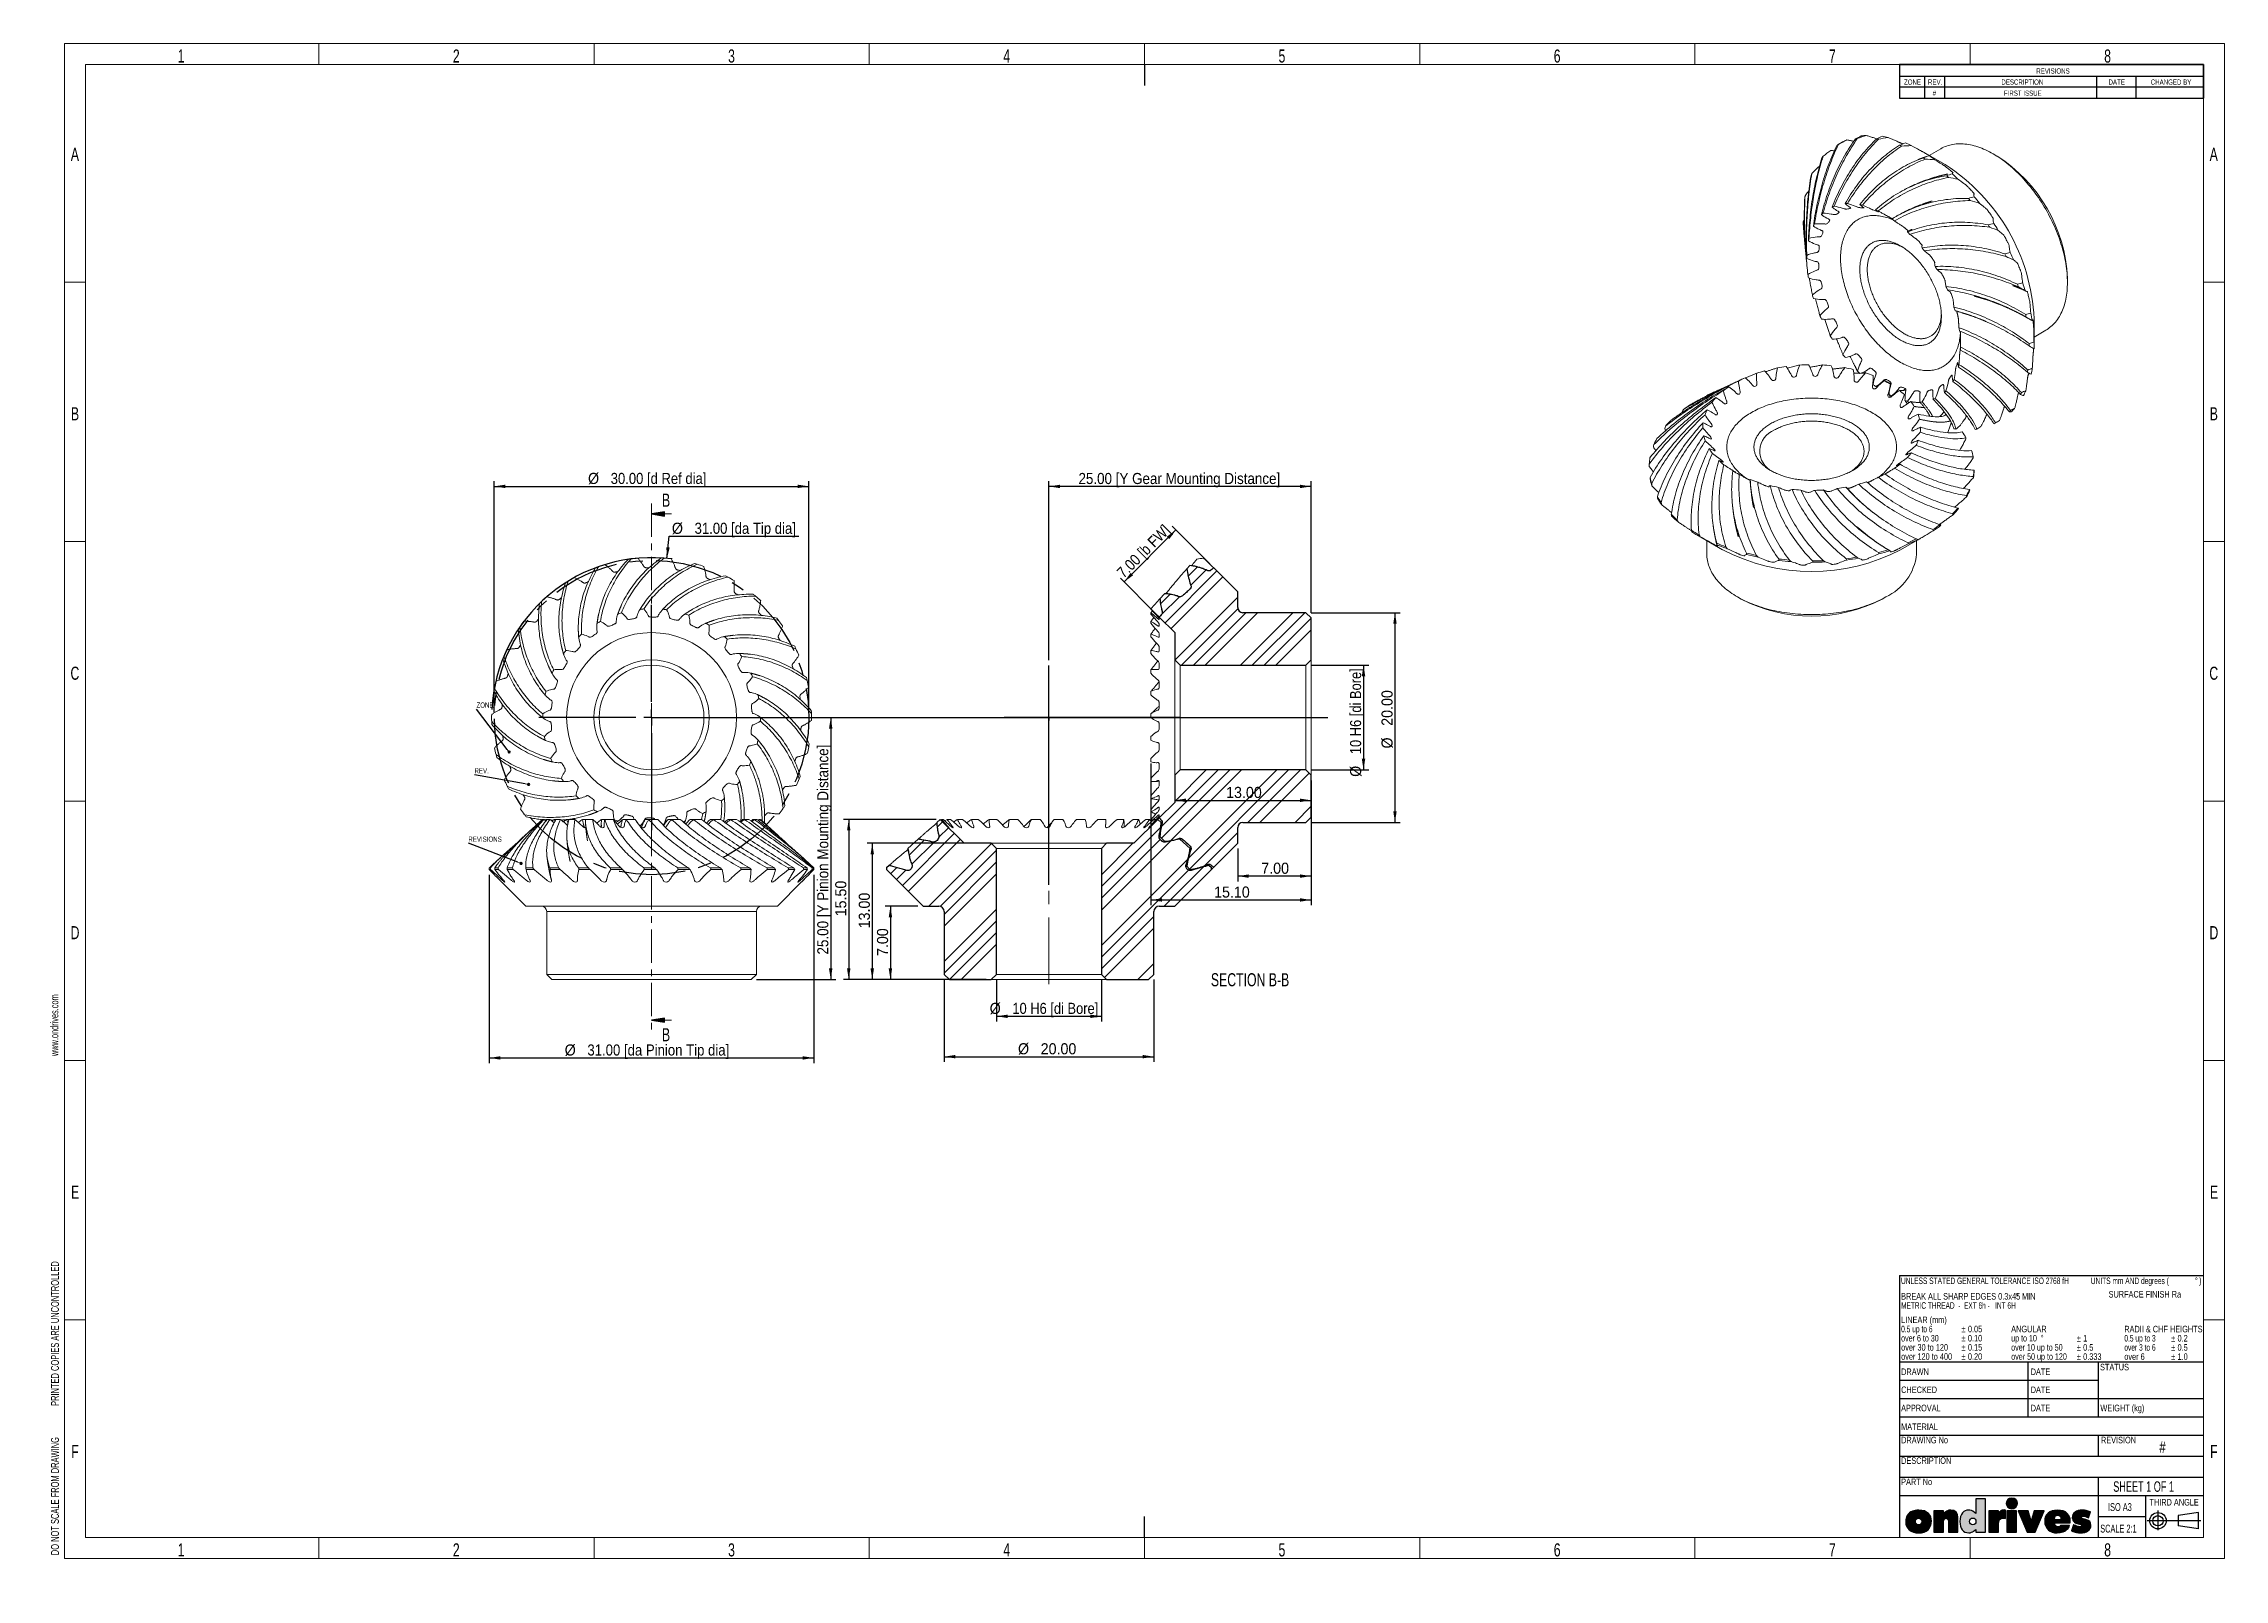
# Model space of a CAD drawing. Header units: millimetres. Extents: x -56 to 182, y 0 to 146.
# Drawn here: x 0 to 41.6, y 0 to 29.3 of the extents above; entities that cross this region are included whole.
import ezdxf

# ---------------------------------------------------------------- set-up
doc = ezdxf.new("R2010")
doc.units = ezdxf.units.MM
doc.linetypes.add('CENTER', pattern=[1.016, 0.635, -0.127, 0.127, -0.127])
doc.linetypes.add('CENTERX2', pattern=[2.032, 1.27, -0.254, 0.254, -0.254])
for name, color, linetype in [('DRAWING', 7, 'Continuous'), ('FORMAT', 7, 'Continuous'), ('SLD-0', 7, 'Continuous')]:
    doc.layers.add(name, color=color, linetype=linetype)
doc.styles.add('SLDTEXTSTYLE0', font='TXT', dxfattribs={"width": 0.7})
doc.styles.add('SLDTEXTSTYLE1', font='TXT', dxfattribs={"width": 0.96})
doc.styles.add('SLDTEXTSTYLE10', font='TXT', dxfattribs={"width": 0.602041})
doc.styles.add('SLDTEXTSTYLE11', font='TXT', dxfattribs={"width": 0.594041})
doc.styles.add('SLDTEXTSTYLE12', font='TXT', dxfattribs={"width": 0.605785})
doc.styles.add('SLDTEXTSTYLE13', font='TXT', dxfattribs={"width": 0.65})
doc.styles.add('SLDTEXTSTYLE14', font='TXT', dxfattribs={"width": 0.652941})
doc.styles.add('SLDTEXTSTYLE2', font='TXT', dxfattribs={"width": 0.878824})
doc.styles.add('SLDTEXTSTYLE3', font='TXT', dxfattribs={"width": 0.905882})
doc.styles.add('SLDTEXTSTYLE4', font='TXT', dxfattribs={"width": 0.883333})
doc.styles.add('SLDTEXTSTYLE5', font='TXT', dxfattribs={"width": 0.8864})
doc.styles.add('SLDTEXTSTYLE6', font='TXT', dxfattribs={"width": 0.9025})
doc.styles.add('SLDTEXTSTYLE7', font='TXT', dxfattribs={"width": 0.868})
doc.styles.add('SLDTEXTSTYLE8', font='TXT', dxfattribs={"width": 0.876364})
doc.styles.add('SLDTEXTSTYLE9', font='TXT', dxfattribs={"width": 0.595259})
doc.dimstyles.new('SLDDIMSTYLE0', dxfattribs={"dimtxt": 0.211667, "dimasz": 0.3302, "dimexe": 0, "dimexo": 0.0625, "dimgap": 0.052917, "dimtad": 1, "dimlfac": 0.5, "dimrnd": 1e-09, "dimzin": 4, "dimdsep": 46, "dimtxsty": 'SLDTEXTSTYLE0', "dimblk1": 'NONE', "dimblk2": 'NONE', "dimsah": 1, "dimcen": 0.09, "dimadec": 0, "dimazin": 1, "dimtfac": 1, "dimtdec": 3, "dimtofl": 0, "dimtmove": 0, "dimatfit": 3, "dimldrblk": 'NONE', "dimfxl": 0, "dimfrac": 2, "dimtolj": 1, "dimtzin": 12, "dimarcsym": 0})
doc.dimstyles.new('SLDDIMSTYLE1', dxfattribs={"dimtxt": 0.211667, "dimasz": 0.3302, "dimexe": 0, "dimexo": 0.0625, "dimgap": 0.052917, "dimtad": 1, "dimlfac": 0.5, "dimrnd": 1e-09, "dimzin": 4, "dimdsep": 46, "dimtxsty": 'SLDTEXTSTYLE0', "dimblk1": 'NONE', "dimblk2": 'NONE', "dimsah": 1, "dimcen": 0, "dimadec": 0, "dimazin": 1, "dimtfac": 1, "dimtdec": 3, "dimtofl": 0, "dimtmove": 0, "dimatfit": 3, "dimldrblk": 'NONE', "dimfxl": 0, "dimfrac": 2, "dimtolj": 1, "dimtzin": 12, "dimarcsym": 0})
doc.dimstyles.new('SLDDIMSTYLE2', dxfattribs={"dimtxt": 0.211667, "dimasz": 0.3302, "dimexe": 0, "dimexo": 0.0625, "dimgap": 0.052917, "dimtad": 1, "dimdec": 0, "dimlfac": 0.5, "dimrnd": 1e-09, "dimzin": 12, "dimdsep": 46, "dimtxsty": 'SLDTEXTSTYLE0', "dimblk1": 'NONE', "dimblk2": 'NONE', "dimsah": 1, "dimcen": 0.09, "dimadec": 0, "dimazin": 3, "dimtfac": 1, "dimtdec": 3, "dimtofl": 0, "dimtmove": 0, "dimatfit": 3, "dimldrblk": 'NONE', "dimfxl": 0, "dimfrac": 2, "dimtolj": 1, "dimtzin": 12, "dimarcsym": 0})
doc.dimstyles.new('SLDDIMSTYLE3', dxfattribs={"dimtxt": 0.211667, "dimasz": 0.3302, "dimexe": 0, "dimexo": 0.0625, "dimgap": 0.052917, "dimtad": 1, "dimlfac": 0.5, "dimrnd": 1e-09, "dimzin": 0, "dimdsep": 46, "dimtxsty": 'SLDTEXTSTYLE0', "dimblk1": 'NONE', "dimblk2": 'NONE', "dimsah": 1, "dimcen": 0.09, "dimadec": 0, "dimazin": 0, "dimtfac": 1, "dimtdec": 3, "dimtofl": 0, "dimtmove": 0, "dimatfit": 3, "dimldrblk": 'NONE', "dimfxl": 0, "dimfrac": 2, "dimtolj": 1, "dimtzin": 12, "dimarcsym": 0})
doc.dimstyles.new('SLDDIMSTYLE4', dxfattribs={"dimtxt": 0.211667, "dimasz": 0.3302, "dimexe": 0, "dimexo": 0.0625, "dimgap": 0.052917, "dimtad": 1, "dimlfac": 0.5, "dimrnd": 1e-09, "dimzin": 12, "dimdsep": 46, "dimtxsty": 'SLDTEXTSTYLE0', "dimblk1": 'NONE', "dimblk2": 'NONE', "dimsah": 1, "dimcen": 0.09, "dimadec": 0, "dimazin": 3, "dimtfac": 1, "dimtdec": 3, "dimtofl": 0, "dimtmove": 0, "dimatfit": 3, "dimldrblk": 'NONE', "dimfxl": 0, "dimfrac": 2, "dimtolj": 1, "dimtzin": 12, "dimarcsym": 0})

msp = doc.modelspace()

# ---------------------------------------------------------------- texts
at = {"layer": 'DRAWING', "insert": (23.014, 11.565), "char_height": 0.25, "attachment_point": 2, "style": 'SLDTEXTSTYLE0'}
msp.add_mtext('SECTION B-B', dxfattribs=at)
at = {"layer": 'FORMAT'}
for s, insert, char_height, attachment_point, style in [('1', (2.622, 29.188), 0.25, 2, 'SLDTEXTSTYLE0'), ('2', (7.872, 29.188), 0.25, 2, 'SLDTEXTSTYLE0'), ('3', (13.122, 29.188), 0.25, 2, 'SLDTEXTSTYLE0'), ('4', (18.372, 29.188), 0.25, 2, 'SLDTEXTSTYLE0'), ('5', (23.622, 29.188), 0.25, 2, 'SLDTEXTSTYLE0'), ('6', (28.872, 29.188), 0.25, 2, 'SLDTEXTSTYLE0'), ('7', (34.122, 29.188), 0.25, 2, 'SLDTEXTSTYLE0'), ('8', (39.372, 29.188), 0.25, 2, 'SLDTEXTSTYLE0'), ('A', (0.597, 27.313), 0.25, 2, 'SLDTEXTSTYLE0'), ('A', (41.397, 27.313), 0.25, 2, 'SLDTEXTSTYLE0'), ('B', (0.599, 22.363), 0.25, 2, 'SLDTEXTSTYLE0'), ('B', (41.399, 22.363), 0.25, 2, 'SLDTEXTSTYLE0'), ('C', (0.597, 17.413), 0.25, 2, 'SLDTEXTSTYLE0'), ('C', (41.397, 17.413), 0.25, 2, 'SLDTEXTSTYLE0'), ('D', (0.599, 12.463), 0.25, 2, 'SLDTEXTSTYLE0'), ('D', (41.399, 12.463), 0.25, 2, 'SLDTEXTSTYLE0'), ('E', (0.601, 7.513), 0.25, 2, 'SLDTEXTSTYLE0'), ('E', (41.401, 7.513), 0.25, 2, 'SLDTEXTSTYLE0'), ('UNLESS STATED GENERAL TOLERANCE ISO 2768 fH            UNITS mm AND degrees (', (35.431, 5.759), 0.125, 1, 'SLDTEXTSTYLE10'), ('BREAK ALL SHARP EDGES 0.3x45', (35.434, 5.463), 0.125, 1, 'SLDTEXTSTYLE0'), ('°', (37.62, 5.463), 0.125, 1, 'SLDTEXTSTYLE0'), ('MIN', (37.74, 5.463), 0.125, 1, 'SLDTEXTSTYLE0'), ('SURFACE FINISH Ra', (39.391, 5.502), 0.125, 1, 'SLDTEXTSTYLE0'), ('°', (41.037, 5.759), 0.125, 1, 'SLDTEXTSTYLE0'), (')', (41.118, 5.759), 0.125, 1, 'SLDTEXTSTYLE0'), ('METRIC THREAD  -  EXT 6h -   INT 6H', (35.434, 5.288), 0.125, 1, 'SLDTEXTSTYLE11'), ('LINEAR (mm)', (35.434, 5.014), 0.125, 1, 'SLDTEXTSTYLE0'), ('0.5 up to 6', (35.434, 4.839), 0.125, 1, 'SLDTEXTSTYLE12'), ('over 6 to 30', (35.434, 4.664), 0.125, 1, 'SLDTEXTSTYLE13'), ('±', (36.585, 4.839), 0.125, 1, 'SLDTEXTSTYLE0'), ('±', (36.585, 4.664), 0.125, 1, 'SLDTEXTSTYLE0'), ('0.05', (36.708, 4.839), 0.125, 1, 'SLDTEXTSTYLE0'), ('0.10', (36.708, 4.664), 0.125, 1, 'SLDTEXTSTYLE0'), ('ANGULAR', (37.533, 4.839), 0.125, 1, 'SLDTEXTSTYLE0'), ('up to 10', (37.533, 4.664), 0.125, 1, 'SLDTEXTSTYLE13'), ('°', (38.096, 4.664), 0.125, 1, 'SLDTEXTSTYLE0'), ('±', (38.784, 4.663), 0.125, 1, 'SLDTEXTSTYLE0'), ('1', (38.906, 4.663), 0.125, 1, 'SLDTEXTSTYLE0'), ('0.5 up to 3', (39.691, 4.663), 0.125, 1, 'SLDTEXTSTYLE12'), ('RADII & CHF HEIGHTS', (39.691, 4.838), 0.125, 1, 'SLDTEXTSTYLE0'), ('±', (40.584, 4.663), 0.125, 1, 'SLDTEXTSTYLE0'), ('0.2', (40.706, 4.663), 0.125, 1, 'SLDTEXTSTYLE0'), ('over 30 to 120', (35.434, 4.489), 0.125, 1, 'SLDTEXTSTYLE0'), ('over 120 to 400', (35.434, 4.314), 0.125, 1, 'SLDTEXTSTYLE0'), ('±', (36.585, 4.489), 0.125, 1, 'SLDTEXTSTYLE0'), ('±', (36.585, 4.314), 0.125, 1, 'SLDTEXTSTYLE0'), ('0.15', (36.708, 4.489), 0.125, 1, 'SLDTEXTSTYLE0'), ('0.20', (36.708, 4.314), 0.125, 1, 'SLDTEXTSTYLE0'), ('over 10 up to 50', (37.533, 4.489), 0.125, 1, 'SLDTEXTSTYLE13'), ('over 50 up to 120', (37.533, 4.314), 0.125, 1, 'SLDTEXTSTYLE14'), ('±', (38.784, 4.488), 0.125, 1, 'SLDTEXTSTYLE0'), ('±', (38.784, 4.313), 0.125, 1, 'SLDTEXTSTYLE0'), ('0.5', (38.906, 4.488), 0.125, 1, 'SLDTEXTSTYLE0'), ('0.333', (38.906, 4.313), 0.125, 1, 'SLDTEXTSTYLE0'), ('over 3 to 6', (39.691, 4.488), 0.125, 1, 'SLDTEXTSTYLE12'), ('over 6', (39.691, 4.313), 0.125, 1, 'SLDTEXTSTYLE0'), ('±', (40.584, 4.488), 0.125, 1, 'SLDTEXTSTYLE0'), ('±', (40.584, 4.313), 0.125, 1, 'SLDTEXTSTYLE0'), ('0.5', (40.706, 4.488), 0.125, 1, 'SLDTEXTSTYLE0'), ('1.0', (40.706, 4.313), 0.125, 1, 'SLDTEXTSTYLE0'), ('DRAWN', (35.434, 4.024), 0.125, 1, 'SLDTEXTSTYLE0'), ('DATE', (37.905, 4.024), 0.125, 1, 'SLDTEXTSTYLE0'), ('STATUS', (39.228, 4.113), 0.125, 1, 'SLDTEXTSTYLE0'), ('APPROVAL', (35.434, 3.332), 0.125, 1, 'SLDTEXTSTYLE0'), ('CHECKED', (35.434, 3.68), 0.125, 1, 'SLDTEXTSTYLE0'), ('DATE', (37.905, 3.68), 0.125, 1, 'SLDTEXTSTYLE0'), ('DATE', (37.905, 3.332), 0.125, 1, 'SLDTEXTSTYLE0'), ('WEIGHT (kg)', (39.234, 3.332), 0.125, 1, 'SLDTEXTSTYLE0'), ('MATERIAL', (35.434, 2.975), 0.125, 1, 'SLDTEXTSTYLE0'), ('F', (0.598, 2.563), 0.25, 2, 'SLDTEXTSTYLE0'), ('DRAWING No', (35.434, 2.721), 0.125, 1, 'SLDTEXTSTYLE0'), ('REVISION', (39.246, 2.721), 0.125, 1, 'SLDTEXTSTYLE0'), ('#', (40.361, 2.636), 0.225, 1, 'SLDTEXTSTYLE0'), ('F', (41.398, 2.563), 0.25, 2, 'SLDTEXTSTYLE0'), ('DESCRIPTION', (35.434, 2.329), 0.125, 1, 'SLDTEXTSTYLE0'), ('PART No', (35.434, 1.924), 0.125, 1, 'SLDTEXTSTYLE0'), ('SHEET 1 OF 1', (39.48, 1.871), 0.2, 1, 'SLDTEXTSTYLE13'), ('ISO A3', (39.381, 1.455), 0.15, 1, 'SLDTEXTSTYLE0'), ('THIRD ANGLE', (40.171, 1.534), 0.125, 1, 'SLDTEXTSTYLE0'), ('SCALE 2:1', (39.232, 1.044), 0.15, 1, 'SLDTEXTSTYLE0'), ('1', (2.622, 0.688), 0.25, 2, 'SLDTEXTSTYLE0'), ('2', (7.872, 0.688), 0.25, 2, 'SLDTEXTSTYLE0'), ('3', (13.122, 0.688), 0.25, 2, 'SLDTEXTSTYLE0'), ('4', (18.372, 0.688), 0.25, 2, 'SLDTEXTSTYLE0'), ('5', (23.622, 0.688), 0.25, 2, 'SLDTEXTSTYLE0'), ('6', (28.872, 0.688), 0.25, 2, 'SLDTEXTSTYLE0'), ('7', (34.122, 0.688), 0.25, 2, 'SLDTEXTSTYLE0'), ('8', (39.372, 0.688), 0.25, 2, 'SLDTEXTSTYLE0')]:
    msp.add_mtext(s, dxfattribs=dict(at, insert=insert, char_height=char_height, attachment_point=attachment_point, style=style))
at = {"layer": 'FORMAT', "char_height": 0.15, "attachment_point": 1, "rotation": 90}
for s, insert, style in [('www.ondrives.com', (0.131, 9.984), 'SLDTEXTSTYLE0'), ('DO NOT SCALE FROM DRAWING               PRINTED COPIES ARE UNCONTROLLED', (0.141, 0.462), 'SLDTEXTSTYLE9')]:
    msp.add_mtext(s, dxfattribs=dict(at, insert=insert, style=style))
at = {"layer": 'SLD-0', "color": 7, "char_height": 0.25, "attachment_point": 1, "style": 'SLDTEXTSTYLE0'}
for insert in [(11.796, 20.714), (11.796, 10.516)]:
    msp.add_mtext('B', dxfattribs=dict(at, insert=insert))

# ---------------------------------------------------------------- blocks, each defined once
blk = doc.blocks.new('SW_NOTE_0_2')
at = {"layer": 'FORMAT', "color": 0, "insert": (0, 0.064), "char_height": 0.05, "attachment_point": 1, "style": 'SLDTEXTSTYLE0'}
blk.add_mtext('REV.', dxfattribs=at)
blk = doc.blocks.new('SW_NOTE_0')
at = {"layer": 'FORMAT', "color": 0, "insert": (0, 0.064), "char_height": 0.05, "attachment_point": 1, "style": 'SLDTEXTSTYLE0'}
blk.add_mtext('REVISIONS', dxfattribs=at)
blk = doc.blocks.new('SW_NOTE_0_1')
at = {"layer": 'FORMAT', "color": 0, "insert": (0, 0.064), "char_height": 0.05, "attachment_point": 1, "style": 'SLDTEXTSTYLE0'}
blk.add_mtext('ZONE', dxfattribs=at)
blk = doc.blocks.new('SW_NOTE_0_3')
at = {"layer": 'FORMAT', "color": 0, "insert": (0, 0.064), "char_height": 0.05, "attachment_point": 1, "style": 'SLDTEXTSTYLE0'}
blk.add_mtext('DESCRIPTION', dxfattribs=at)
blk = doc.blocks.new('SW_NOTE_0_4')
at = {"layer": 'FORMAT', "color": 0, "insert": (0, 0.064), "char_height": 0.05, "attachment_point": 1, "style": 'SLDTEXTSTYLE0'}
blk.add_mtext('DATE', dxfattribs=at)
blk = doc.blocks.new('SW_NOTE_0_5')
at = {"layer": 'FORMAT', "color": 0, "insert": (0, 0.064), "char_height": 0.05, "attachment_point": 1, "style": 'SLDTEXTSTYLE0'}
blk.add_mtext('CHANGED BY', dxfattribs=at)
blk = doc.blocks.new('SW_NOTE_0_6')
at = {"layer": 'FORMAT', "color": 0, "insert": (0, 0.064), "char_height": 0.05, "attachment_point": 1, "style": 'SLDTEXTSTYLE0'}
blk.add_mtext('#', dxfattribs=at)
blk = doc.blocks.new('SW_NOTE_0_7')
at = {"layer": 'FORMAT', "color": 0, "insert": (0, 0.064), "char_height": 0.05, "attachment_point": 1, "style": 'SLDTEXTSTYLE0'}
blk.add_mtext('FIRST ISSUE', dxfattribs=at)
blk = doc.blocks.new('SW_TABLEANNOTATION_0')
at = {"layer": 'FORMAT'}
for p, q in [((0, 0), (0, -0.11)), ((0, 0), (0.24, 0)), ((0, 0), (0, -0.322)), ((2.9, 0), (0, 0)), ((0.24, 0), (0.43, 0)), ((0.43, 0), (1.88, 0)), ((1.88, 0), (2.255, 0)), ((2.255, 0), (2.9, 0)), ((2.9, 0), (2.9, -0.11)), ((2.9, -0.322), (2.9, 0)), ((0, -0.11), (0, -0.212)), ((0, -0.11), (0.24, -0.11)), ((0.24, -0.11), (0.24, -0.212)), ((0.24, -0.11), (0.43, -0.11)), ((0.43, -0.11), (0.43, -0.212)), ((0.43, -0.11), (1.88, -0.11)), ((1.88, -0.11), (1.88, -0.212)), ((1.88, -0.11), (2.255, -0.11)), ((2.255, -0.11), (2.255, -0.212)), ((2.255, -0.11), (2.9, -0.11)), ((2.9, -0.11), (2.9, -0.212)), ((0, -0.212), (0.24, -0.212)), ((0, -0.212), (0, -0.322)), ((0, -0.322), (0.24, -0.322)), ((0, -0.322), (2.9, -0.322)), ((0.24, -0.212), (0.43, -0.212)), ((0.24, -0.212), (0.24, -0.322)), ((0.24, -0.322), (0.43, -0.322)), ((0.43, -0.212), (1.88, -0.212)), ((0.43, -0.212), (0.43, -0.322)), ((0.43, -0.322), (1.88, -0.322)), ((1.88, -0.212), (2.255, -0.212)), ((1.88, -0.212), (1.88, -0.322)), ((1.88, -0.322), (2.255, -0.322)), ((2.255, -0.212), (2.9, -0.212)), ((2.255, -0.212), (2.255, -0.322)), ((2.255, -0.322), (2.9, -0.322)), ((2.9, -0.212), (2.9, -0.322))]:
    blk.add_line(p, q, dxfattribs=at)
at = {"layer": 'FORMAT', "color": 7}
for name, p in [('SW_NOTE_0_1', (0.044, -0.206)), ('SW_NOTE_0_2', (0.273, -0.206)), ('SW_NOTE_0_3', (0.973, -0.206)), ('SW_NOTE_0', (1.306, -0.1)), ('SW_NOTE_0_4', (1.995, -0.206)), ('SW_NOTE_0_5', (2.398, -0.206)), ('SW_NOTE_0_6', (0.318, -0.312)), ('SW_NOTE_0_7', (0.997, -0.312))]:
    blk.add_blockref(name, p, dxfattribs=at)
blk = doc.blocks.new('SW_CENTERMARKSYMBOL_0')
at = {"layer": 'DRAWING'}
for p, q in [((0, 0.15), (0, 1.075)), ((-0.15, 0), (-1.075, 0)), ((0, 0), (-0.075, 0)), ((0, 0), (0, 0.075)), ((0, 0), (0, -0.075)), ((0, 0), (0.075, 0)), ((0.15, 0), (1.075, 0)), ((0, -0.15), (0, -1.075))]:
    blk.add_line(p, q, dxfattribs=at)
blk = doc.blocks.new('_D')
at = {"layer": 'DRAWING'}
for p, q in [((8.597, 16.543), (8.597, 20.953)), ((8.597, 20.853), (14.597, 20.853)), ((14.597, 16.543), (14.597, 20.953))]:
    blk.add_line(p, q, dxfattribs=at)
for points in [[(8.597, 20.853), (8.808, 20.82), (8.808, 20.885)], [(14.597, 20.853), (14.385, 20.885), (14.385, 20.82)]]:
    blk.add_solid(points, dxfattribs=at)
at = {"layer": 'DRAWING', "attachment_point": 1}
for s, insert, char_height, style in [('%%c', (10.385, 21.11), 0.2117, 'SLDTEXTSTYLE1'), ('30.00 [d Ref dia]', (10.818, 21.11), 0.21167, 'SLDTEXTSTYLE2')]:
    blk.add_mtext(s, dxfattribs=dict(at, insert=insert, char_height=char_height, style=style))
blk = doc.blocks.new('_None')
blk = doc.blocks.new('_D_1')
at = {"layer": 'DRAWING'}
for p, q in [((15.015, 16.443), (15.015, 11.443)), ((13.597, 11.443), (15.115, 11.443))]:
    blk.add_line(p, q, dxfattribs=at)
for points in [[(15.015, 16.443), (14.982, 16.231), (15.047, 16.231)], [(15.015, 11.443), (15.047, 11.655), (14.982, 11.655)]]:
    blk.add_solid(points, dxfattribs=at)
at = {"layer": 'DRAWING', "insert": (14.758, 11.921), "char_height": 0.21167, "attachment_point": 1, "rotation": 90, "style": 'SLDTEXTSTYLE3'}
blk.add_mtext('25.00 [Y Pinion Mounting Distance]', dxfattribs=at)
blk = doc.blocks.new('_D_2')
at = {"layer": 'DRAWING'}
for p, q in [((11.891, 19.479), (11.932, 19.902)), ((11.932, 19.902), (14.408, 19.902))]:
    blk.add_line(p, q, dxfattribs=at)
blk.add_arc((11.597, 16.443), 3.05, 82.5896, 177.0681, dxfattribs=at)
blk.add_solid([(11.891, 19.479), (11.943, 19.686), (11.879, 19.693)], dxfattribs=at)
at = {"layer": 'DRAWING', "attachment_point": 1}
for s, insert, char_height, style in [('%%c', (11.985, 20.159), 0.2117, 'SLDTEXTSTYLE1'), ('31.00 [da Tip dia]', (12.418, 20.159), 0.21167, 'SLDTEXTSTYLE4')]:
    blk.add_mtext(s, dxfattribs=dict(at, insert=insert, char_height=char_height, style=style))
blk = doc.blocks.new('_D_3')
at = {"layer": 'DRAWING'}
for p, q in [((8.502, 13.443), (8.502, 9.849)), ((14.691, 13.443), (14.691, 9.849)), ((8.502, 9.949), (14.691, 9.949))]:
    blk.add_line(p, q, dxfattribs=at)
for points in [[(8.502, 9.949), (8.714, 9.916), (8.714, 9.981)], [(14.691, 9.949), (14.479, 9.981), (14.479, 9.916)]]:
    blk.add_solid(points, dxfattribs=at)
at = {"layer": 'DRAWING', "attachment_point": 1}
for s, insert, char_height, style in [('%%c', (9.94, 10.206), 0.2117, 'SLDTEXTSTYLE1'), ('31.00 [da Pinion Tip dia]', (10.373, 10.206), 0.21167, 'SLDTEXTSTYLE5')]:
    blk.add_mtext(s, dxfattribs=dict(at, insert=insert, char_height=char_height, style=style))
blk = doc.blocks.new('_D_4')
at = {"layer": 'DRAWING'}
for p, q in [((19.178, 17.536), (19.178, 20.952)), ((24.178, 20.852), (19.178, 20.852)), ((24.178, 18.443), (24.178, 20.952))]:
    blk.add_line(p, q, dxfattribs=at)
for points in [[(19.178, 20.852), (19.39, 20.819), (19.39, 20.884)], [(24.178, 20.852), (23.967, 20.884), (23.967, 20.819)]]:
    blk.add_solid(points, dxfattribs=at)
at = {"layer": 'DRAWING', "insert": (19.741, 21.109), "char_height": 0.21167, "attachment_point": 1, "style": 'SLDTEXTSTYLE6'}
blk.add_mtext('25.00 [Y Gear Mounting Distance]', dxfattribs=at)
blk = doc.blocks.new('_D_5')
at = {"layer": 'DRAWING'}
for p, q in [((24.178, 18.443), (25.878, 18.443)), ((25.778, 18.443), (25.778, 14.443)), ((24.178, 14.443), (25.878, 14.443))]:
    blk.add_line(p, q, dxfattribs=at)
for points in [[(25.778, 18.443), (25.746, 18.231), (25.811, 18.231)], [(25.778, 14.443), (25.811, 14.655), (25.746, 14.655)]]:
    blk.add_solid(points, dxfattribs=at)
at = {"layer": 'DRAWING', "char_height": 0.2117, "attachment_point": 1, "rotation": 90, "style": 'SLDTEXTSTYLE1'}
for s, insert in [('20.00', (25.521, 16.285)), ('%%c', (25.521, 15.852))]:
    blk.add_mtext(s, dxfattribs=dict(at, insert=insert))
blk = doc.blocks.new('_D_6')
at = {"layer": 'DRAWING'}
for p, q in [((24.178, 17.443), (25.278, 17.443)), ((25.178, 17.443), (25.178, 15.443)), ((24.178, 15.443), (25.278, 15.443))]:
    blk.add_line(p, q, dxfattribs=at)
for points in [[(25.178, 17.443), (25.146, 17.231), (25.211, 17.231)], [(25.178, 15.443), (25.211, 15.655), (25.146, 15.655)]]:
    blk.add_solid(points, dxfattribs=at)
at = {"layer": 'DRAWING', "attachment_point": 1, "rotation": 90}
for s, insert, char_height, style in [('10 H6 [di Bore]', (24.921, 15.744), 0.21167, 'SLDTEXTSTYLE7'), ('%%c', (24.921, 15.311), 0.2117, 'SLDTEXTSTYLE1')]:
    blk.add_mtext(s, dxfattribs=dict(at, insert=insert, char_height=char_height, style=style))
blk = doc.blocks.new('_D_7')
at = {"layer": 'DRAWING'}
for p, q in [((21.601, 20.021), (20.611, 19.031)), ((22.248, 19.373), (21.53, 20.091)), ((21.211, 18.43), (20.54, 19.101))]:
    blk.add_line(p, q, dxfattribs=at)
for points in [[(21.601, 20.021), (21.428, 19.894), (21.474, 19.848)], [(20.611, 19.031), (20.784, 19.157), (20.737, 19.203)]]:
    blk.add_solid(points, dxfattribs=at)
at = {"layer": 'DRAWING', "insert": (20.454, 19.237), "char_height": 0.21167, "attachment_point": 1, "rotation": 45, "style": 'SLDTEXTSTYLE8'}
blk.add_mtext('7.00 [b FW]', dxfattribs=at)
blk = doc.blocks.new('_D_8')
at = {"layer": 'DRAWING'}
for p, q in [((17.025, 14.5), (15.258, 14.5)), ((15.358, 14.5), (15.358, 11.443)), ((17.178, 11.443), (15.258, 11.443))]:
    blk.add_line(p, q, dxfattribs=at)
for points in [[(15.358, 14.5), (15.326, 14.288), (15.391, 14.288)], [(15.358, 11.443), (15.391, 11.655), (15.326, 11.655)]]:
    blk.add_solid(points, dxfattribs=at)
at = {"layer": 'DRAWING', "insert": (15.101, 12.65), "char_height": 0.2117, "attachment_point": 1, "rotation": 90, "style": 'SLDTEXTSTYLE1'}
blk.add_mtext('15.50', dxfattribs=at)
blk = doc.blocks.new('_D_9')
at = {"layer": 'DRAWING'}
for p, q in [((17.978, 14.043), (15.707, 14.043)), ((15.807, 14.043), (15.807, 11.443)), ((17.978, 11.443), (15.707, 11.443))]:
    blk.add_line(p, q, dxfattribs=at)
for points in [[(15.807, 14.043), (15.775, 13.831), (15.84, 13.831)], [(15.807, 11.443), (15.84, 11.655), (15.775, 11.655)]]:
    blk.add_solid(points, dxfattribs=at)
at = {"layer": 'DRAWING', "insert": (15.55, 12.421), "char_height": 0.2117, "attachment_point": 1, "rotation": 90, "style": 'SLDTEXTSTYLE1'}
blk.add_mtext('13.00', dxfattribs=at)
blk = doc.blocks.new('_D_10')
at = {"layer": 'DRAWING'}
for p, q in [((16.678, 12.843), (16.054, 12.843)), ((16.154, 12.843), (16.154, 11.443)), ((17.178, 11.443), (16.054, 11.443))]:
    blk.add_line(p, q, dxfattribs=at)
for points in [[(16.154, 12.843), (16.121, 12.631), (16.186, 12.631)], [(16.154, 11.443), (16.186, 11.655), (16.121, 11.655)]]:
    blk.add_solid(points, dxfattribs=at)
at = {"layer": 'DRAWING', "insert": (15.897, 11.893), "char_height": 0.2117, "attachment_point": 1, "rotation": 90, "style": 'SLDTEXTSTYLE1'}
blk.add_mtext('7.00', dxfattribs=at)
blk = doc.blocks.new('_D_11')
at = {"layer": 'DRAWING'}
for p, q in [((24.178, 14.443), (24.178, 13.317)), ((22.778, 13.943), (22.778, 13.317)), ((24.178, 13.417), (22.778, 13.417))]:
    blk.add_line(p, q, dxfattribs=at)
for points in [[(22.778, 13.417), (22.99, 13.385), (22.99, 13.45)], [(24.178, 13.417), (23.967, 13.45), (23.967, 13.385)]]:
    blk.add_solid(points, dxfattribs=at)
at = {"layer": 'DRAWING', "insert": (23.228, 13.674), "char_height": 0.2117, "attachment_point": 1, "style": 'SLDTEXTSTYLE1'}
blk.add_mtext('7.00', dxfattribs=at)
blk = doc.blocks.new('_D_12')
at = {"layer": 'DRAWING'}
for p, q in [((21.122, 15.563), (21.122, 12.862)), ((24.178, 15.243), (24.178, 12.862)), ((21.122, 12.962), (24.178, 12.962))]:
    blk.add_line(p, q, dxfattribs=at)
for points in [[(21.122, 12.962), (21.334, 12.93), (21.334, 12.995)], [(24.178, 12.962), (23.967, 12.995), (23.967, 12.93)]]:
    blk.add_solid(points, dxfattribs=at)
at = {"layer": 'DRAWING', "insert": (22.328, 13.219), "char_height": 0.2117, "attachment_point": 1, "style": 'SLDTEXTSTYLE1'}
blk.add_mtext('15.10', dxfattribs=at)
blk = doc.blocks.new('_D_13')
at = {"layer": 'DRAWING'}
blk.add_line((21.578, 14.863), (24.178, 14.863), dxfattribs=at)
for points in [[(21.578, 14.863), (21.79, 14.831), (21.79, 14.896)], [(24.178, 14.863), (23.967, 14.896), (23.967, 14.831)]]:
    blk.add_solid(points, dxfattribs=at)
at = {"layer": 'DRAWING', "insert": (22.557, 15.12), "char_height": 0.2117, "attachment_point": 1, "style": 'SLDTEXTSTYLE1'}
blk.add_mtext('13.00', dxfattribs=at)
blk = doc.blocks.new('_D_14')
at = {"layer": 'DRAWING'}
for p, q in [((18.178, 11.443), (18.178, 10.643)), ((20.178, 11.443), (20.178, 10.643)), ((18.178, 10.743), (20.178, 10.743))]:
    blk.add_line(p, q, dxfattribs=at)
for points in [[(18.178, 10.743), (18.39, 10.71), (18.39, 10.775)], [(20.178, 10.743), (19.967, 10.775), (19.967, 10.71)]]:
    blk.add_solid(points, dxfattribs=at)
at = {"layer": 'DRAWING', "attachment_point": 1}
for s, insert, char_height, style in [('%%c', (18.047, 11), 0.2117, 'SLDTEXTSTYLE1'), ('10 H6 [di Bore]', (18.48, 11), 0.21167, 'SLDTEXTSTYLE7')]:
    blk.add_mtext(s, dxfattribs=dict(at, insert=insert, char_height=char_height, style=style))
blk = doc.blocks.new('_D_15')
at = {"layer": 'DRAWING'}
for p, q in [((17.178, 11.443), (17.178, 9.872)), ((21.178, 11.443), (21.178, 9.872)), ((17.178, 9.972), (21.178, 9.972))]:
    blk.add_line(p, q, dxfattribs=at)
for points in [[(17.178, 9.972), (17.39, 9.94), (17.39, 10.005)], [(21.178, 9.972), (20.967, 10.005), (20.967, 9.94)]]:
    blk.add_solid(points, dxfattribs=at)
at = {"layer": 'DRAWING', "char_height": 0.2117, "attachment_point": 1, "style": 'SLDTEXTSTYLE1'}
for s, insert in [('%%c', (18.587, 10.229)), ('20.00', (19.02, 10.229))]:
    blk.add_mtext(s, dxfattribs=dict(at, insert=insert))

# ---------------------------------------------------------------- dimensions: what is measured, and where the dimension line sits
at = {"layer": 'DRAWING'}
for base, p1, p2, text, dimstyle, picture, middle in [((8.597, 20.853), (14.597, 16.443), (8.597, 16.443), '%%c<> [d Ref dia]', 'SLDDIMSTYLE0', '_D', (11.597, 20.853)), ((24.178, 20.852), (19.178, 17.436), (24.178, 18.343), '<> [Y Gear Mounting Distance]', 'SLDDIMSTYLE0', '_D_4', (21.678, 20.852)), ((8.502, 9.949), (14.691, 13.543), (8.502, 13.543), '%%c<> [da Pinion Tip dia]', 'SLDDIMSTYLE0', '_D_3', (11.597, 9.949)), ((17.178, 9.972), (21.178, 11.543), (17.178, 11.543), '%%c<>', 'SLDDIMSTYLE0', '_D_15', (19.178, 9.972)), ((18.178, 10.743), (20.178, 11.543), (18.178, 11.543), '%%c<> H6 [di Bore]', 'SLDDIMSTYLE2', '_D_14', (19.178, 10.743))]:
    dim = msp.add_linear_dim(base=base, p1=p1, p2=p2, text=text, dimstyle=dimstyle, dxfattribs=at)
    dim.commit()
    dim.dimension.update_dxf_attribs({"geometry": picture, "text_midpoint": middle, "dimtype": 160})
dim = msp.add_radius_dim(center=(11.597, 16.443), mpoint=(0, 0), text='%%c<> [da Tip dia]', dimstyle='SLDDIMSTYLE1', dxfattribs=at)
dim.commit()
dim.dimension.update_dxf_attribs({"geometry": '_D_2', "text_midpoint": (13.249, 20.075), "dimtype": 164})
for base, p1, p2, angle, text, dimstyle, picture, middle in [((21.601, 20.021), (21.282, 18.36), (22.319, 19.302), 45, '<> [b FW]', 'SLDDIMSTYLE3', '_D_7', (21.106, 19.526)), ((25.778, 18.443), (24.078, 14.443), (24.078, 18.443), 90, '%%c<>', 'SLDDIMSTYLE0', '_D_5', (25.778, 16.443)), ((25.178, 17.443), (24.078, 15.443), (24.078, 17.443), 90, '%%c<> H6 [di Bore]', 'SLDDIMSTYLE2', '_D_6', (25.178, 16.443)), ((15.015, 16.443), (13.497, 11.443), (11.597, 16.443), 90, '<> [Y Pinion Mounting Distance]', 'SLDDIMSTYLE0', '_D_1', (15.015, 13.943))]:
    dim = msp.add_linear_dim(base=base, p1=p1, p2=p2, angle=angle, text=text, dimstyle=dimstyle, dxfattribs=at)
    dim.commit()
    dim.dimension.update_dxf_attribs({"geometry": picture, "text_midpoint": middle, "dimtype": 160})
for base, p1, p2, dimstyle, picture, middle in [((21.122, 12.962), (24.178, 15.343), (21.122, 15.663), 'SLDDIMSTYLE4', '_D_12', (22.65, 12.962)), ((21.578, 14.863), (24.178, 14.543), (21.578, 14.823), 'SLDDIMSTYLE0', '_D_13', (22.878, 14.863)), ((24.178, 13.417), (22.778, 14.043), (24.178, 14.543), 'SLDDIMSTYLE3', '_D_11', (23.478, 13.417))]:
    dim = msp.add_linear_dim(base=base, p1=p1, p2=p2, dimstyle=dimstyle, dxfattribs=at)
    dim.commit()
    dim.dimension.update_dxf_attribs({"geometry": picture, "text_midpoint": middle, "dimtype": 160})
for base, p1, p2, dimstyle, picture, middle in [((15.358, 14.5), (17.278, 11.443), (17.125, 14.5), 'SLDDIMSTYLE4', '_D_8', (15.358, 12.971)), ((15.807, 14.043), (18.078, 11.443), (18.078, 14.043), 'SLDDIMSTYLE0', '_D_9', (15.807, 12.743)), ((16.154, 12.843), (17.278, 11.443), (16.778, 12.843), 'SLDDIMSTYLE3', '_D_10', (16.154, 12.143))]:
    dim = msp.add_linear_dim(base=base, p1=p1, p2=p2, angle=90, dimstyle=dimstyle, dxfattribs=at)
    dim.commit()
    dim.dimension.update_dxf_attribs({"geometry": picture, "text_midpoint": middle, "dimtype": 160})

# ---------------------------------------------------------------- hatches: boundary and pattern name
at = {"linetype": 'Continuous'}
for points in [[(11.847, 20.366), (11.597, 20.326), (11.847, 20.286)], [(11.847, 10.71), (11.597, 10.67), (11.847, 10.63)]]:
    msp.add_hatch(color=7, dxfattribs=at).paths.add_polyline_path(points, flags=0)
at = {"layer": 'DRAWING'}
h = msp.add_hatch(dxfattribs=at)
h.set_pattern_fill('ANSI34', color=256, scale=0.05, style=0)
edge = h.paths.add_edge_path(flags=0)
edge.add_line((21.578, 17.543), (21.678, 17.443))
edge.add_line((21.678, 17.443), (24.078, 17.443))
edge.add_line((24.078, 17.443), (24.178, 17.543))
edge.add_line((24.178, 17.543), (24.178, 18.343))
edge.add_line((24.178, 18.343), (24.078, 18.443))
edge.add_line((24.078, 18.443), (22.878, 18.443))
edge.add_arc((22.878, 18.543), 0.1, 180, 270, ccw=False)
edge.add_line((22.778, 18.543), (22.778, 18.843))
edge.add_line((22.778, 18.843), (22.319, 19.302))
edge.add_spline(control_points=[(22.319, 19.302), (22.307, 19.29), (22.295, 19.278), (22.282, 19.267), (22.272, 19.258), (22.262, 19.25), (22.25, 19.244), (22.245, 19.242), (22.24, 19.241), (22.235, 19.24), (22.229, 19.239), (22.224, 19.24), (22.219, 19.241), (22.212, 19.243), (22.205, 19.245), (22.198, 19.248), (22.182, 19.255), (22.166, 19.263), (22.15, 19.269), (22.139, 19.274), (22.127, 19.278), (22.116, 19.283), (22.095, 19.29), (22.074, 19.297), (22.053, 19.303), (22.031, 19.31), (22.01, 19.315), (21.988, 19.321), (21.948, 19.33), (21.906, 19.338), (21.865, 19.343)], knot_values=[0.000012, 0.000012, 0.000012, 0.000012, 0.000268, 0.000268, 0.000268, 0.000465, 0.000465, 0.000465, 0.000544, 0.000544, 0.000544, 0.000623, 0.000623, 0.000623, 0.000733, 0.000733, 0.000733, 0.000992, 0.000992, 0.000992, 0.001175, 0.001175, 0.001175, 0.001506, 0.001506, 0.001506, 0.001836, 0.001836, 0.001836, 0.00246, 0.00246, 0.00246, 0.00246], weights=[1, 1, 1, 1, 1, 1, 1, 1, 1, 1, 1, 1, 1, 1, 1, 1, 1, 1, 1, 1, 1, 1, 1, 1, 1, 1, 1, 1, 1, 1, 1], degree=3, periodic=0)
edge.add_line((21.865, 19.343), (21.807, 19.279))
edge.add_spline(control_points=[(21.807, 19.279), (21.823, 19.189), (21.841, 19.099), (21.868, 19.011), (21.875, 18.99), (21.884, 18.97), (21.888, 18.948), (21.889, 18.943), (21.889, 18.937), (21.888, 18.931), (21.887, 18.926), (21.885, 18.92), (21.882, 18.915), (21.867, 18.887), (21.84, 18.867), (21.816, 18.845), (21.793, 18.824), (21.77, 18.802), (21.745, 18.781), (21.731, 18.77), (21.716, 18.758), (21.699, 18.751), (21.693, 18.748), (21.686, 18.746), (21.68, 18.745), (21.673, 18.745), (21.666, 18.746), (21.66, 18.748), (21.647, 18.752), (21.634, 18.758), (21.622, 18.762), (21.611, 18.766), (21.6, 18.769), (21.589, 18.772), (21.581, 18.775), (21.573, 18.777), (21.565, 18.779), (21.532, 18.787), (21.498, 18.793), (21.465, 18.797), (21.436, 18.801), (21.407, 18.803), (21.379, 18.804)], knot_values=[0.000044, 0.000044, 0.000044, 0.000044, 0.00142, 0.00142, 0.00142, 0.001747, 0.001747, 0.001747, 0.001833, 0.001833, 0.001833, 0.001918, 0.001918, 0.001918, 0.002408, 0.002408, 0.002408, 0.002895, 0.002895, 0.002895, 0.00318, 0.00318, 0.00318, 0.003282, 0.003282, 0.003282, 0.003383, 0.003383, 0.003383, 0.003588, 0.003588, 0.003588, 0.003759, 0.003759, 0.003759, 0.003887, 0.003887, 0.003887, 0.004401, 0.004401, 0.004401, 0.004836, 0.004836, 0.004836, 0.004836], weights=[1, 1, 1, 1, 1, 1, 1, 1, 1, 1, 1, 1, 1, 1, 1, 1, 1, 1, 1, 1, 1, 1, 1, 1, 1, 1, 1, 1, 1, 1, 1, 1, 1, 1, 1, 1, 1, 1, 1, 1, 1, 1, 1], degree=3, periodic=0)
edge.add_line((21.379, 18.804), (21.294, 18.71))
edge.add_spline(control_points=[(21.294, 18.71), (21.295, 18.706), (21.295, 18.702), (21.296, 18.697), (21.302, 18.63), (21.311, 18.563), (21.328, 18.498), (21.332, 18.482), (21.339, 18.466), (21.34, 18.449), (21.341, 18.444), (21.34, 18.439), (21.339, 18.434), (21.337, 18.428), (21.334, 18.423), (21.331, 18.417), (21.324, 18.406), (21.316, 18.396), (21.307, 18.386), (21.299, 18.377), (21.29, 18.368), (21.282, 18.36)], knot_values=[0.000084, 0.000084, 0.000084, 0.000084, 0.00015, 0.00015, 0.00015, 0.001159, 0.001159, 0.001159, 0.001414, 0.001414, 0.001414, 0.001487, 0.001487, 0.001487, 0.001579, 0.001579, 0.001579, 0.001774, 0.001774, 0.001774, 0.001955, 0.001955, 0.001955, 0.001955], weights=[1, 1, 1, 1, 1, 1, 1, 1, 1, 1, 1, 1, 1, 1, 1, 1, 1, 1, 1, 1, 1, 1], degree=3, periodic=0)
edge.add_line((21.282, 18.36), (21.578, 18.063))
edge.add_line((21.578, 18.063), (21.578, 17.543))
h = msp.add_hatch(dxfattribs=at)
h.set_pattern_fill('ANSI34', color=256, scale=0.05, style=0)
edge = h.paths.add_edge_path(flags=0)
edge.add_arc((22.878, 14.343), 0.1, 90, 180, ccw=False)
edge.add_line((22.878, 14.443), (24.078, 14.443))
edge.add_line((24.078, 14.443), (24.178, 14.543))
edge.add_line((24.178, 14.543), (24.178, 15.343))
edge.add_line((24.178, 15.343), (24.078, 15.443))
edge.add_line((24.078, 15.443), (21.678, 15.443))
edge.add_line((21.678, 15.443), (21.578, 15.343))
edge.add_line((21.578, 15.343), (21.578, 14.823))
edge.add_line((21.578, 14.823), (21.282, 14.526))
edge.add_spline(control_points=[(21.282, 14.526), (21.292, 14.516), (21.302, 14.505), (21.312, 14.494), (21.321, 14.483), (21.33, 14.472), (21.336, 14.459), (21.338, 14.453), (21.34, 14.447), (21.34, 14.441), (21.341, 14.435), (21.339, 14.43), (21.338, 14.424), (21.335, 14.412), (21.331, 14.401), (21.328, 14.39), (21.322, 14.366), (21.317, 14.341), (21.313, 14.317), (21.304, 14.27), (21.299, 14.223), (21.294, 14.176)], knot_values=[0.00005, 0.00005, 0.00005, 0.00005, 0.00027, 0.00027, 0.00027, 0.000486, 0.000486, 0.000486, 0.000575, 0.000575, 0.000575, 0.000663, 0.000663, 0.000663, 0.000839, 0.000839, 0.000839, 0.001207, 0.001207, 0.001207, 0.001914, 0.001914, 0.001914, 0.001914], weights=[1, 1, 1, 1, 1, 1, 1, 1, 1, 1, 1, 1, 1, 1, 1, 1, 1, 1, 1, 1, 1, 1], degree=3, periodic=0)
edge.add_line((21.294, 14.176), (21.379, 14.082))
edge.add_spline(control_points=[(21.379, 14.082), (21.418, 14.083), (21.457, 14.087), (21.496, 14.093), (21.51, 14.095), (21.525, 14.098), (21.539, 14.101), (21.552, 14.104), (21.566, 14.107), (21.579, 14.111), (21.592, 14.114), (21.605, 14.118), (21.618, 14.123), (21.631, 14.127), (21.644, 14.133), (21.657, 14.137), (21.663, 14.139), (21.669, 14.14), (21.675, 14.14), (21.68, 14.141), (21.687, 14.14), (21.692, 14.138), (21.702, 14.135), (21.71, 14.13), (21.719, 14.124), (21.771, 14.09), (21.815, 14.046), (21.858, 14.001), (21.868, 13.991), (21.877, 13.981), (21.883, 13.968), (21.886, 13.963), (21.888, 13.958), (21.888, 13.952), (21.889, 13.947), (21.889, 13.941), (21.888, 13.936), (21.886, 13.926), (21.882, 13.917), (21.879, 13.907), (21.845, 13.81), (21.825, 13.708), (21.807, 13.607)], knot_values=[0.000077, 0.000077, 0.000077, 0.000077, 0.000665, 0.000665, 0.000665, 0.000884, 0.000884, 0.000884, 0.00109, 0.00109, 0.00109, 0.001296, 0.001296, 0.001296, 0.001501, 0.001501, 0.001501, 0.001591, 0.001591, 0.001591, 0.001681, 0.001681, 0.001681, 0.001831, 0.001831, 0.001831, 0.002772, 0.002772, 0.002772, 0.002981, 0.002981, 0.002981, 0.003066, 0.003066, 0.003066, 0.00315, 0.00315, 0.00315, 0.0033, 0.0033, 0.0033, 0.004856, 0.004856, 0.004856, 0.004856], weights=[1, 1, 1, 1, 1, 1, 1, 1, 1, 1, 1, 1, 1, 1, 1, 1, 1, 1, 1, 1, 1, 1, 1, 1, 1, 1, 1, 1, 1, 1, 1, 1, 1, 1, 1, 1, 1, 1, 1, 1, 1, 1, 1], degree=3, periodic=0)
edge.add_line((21.807, 13.607), (21.865, 13.543))
edge.add_spline(control_points=[(21.865, 13.543), (21.912, 13.549), (21.958, 13.558), (22.004, 13.569), (22.025, 13.574), (22.046, 13.58), (22.067, 13.587), (22.077, 13.59), (22.087, 13.593), (22.098, 13.597), (22.118, 13.604), (22.138, 13.612), (22.158, 13.62), (22.179, 13.628), (22.198, 13.641), (22.22, 13.645), (22.226, 13.646), (22.232, 13.646), (22.238, 13.645), (22.244, 13.644), (22.249, 13.642), (22.255, 13.639), (22.262, 13.635), (22.268, 13.631), (22.275, 13.625), (22.29, 13.613), (22.304, 13.598), (22.319, 13.583)], knot_values=[0.000039, 0.000039, 0.000039, 0.000039, 0.000747, 0.000747, 0.000747, 0.001072, 0.001072, 0.001072, 0.001234, 0.001234, 0.001234, 0.001559, 0.001559, 0.001559, 0.001889, 0.001889, 0.001889, 0.00198, 0.00198, 0.00198, 0.002069, 0.002069, 0.002069, 0.002188, 0.002188, 0.002188, 0.002489, 0.002489, 0.002489, 0.002489], weights=[1, 1, 1, 1, 1, 1, 1, 1, 1, 1, 1, 1, 1, 1, 1, 1, 1, 1, 1, 1, 1, 1, 1, 1, 1, 1, 1, 1], degree=3, periodic=0)
edge.add_line((22.319, 13.583), (22.778, 14.043))
edge.add_line((22.778, 14.043), (22.778, 14.343))
h = msp.add_hatch(dxfattribs=at)
h.set_pattern_fill('ANSI34', color=256, scale=0.05, style=0)
edge = h.paths.add_edge_path(flags=0)
edge.add_line((17.178, 12.743), (17.178, 11.543))
edge.add_line((17.178, 11.543), (17.278, 11.443))
edge.add_line((17.278, 11.443), (18.078, 11.443))
edge.add_line((18.078, 11.443), (18.178, 11.543))
edge.add_line((18.178, 11.543), (18.178, 13.943))
edge.add_line((18.178, 13.943), (18.078, 14.043))
edge.add_line((18.078, 14.043), (17.558, 14.043))
edge.add_line((17.558, 14.043), (17.101, 14.5))
edge.add_line((17.101, 14.5), (17.037, 14.442))
edge.add_spline(control_points=[(17.037, 14.442), (17.039, 14.411), (17.041, 14.379), (17.045, 14.348), (17.048, 14.329), (17.051, 14.31), (17.054, 14.291), (17.056, 14.281), (17.058, 14.272), (17.06, 14.262), (17.064, 14.243), (17.069, 14.224), (17.075, 14.206), (17.078, 14.197), (17.08, 14.188), (17.08, 14.179), (17.08, 14.171), (17.078, 14.162), (17.075, 14.153), (17.071, 14.14), (17.064, 14.127), (17.056, 14.115), (17.048, 14.104), (17.038, 14.094), (17.027, 14.086), (17.017, 14.079), (17.005, 14.073), (16.993, 14.069), (16.986, 14.066), (16.978, 14.065), (16.97, 14.065), (16.948, 14.067), (16.927, 14.076), (16.905, 14.081), (16.854, 14.092), (16.802, 14.102), (16.75, 14.111), (16.728, 14.115), (16.706, 14.119), (16.684, 14.123)], knot_values=[0.000078, 0.000078, 0.000078, 0.000078, 0.00055, 0.00055, 0.00055, 0.000841, 0.000841, 0.000841, 0.000986, 0.000986, 0.000986, 0.001277, 0.001277, 0.001277, 0.001412, 0.001412, 0.001412, 0.001545, 0.001545, 0.001545, 0.001757, 0.001757, 0.001757, 0.001962, 0.001962, 0.001962, 0.002154, 0.002154, 0.002154, 0.002272, 0.002272, 0.002272, 0.002601, 0.002601, 0.002601, 0.003384, 0.003384, 0.003384, 0.003717, 0.003717, 0.003717, 0.003717], weights=[1, 1, 1, 1, 1, 1, 1, 1, 1, 1, 1, 1, 1, 1, 1, 1, 1, 1, 1, 1, 1, 1, 1, 1, 1, 1, 1, 1, 1, 1, 1, 1, 1, 1, 1, 1, 1, 1, 1, 1], degree=3, periodic=0)
edge.add_line((16.684, 14.123), (16.487, 13.944))
edge.add_spline(control_points=[(16.487, 13.944), (16.492, 13.907), (16.498, 13.87), (16.506, 13.833), (16.512, 13.804), (16.518, 13.776), (16.526, 13.748), (16.53, 13.734), (16.534, 13.72), (16.538, 13.706), (16.547, 13.678), (16.56, 13.652), (16.567, 13.623), (16.568, 13.616), (16.568, 13.609), (16.567, 13.601), (16.566, 13.592), (16.563, 13.583), (16.559, 13.574), (16.554, 13.565), (16.548, 13.556), (16.541, 13.549), (16.533, 13.541), (16.525, 13.535), (16.515, 13.53), (16.508, 13.527), (16.501, 13.524), (16.494, 13.523), (16.486, 13.522), (16.479, 13.523), (16.471, 13.525), (16.441, 13.532), (16.411, 13.543), (16.381, 13.552), (16.321, 13.57), (16.26, 13.586), (16.2, 13.602), (16.176, 13.608), (16.153, 13.614), (16.129, 13.62)], knot_values=[0.000047, 0.000047, 0.000047, 0.000047, 0.000612, 0.000612, 0.000612, 0.001047, 0.001047, 0.001047, 0.001265, 0.001265, 0.001265, 0.001703, 0.001703, 0.001703, 0.001814, 0.001814, 0.001814, 0.001957, 0.001957, 0.001957, 0.002117, 0.002117, 0.002117, 0.002275, 0.002275, 0.002275, 0.002389, 0.002389, 0.002389, 0.002503, 0.002503, 0.002503, 0.002974, 0.002974, 0.002974, 0.003916, 0.003916, 0.003916, 0.004281, 0.004281, 0.004281, 0.004281], weights=[1, 1, 1, 1, 1, 1, 1, 1, 1, 1, 1, 1, 1, 1, 1, 1, 1, 1, 1, 1, 1, 1, 1, 1, 1, 1, 1, 1, 1, 1, 1, 1, 1, 1, 1, 1, 1, 1, 1, 1], degree=3, periodic=0)
edge.add_line((16.129, 13.62), (16.078, 13.575))
edge.add_line((16.078, 13.575), (16.078, 13.543))
edge.add_line((16.078, 13.543), (16.778, 12.843))
edge.add_line((16.778, 12.843), (17.078, 12.843))
edge.add_arc((17.078, 12.743), 0.1, 0, 90, ccw=False)
h = msp.add_hatch(dxfattribs=at)
h.set_pattern_fill('ANSI34', color=256, scale=0.05, style=0)
edge = h.paths.add_edge_path(flags=0)
edge.add_line((20.178, 13.943), (20.178, 11.543))
edge.add_line((20.178, 11.543), (20.278, 11.443))
edge.add_line((20.278, 11.443), (21.078, 11.443))
edge.add_line((21.078, 11.443), (21.178, 11.543))
edge.add_line((21.178, 11.543), (21.178, 12.743))
edge.add_arc((21.278, 12.743), 0.1, 90, 180, ccw=False)
edge.add_line((21.278, 12.843), (21.578, 12.843))
edge.add_line((21.578, 12.843), (22.278, 13.543))
edge.add_line((22.278, 13.543), (22.278, 13.575))
edge.add_line((22.278, 13.575), (22.228, 13.62))
edge.add_spline(control_points=[(22.228, 13.62), (22.141, 13.598), (22.053, 13.575), (21.967, 13.55), (21.94, 13.542), (21.914, 13.532), (21.887, 13.525), (21.881, 13.523), (21.873, 13.522), (21.867, 13.523), (21.86, 13.523), (21.853, 13.525), (21.847, 13.528), (21.836, 13.532), (21.827, 13.539), (21.819, 13.546), (21.811, 13.553), (21.805, 13.561), (21.8, 13.57), (21.795, 13.579), (21.792, 13.588), (21.79, 13.598), (21.788, 13.606), (21.788, 13.614), (21.79, 13.622), (21.793, 13.634), (21.798, 13.646), (21.802, 13.658), (21.81, 13.679), (21.817, 13.7), (21.823, 13.722), (21.827, 13.734), (21.831, 13.747), (21.834, 13.76), (21.837, 13.773), (21.841, 13.785), (21.844, 13.798), (21.85, 13.824), (21.855, 13.849), (21.859, 13.875), (21.864, 13.898), (21.867, 13.921), (21.87, 13.944)], knot_values=[0.00003, 0.00003, 0.00003, 0.00003, 0.001383, 0.001383, 0.001383, 0.001798, 0.001798, 0.001798, 0.001903, 0.001903, 0.001903, 0.002007, 0.002007, 0.002007, 0.002176, 0.002176, 0.002176, 0.00233, 0.00233, 0.00233, 0.002481, 0.002481, 0.002481, 0.0026, 0.0026, 0.0026, 0.002789, 0.002789, 0.002789, 0.003128, 0.003128, 0.003128, 0.003325, 0.003325, 0.003325, 0.003523, 0.003523, 0.003523, 0.003918, 0.003918, 0.003918, 0.004266, 0.004266, 0.004266, 0.004266], weights=[1, 1, 1, 1, 1, 1, 1, 1, 1, 1, 1, 1, 1, 1, 1, 1, 1, 1, 1, 1, 1, 1, 1, 1, 1, 1, 1, 1, 1, 1, 1, 1, 1, 1, 1, 1, 1, 1, 1, 1, 1, 1, 1], degree=3, periodic=0)
edge.add_line((21.87, 13.944), (21.673, 14.123))
edge.add_spline(control_points=[(21.673, 14.123), (21.605, 14.111), (21.537, 14.1), (21.469, 14.085), (21.443, 14.079), (21.417, 14.069), (21.389, 14.066), (21.382, 14.065), (21.375, 14.066), (21.369, 14.067), (21.359, 14.07), (21.35, 14.074), (21.342, 14.079), (21.328, 14.086), (21.316, 14.096), (21.306, 14.108), (21.296, 14.121), (21.288, 14.135), (21.283, 14.15), (21.279, 14.159), (21.277, 14.169), (21.277, 14.178), (21.276, 14.186), (21.278, 14.194), (21.281, 14.202), (21.287, 14.222), (21.292, 14.242), (21.297, 14.262), (21.3, 14.275), (21.302, 14.288), (21.304, 14.301), (21.307, 14.314), (21.309, 14.327), (21.31, 14.34), (21.312, 14.353), (21.314, 14.366), (21.315, 14.379), (21.317, 14.4), (21.319, 14.421), (21.319, 14.442)], knot_values=[0.000058, 0.000058, 0.000058, 0.000058, 0.001092, 0.001092, 0.001092, 0.001504, 0.001504, 0.001504, 0.001609, 0.001609, 0.001609, 0.001755, 0.001755, 0.001755, 0.001991, 0.001991, 0.001991, 0.002232, 0.002232, 0.002232, 0.002379, 0.002379, 0.002379, 0.002499, 0.002499, 0.002499, 0.002813, 0.002813, 0.002813, 0.003011, 0.003011, 0.003011, 0.003209, 0.003209, 0.003209, 0.003407, 0.003407, 0.003407, 0.003725, 0.003725, 0.003725, 0.003725], weights=[1, 1, 1, 1, 1, 1, 1, 1, 1, 1, 1, 1, 1, 1, 1, 1, 1, 1, 1, 1, 1, 1, 1, 1, 1, 1, 1, 1, 1, 1, 1, 1, 1, 1, 1, 1, 1, 1, 1, 1], degree=3, periodic=0)
edge.add_line((21.319, 14.442), (21.256, 14.5))
edge.add_line((21.256, 14.5), (20.799, 14.043))
edge.add_line((20.799, 14.043), (20.278, 14.043))
edge.add_line((20.278, 14.043), (20.178, 13.943))
at = {"layer": 'FORMAT'}
h = msp.add_hatch(color=256, dxfattribs=at)
edge = h.paths.add_edge_path(flags=0)
edge.add_spline(control_points=[(35.649, 1.3), (35.61, 1.285), (35.575, 1.255), (35.551, 1.218)], knot_values=[4, 4, 4, 4, 5, 5, 5, 5], weights=[1, 1, 1, 1], degree=3, periodic=0)
edge.add_spline(control_points=[(35.551, 1.218), (35.529, 1.185), (35.521, 1.154), (35.521, 1.102), (35.521, 0.972), (35.619, 0.887), (35.769, 0.887), (35.919, 0.887), (36.013, 0.975), (36.013, 1.114), (36.013, 1.17), (35.993, 1.217), (35.954, 1.257)], knot_values=[0, 0, 0, 0, 1, 1, 1, 2, 2, 2, 3, 3, 3, 4, 4, 4, 4], weights=[1, 1, 1, 1, 1, 1, 1, 1, 1, 1, 1, 1, 1], degree=3, periodic=0)
edge.add_spline(control_points=[(35.954, 1.257), (35.908, 1.301), (35.856, 1.32), (35.769, 1.321)], knot_values=[7, 7, 7, 7, 8, 8, 8, 8], weights=[1, 1, 1, 1], degree=3, periodic=0)
edge.add_spline(control_points=[(35.769, 1.321), (35.768, 1.322), (35.767, 1.322), (35.766, 1.322), (35.724, 1.322), (35.68, 1.314), (35.649, 1.3)], knot_values=[5, 5, 5, 5, 6, 6, 6, 7, 7, 7, 7], weights=[1, 1, 1, 1, 1, 1, 1], degree=3, periodic=0)
edge = h.paths.add_edge_path(flags=0)
edge.add_spline(control_points=[(35.828, 1.103), (35.828, 1.067), (35.8, 1.038), (35.768, 1.038), (35.733, 1.038), (35.706, 1.068), (35.706, 1.106)], knot_values=[0, 0, 0, 0, 1, 1, 1, 2, 2, 2, 2], weights=[1, 1, 1, 1, 1, 1, 1], degree=3, periodic=0)
edge.add_spline(control_points=[(35.706, 1.106), (35.706, 1.144), (35.731, 1.169), (35.766, 1.169), (35.802, 1.169), (35.828, 1.143), (35.828, 1.103)], knot_values=[2, 2, 2, 2, 3, 3, 3, 4, 4, 4, 4], weights=[1, 1, 1, 1, 1, 1, 1], degree=3, periodic=0)
h = msp.add_hatch(color=256, dxfattribs=at)
edge = h.paths.add_edge_path(flags=0)
edge.add_spline(control_points=[(36.289, 1.168), (36.318, 1.168), (36.335, 1.144), (36.335, 1.104)], knot_values=[10, 10, 10, 10, 11, 11, 11, 11], weights=[1, 1, 1, 1], degree=3, periodic=0)
edge.add_line((36.335, 1.104), (36.335, 0.9))
edge.add_line((36.335, 0.9), (36.518, 0.9))
edge.add_line((36.518, 0.9), (36.518, 1.184))
edge.add_spline(control_points=[(36.518, 1.184), (36.518, 1.268), (36.464, 1.322), (36.382, 1.322)], knot_values=[6, 6, 6, 6, 7, 7, 7, 7], weights=[1, 1, 1, 1], degree=3, periodic=0)
edge.add_spline(control_points=[(36.382, 1.322), (36.356, 1.322), (36.335, 1.319), (36.318, 1.311)], knot_values=[5, 5, 5, 5, 6, 6, 6, 6], weights=[1, 1, 1, 1], degree=3, periodic=0)
edge.add_spline(control_points=[(36.318, 1.311), (36.292, 1.299), (36.279, 1.29), (36.244, 1.257)], knot_values=[4, 4, 4, 4, 5, 5, 5, 5], weights=[1, 1, 1, 1], degree=3, periodic=0)
edge.add_line((36.244, 1.257), (36.244, 1.31))
edge.add_line((36.244, 1.31), (36.058, 1.31))
edge.add_line((36.058, 1.31), (36.058, 0.9))
edge.add_line((36.058, 0.9), (36.244, 0.9))
edge.add_line((36.244, 0.9), (36.244, 1.109))
edge.add_spline(control_points=[(36.244, 1.109), (36.244, 1.143), (36.263, 1.168), (36.289, 1.168)], knot_values=[11, 11, 11, 11, 12, 12, 12, 12], weights=[1, 1, 1, 1], degree=3, periodic=0)
h = msp.add_hatch(color=256, dxfattribs=at)
edge = h.paths.add_edge_path(flags=0)
edge.add_spline(control_points=[(36.779, 0.899), (36.808, 0.91), (36.823, 0.92), (36.856, 0.95)], knot_values=[0, 0, 0, 0, 1, 1, 1, 1], weights=[1, 1, 1, 1], degree=3, periodic=0)
edge.add_line((36.856, 0.95), (36.856, 0.9))
edge.add_line((36.856, 0.9), (37.04, 0.9))
edge.add_line((37.04, 0.9), (37.04, 1.539))
edge.add_line((37.04, 1.539), (36.857, 1.539))
edge.add_line((36.857, 1.539), (36.857, 1.259))
edge.add_spline(control_points=[(36.857, 1.259), (36.845, 1.269), (36.837, 1.277), (36.83, 1.281)], knot_values=[6, 6, 6, 6, 7, 7, 7, 7], weights=[1, 1, 1, 1], degree=3, periodic=0)
edge.add_spline(control_points=[(36.83, 1.281), (36.795, 1.308), (36.754, 1.323), (36.717, 1.323)], knot_values=[5, 5, 5, 5, 6, 6, 6, 6], weights=[1, 1, 1, 1], degree=3, periodic=0)
edge.add_spline(control_points=[(36.717, 1.323), (36.676, 1.323), (36.633, 1.303), (36.604, 1.27)], knot_values=[4, 4, 4, 4, 5, 5, 5, 5], weights=[1, 1, 1, 1], degree=3, periodic=0)
edge.add_spline(control_points=[(36.604, 1.27), (36.571, 1.232), (36.554, 1.177), (36.554, 1.104)], knot_values=[3, 3, 3, 3, 4, 4, 4, 4], weights=[1, 1, 1, 1], degree=3, periodic=0)
edge.add_spline(control_points=[(36.554, 1.104), (36.554, 0.97), (36.618, 0.888), (36.722, 0.888)], knot_values=[2, 2, 2, 2, 3, 3, 3, 3], weights=[1, 1, 1, 1], degree=3, periodic=0)
edge.add_spline(control_points=[(36.722, 0.888), (36.742, 0.888), (36.76, 0.892), (36.779, 0.899)], knot_values=[1, 1, 1, 1, 2, 2, 2, 2], weights=[1, 1, 1, 1], degree=3, periodic=0)
edge = h.paths.add_edge_path(flags=0)
edge.add_spline(control_points=[(36.861, 1.104), (36.861, 1.068), (36.835, 1.04), (36.801, 1.04), (36.765, 1.04), (36.739, 1.068), (36.739, 1.105)], knot_values=[0, 0, 0, 0, 1, 1, 1, 2, 2, 2, 2], weights=[1, 1, 1, 1, 1, 1, 1], degree=3, periodic=0)
edge.add_spline(control_points=[(36.739, 1.105), (36.739, 1.143), (36.764, 1.17), (36.836, 1.17), (36.861, 1.143), (36.861, 1.104)], knot_values=[2, 2, 2, 2, 3, 3, 4, 4, 4, 4], weights=[1, 1, 1, 1, 1, 1], degree=3, periodic=0)
h = msp.add_hatch(color=256, dxfattribs=at)
edge = h.paths.add_edge_path(flags=0)
edge.add_spline(control_points=[(37.379, 1.168), (37.395, 1.168), (37.403, 1.167), (37.427, 1.163)], knot_values=[9, 9, 9, 9, 10, 10, 10, 10], weights=[1, 1, 1, 1], degree=3, periodic=0)
edge.add_line((37.427, 1.163), (37.427, 1.322))
edge.add_spline(control_points=[(37.427, 1.322), (37.414, 1.324), (37.408, 1.324), (37.4, 1.324)], knot_values=[7, 7, 7, 7, 8, 8, 8, 8], weights=[1, 1, 1, 1], degree=3, periodic=0)
edge.add_spline(control_points=[(37.4, 1.324), (37.375, 1.324), (37.352, 1.317), (37.331, 1.303)], knot_values=[6, 6, 6, 6, 7, 7, 7, 7], weights=[1, 1, 1, 1], degree=3, periodic=0)
edge.add_spline(control_points=[(37.331, 1.303), (37.315, 1.292), (37.307, 1.283), (37.292, 1.259)], knot_values=[5, 5, 5, 5, 6, 6, 6, 6], weights=[1, 1, 1, 1], degree=3, periodic=0)
edge.add_line((37.292, 1.259), (37.29, 1.259))
edge.add_line((37.29, 1.259), (37.29, 1.31))
edge.add_line((37.29, 1.31), (37.106, 1.31))
edge.add_line((37.106, 1.31), (37.106, 0.9))
edge.add_line((37.106, 0.9), (37.291, 0.9))
edge.add_line((37.291, 0.9), (37.291, 1.058))
edge.add_spline(control_points=[(37.291, 1.058), (37.291, 1.133), (37.318, 1.168), (37.379, 1.168)], knot_values=[10, 10, 10, 10, 11, 11, 11, 11], weights=[1, 1, 1, 1], degree=3, periodic=0)
h = msp.add_hatch(color=1, dxfattribs=at)
edge = h.paths.add_edge_path(flags=0)
edge.add_spline(control_points=[(37.652, 1.449), (37.652, 1.511), (37.608, 1.551), (37.542, 1.551), (37.481, 1.551), (37.44, 1.509), (37.44, 1.448)], knot_values=[2, 2, 2, 2, 3, 3, 3, 4, 4, 4, 4], weights=[1, 1, 1, 1, 1, 1, 1], degree=3, periodic=0)
edge.add_spline(control_points=[(37.44, 1.448), (37.44, 1.393), (37.485, 1.348), (37.542, 1.348), (37.605, 1.348), (37.652, 1.391), (37.652, 1.449)], knot_values=[0, 0, 0, 0, 1, 1, 1, 2, 2, 2, 2], weights=[1, 1, 1, 1, 1, 1, 1], degree=3, periodic=0)
for points in [[(37.636, 1.31), (37.453, 1.31), (37.453, 0.9), (37.636, 0.9)], [(37.859, 1.31), (37.667, 1.31), (37.84, 0.9), (37.992, 0.9), (38.165, 1.31), (37.972, 1.31), (37.916, 1.113), (37.915, 1.113)]]:
    msp.add_hatch(color=256, dxfattribs=at).paths.add_polyline_path(points, flags=0)
h = msp.add_hatch(color=256, dxfattribs=at)
edge = h.paths.add_edge_path(flags=0)
edge.add_spline(control_points=[(38.604, 0.958), (38.624, 0.978), (38.632, 0.991), (38.648, 1.026)], knot_values=[3, 3, 3, 3, 4, 4, 4, 4], weights=[1, 1, 1, 1], degree=3, periodic=0)
edge.add_line((38.648, 1.026), (38.476, 1.031))
edge.add_spline(control_points=[(38.476, 1.031), (38.462, 1.011), (38.447, 1.002), (38.426, 1.002)], knot_values=[1, 1, 1, 1, 2, 2, 2, 2], weights=[1, 1, 1, 1], degree=3, periodic=0)
edge.add_spline(control_points=[(38.426, 1.002), (38.388, 1.002), (38.363, 1.031), (38.362, 1.077)], knot_values=[0, 0, 0, 0, 1, 1, 1, 1], weights=[1, 1, 1, 1], degree=3, periodic=0)
edge.add_line((38.362, 1.077), (38.659, 1.077))
edge.add_line((38.659, 1.077), (38.659, 1.11))
edge.add_spline(control_points=[(38.659, 1.11), (38.659, 1.168), (38.638, 1.222), (38.601, 1.259)], knot_values=[9, 9, 9, 9, 10, 10, 10, 10], weights=[1, 1, 1, 1], degree=3, periodic=0)
edge.add_spline(control_points=[(38.601, 1.259), (38.559, 1.302), (38.499, 1.321), (38.415, 1.321)], knot_values=[8, 8, 8, 8, 9, 9, 9, 9], weights=[1, 1, 1, 1], degree=3, periodic=0)
edge.add_spline(control_points=[(38.415, 1.321), (38.267, 1.321), (38.172, 1.239), (38.172, 1.111)], knot_values=[7, 7, 7, 7, 8, 8, 8, 8], weights=[1, 1, 1, 1], degree=3, periodic=0)
edge.add_spline(control_points=[(38.172, 1.111), (38.172, 1.044), (38.199, 0.979), (38.242, 0.942)], knot_values=[6, 6, 6, 6, 7, 7, 7, 7], weights=[1, 1, 1, 1], degree=3, periodic=0)
edge.add_spline(control_points=[(38.242, 0.942), (38.282, 0.906), (38.34, 0.888), (38.413, 0.888)], knot_values=[5, 5, 5, 5, 6, 6, 6, 6], weights=[1, 1, 1, 1], degree=3, periodic=0)
edge.add_spline(control_points=[(38.413, 0.888), (38.493, 0.888), (38.559, 0.912), (38.604, 0.958)], knot_values=[4, 4, 4, 4, 5, 5, 5, 5], weights=[1, 1, 1, 1], degree=3, periodic=0)
edge = h.paths.add_edge_path(flags=0)
edge.add_spline(control_points=[(38.423, 1.223), (38.456, 1.223), (38.483, 1.194), (38.483, 1.156)], knot_values=[2, 2, 2, 2, 3, 3, 3, 3], weights=[1, 1, 1, 1], degree=3, periodic=0)
edge.add_spline(control_points=[(38.483, 1.156), (38.483, 1.151), (38.483, 1.145), (38.482, 1.139)], knot_values=[1, 1, 1, 1, 2, 2, 2, 2], weights=[1, 1, 1, 1], degree=3, periodic=0)
edge.add_line((38.482, 1.139), (38.359, 1.139))
edge.add_line((38.359, 1.139), (38.359, 1.145))
edge.add_spline(control_points=[(38.359, 1.145), (38.359, 1.197), (38.38, 1.223), (38.423, 1.223)], knot_values=[3, 3, 3, 3, 4, 4, 4, 4], weights=[1, 1, 1, 1], degree=3, periodic=0)
h = msp.add_hatch(color=256, dxfattribs=at)
edge = h.paths.add_edge_path(flags=0)
edge.add_spline(control_points=[(38.909, 1.205), (38.937, 1.205), (38.961, 1.197), (39.006, 1.175)], knot_values=[11, 11, 11, 11, 12, 12, 12, 12], weights=[1, 1, 1, 1], degree=3, periodic=0)
edge.add_line((39.006, 1.175), (39.043, 1.287))
edge.add_spline(control_points=[(39.043, 1.287), (38.985, 1.313), (38.944, 1.322), (38.891, 1.322)], knot_values=[9, 9, 9, 9, 10, 10, 10, 10], weights=[1, 1, 1, 1], degree=3, periodic=0)
edge.add_spline(control_points=[(38.891, 1.322), (38.777, 1.322), (38.698, 1.263), (38.698, 1.176)], knot_values=[8, 8, 8, 8, 9, 9, 9, 9], weights=[1, 1, 1, 1], degree=3, periodic=0)
edge.add_spline(control_points=[(38.698, 1.176), (38.698, 1.144), (38.711, 1.114), (38.734, 1.095)], knot_values=[7, 7, 7, 7, 8, 8, 8, 8], weights=[1, 1, 1, 1], degree=3, periodic=0)
edge.add_spline(control_points=[(38.734, 1.095), (38.746, 1.084), (38.758, 1.078), (38.787, 1.067)], knot_values=[6, 6, 6, 6, 7, 7, 7, 7], weights=[1, 1, 1, 1], degree=3, periodic=0)
edge.add_line((38.787, 1.067), (38.836, 1.053))
edge.add_spline(control_points=[(38.836, 1.053), (38.871, 1.044), (38.878, 1.04), (38.878, 1.028)], knot_values=[4, 4, 4, 4, 5, 5, 5, 5], weights=[1, 1, 1, 1], degree=3, periodic=0)
edge.add_spline(control_points=[(38.878, 1.028), (38.878, 1.011), (38.869, 1.004), (38.848, 1.004)], knot_values=[3, 3, 3, 3, 4, 4, 4, 4], weights=[1, 1, 1, 1], degree=3, periodic=0)
edge.add_spline(control_points=[(38.848, 1.004), (38.838, 1.004), (38.832, 1.005), (38.814, 1.008)], knot_values=[2, 2, 2, 2, 3, 3, 3, 3], weights=[1, 1, 1, 1], degree=3, periodic=0)
edge.add_spline(control_points=[(38.814, 1.008), (38.792, 1.012), (38.771, 1.019), (38.732, 1.036)], knot_values=[1, 1, 1, 1, 2, 2, 2, 2], weights=[1, 1, 1, 1], degree=3, periodic=0)
edge.add_spline(control_points=[(38.732, 1.036), (38.727, 1.038), (38.726, 1.039), (38.723, 1.04)], knot_values=[0, 0, 0, 0, 1, 1, 1, 1], weights=[1, 1, 1, 1], degree=3, periodic=0)
edge.add_line((38.723, 1.04), (38.681, 0.927))
edge.add_spline(control_points=[(38.681, 0.927), (38.725, 0.909), (38.743, 0.903), (38.777, 0.895)], knot_values=[18, 18, 18, 18, 19, 19, 19, 19], weights=[1, 1, 1, 1], degree=3, periodic=0)
edge.add_spline(control_points=[(38.777, 0.895), (38.805, 0.89), (38.829, 0.887), (38.853, 0.887)], knot_values=[17, 17, 17, 17, 18, 18, 18, 18], weights=[1, 1, 1, 1], degree=3, periodic=0)
edge.add_spline(control_points=[(38.853, 0.887), (38.973, 0.887), (39.053, 0.946), (39.053, 1.031)], knot_values=[16, 16, 16, 16, 17, 17, 17, 17], weights=[1, 1, 1, 1], degree=3, periodic=0)
edge.add_spline(control_points=[(39.053, 1.031), (39.053, 1.092), (39.027, 1.123), (38.96, 1.143)], knot_values=[15, 15, 15, 15, 16, 16, 16, 16], weights=[1, 1, 1, 1], degree=3, periodic=0)
edge.add_spline(control_points=[(38.96, 1.143), (38.951, 1.145), (38.948, 1.146), (38.934, 1.149)], knot_values=[14, 14, 14, 14, 15, 15, 15, 15], weights=[1, 1, 1, 1], degree=3, periodic=0)
edge.add_spline(control_points=[(38.934, 1.149), (38.891, 1.157), (38.875, 1.165), (38.875, 1.181)], knot_values=[13, 13, 13, 13, 14, 14, 14, 14], weights=[1, 1, 1, 1], degree=3, periodic=0)
edge.add_spline(control_points=[(38.875, 1.181), (38.875, 1.196), (38.887, 1.205), (38.909, 1.205)], knot_values=[12, 12, 12, 12, 13, 13, 13, 13], weights=[1, 1, 1, 1], degree=3, periodic=0)

# ---------------------------------------------------------------- linework, layer by layer
at = {"layer": 'DRAWING'}
for p, q in [((21, 28.9), (21, 28.5)), ((21.865, 19.343), (21.807, 19.279)), ((22.778, 18.843), (22.319, 19.302)), ((21.379, 18.804), (21.294, 18.71)), ((22.778, 18.543), (22.778, 18.843)), ((21.282, 18.36), (21.578, 18.063)), ((24.078, 18.443), (22.878, 18.443)), ((24.178, 18.343), (24.078, 18.443)), ((24.178, 17.543), (24.178, 18.343)), ((21.578, 18.063), (21.578, 17.543)), ((21.578, 17.543), (21.678, 17.443)), ((24.078, 17.443), (24.178, 17.543)), ((19.178, 13.248), (19.178, 17.436)), ((21.678, 17.443), (24.078, 17.443)), ((8.842, 15.836), (8.257, 16.602)), ((11.597, 16.443), (24.499, 16.443)), ((21.678, 16.443), (18.322, 16.443)), ((19.178, 16.323), (19.179, 16.443)), ((21.678, 15.443), (21.578, 15.343)), ((24.078, 15.443), (21.678, 15.443)), ((24.178, 15.343), (24.078, 15.443)), ((9.187, 15.178), (8.22, 15.348)), ((21.578, 15.343), (21.578, 14.823)), ((24.178, 14.543), (24.178, 15.343)), ((21.578, 14.823), (21.282, 14.526)), ((17.101, 14.5), (17.037, 14.442)), ((17.558, 14.043), (17.101, 14.5)), ((21.256, 14.5), (20.799, 14.043)), ((21.319, 14.442), (21.256, 14.5)), ((21.294, 14.176), (21.379, 14.082)), ((22.778, 14.043), (22.778, 14.343)), ((22.878, 14.443), (24.078, 14.443)), ((24.078, 14.443), (24.178, 14.543)), ((9.047, 13.682), (8.102, 14.044)), ((16.684, 14.123), (16.487, 13.944)), ((18.078, 14.043), (17.558, 14.043)), ((18.178, 13.943), (18.078, 14.043)), ((18.178, 11.543), (18.178, 13.943)), ((20.278, 14.043), (20.178, 13.943)), ((20.178, 13.943), (20.178, 11.543)), ((20.799, 14.043), (20.278, 14.043)), ((21.87, 13.944), (21.673, 14.123)), ((22.319, 13.583), (22.778, 14.043)), ((16.129, 13.62), (16.078, 13.575)), ((16.078, 13.575), (16.078, 13.543)), ((16.078, 13.543), (16.778, 12.843)), ((21.578, 12.843), (22.278, 13.543)), ((21.807, 13.607), (21.865, 13.543)), ((22.278, 13.575), (22.228, 13.62)), ((22.278, 13.543), (22.278, 13.575)), ((16.778, 12.843), (17.078, 12.843)), ((17.178, 12.743), (17.178, 11.543)), ((21.178, 11.543), (21.178, 12.743)), ((21.278, 12.843), (21.578, 12.843)), ((17.178, 11.543), (17.278, 11.443)), ((17.278, 11.443), (18.078, 11.443)), ((18.078, 11.443), (18.178, 11.543)), ((20.178, 11.543), (20.278, 11.443)), ((20.278, 11.443), (21.078, 11.443)), ((21.078, 11.443), (21.178, 11.543)), ((35.4, 5.8), (35.4, 0.8)), ((35.4, 5.8), (41.2, 5.8)), ((35.4, 4.15), (41.2, 4.15)), ((35.4, 3.8), (39.2, 3.8)), ((37.85, 4.15), (37.85, 3.1)), ((39.2, 3.1), (39.2, 4.15)), ((35.4, 3.45), (41.2, 3.45)), ((35.4, 3.1), (41.2, 3.1)), ((35.4, 2.75), (41.2, 2.75)), ((39.2, 2.35), (39.2, 2.75)), ((35.4, 2.35), (41.2, 2.35)), ((35.4, 1.95), (41.2, 1.95)), ((39.2, 0.8), (39.2, 1.95)), ((35.4, 1.6), (41.2, 1.6)), ((40.1, 0.8), (40.1, 1.6)), ((21, 0.8), (21, 1.2)), ((39.2, 1.2), (40.1, 1.2))]:
    msp.add_line(p, q, dxfattribs=at)
at = {"layer": 'DRAWING', "linetype": 'CENTERX2', "lineweight": 18}
for p, q in [((20.96, 16.443), (24.328, 16.443)), ((19.178, 14.659), (19.178, 11.293))]:
    msp.add_line(p, q, dxfattribs=at)
at = {"layer": 'DRAWING', "linetype": 'CENTER'}
msp.add_line((40.333, 1.314), (40.333, 0.941), dxfattribs=at)
at = {"layer": 'DRAWING', "linetype": 'CENTERX2'}
msp.add_circle((11.597, 16.443), 3, dxfattribs=at)
at = {"layer": 'DRAWING'}
for centre, start, end in [((22.878, 18.543), 180, 270), ((22.878, 14.343), 90, 180), ((17.078, 12.743), 0, 90), ((21.278, 12.743), 90, 180)]:
    msp.add_arc(centre, 0.1, start, end, dxfattribs=at)
for points, knots in [([(21.807, 19.279), (21.823, 19.189), (21.841, 19.099), (21.868, 19.011), (21.875, 18.99), (21.884, 18.97), (21.888, 18.948), (21.889, 18.943), (21.889, 18.937), (21.888, 18.931), (21.887, 18.926), (21.885, 18.92), (21.882, 18.915), (21.867, 18.887), (21.84, 18.867), (21.816, 18.845), (21.793, 18.824), (21.77, 18.802), (21.745, 18.781), (21.731, 18.77), (21.716, 18.758), (21.699, 18.751), (21.693, 18.748), (21.686, 18.746), (21.68, 18.745), (21.673, 18.745), (21.666, 18.746), (21.66, 18.748), (21.647, 18.752), (21.634, 18.758), (21.622, 18.762), (21.611, 18.766), (21.6, 18.769), (21.589, 18.772), (21.581, 18.775), (21.573, 18.777), (21.565, 18.779), (21.532, 18.787), (21.498, 18.793), (21.465, 18.797), (21.436, 18.801), (21.407, 18.803), (21.379, 18.804)], [0.000044488, 0.000044488, 0.000044488, 0.000044488, 0.001420435, 0.001420435, 0.001420435, 0.00174677, 0.00174677, 0.00174677, 0.001832687, 0.001832687, 0.001832687, 0.001917827, 0.001917827, 0.001917827, 0.002408004, 0.002408004, 0.002408004, 0.002895108, 0.002895108, 0.002895108, 0.003179855, 0.003179855, 0.003179855, 0.00328162, 0.00328162, 0.00328162, 0.003383028, 0.003383028, 0.003383028, 0.003588187, 0.003588187, 0.003588187, 0.003759488, 0.003759488, 0.003759488, 0.003887347, 0.003887347, 0.003887347, 0.004400661, 0.004400661, 0.004400661, 0.004836027, 0.004836027, 0.004836027, 0.004836027]), ([(22.319, 19.302), (22.307, 19.29), (22.295, 19.278), (22.282, 19.267), (22.272, 19.258), (22.262, 19.25), (22.25, 19.244), (22.245, 19.242), (22.24, 19.241), (22.235, 19.24), (22.229, 19.239), (22.224, 19.24), (22.219, 19.241), (22.212, 19.243), (22.205, 19.245), (22.198, 19.248), (22.182, 19.255), (22.166, 19.263), (22.15, 19.269), (22.139, 19.274), (22.127, 19.278), (22.116, 19.283), (22.095, 19.29), (22.074, 19.297), (22.053, 19.303), (22.031, 19.31), (22.01, 19.315), (21.988, 19.321), (21.948, 19.33), (21.906, 19.338), (21.865, 19.343)], [0.000011754, 0.000011754, 0.000011754, 0.000011754, 0.000268147, 0.000268147, 0.000268147, 0.000464546, 0.000464546, 0.000464546, 0.00054405, 0.00054405, 0.00054405, 0.000623478, 0.000623478, 0.000623478, 0.000733118, 0.000733118, 0.000733118, 0.000992468, 0.000992468, 0.000992468, 0.001175294, 0.001175294, 0.001175294, 0.001505835, 0.001505835, 0.001505835, 0.001836341, 0.001836341, 0.001836341, 0.00245976, 0.00245976, 0.00245976, 0.00245976]), ([(21.294, 18.71), (21.295, 18.706), (21.295, 18.702), (21.296, 18.697), (21.302, 18.63), (21.311, 18.563), (21.328, 18.498), (21.332, 18.482), (21.339, 18.466), (21.34, 18.449), (21.341, 18.444), (21.34, 18.439), (21.339, 18.434), (21.337, 18.428), (21.334, 18.423), (21.331, 18.417), (21.324, 18.406), (21.316, 18.396), (21.307, 18.386), (21.299, 18.377), (21.29, 18.368), (21.282, 18.36)], [0.000084437, 0.000084437, 0.000084437, 0.000084437, 0.00014992, 0.00014992, 0.00014992, 0.001159207, 0.001159207, 0.001159207, 0.001413992, 0.001413992, 0.001413992, 0.001487382, 0.001487382, 0.001487382, 0.00157931, 0.00157931, 0.00157931, 0.001774204, 0.001774204, 0.001774204, 0.001955072, 0.001955072, 0.001955072, 0.001955072]), ([(17.037, 14.442), (17.039, 14.411), (17.041, 14.379), (17.045, 14.348), (17.048, 14.329), (17.051, 14.31), (17.054, 14.291), (17.056, 14.281), (17.058, 14.272), (17.06, 14.262), (17.064, 14.243), (17.069, 14.224), (17.075, 14.206), (17.078, 14.197), (17.08, 14.188), (17.08, 14.179), (17.08, 14.171), (17.078, 14.162), (17.075, 14.153), (17.071, 14.14), (17.064, 14.127), (17.056, 14.115), (17.048, 14.104), (17.038, 14.094), (17.027, 14.086), (17.017, 14.079), (17.005, 14.073), (16.993, 14.069), (16.986, 14.066), (16.978, 14.065), (16.97, 14.065), (16.948, 14.067), (16.927, 14.076), (16.905, 14.081), (16.854, 14.092), (16.802, 14.102), (16.75, 14.111), (16.728, 14.115), (16.706, 14.119), (16.684, 14.123)], [0.000077705, 0.000077705, 0.000077705, 0.000077705, 0.000550397, 0.000550397, 0.000550397, 0.000841094, 0.000841094, 0.000841094, 0.000986348, 0.000986348, 0.000986348, 0.001277191, 0.001277191, 0.001277191, 0.001412423, 0.001412423, 0.001412423, 0.001544993, 0.001544993, 0.001544993, 0.001757401, 0.001757401, 0.001757401, 0.001961879, 0.001961879, 0.001961879, 0.002154406, 0.002154406, 0.002154406, 0.002272259, 0.002272259, 0.002272259, 0.0026011, 0.0026011, 0.0026011, 0.003384003, 0.003384003, 0.003384003, 0.003717381, 0.003717381, 0.003717381, 0.003717381]), ([(21.673, 14.123), (21.605, 14.111), (21.537, 14.1), (21.469, 14.085), (21.443, 14.079), (21.417, 14.069), (21.389, 14.066), (21.382, 14.065), (21.375, 14.066), (21.369, 14.067), (21.359, 14.07), (21.35, 14.074), (21.342, 14.079), (21.328, 14.086), (21.316, 14.096), (21.306, 14.108), (21.296, 14.121), (21.288, 14.135), (21.283, 14.15), (21.279, 14.159), (21.277, 14.169), (21.277, 14.178), (21.276, 14.186), (21.278, 14.194), (21.281, 14.202), (21.287, 14.222), (21.292, 14.242), (21.297, 14.262), (21.3, 14.275), (21.302, 14.288), (21.304, 14.301), (21.307, 14.314), (21.309, 14.327), (21.31, 14.34), (21.312, 14.353), (21.314, 14.366), (21.315, 14.379), (21.317, 14.4), (21.319, 14.421), (21.319, 14.442)], [0.000058367, 0.000058367, 0.000058367, 0.000058367, 0.001092222, 0.001092222, 0.001092222, 0.001504113, 0.001504113, 0.001504113, 0.001608815, 0.001608815, 0.001608815, 0.001755185, 0.001755185, 0.001755185, 0.001991236, 0.001991236, 0.001991236, 0.002231628, 0.002231628, 0.002231628, 0.002379499, 0.002379499, 0.002379499, 0.002499399, 0.002499399, 0.002499399, 0.002813004, 0.002813004, 0.002813004, 0.003010875, 0.003010875, 0.003010875, 0.003208732, 0.003208732, 0.003208732, 0.00340658, 0.00340658, 0.00340658, 0.003724599, 0.003724599, 0.003724599, 0.003724599]), ([(21.282, 14.526), (21.292, 14.516), (21.302, 14.505), (21.312, 14.494), (21.321, 14.483), (21.33, 14.472), (21.336, 14.459), (21.338, 14.453), (21.34, 14.447), (21.34, 14.441), (21.341, 14.435), (21.339, 14.43), (21.338, 14.424), (21.335, 14.412), (21.331, 14.401), (21.328, 14.39), (21.322, 14.366), (21.317, 14.341), (21.313, 14.317), (21.304, 14.27), (21.299, 14.223), (21.294, 14.176)], [0.000050415, 0.000050415, 0.000050415, 0.000050415, 0.000270136, 0.000270136, 0.000270136, 0.000485903, 0.000485903, 0.000485903, 0.000575274, 0.000575274, 0.000575274, 0.000663098, 0.000663098, 0.000663098, 0.000838724, 0.000838724, 0.000838724, 0.001206961, 0.001206961, 0.001206961, 0.001913945, 0.001913945, 0.001913945, 0.001913945]), ([(16.487, 13.944), (16.492, 13.907), (16.498, 13.87), (16.506, 13.833), (16.512, 13.804), (16.518, 13.776), (16.526, 13.748), (16.53, 13.734), (16.534, 13.72), (16.538, 13.706), (16.547, 13.678), (16.56, 13.652), (16.567, 13.623), (16.568, 13.616), (16.568, 13.609), (16.567, 13.601), (16.566, 13.592), (16.563, 13.583), (16.559, 13.574), (16.554, 13.565), (16.548, 13.556), (16.541, 13.549), (16.533, 13.541), (16.525, 13.535), (16.515, 13.53), (16.508, 13.527), (16.501, 13.524), (16.494, 13.523), (16.486, 13.522), (16.479, 13.523), (16.471, 13.525), (16.441, 13.532), (16.411, 13.543), (16.381, 13.552), (16.321, 13.57), (16.26, 13.586), (16.2, 13.602), (16.176, 13.608), (16.153, 13.614), (16.129, 13.62)], [0.000046935, 0.000046935, 0.000046935, 0.000046935, 0.000611919, 0.000611919, 0.000611919, 0.001047403, 0.001047403, 0.001047403, 0.001264984, 0.001264984, 0.001264984, 0.001702619, 0.001702619, 0.001702619, 0.001814356, 0.001814356, 0.001814356, 0.001956668, 0.001956668, 0.001956668, 0.002116794, 0.002116794, 0.002116794, 0.002275468, 0.002275468, 0.002275468, 0.002388917, 0.002388917, 0.002388917, 0.002503214, 0.002503214, 0.002503214, 0.002974098, 0.002974098, 0.002974098, 0.003916001, 0.003916001, 0.003916001, 0.004281032, 0.004281032, 0.004281032, 0.004281032]), ([(21.379, 14.082), (21.418, 14.083), (21.457, 14.087), (21.496, 14.093), (21.51, 14.095), (21.525, 14.098), (21.539, 14.101), (21.552, 14.104), (21.566, 14.107), (21.579, 14.111), (21.592, 14.114), (21.605, 14.118), (21.618, 14.123), (21.631, 14.127), (21.644, 14.133), (21.657, 14.137), (21.663, 14.139), (21.669, 14.14), (21.675, 14.14), (21.68, 14.141), (21.687, 14.14), (21.692, 14.138), (21.702, 14.135), (21.71, 14.13), (21.719, 14.124), (21.771, 14.09), (21.815, 14.046), (21.858, 14.001), (21.868, 13.991), (21.877, 13.981), (21.883, 13.968), (21.886, 13.963), (21.888, 13.958), (21.888, 13.952), (21.889, 13.947), (21.889, 13.941), (21.888, 13.936), (21.886, 13.926), (21.882, 13.917), (21.879, 13.907), (21.845, 13.81), (21.825, 13.708), (21.807, 13.607)], [0.000076713, 0.000076713, 0.000076713, 0.000076713, 0.000664658, 0.000664658, 0.000664658, 0.000883975, 0.000883975, 0.000883975, 0.0010898, 0.0010898, 0.0010898, 0.001295658, 0.001295658, 0.001295658, 0.001501485, 0.001501485, 0.001501485, 0.001590806, 0.001590806, 0.001590806, 0.001680659, 0.001680659, 0.001680659, 0.001831379, 0.001831379, 0.001831379, 0.002771664, 0.002771664, 0.002771664, 0.002981157, 0.002981157, 0.002981157, 0.003066047, 0.003066047, 0.003066047, 0.003150243, 0.003150243, 0.003150243, 0.003300402, 0.003300402, 0.003300402, 0.004855531, 0.004855531, 0.004855531, 0.004855531]), ([(22.228, 13.62), (22.141, 13.598), (22.053, 13.575), (21.967, 13.55), (21.94, 13.542), (21.914, 13.532), (21.887, 13.525), (21.881, 13.523), (21.873, 13.522), (21.867, 13.523), (21.86, 13.523), (21.853, 13.525), (21.847, 13.528), (21.836, 13.532), (21.827, 13.539), (21.819, 13.546), (21.811, 13.553), (21.805, 13.561), (21.8, 13.57), (21.795, 13.579), (21.792, 13.588), (21.79, 13.598), (21.788, 13.606), (21.788, 13.614), (21.79, 13.622), (21.793, 13.634), (21.798, 13.646), (21.802, 13.658), (21.81, 13.679), (21.817, 13.7), (21.823, 13.722), (21.827, 13.734), (21.831, 13.747), (21.834, 13.76), (21.837, 13.773), (21.841, 13.785), (21.844, 13.798), (21.85, 13.824), (21.855, 13.849), (21.859, 13.875), (21.864, 13.898), (21.867, 13.921), (21.87, 13.944)], [0.000029559, 0.000029559, 0.000029559, 0.000029559, 0.001382609, 0.001382609, 0.001382609, 0.001798349, 0.001798349, 0.001798349, 0.001903352, 0.001903352, 0.001903352, 0.002007353, 0.002007353, 0.002007353, 0.002176113, 0.002176113, 0.002176113, 0.002329806, 0.002329806, 0.002329806, 0.002480525, 0.002480525, 0.002480525, 0.002600218, 0.002600218, 0.002600218, 0.002788964, 0.002788964, 0.002788964, 0.003127718, 0.003127718, 0.003127718, 0.003325215, 0.003325215, 0.003325215, 0.003522709, 0.003522709, 0.003522709, 0.003917903, 0.003917903, 0.003917903, 0.004266049, 0.004266049, 0.004266049, 0.004266049]), ([(21.865, 13.543), (21.912, 13.549), (21.958, 13.558), (22.004, 13.569), (22.025, 13.574), (22.046, 13.58), (22.067, 13.587), (22.077, 13.59), (22.087, 13.593), (22.098, 13.597), (22.118, 13.604), (22.138, 13.612), (22.158, 13.62), (22.179, 13.628), (22.198, 13.641), (22.22, 13.645), (22.226, 13.646), (22.232, 13.646), (22.238, 13.645), (22.244, 13.644), (22.249, 13.642), (22.255, 13.639), (22.262, 13.635), (22.268, 13.631), (22.275, 13.625), (22.29, 13.613), (22.304, 13.598), (22.319, 13.583)], [0.000039108, 0.000039108, 0.000039108, 0.000039108, 0.000747194, 0.000747194, 0.000747194, 0.001071902, 0.001071902, 0.001071902, 0.001234159, 0.001234159, 0.001234159, 0.001558933, 0.001558933, 0.001558933, 0.001889049, 0.001889049, 0.001889049, 0.001979893, 0.001979893, 0.001979893, 0.002068939, 0.002068939, 0.002068939, 0.00218801, 0.00218801, 0.00218801, 0.002489286, 0.002489286, 0.002489286, 0.002489286])]:
    msp.add_open_spline(points, degree=3, knots=knots, dxfattribs=at)
at = {"layer": 'FORMAT', "linetype": 'Continuous', "lineweight": 18}
for p, q in [((0.4, 0.4), (0.4, 29.3)), ((0.4, 29.3), (41.6, 29.3)), ((5.25, 28.9), (5.25, 29.3)), ((10.5, 28.9), (10.5, 29.3)), ((15.75, 28.9), (15.75, 29.3)), ((21, 28.9), (21, 29.3)), ((26.25, 28.9), (26.25, 29.3)), ((31.5, 28.9), (31.5, 29.3)), ((36.75, 28.9), (36.75, 29.3)), ((41.6, 29.3), (41.6, 0.4)), ((0.8, 0.8), (0.8, 28.9)), ((0.8, 28.9), (41.2, 28.9)), ((21, 28.9), (21, 28.9)), ((41.2, 28.9), (41.2, 0.8)), ((0.8, 24.75), (0.4, 24.75)), ((41.2, 24.75), (41.6, 24.75)), ((0.8, 19.8), (0.4, 19.8)), ((41.2, 19.8), (41.6, 19.8)), ((0.8, 14.85), (0.4, 14.85)), ((0.8, 14.85), (0.8, 14.85)), ((41.2, 14.85), (41.2, 14.85)), ((41.2, 14.85), (41.6, 14.85)), ((0.8, 9.9), (0.4, 9.9)), ((41.2, 9.9), (41.6, 9.9)), ((0.8, 4.95), (0.4, 4.95)), ((41.2, 4.95), (41.6, 4.95)), ((41.2, 0.8), (0.8, 0.8)), ((5.25, 0.8), (5.25, 0.4)), ((10.5, 0.8), (10.5, 0.4)), ((15.75, 0.8), (15.75, 0.4)), ((21, 0.8), (21, 0.8)), ((21, 0.8), (21, 0.4)), ((26.25, 0.8), (26.25, 0.4)), ((31.5, 0.8), (31.5, 0.4)), ((36.75, 0.8), (36.75, 0.4)), ((41.6, 0.4), (0.4, 0.4))]:
    msp.add_line(p, q, dxfattribs=at)
at = {"layer": 'FORMAT'}
for p, q in [((36.244, 1.31), (36.058, 1.31)), ((36.058, 1.31), (36.058, 0.9)), ((36.244, 1.257), (36.244, 1.31)), ((37.04, 1.539), (36.857, 1.539)), ((36.857, 1.539), (36.857, 1.259)), ((37.04, 0.9), (37.04, 1.539)), ((37.29, 1.31), (37.106, 1.31)), ((37.106, 1.31), (37.106, 0.9)), ((37.29, 1.259), (37.29, 1.31)), ((37.292, 1.259), (37.29, 1.259)), ((37.427, 1.163), (37.427, 1.322)), ((37.453, 1.31), (37.453, 0.9)), ((37.636, 1.31), (37.453, 1.31)), ((37.636, 0.9), (37.636, 1.31)), ((37.667, 1.31), (37.84, 0.9)), ((37.859, 1.31), (37.667, 1.31)), ((37.915, 1.113), (37.859, 1.31)), ((37.972, 1.31), (37.916, 1.113)), ((38.165, 1.31), (37.972, 1.31)), ((37.992, 0.9), (38.165, 1.31)), ((39.006, 1.175), (39.043, 1.287)), ((41.109, 1.276), (40.717, 1.217)), ((41.109, 0.963), (41.109, 1.276)), ((36.058, 0.9), (36.244, 0.9)), ((36.244, 0.9), (36.244, 1.109)), ((36.335, 1.104), (36.335, 0.9)), ((36.335, 0.9), (36.518, 0.9)), ((36.518, 0.9), (36.518, 1.184)), ((36.856, 0.95), (36.856, 0.9)), ((36.856, 0.9), (37.04, 0.9)), ((37.106, 0.9), (37.291, 0.9)), ((37.291, 0.9), (37.291, 1.058)), ((37.453, 0.9), (37.636, 0.9)), ((37.84, 0.9), (37.992, 0.9)), ((37.916, 1.113), (37.915, 1.113)), ((38.359, 1.139), (38.359, 1.145)), ((38.482, 1.139), (38.359, 1.139)), ((38.362, 1.077), (38.659, 1.077)), ((38.648, 1.026), (38.476, 1.031)), ((38.659, 1.077), (38.659, 1.11)), ((38.723, 1.04), (38.681, 0.927)), ((38.787, 1.067), (38.836, 1.053)), ((41.148, 1.119), (40.129, 1.119)), ((40.717, 1.217), (40.717, 1.021)), ((41.109, 0.963), (40.717, 1.021))]:
    msp.add_line(p, q, dxfattribs=at)
at = {"layer": 'FORMAT', "lineweight": 18}
for p, q in [((36.058, 0.9), (36.058, 1.31)), ((36.058, 1.31), (36.244, 1.31)), ((36.244, 1.31), (36.244, 1.257)), ((36.857, 1.259), (36.857, 1.539)), ((36.857, 1.539), (37.04, 1.539)), ((37.04, 1.539), (37.04, 0.9)), ((37.106, 0.9), (37.106, 1.31)), ((37.106, 1.31), (37.29, 1.31)), ((37.29, 1.31), (37.29, 1.259)), ((37.29, 1.259), (37.292, 1.259)), ((37.427, 1.322), (37.427, 1.163)), ((37.453, 1.31), (37.636, 1.31)), ((37.453, 0.9), (37.453, 1.31)), ((37.636, 1.31), (37.636, 0.9)), ((37.667, 1.31), (37.859, 1.31)), ((37.84, 0.9), (37.667, 1.31)), ((37.859, 1.31), (37.915, 1.113)), ((37.916, 1.113), (37.972, 1.31)), ((37.972, 1.31), (38.165, 1.31)), ((38.165, 1.31), (37.992, 0.9)), ((39.043, 1.287), (39.006, 1.175)), ((36.244, 0.9), (36.058, 0.9)), ((36.244, 1.109), (36.244, 0.9)), ((36.335, 0.9), (36.335, 1.104)), ((36.518, 0.9), (36.335, 0.9)), ((36.518, 1.184), (36.518, 0.9)), ((36.856, 0.9), (36.856, 0.95)), ((37.04, 0.9), (36.856, 0.9)), ((37.291, 0.9), (37.106, 0.9)), ((37.291, 1.058), (37.291, 0.9)), ((37.636, 0.9), (37.453, 0.9)), ((37.992, 0.9), (37.84, 0.9)), ((37.915, 1.113), (37.916, 1.113)), ((38.359, 1.145), (38.359, 1.139)), ((38.359, 1.139), (38.482, 1.139)), ((38.659, 1.077), (38.362, 1.077)), ((38.476, 1.031), (38.648, 1.026)), ((38.659, 1.11), (38.659, 1.077)), ((38.681, 0.927), (38.723, 1.04)), ((38.836, 1.053), (38.787, 1.067))]:
    msp.add_line(p, q, dxfattribs=at)
at = {"layer": 'FORMAT'}
for radius in [0.157, 0.098]:
    msp.add_circle((40.333, 1.119), radius, dxfattribs=at)
for points, knots in [([(35.551, 1.218), (35.529, 1.185), (35.521, 1.154), (35.521, 1.102), (35.521, 0.972), (35.619, 0.887), (35.769, 0.887), (35.919, 0.887), (36.013, 0.975), (36.013, 1.114), (36.013, 1.17), (35.993, 1.217), (35.954, 1.257)], [0, 0, 0, 0, 1, 1, 1, 2, 2, 2, 3, 3, 3, 4, 4, 4, 4]), ([(35.769, 1.321), (35.768, 1.322), (35.767, 1.322), (35.766, 1.322), (35.724, 1.322), (35.68, 1.314), (35.649, 1.3)], [5, 5, 5, 5, 6, 6, 6, 7, 7, 7, 7]), ([(37.652, 1.449), (37.652, 1.511), (37.608, 1.551), (37.542, 1.551), (37.481, 1.551), (37.44, 1.509), (37.44, 1.448)], [2, 2, 2, 2, 3, 3, 3, 4, 4, 4, 4]), ([(37.44, 1.448), (37.44, 1.393), (37.485, 1.348), (37.542, 1.348), (37.605, 1.348), (37.652, 1.391), (37.652, 1.449)], [0, 0, 0, 0, 1, 1, 1, 2, 2, 2, 2]), ([(35.706, 1.106), (35.706, 1.144), (35.731, 1.169), (35.766, 1.169), (35.802, 1.169), (35.828, 1.143), (35.828, 1.103)], [2, 2, 2, 2, 3, 3, 3, 4, 4, 4, 4]), ([(35.828, 1.103), (35.828, 1.067), (35.8, 1.038), (35.768, 1.038), (35.733, 1.038), (35.706, 1.068), (35.706, 1.106)], [0, 0, 0, 0, 1, 1, 1, 2, 2, 2, 2]), ([(36.739, 1.105), (36.739, 1.143), (36.764, 1.17), (36.836, 1.17), (36.861, 1.143), (36.861, 1.104)], [2, 2, 2, 2, 3, 3, 4, 4, 4, 4]), ([(36.861, 1.104), (36.861, 1.068), (36.835, 1.04), (36.801, 1.04), (36.765, 1.04), (36.739, 1.068), (36.739, 1.105)], [0, 0, 0, 0, 1, 1, 1, 2, 2, 2, 2])]:
    msp.add_open_spline(points, degree=3, knots=knots, dxfattribs=at)
at = {"layer": 'FORMAT', "lineweight": 18}
for points, knots in [([(35.954, 1.257), (35.993, 1.217), (36.013, 1.17), (36.013, 1.114), (36.013, 0.975), (35.919, 0.887), (35.769, 0.887), (35.619, 0.887), (35.521, 0.972), (35.521, 1.102), (35.521, 1.154), (35.529, 1.185), (35.551, 1.218)], [0, 0, 0, 0, 1, 1, 1, 2, 2, 2, 3, 3, 3, 4, 4, 4, 4]), ([(35.649, 1.3), (35.68, 1.314), (35.724, 1.322), (35.766, 1.322), (35.767, 1.322), (35.768, 1.322), (35.769, 1.321)], [5, 5, 5, 5, 6, 6, 6, 7, 7, 7, 7]), ([(37.44, 1.448), (37.44, 1.509), (37.481, 1.551), (37.542, 1.551), (37.608, 1.551), (37.652, 1.511), (37.652, 1.449)], [2, 2, 2, 2, 3, 3, 3, 4, 4, 4, 4]), ([(37.652, 1.449), (37.652, 1.391), (37.605, 1.348), (37.542, 1.348), (37.485, 1.348), (37.44, 1.393), (37.44, 1.448)], [0, 0, 0, 0, 1, 1, 1, 2, 2, 2, 2]), ([(35.828, 1.103), (35.828, 1.143), (35.802, 1.169), (35.766, 1.169), (35.731, 1.169), (35.706, 1.144), (35.706, 1.106)], [2, 2, 2, 2, 3, 3, 3, 4, 4, 4, 4]), ([(35.706, 1.106), (35.706, 1.068), (35.733, 1.038), (35.768, 1.038), (35.8, 1.038), (35.828, 1.067), (35.828, 1.103)], [0, 0, 0, 0, 1, 1, 1, 2, 2, 2, 2]), ([(36.861, 1.104), (36.861, 1.143), (36.836, 1.17), (36.764, 1.17), (36.739, 1.143), (36.739, 1.105)], [2, 2, 2, 2, 3, 3, 4, 4, 4, 4]), ([(36.739, 1.105), (36.739, 1.068), (36.765, 1.04), (36.801, 1.04), (36.835, 1.04), (36.861, 1.068), (36.861, 1.104)], [0, 0, 0, 0, 1, 1, 1, 2, 2, 2, 2])]:
    msp.add_open_spline(points, degree=3, knots=knots, dxfattribs=at)
at = {"layer": 'FORMAT'}
for points in [[(35.649, 1.3), (35.61, 1.285), (35.575, 1.255), (35.551, 1.218)], [(35.954, 1.257), (35.908, 1.301), (35.856, 1.32), (35.769, 1.321)], [(36.318, 1.311), (36.292, 1.299), (36.279, 1.29), (36.244, 1.257)], [(36.382, 1.322), (36.356, 1.322), (36.335, 1.319), (36.318, 1.311)], [(36.518, 1.184), (36.518, 1.268), (36.464, 1.322), (36.382, 1.322)], [(36.604, 1.27), (36.571, 1.232), (36.554, 1.177), (36.554, 1.104)], [(36.717, 1.323), (36.676, 1.323), (36.633, 1.303), (36.604, 1.27)], [(36.83, 1.281), (36.795, 1.308), (36.754, 1.323), (36.717, 1.323)], [(36.857, 1.259), (36.845, 1.269), (36.837, 1.277), (36.83, 1.281)], [(37.331, 1.303), (37.315, 1.292), (37.307, 1.283), (37.292, 1.259)], [(37.4, 1.324), (37.375, 1.324), (37.352, 1.317), (37.331, 1.303)], [(37.427, 1.322), (37.414, 1.324), (37.408, 1.324), (37.4, 1.324)], [(38.415, 1.321), (38.267, 1.321), (38.172, 1.239), (38.172, 1.111)], [(38.601, 1.259), (38.559, 1.302), (38.499, 1.321), (38.415, 1.321)], [(38.659, 1.11), (38.659, 1.168), (38.638, 1.222), (38.601, 1.259)], [(38.891, 1.322), (38.777, 1.322), (38.698, 1.263), (38.698, 1.176)], [(39.043, 1.287), (38.985, 1.313), (38.944, 1.322), (38.891, 1.322)], [(36.244, 1.109), (36.244, 1.143), (36.263, 1.168), (36.289, 1.168)], [(36.289, 1.168), (36.318, 1.168), (36.335, 1.144), (36.335, 1.104)], [(36.554, 1.104), (36.554, 0.97), (36.618, 0.888), (36.722, 0.888)], [(36.722, 0.888), (36.742, 0.888), (36.76, 0.892), (36.779, 0.899)], [(36.779, 0.899), (36.808, 0.91), (36.823, 0.92), (36.856, 0.95)], [(37.291, 1.058), (37.291, 1.133), (37.318, 1.168), (37.379, 1.168)], [(37.379, 1.168), (37.395, 1.168), (37.403, 1.167), (37.427, 1.163)], [(38.172, 1.111), (38.172, 1.044), (38.199, 0.979), (38.242, 0.942)], [(38.242, 0.942), (38.282, 0.906), (38.34, 0.888), (38.413, 0.888)], [(38.359, 1.145), (38.359, 1.197), (38.38, 1.223), (38.423, 1.223)], [(38.426, 1.002), (38.388, 1.002), (38.363, 1.031), (38.362, 1.077)], [(38.413, 0.888), (38.493, 0.888), (38.559, 0.912), (38.604, 0.958)], [(38.423, 1.223), (38.456, 1.223), (38.483, 1.194), (38.483, 1.156)], [(38.476, 1.031), (38.462, 1.011), (38.447, 1.002), (38.426, 1.002)], [(38.483, 1.156), (38.483, 1.151), (38.483, 1.145), (38.482, 1.139)], [(38.604, 0.958), (38.624, 0.978), (38.632, 0.991), (38.648, 1.026)], [(38.681, 0.927), (38.725, 0.909), (38.743, 0.903), (38.777, 0.895)], [(38.698, 1.176), (38.698, 1.144), (38.711, 1.114), (38.734, 1.095)], [(38.732, 1.036), (38.727, 1.038), (38.726, 1.039), (38.723, 1.04)], [(38.814, 1.008), (38.792, 1.012), (38.771, 1.019), (38.732, 1.036)], [(38.734, 1.095), (38.746, 1.084), (38.758, 1.078), (38.787, 1.067)], [(38.777, 0.895), (38.805, 0.89), (38.829, 0.887), (38.853, 0.887)], [(38.848, 1.004), (38.838, 1.004), (38.832, 1.005), (38.814, 1.008)], [(38.836, 1.053), (38.871, 1.044), (38.878, 1.04), (38.878, 1.028)], [(38.878, 1.028), (38.878, 1.011), (38.869, 1.004), (38.848, 1.004)], [(38.853, 0.887), (38.973, 0.887), (39.053, 0.946), (39.053, 1.031)], [(38.875, 1.181), (38.875, 1.196), (38.887, 1.205), (38.909, 1.205)], [(38.934, 1.149), (38.891, 1.157), (38.875, 1.165), (38.875, 1.181)], [(38.909, 1.205), (38.937, 1.205), (38.961, 1.197), (39.006, 1.175)], [(38.96, 1.143), (38.951, 1.145), (38.948, 1.146), (38.934, 1.149)], [(39.053, 1.031), (39.053, 1.092), (39.027, 1.123), (38.96, 1.143)]]:
    msp.add_open_spline(points, degree=3, dxfattribs=at)
at = {"layer": 'FORMAT', "lineweight": 18}
for points in [[(35.551, 1.218), (35.575, 1.255), (35.61, 1.285), (35.649, 1.3)], [(35.769, 1.321), (35.856, 1.32), (35.908, 1.301), (35.954, 1.257)], [(36.244, 1.257), (36.279, 1.29), (36.292, 1.299), (36.318, 1.311)], [(36.318, 1.311), (36.335, 1.319), (36.356, 1.322), (36.382, 1.322)], [(36.382, 1.322), (36.464, 1.322), (36.518, 1.268), (36.518, 1.184)], [(36.554, 1.104), (36.554, 1.177), (36.571, 1.232), (36.604, 1.27)], [(36.604, 1.27), (36.633, 1.303), (36.676, 1.323), (36.717, 1.323)], [(36.717, 1.323), (36.754, 1.323), (36.795, 1.308), (36.83, 1.281)], [(36.83, 1.281), (36.837, 1.277), (36.845, 1.269), (36.857, 1.259)], [(37.292, 1.259), (37.307, 1.283), (37.315, 1.292), (37.331, 1.303)], [(37.331, 1.303), (37.352, 1.317), (37.375, 1.324), (37.4, 1.324)], [(37.4, 1.324), (37.408, 1.324), (37.414, 1.324), (37.427, 1.322)], [(38.172, 1.111), (38.172, 1.239), (38.267, 1.321), (38.415, 1.321)], [(38.415, 1.321), (38.499, 1.321), (38.559, 1.302), (38.601, 1.259)], [(38.601, 1.259), (38.638, 1.222), (38.659, 1.168), (38.659, 1.11)], [(38.698, 1.176), (38.698, 1.263), (38.777, 1.322), (38.891, 1.322)], [(38.891, 1.322), (38.944, 1.322), (38.985, 1.313), (39.043, 1.287)], [(36.289, 1.168), (36.263, 1.168), (36.244, 1.143), (36.244, 1.109)], [(36.335, 1.104), (36.335, 1.144), (36.318, 1.168), (36.289, 1.168)], [(36.722, 0.888), (36.618, 0.888), (36.554, 0.97), (36.554, 1.104)], [(36.779, 0.899), (36.76, 0.892), (36.742, 0.888), (36.722, 0.888)], [(36.856, 0.95), (36.823, 0.92), (36.808, 0.91), (36.779, 0.899)], [(37.379, 1.168), (37.318, 1.168), (37.291, 1.133), (37.291, 1.058)], [(37.427, 1.163), (37.403, 1.167), (37.395, 1.168), (37.379, 1.168)], [(38.242, 0.942), (38.199, 0.979), (38.172, 1.044), (38.172, 1.111)], [(38.413, 0.888), (38.34, 0.888), (38.282, 0.906), (38.242, 0.942)], [(38.423, 1.223), (38.38, 1.223), (38.359, 1.197), (38.359, 1.145)], [(38.362, 1.077), (38.363, 1.031), (38.388, 1.002), (38.426, 1.002)], [(38.604, 0.958), (38.559, 0.912), (38.493, 0.888), (38.413, 0.888)], [(38.483, 1.156), (38.483, 1.194), (38.456, 1.223), (38.423, 1.223)], [(38.426, 1.002), (38.447, 1.002), (38.462, 1.011), (38.476, 1.031)], [(38.482, 1.139), (38.483, 1.145), (38.483, 1.151), (38.483, 1.156)], [(38.648, 1.026), (38.632, 0.991), (38.624, 0.978), (38.604, 0.958)], [(38.777, 0.895), (38.743, 0.903), (38.725, 0.909), (38.681, 0.927)], [(38.734, 1.095), (38.711, 1.114), (38.698, 1.144), (38.698, 1.176)], [(38.723, 1.04), (38.726, 1.039), (38.727, 1.038), (38.732, 1.036)], [(38.732, 1.036), (38.771, 1.019), (38.792, 1.012), (38.814, 1.008)], [(38.787, 1.067), (38.758, 1.078), (38.746, 1.084), (38.734, 1.095)], [(38.853, 0.887), (38.829, 0.887), (38.805, 0.89), (38.777, 0.895)], [(38.814, 1.008), (38.832, 1.005), (38.838, 1.004), (38.848, 1.004)], [(38.878, 1.028), (38.878, 1.04), (38.871, 1.044), (38.836, 1.053)], [(38.848, 1.004), (38.869, 1.004), (38.878, 1.011), (38.878, 1.028)], [(39.053, 1.031), (39.053, 0.946), (38.973, 0.887), (38.853, 0.887)], [(38.909, 1.205), (38.887, 1.205), (38.875, 1.196), (38.875, 1.181)], [(38.875, 1.181), (38.875, 1.165), (38.891, 1.157), (38.934, 1.149)], [(39.006, 1.175), (38.961, 1.197), (38.937, 1.205), (38.909, 1.205)], [(38.934, 1.149), (38.948, 1.146), (38.951, 1.145), (38.96, 1.143)], [(38.96, 1.143), (39.027, 1.123), (39.053, 1.092), (39.053, 1.031)]]:
    msp.add_open_spline(points, degree=3, dxfattribs=at)
at = {"layer": 'SLD-0', "color": 7, "linetype": 'Continuous', "lineweight": 18}
for p, q in [((36.273, 26.991), (35.948, 27.179)), ((36.192, 27.294), (35.969, 27.166)), ((36.218, 27.309), (36.192, 27.294)), ((36.245, 27.322), (36.218, 27.309)), ((36.273, 27.334), (36.245, 27.322)), ((36.302, 27.345), (36.273, 27.334)), ((36.331, 27.355), (36.302, 27.345)), ((36.36, 27.363), (36.331, 27.355)), ((36.39, 27.371), (36.36, 27.363)), ((36.421, 27.377), (36.39, 27.371)), ((36.453, 27.381), (36.421, 27.377)), ((36.484, 27.385), (36.453, 27.381)), ((36.517, 27.387), (36.484, 27.385)), ((36.549, 27.388), (36.517, 27.387)), ((36.583, 27.388), (36.549, 27.388)), ((36.616, 27.386), (36.583, 27.388)), ((36.65, 27.383), (36.616, 27.386)), ((36.685, 27.379), (36.65, 27.383)), ((36.719, 27.374), (36.685, 27.379)), ((36.754, 27.368), (36.719, 27.374)), ((36.79, 27.36), (36.754, 27.368)), ((36.825, 27.351), (36.79, 27.36)), ((36.861, 27.341), (36.825, 27.351)), ((36.897, 27.329), (36.861, 27.341)), ((36.934, 27.317), (36.897, 27.329)), ((36.97, 27.303), (36.934, 27.317)), ((37.007, 27.288), (36.97, 27.303)), ((37.044, 27.272), (37.007, 27.288)), ((37.081, 27.254), (37.044, 27.272)), ((37.117, 27.236), (37.081, 27.254)), ((37.154, 27.216), (37.117, 27.236)), ((37.191, 27.195), (37.154, 27.216)), ((37.229, 27.173), (37.191, 27.195)), ((37.262, 27.154), (37.192, 27.195)), ((37.266, 27.15), (37.229, 27.173)), ((37.302, 27.126), (37.266, 27.15)), ((37.339, 27.101), (37.302, 27.126)), ((37.376, 27.075), (37.339, 27.101)), ((37.413, 27.048), (37.376, 27.075)), ((37.449, 27.019), (37.413, 27.048)), ((33.859, 26.949), (33.872, 26.95)), ((37.486, 26.99), (37.449, 27.019)), ((37.522, 26.96), (37.486, 26.99)), ((37.558, 26.928), (37.522, 26.96)), ((37.593, 26.896), (37.558, 26.928)), ((37.629, 26.863), (37.593, 26.896)), ((37.664, 26.829), (37.629, 26.863)), ((37.698, 26.794), (37.664, 26.829)), ((37.733, 26.759), (37.698, 26.794)), ((37.767, 26.722), (37.733, 26.759)), ((37.8, 26.685), (37.767, 26.722)), ((37.834, 26.647), (37.8, 26.685)), ((37.866, 26.608), (37.834, 26.647)), ((37.899, 26.568), (37.866, 26.608)), ((37.93, 26.528), (37.899, 26.568)), ((37.962, 26.487), (37.93, 26.528)), ((37.993, 26.446), (37.962, 26.487)), ((38.023, 26.404), (37.993, 26.446)), ((38.052, 26.361), (38.023, 26.404)), ((38.081, 26.318), (38.052, 26.361)), ((38.11, 26.274), (38.081, 26.318)), ((38.138, 26.23), (38.11, 26.274)), ((38.165, 26.185), (38.138, 26.23)), ((33.566, 25.897), (33.586, 25.934)), ((34.447, 25.797), (34.432, 25.776)), ((34.463, 25.817), (34.447, 25.797)), ((34.48, 25.836), (34.463, 25.817)), ((34.497, 25.854), (34.48, 25.836)), ((34.515, 25.872), (34.497, 25.854)), ((34.533, 25.888), (34.515, 25.872)), ((34.553, 25.904), (34.533, 25.888)), ((34.572, 25.918), (34.553, 25.904)), ((34.593, 25.932), (34.572, 25.918)), ((34.614, 25.945), (34.593, 25.932)), ((34.635, 25.957), (34.614, 25.945)), ((34.657, 25.967), (34.635, 25.957)), ((34.68, 25.977), (34.657, 25.967)), ((34.703, 25.986), (34.68, 25.977)), ((34.726, 25.994), (34.703, 25.986)), ((34.75, 26.001), (34.726, 25.994)), ((34.775, 26.007), (34.75, 26.001)), ((34.8, 26.011), (34.775, 26.007)), ((34.825, 26.015), (34.8, 26.011)), ((34.851, 26.018), (34.825, 26.015)), ((34.877, 26.02), (34.851, 26.018)), ((34.904, 26.021), (34.877, 26.02)), ((34.931, 26.02), (34.904, 26.021)), ((34.958, 26.019), (34.931, 26.02)), ((34.985, 26.017), (34.958, 26.019)), ((35.013, 26.014), (34.985, 26.017)), ((35.041, 26.009), (35.013, 26.014)), ((35.07, 26.004), (35.041, 26.009)), ((35.098, 25.998), (35.07, 26.004)), ((35.127, 25.991), (35.098, 25.998)), ((35.156, 25.982), (35.127, 25.991)), ((35.186, 25.973), (35.156, 25.982)), ((35.215, 25.963), (35.186, 25.973)), ((35.245, 25.952), (35.215, 25.963)), ((35.273, 25.94), (35.245, 25.952)), ((35.254, 25.954), (35.255, 25.954)), ((38.191, 26.14), (38.165, 26.185)), ((38.217, 26.094), (38.191, 26.14)), ((38.242, 26.048), (38.217, 26.094)), ((38.267, 26.002), (38.242, 26.048)), ((38.291, 25.956), (38.267, 26.002)), ((38.313, 25.909), (38.291, 25.956)), ((38.336, 25.862), (38.313, 25.909)), ((38.357, 25.814), (38.336, 25.862)), ((38.378, 25.767), (38.357, 25.814)), ((33.591, 25.541), (33.596, 25.496)), ((34.292, 25.402), (34.288, 25.37)), ((34.297, 25.433), (34.292, 25.402)), ((34.303, 25.464), (34.297, 25.433)), ((34.31, 25.494), (34.303, 25.464)), ((34.317, 25.523), (34.31, 25.494)), ((34.325, 25.552), (34.317, 25.523)), ((34.334, 25.579), (34.325, 25.552)), ((34.344, 25.607), (34.334, 25.579)), ((34.354, 25.633), (34.344, 25.607)), ((34.365, 25.659), (34.354, 25.633)), ((34.377, 25.684), (34.365, 25.659)), ((34.39, 25.708), (34.377, 25.684)), ((34.403, 25.732), (34.39, 25.708)), ((34.417, 25.754), (34.403, 25.732)), ((34.432, 25.776), (34.417, 25.754)), ((34.74, 25.365), (34.75, 25.38)), ((34.75, 25.38), (34.761, 25.394)), ((34.761, 25.394), (34.771, 25.408)), ((34.771, 25.408), (34.783, 25.421)), ((34.783, 25.421), (34.794, 25.433)), ((34.794, 25.433), (34.807, 25.445)), ((34.807, 25.445), (34.819, 25.456)), ((34.819, 25.456), (34.832, 25.467)), ((34.832, 25.467), (34.846, 25.476)), ((34.846, 25.476), (34.86, 25.486)), ((34.86, 25.486), (34.874, 25.494)), ((34.874, 25.494), (34.888, 25.502)), ((34.888, 25.502), (34.903, 25.51)), ((34.912, 25.381), (34.901, 25.37)), ((34.903, 25.51), (34.919, 25.516)), ((34.922, 25.393), (34.912, 25.381)), ((34.919, 25.516), (34.934, 25.522)), ((34.933, 25.403), (34.922, 25.393)), ((34.945, 25.414), (34.933, 25.403)), ((34.934, 25.522), (34.95, 25.528)), ((34.957, 25.423), (34.945, 25.414)), ((34.95, 25.528), (34.967, 25.532)), ((34.969, 25.432), (34.957, 25.423)), ((34.967, 25.532), (34.983, 25.536)), ((34.982, 25.441), (34.969, 25.432)), ((34.994, 25.449), (34.982, 25.441)), ((34.983, 25.536), (35, 25.54)), ((35.008, 25.456), (34.994, 25.449)), ((35, 25.54), (35.017, 25.542)), ((35.021, 25.462), (35.008, 25.456)), ((35.017, 25.542), (35.035, 25.544)), ((35.035, 25.469), (35.021, 25.462)), ((35.035, 25.544), (35.053, 25.545)), ((35.049, 25.474), (35.035, 25.469)), ((35.064, 25.479), (35.049, 25.474)), ((35.053, 25.545), (35.071, 25.546)), ((35.079, 25.483), (35.064, 25.479)), ((35.071, 25.546), (35.089, 25.546)), ((35.094, 25.487), (35.079, 25.483)), ((35.089, 25.546), (35.107, 25.545)), ((35.109, 25.49), (35.094, 25.487)), ((35.107, 25.545), (35.126, 25.543)), ((35.125, 25.492), (35.109, 25.49)), ((35.141, 25.494), (35.125, 25.492)), ((35.126, 25.543), (35.145, 25.541)), ((35.157, 25.495), (35.141, 25.494)), ((35.145, 25.541), (35.164, 25.538)), ((35.173, 25.495), (35.157, 25.495)), ((35.164, 25.538), (35.183, 25.535)), ((35.19, 25.495), (35.173, 25.495)), ((35.183, 25.535), (35.203, 25.53)), ((35.207, 25.495), (35.19, 25.495)), ((35.203, 25.53), (35.222, 25.526)), ((35.224, 25.493), (35.207, 25.495)), ((35.222, 25.526), (35.242, 25.52)), ((35.241, 25.491), (35.224, 25.493)), ((35.258, 25.489), (35.241, 25.491)), ((35.242, 25.52), (35.262, 25.514)), ((35.276, 25.485), (35.258, 25.489)), ((35.262, 25.514), (35.282, 25.507)), ((35.294, 25.481), (35.276, 25.485)), ((35.282, 25.507), (35.302, 25.499)), ((35.311, 25.477), (35.294, 25.481)), ((35.302, 25.499), (35.322, 25.491)), ((35.329, 25.472), (35.311, 25.477)), ((35.322, 25.491), (35.342, 25.482)), ((35.347, 25.466), (35.329, 25.472)), ((35.342, 25.482), (35.363, 25.472)), ((35.366, 25.46), (35.347, 25.466)), ((35.363, 25.472), (35.383, 25.462)), ((35.384, 25.453), (35.366, 25.46)), ((35.383, 25.462), (35.403, 25.451)), ((35.402, 25.445), (35.384, 25.453)), ((35.421, 25.437), (35.402, 25.445)), ((35.403, 25.451), (35.424, 25.44)), ((35.439, 25.429), (35.421, 25.437)), ((35.424, 25.44), (35.444, 25.428)), ((35.457, 25.419), (35.439, 25.429)), ((35.444, 25.428), (35.464, 25.415)), ((35.46, 25.418), (35.457, 25.419)), ((35.464, 25.415), (35.485, 25.402)), ((35.485, 25.402), (35.505, 25.388)), ((35.505, 25.388), (35.525, 25.374)), ((38.397, 25.719), (38.378, 25.767)), ((38.416, 25.672), (38.397, 25.719)), ((38.434, 25.624), (38.416, 25.672)), ((38.452, 25.576), (38.434, 25.624)), ((38.468, 25.528), (38.452, 25.576)), ((38.483, 25.481), (38.468, 25.528)), ((38.498, 25.433), (38.483, 25.481)), ((38.512, 25.385), (38.498, 25.433)), ((38.525, 25.338), (38.512, 25.385)), ((33.626, 25.173), (33.632, 25.109)), ((34.279, 25.237), (34.278, 25.203)), ((34.278, 25.203), (34.279, 25.168)), ((34.28, 25.271), (34.279, 25.237)), ((34.279, 25.168), (34.28, 25.133)), ((34.282, 25.305), (34.28, 25.271)), ((34.28, 25.133), (34.282, 25.097)), ((34.284, 25.338), (34.282, 25.305)), ((34.282, 25.097), (34.284, 25.061)), ((34.288, 25.37), (34.284, 25.338)), ((34.284, 25.061), (34.288, 25.025)), ((34.288, 25.025), (34.292, 24.988)), ((34.292, 24.988), (34.297, 24.951)), ((34.646, 25.014), (34.647, 25.037)), ((34.646, 24.991), (34.646, 25.014)), ((34.646, 24.967), (34.646, 24.991)), ((34.647, 24.943), (34.646, 24.967)), ((34.647, 25.037), (34.648, 25.06)), ((34.648, 25.06), (34.65, 25.082)), ((34.65, 25.082), (34.653, 25.104)), ((34.653, 25.104), (34.655, 25.126)), ((34.655, 25.126), (34.659, 25.147)), ((34.659, 25.147), (34.663, 25.168)), ((34.663, 25.168), (34.667, 25.188)), ((34.667, 25.188), (34.672, 25.208)), ((34.672, 25.208), (34.678, 25.227)), ((34.678, 25.227), (34.684, 25.246)), ((34.684, 25.246), (34.691, 25.265)), ((34.691, 25.265), (34.698, 25.283)), ((34.698, 25.283), (34.705, 25.3)), ((34.705, 25.3), (34.713, 25.317)), ((34.713, 25.317), (34.722, 25.334)), ((34.722, 25.334), (34.731, 25.35)), ((34.731, 25.35), (34.74, 25.365)), ((34.788, 25.012), (34.787, 24.991)), ((34.787, 24.991), (34.788, 24.969)), ((34.79, 25.054), (34.788, 25.033)), ((34.788, 25.033), (34.788, 25.012)), ((34.788, 24.969), (34.788, 24.947)), ((34.791, 25.074), (34.79, 25.054)), ((34.793, 25.094), (34.791, 25.074)), ((34.796, 25.113), (34.793, 25.094)), ((34.799, 25.133), (34.796, 25.113)), ((34.803, 25.152), (34.799, 25.133)), ((34.807, 25.17), (34.803, 25.152)), ((34.811, 25.188), (34.807, 25.17)), ((34.816, 25.206), (34.811, 25.188)), ((34.822, 25.223), (34.816, 25.206)), ((34.828, 25.24), (34.822, 25.223)), ((34.834, 25.256), (34.828, 25.24)), ((34.841, 25.272), (34.834, 25.256)), ((34.848, 25.288), (34.841, 25.272)), ((34.856, 25.303), (34.848, 25.288)), ((34.864, 25.317), (34.856, 25.303)), ((34.873, 25.331), (34.864, 25.317)), ((34.882, 25.344), (34.873, 25.331)), ((34.892, 25.357), (34.882, 25.344)), ((34.901, 25.37), (34.892, 25.357)), ((35.525, 25.374), (35.545, 25.359)), ((35.545, 25.359), (35.565, 25.343)), ((35.565, 25.343), (35.585, 25.327)), ((35.585, 25.327), (35.605, 25.31)), ((35.605, 25.31), (35.625, 25.293)), ((35.625, 25.293), (35.645, 25.275)), ((35.645, 25.275), (35.664, 25.257)), ((35.664, 25.257), (35.683, 25.239)), ((35.683, 25.239), (35.702, 25.219)), ((35.702, 25.219), (35.721, 25.2)), ((35.721, 25.2), (35.74, 25.18)), ((35.74, 25.18), (35.759, 25.159)), ((35.759, 25.159), (35.777, 25.138)), ((35.777, 25.138), (35.795, 25.117)), ((35.795, 25.117), (35.813, 25.095)), ((35.813, 25.095), (35.83, 25.073)), ((35.83, 25.073), (35.847, 25.05)), ((35.847, 25.05), (35.864, 25.028)), ((35.864, 25.028), (35.881, 25.004)), ((35.881, 25.004), (35.897, 24.981)), ((35.897, 24.981), (35.913, 24.957)), ((38.536, 25.29), (38.525, 25.338)), ((38.547, 25.243), (38.536, 25.29)), ((38.558, 25.196), (38.547, 25.243)), ((38.567, 25.15), (38.558, 25.196)), ((38.575, 25.103), (38.567, 25.15)), ((38.582, 25.057), (38.575, 25.103)), ((38.588, 25.011), (38.582, 25.057)), ((38.594, 24.966), (38.588, 25.011)), ((38.598, 24.921), (38.594, 24.966)), ((34.297, 24.951), (34.303, 24.914)), ((34.303, 24.914), (34.31, 24.876)), ((34.31, 24.876), (34.317, 24.838)), ((34.317, 24.838), (34.325, 24.8)), ((34.325, 24.8), (34.334, 24.762)), ((34.334, 24.762), (34.344, 24.724)), ((34.344, 24.724), (34.354, 24.685)), ((34.354, 24.685), (34.365, 24.646)), ((34.365, 24.646), (34.377, 24.608)), ((34.377, 24.608), (34.39, 24.569)), ((34.39, 24.569), (34.403, 24.53)), ((34.648, 24.919), (34.647, 24.943)), ((34.65, 24.894), (34.648, 24.919)), ((34.653, 24.87), (34.65, 24.894)), ((34.655, 24.845), (34.653, 24.87)), ((34.659, 24.82), (34.655, 24.845)), ((34.663, 24.794), (34.659, 24.82)), ((34.667, 24.769), (34.663, 24.794)), ((34.672, 24.743), (34.667, 24.769)), ((34.678, 24.717), (34.672, 24.743)), ((34.684, 24.691), (34.678, 24.717)), ((34.691, 24.665), (34.684, 24.691)), ((34.698, 24.639), (34.691, 24.665)), ((34.705, 24.613), (34.698, 24.639)), ((34.713, 24.587), (34.705, 24.613)), ((34.722, 24.56), (34.713, 24.587)), ((34.731, 24.534), (34.722, 24.56)), ((34.788, 24.947), (34.79, 24.925)), ((34.79, 24.925), (34.791, 24.903)), ((34.791, 24.903), (34.793, 24.881)), ((34.793, 24.881), (34.796, 24.858)), ((34.796, 24.858), (34.799, 24.835)), ((34.799, 24.835), (34.803, 24.812)), ((34.803, 24.812), (34.807, 24.789)), ((34.807, 24.789), (34.811, 24.766)), ((34.811, 24.766), (34.816, 24.742)), ((34.816, 24.742), (34.822, 24.718)), ((34.822, 24.718), (34.828, 24.695)), ((34.828, 24.695), (34.834, 24.671)), ((34.834, 24.671), (34.841, 24.647)), ((34.841, 24.647), (34.848, 24.623)), ((34.848, 24.623), (34.856, 24.599)), ((34.856, 24.599), (34.864, 24.576)), ((34.864, 24.576), (34.873, 24.552)), ((34.873, 24.552), (34.882, 24.528)), ((35.913, 24.957), (35.929, 24.933)), ((35.929, 24.933), (35.944, 24.909)), ((35.944, 24.909), (35.959, 24.884)), ((35.959, 24.884), (35.974, 24.859)), ((35.974, 24.859), (35.988, 24.834)), ((35.988, 24.834), (36.002, 24.809)), ((36.002, 24.809), (36.015, 24.784)), ((36.015, 24.784), (36.028, 24.758)), ((36.028, 24.758), (36.041, 24.732)), ((36.041, 24.732), (36.053, 24.706)), ((36.053, 24.706), (36.065, 24.68)), ((36.065, 24.68), (36.076, 24.654)), ((36.076, 24.654), (36.087, 24.628)), ((36.087, 24.628), (36.097, 24.602)), ((36.097, 24.602), (36.107, 24.576)), ((36.107, 24.576), (36.117, 24.549)), ((36.117, 24.549), (36.126, 24.523)), ((38.594, 24.54), (38.598, 24.58)), ((38.601, 24.876), (38.598, 24.921)), ((38.598, 24.58), (38.601, 24.62)), ((38.604, 24.832), (38.601, 24.876)), ((38.601, 24.62), (38.604, 24.661)), ((38.605, 24.789), (38.604, 24.832)), ((38.604, 24.661), (38.605, 24.703)), ((38.606, 24.746), (38.605, 24.789)), ((38.605, 24.703), (38.606, 24.746)), ((38.606, 24.746), (38.606, 24.827)), ((34.403, 24.53), (34.417, 24.492)), ((34.417, 24.492), (34.432, 24.453)), ((34.432, 24.453), (34.447, 24.414)), ((34.447, 24.414), (34.463, 24.376)), ((34.463, 24.376), (34.48, 24.337)), ((34.48, 24.337), (34.497, 24.299)), ((34.497, 24.299), (34.515, 24.261)), ((34.515, 24.261), (34.533, 24.223)), ((34.533, 24.223), (34.553, 24.185)), ((34.553, 24.185), (34.572, 24.148)), ((34.572, 24.148), (34.593, 24.111)), ((34.74, 24.508), (34.731, 24.534)), ((34.75, 24.481), (34.74, 24.508)), ((34.761, 24.455), (34.75, 24.481)), ((34.771, 24.429), (34.761, 24.455)), ((34.783, 24.403), (34.771, 24.429)), ((34.794, 24.377), (34.783, 24.403)), ((34.807, 24.351), (34.794, 24.377)), ((34.819, 24.325), (34.807, 24.351)), ((34.832, 24.3), (34.819, 24.325)), ((34.846, 24.274), (34.832, 24.3)), ((34.86, 24.249), (34.846, 24.274)), ((34.874, 24.224), (34.86, 24.249)), ((34.888, 24.199), (34.874, 24.224)), ((34.882, 24.528), (34.892, 24.504)), ((34.903, 24.175), (34.888, 24.199)), ((34.892, 24.504), (34.901, 24.48)), ((34.901, 24.48), (34.912, 24.456)), ((34.919, 24.15), (34.903, 24.175)), ((34.912, 24.456), (34.922, 24.433)), ((34.934, 24.126), (34.919, 24.15)), ((34.922, 24.433), (34.933, 24.409)), ((34.933, 24.409), (34.945, 24.386)), ((34.945, 24.386), (34.957, 24.363)), ((34.957, 24.363), (34.969, 24.34)), ((34.969, 24.34), (34.982, 24.317)), ((34.982, 24.317), (34.994, 24.294)), ((34.994, 24.294), (35.008, 24.271)), ((35.008, 24.271), (35.021, 24.249)), ((35.021, 24.249), (35.035, 24.227)), ((35.035, 24.227), (35.049, 24.205)), ((35.049, 24.205), (35.064, 24.183)), ((35.064, 24.183), (35.079, 24.162)), ((35.079, 24.162), (35.094, 24.141)), ((35.094, 24.141), (35.109, 24.12)), ((36.126, 24.523), (36.134, 24.497)), ((36.134, 24.497), (36.142, 24.471)), ((36.142, 24.471), (36.15, 24.444)), ((36.15, 24.444), (36.157, 24.418)), ((36.157, 24.418), (36.163, 24.392)), ((36.163, 24.392), (36.17, 24.366)), ((36.17, 24.366), (36.175, 24.34)), ((36.175, 24.34), (36.18, 24.315)), ((36.18, 24.315), (36.185, 24.289)), ((36.185, 24.289), (36.189, 24.264)), ((36.189, 24.264), (36.192, 24.239)), ((36.192, 24.239), (36.195, 24.214)), ((36.195, 24.214), (36.197, 24.189)), ((36.197, 24.189), (36.199, 24.165)), ((36.199, 24.165), (36.2, 24.14)), ((36.199, 24.112), (36.201, 24.132)), ((36.2, 24.14), (36.201, 24.116)), ((36.201, 24.132), (36.201, 24.135)), ((38.468, 24.122), (38.483, 24.152)), ((38.483, 24.152), (38.498, 24.183)), ((38.498, 24.183), (38.512, 24.215)), ((38.512, 24.215), (38.525, 24.248)), ((38.525, 24.248), (38.536, 24.281)), ((38.536, 24.281), (38.547, 24.316)), ((38.547, 24.316), (38.558, 24.351)), ((38.558, 24.351), (38.567, 24.387)), ((38.567, 24.387), (38.575, 24.424)), ((38.575, 24.424), (38.582, 24.462)), ((38.582, 24.462), (38.588, 24.5)), ((38.588, 24.5), (38.594, 24.54)), ((34.593, 24.111), (34.614, 24.074)), ((34.614, 24.074), (34.635, 24.037)), ((34.635, 24.037), (34.657, 24.001)), ((34.657, 24.001), (34.68, 23.965)), ((34.68, 23.965), (34.703, 23.93)), ((34.703, 23.93), (34.726, 23.895)), ((34.726, 23.895), (34.75, 23.86)), ((34.75, 23.86), (34.775, 23.826)), ((34.775, 23.826), (34.8, 23.792)), ((34.8, 23.792), (34.825, 23.759)), ((34.825, 23.759), (34.851, 23.727)), ((34.851, 23.727), (34.877, 23.695)), ((34.95, 24.102), (34.934, 24.126)), ((34.967, 24.079), (34.95, 24.102)), ((34.983, 24.056), (34.967, 24.079)), ((35, 24.033), (34.983, 24.056)), ((35.017, 24.011), (35, 24.033)), ((35.035, 23.988), (35.017, 24.011)), ((35.053, 23.967), (35.035, 23.988)), ((35.071, 23.945), (35.053, 23.967)), ((35.089, 23.924), (35.071, 23.945)), ((35.107, 23.904), (35.089, 23.924)), ((35.126, 23.884), (35.107, 23.904)), ((35.109, 24.12), (35.125, 24.1)), ((35.125, 24.1), (35.141, 24.08)), ((35.145, 23.864), (35.126, 23.884)), ((35.141, 24.08), (35.157, 24.06)), ((35.164, 23.845), (35.145, 23.864)), ((35.157, 24.06), (35.173, 24.04)), ((35.183, 23.826), (35.164, 23.845)), ((35.173, 24.04), (35.19, 24.021)), ((35.203, 23.808), (35.183, 23.826)), ((35.19, 24.021), (35.207, 24.003)), ((35.222, 23.79), (35.203, 23.808)), ((35.207, 24.003), (35.224, 23.984)), ((35.242, 23.773), (35.222, 23.79)), ((35.224, 23.984), (35.241, 23.967)), ((35.241, 23.967), (35.258, 23.949)), ((35.262, 23.757), (35.242, 23.773)), ((35.258, 23.949), (35.276, 23.932)), ((35.282, 23.74), (35.262, 23.757)), ((35.276, 23.932), (35.294, 23.916)), ((35.302, 23.725), (35.282, 23.74)), ((35.294, 23.916), (35.311, 23.899)), ((35.322, 23.71), (35.302, 23.725)), ((35.311, 23.899), (35.329, 23.884)), ((35.329, 23.884), (35.347, 23.869)), ((35.347, 23.869), (35.366, 23.854)), ((35.366, 23.854), (35.384, 23.84)), ((35.384, 23.84), (35.402, 23.826)), ((35.402, 23.826), (35.421, 23.813)), ((35.421, 23.813), (35.439, 23.801)), ((35.439, 23.801), (35.457, 23.788)), ((35.457, 23.788), (35.476, 23.777)), ((35.476, 23.777), (35.494, 23.766)), ((35.494, 23.766), (35.513, 23.756)), ((35.513, 23.756), (35.531, 23.746)), ((35.531, 23.746), (35.55, 23.736)), ((35.55, 23.736), (35.568, 23.728)), ((35.568, 23.728), (35.587, 23.72)), ((35.587, 23.72), (35.605, 23.712)), ((35.605, 23.712), (35.623, 23.705)), ((35.981, 23.709), (35.994, 23.717)), ((35.994, 23.717), (36.007, 23.724)), ((36.007, 23.724), (36.02, 23.733)), ((36.02, 23.733), (36.032, 23.742)), ((36.032, 23.742), (36.044, 23.751)), ((36.044, 23.751), (36.055, 23.762)), ((36.055, 23.762), (36.067, 23.772)), ((36.067, 23.772), (36.077, 23.784)), ((36.077, 23.784), (36.087, 23.795)), ((36.087, 23.795), (36.097, 23.808)), ((36.097, 23.808), (36.107, 23.821)), ((36.107, 23.719), (36.097, 23.704)), ((36.107, 23.821), (36.116, 23.834)), ((36.117, 23.734), (36.107, 23.719)), ((36.116, 23.834), (36.124, 23.848)), ((36.126, 23.75), (36.117, 23.734)), ((36.124, 23.848), (36.133, 23.863)), ((36.134, 23.766), (36.126, 23.75)), ((36.133, 23.863), (36.14, 23.878)), ((36.142, 23.783), (36.134, 23.766)), ((36.14, 23.878), (36.148, 23.893)), ((36.15, 23.801), (36.142, 23.783)), ((36.148, 23.893), (36.155, 23.909)), ((36.157, 23.819), (36.15, 23.801)), ((36.155, 23.909), (36.161, 23.925)), ((36.163, 23.837), (36.157, 23.819)), ((36.161, 23.925), (36.167, 23.942)), ((36.17, 23.856), (36.163, 23.837)), ((36.167, 23.942), (36.172, 23.959)), ((36.175, 23.876), (36.17, 23.856)), ((36.172, 23.959), (36.177, 23.977)), ((36.18, 23.895), (36.175, 23.876)), ((36.177, 23.977), (36.182, 23.995)), ((36.185, 23.916), (36.18, 23.895)), ((36.182, 23.995), (36.186, 24.013)), ((36.189, 23.937), (36.185, 23.916)), ((36.186, 24.013), (36.19, 24.032)), ((36.192, 23.958), (36.189, 23.937)), ((36.19, 24.032), (36.193, 24.052)), ((36.195, 23.979), (36.192, 23.958)), ((36.193, 24.052), (36.195, 24.071)), ((36.195, 24.071), (36.198, 24.091)), ((36.197, 24.001), (36.195, 23.979)), ((36.199, 24.024), (36.197, 24.001)), ((36.198, 24.091), (36.199, 24.112)), ((36.2, 24.046), (36.199, 24.024)), ((36.201, 24.069), (36.2, 24.046)), ((36.201, 24.116), (36.202, 24.093)), ((36.202, 24.093), (36.201, 24.069)), ((36.555, 23.682), (36.56, 23.713)), ((36.56, 23.713), (36.563, 23.746)), ((36.563, 23.746), (36.565, 23.768)), ((37.969, 23.521), (37.969, 24.052)), ((37.969, 23.702), (38.191, 23.83)), ((38.191, 23.83), (38.217, 23.846)), ((38.191, 23.83), (38.191, 23.83)), ((38.217, 23.846), (38.242, 23.863)), ((38.242, 23.863), (38.267, 23.881)), ((38.267, 23.881), (38.291, 23.9)), ((38.291, 23.9), (38.313, 23.92)), ((38.313, 23.92), (38.336, 23.942)), ((38.336, 23.942), (38.357, 23.964)), ((38.357, 23.964), (38.378, 23.988)), ((38.378, 23.988), (38.397, 24.013)), ((38.397, 24.013), (38.416, 24.039)), ((38.416, 24.039), (38.434, 24.066)), ((38.434, 24.066), (38.452, 24.093)), ((38.452, 24.093), (38.468, 24.122)), ((34.877, 23.695), (34.904, 23.663)), ((34.904, 23.663), (34.931, 23.632)), ((34.931, 23.632), (34.958, 23.602)), ((34.958, 23.602), (34.985, 23.573)), ((34.985, 23.573), (35.013, 23.544)), ((35.013, 23.544), (35.041, 23.515)), ((35.041, 23.515), (35.07, 23.488)), ((35.07, 23.488), (35.098, 23.461)), ((35.098, 23.461), (35.127, 23.435)), ((35.127, 23.435), (35.156, 23.41)), ((35.156, 23.41), (35.186, 23.385)), ((35.186, 23.385), (35.215, 23.362)), ((35.215, 23.362), (35.245, 23.339)), ((35.245, 23.339), (35.274, 23.316)), ((35.274, 23.316), (35.304, 23.295)), ((35.342, 23.695), (35.322, 23.71)), ((35.363, 23.682), (35.342, 23.695)), ((35.383, 23.668), (35.363, 23.682)), ((35.403, 23.656), (35.383, 23.668)), ((35.424, 23.644), (35.403, 23.656)), ((35.444, 23.632), (35.424, 23.644)), ((35.464, 23.621), (35.444, 23.632)), ((35.485, 23.611), (35.464, 23.621)), ((35.505, 23.602), (35.485, 23.611)), ((35.525, 23.593), (35.505, 23.602)), ((35.545, 23.584), (35.525, 23.593)), ((35.565, 23.577), (35.545, 23.584)), ((35.585, 23.57), (35.565, 23.577)), ((35.605, 23.564), (35.585, 23.57)), ((35.625, 23.558), (35.605, 23.564)), ((35.623, 23.705), (35.641, 23.699)), ((35.645, 23.553), (35.625, 23.558)), ((35.641, 23.699), (35.66, 23.693)), ((35.664, 23.549), (35.645, 23.553)), ((35.66, 23.693), (35.677, 23.688)), ((35.683, 23.545), (35.664, 23.549)), ((35.677, 23.688), (35.695, 23.684)), ((35.702, 23.542), (35.683, 23.545)), ((35.695, 23.684), (35.713, 23.68)), ((35.721, 23.54), (35.702, 23.542)), ((35.713, 23.68), (35.73, 23.677)), ((35.74, 23.539), (35.721, 23.54)), ((35.73, 23.677), (35.748, 23.674)), ((35.759, 23.538), (35.74, 23.539)), ((35.748, 23.674), (35.765, 23.672)), ((35.777, 23.538), (35.759, 23.538)), ((35.765, 23.672), (35.782, 23.671)), ((35.795, 23.538), (35.777, 23.538)), ((35.782, 23.671), (35.799, 23.67)), ((35.813, 23.539), (35.795, 23.538)), ((35.799, 23.67), (35.815, 23.67)), ((35.83, 23.541), (35.813, 23.539)), ((35.815, 23.67), (35.832, 23.67)), ((35.847, 23.544), (35.83, 23.541)), ((35.832, 23.67), (35.848, 23.671)), ((35.864, 23.547), (35.847, 23.544)), ((35.848, 23.671), (35.864, 23.673)), ((35.864, 23.673), (35.88, 23.675)), ((35.881, 23.551), (35.864, 23.547)), ((35.88, 23.675), (35.895, 23.678)), ((35.897, 23.556), (35.881, 23.551)), ((35.895, 23.678), (35.91, 23.682)), ((35.913, 23.561), (35.897, 23.556)), ((35.91, 23.682), (35.925, 23.686)), ((35.929, 23.567), (35.913, 23.561)), ((35.925, 23.686), (35.939, 23.691)), ((35.944, 23.574), (35.929, 23.567)), ((35.939, 23.691), (35.954, 23.697)), ((35.959, 23.581), (35.944, 23.574)), ((35.954, 23.697), (35.968, 23.703)), ((35.974, 23.589), (35.959, 23.581)), ((35.968, 23.703), (35.981, 23.709)), ((35.988, 23.598), (35.974, 23.589)), ((36.002, 23.607), (35.988, 23.598)), ((36.015, 23.617), (36.002, 23.607)), ((36.028, 23.628), (36.015, 23.617)), ((36.041, 23.639), (36.028, 23.628)), ((36.053, 23.651), (36.041, 23.639)), ((36.065, 23.663), (36.053, 23.651)), ((36.076, 23.676), (36.065, 23.663)), ((36.087, 23.69), (36.076, 23.676)), ((36.097, 23.704), (36.087, 23.69)), ((36.401, 23.287), (36.416, 23.308)), ((36.416, 23.308), (36.43, 23.329)), ((36.43, 23.329), (36.444, 23.352)), ((36.444, 23.352), (36.458, 23.375)), ((36.458, 23.375), (36.47, 23.4)), ((36.47, 23.4), (36.482, 23.424)), ((36.482, 23.424), (36.493, 23.45)), ((36.493, 23.45), (36.504, 23.477)), ((36.504, 23.477), (36.513, 23.504)), ((36.513, 23.504), (36.522, 23.532)), ((36.522, 23.532), (36.53, 23.561)), ((36.53, 23.561), (36.538, 23.59)), ((36.538, 23.59), (36.544, 23.62)), ((36.544, 23.62), (36.55, 23.65)), ((36.55, 23.65), (36.555, 23.682)), ((32.43, 22.913), (32.402, 22.899)), ((35.304, 23.295), (35.334, 23.275)), ((35.334, 23.275), (35.364, 23.255)), ((35.364, 23.255), (35.394, 23.237)), ((35.394, 23.237), (35.424, 23.219)), ((35.424, 23.219), (35.454, 23.202)), ((35.454, 23.202), (35.484, 23.186)), ((35.484, 23.186), (35.514, 23.171)), ((35.514, 23.171), (35.543, 23.157)), ((35.543, 23.157), (35.573, 23.144)), ((35.573, 23.144), (35.603, 23.132)), ((35.603, 23.132), (35.632, 23.12)), ((35.632, 23.12), (35.662, 23.11)), ((35.662, 23.11), (35.691, 23.101)), ((35.691, 23.101), (35.72, 23.093)), ((35.72, 23.093), (35.749, 23.085)), ((35.749, 23.085), (35.778, 23.079)), ((35.778, 23.079), (35.806, 23.074)), ((35.806, 23.074), (35.834, 23.07)), ((35.834, 23.07), (35.862, 23.066)), ((35.862, 23.066), (35.89, 23.064)), ((35.89, 23.064), (35.917, 23.063)), ((35.917, 23.063), (35.944, 23.063)), ((35.944, 23.063), (35.97, 23.064)), ((35.97, 23.064), (35.997, 23.065)), ((35.997, 23.065), (36.022, 23.068)), ((36.022, 23.068), (36.048, 23.072)), ((36.048, 23.072), (36.073, 23.077)), ((36.073, 23.077), (36.097, 23.083)), ((36.097, 23.083), (36.121, 23.09)), ((36.121, 23.09), (36.145, 23.097)), ((36.145, 23.097), (36.168, 23.106)), ((36.168, 23.106), (36.19, 23.116)), ((36.19, 23.116), (36.212, 23.127)), ((36.212, 23.127), (36.234, 23.139)), ((36.234, 23.139), (36.255, 23.151)), ((36.255, 23.151), (36.275, 23.165)), ((36.275, 23.165), (36.295, 23.18)), ((36.295, 23.18), (36.314, 23.195)), ((36.314, 23.195), (36.333, 23.212)), ((36.333, 23.212), (36.351, 23.229)), ((36.351, 23.229), (36.368, 23.247)), ((36.368, 23.247), (36.384, 23.267)), ((36.384, 23.267), (36.401, 23.287)), ((31.728, 22.588), (31.721, 22.577)), ((31.835, 22.638), (31.792, 22.618)), ((32.182, 22.798), (32.058, 22.741)), ((33.107, 22.466), (33.068, 22.457)), ((33.146, 22.475), (33.107, 22.466)), ((33.186, 22.484), (33.146, 22.475)), ((33.226, 22.492), (33.186, 22.484)), ((33.267, 22.499), (33.226, 22.492)), ((33.307, 22.506), (33.267, 22.499)), ((33.348, 22.512), (33.307, 22.506)), ((33.39, 22.517), (33.348, 22.512)), ((33.431, 22.522), (33.39, 22.517)), ((33.473, 22.526), (33.431, 22.522)), ((33.515, 22.53), (33.473, 22.526)), ((33.557, 22.532), (33.515, 22.53)), ((33.6, 22.535), (33.557, 22.532)), ((33.642, 22.536), (33.6, 22.535)), ((33.684, 22.537), (33.642, 22.536)), ((33.727, 22.538), (33.684, 22.537)), ((33.769, 22.537), (33.727, 22.538)), ((33.811, 22.536), (33.769, 22.537)), ((33.854, 22.535), (33.811, 22.536)), ((33.896, 22.532), (33.854, 22.535)), ((33.938, 22.53), (33.896, 22.532)), ((33.98, 22.526), (33.938, 22.53)), ((34.022, 22.522), (33.98, 22.526)), ((34.064, 22.517), (34.022, 22.522)), ((34.105, 22.512), (34.064, 22.517)), ((34.146, 22.506), (34.105, 22.512)), ((34.187, 22.499), (34.146, 22.506)), ((34.227, 22.492), (34.187, 22.499)), ((34.267, 22.484), (34.227, 22.492)), ((34.307, 22.475), (34.267, 22.484)), ((34.347, 22.466), (34.307, 22.475)), ((34.386, 22.457), (34.347, 22.466)), ((34.931, 22.77), (34.949, 22.757)), ((34.949, 22.757), (34.949, 22.757)), ((35.242, 22.812), (35.116, 22.87)), ((35.219, 22.565), (35.232, 22.555)), ((35.259, 22.575), (35.255, 22.58)), ((35.524, 22.682), (35.49, 22.697)), ((31.259, 22.277), (31.262, 22.266)), ((32.303, 22.049), (32.283, 22.027)), ((32.324, 22.07), (32.303, 22.049)), ((32.345, 22.091), (32.324, 22.07)), ((32.368, 22.112), (32.345, 22.091)), ((32.392, 22.132), (32.368, 22.112)), ((32.416, 22.152), (32.392, 22.132)), ((32.441, 22.172), (32.416, 22.152)), ((32.468, 22.191), (32.441, 22.172)), ((32.495, 22.21), (32.468, 22.191)), ((32.523, 22.228), (32.495, 22.21)), ((32.551, 22.246), (32.523, 22.228)), ((32.581, 22.264), (32.551, 22.246)), ((32.611, 22.281), (32.581, 22.264)), ((32.643, 22.297), (32.611, 22.281)), ((32.675, 22.314), (32.643, 22.297)), ((32.707, 22.329), (32.675, 22.314)), ((32.74, 22.344), (32.707, 22.329)), ((32.774, 22.359), (32.74, 22.344)), ((32.809, 22.373), (32.774, 22.359)), ((32.844, 22.387), (32.809, 22.373)), ((32.88, 22.4), (32.844, 22.387)), ((32.917, 22.412), (32.88, 22.4)), ((32.954, 22.424), (32.917, 22.412)), ((32.929, 22.039), (32.949, 22.051)), ((32.949, 22.051), (32.969, 22.063)), ((32.991, 22.436), (32.954, 22.424)), ((32.969, 22.063), (32.991, 22.074)), ((33.029, 22.446), (32.991, 22.436)), ((32.991, 22.074), (33.012, 22.085)), ((33.012, 22.085), (33.034, 22.096)), ((33.068, 22.457), (33.029, 22.446)), ((33.034, 22.096), (33.057, 22.106)), ((33.057, 22.106), (33.08, 22.116)), ((33.08, 22.116), (33.104, 22.126)), ((33.104, 22.126), (33.128, 22.135)), ((33.128, 22.135), (33.152, 22.144)), ((33.152, 22.144), (33.177, 22.152)), ((33.177, 22.152), (33.202, 22.16)), ((33.202, 22.16), (33.227, 22.168)), ((33.227, 22.168), (33.253, 22.175)), ((33.253, 22.175), (33.279, 22.182)), ((33.279, 22.182), (33.306, 22.189)), ((33.32, 22.048), (33.296, 22.042)), ((33.306, 22.189), (33.332, 22.195)), ((33.344, 22.054), (33.32, 22.048)), ((33.332, 22.195), (33.359, 22.201)), ((33.368, 22.06), (33.344, 22.054)), ((33.359, 22.201), (33.387, 22.206)), ((33.393, 22.065), (33.368, 22.06)), ((33.387, 22.206), (33.414, 22.211)), ((33.418, 22.07), (33.393, 22.065)), ((33.414, 22.211), (33.442, 22.216)), ((33.443, 22.074), (33.418, 22.07)), ((33.442, 22.216), (33.47, 22.22)), ((33.468, 22.078), (33.443, 22.074)), ((33.493, 22.082), (33.468, 22.078)), ((33.47, 22.22), (33.498, 22.223)), ((33.519, 22.085), (33.493, 22.082)), ((33.498, 22.223), (33.526, 22.227)), ((33.544, 22.088), (33.519, 22.085)), ((33.526, 22.227), (33.555, 22.23)), ((33.57, 22.091), (33.544, 22.088)), ((33.555, 22.23), (33.583, 22.232)), ((33.596, 22.093), (33.57, 22.091)), ((33.583, 22.232), (33.612, 22.234)), ((33.622, 22.095), (33.596, 22.093)), ((33.612, 22.234), (33.64, 22.235)), ((33.648, 22.096), (33.622, 22.095)), ((33.64, 22.235), (33.669, 22.236)), ((33.674, 22.097), (33.648, 22.096)), ((33.669, 22.236), (33.698, 22.237)), ((33.7, 22.098), (33.674, 22.097)), ((33.698, 22.237), (33.727, 22.237)), ((33.727, 22.098), (33.7, 22.098)), ((33.727, 22.237), (33.755, 22.237)), ((33.753, 22.098), (33.727, 22.098)), ((33.779, 22.097), (33.753, 22.098)), ((33.755, 22.237), (33.784, 22.236)), ((33.805, 22.096), (33.779, 22.097)), ((33.784, 22.236), (33.813, 22.235)), ((33.831, 22.095), (33.805, 22.096)), ((33.813, 22.235), (33.842, 22.234)), ((33.857, 22.093), (33.831, 22.095)), ((33.842, 22.234), (33.87, 22.232)), ((33.883, 22.091), (33.857, 22.093)), ((33.87, 22.232), (33.899, 22.23)), ((33.909, 22.088), (33.883, 22.091)), ((33.899, 22.23), (33.927, 22.227)), ((33.935, 22.085), (33.909, 22.088)), ((33.927, 22.227), (33.955, 22.223)), ((33.96, 22.082), (33.935, 22.085)), ((33.955, 22.223), (33.983, 22.22)), ((33.985, 22.078), (33.96, 22.082)), ((33.983, 22.22), (34.011, 22.216)), ((34.011, 22.074), (33.985, 22.078)), ((34.011, 22.216), (34.039, 22.211)), ((34.036, 22.07), (34.011, 22.074)), ((34.06, 22.065), (34.036, 22.07)), ((34.039, 22.211), (34.067, 22.206)), ((34.085, 22.06), (34.06, 22.065)), ((34.067, 22.206), (34.094, 22.201)), ((34.109, 22.054), (34.085, 22.06)), ((34.094, 22.201), (34.121, 22.195)), ((34.133, 22.048), (34.109, 22.054)), ((34.121, 22.195), (34.148, 22.189)), ((34.157, 22.042), (34.133, 22.048)), ((34.148, 22.189), (34.174, 22.182)), ((34.174, 22.182), (34.2, 22.175)), ((34.2, 22.175), (34.226, 22.168)), ((34.226, 22.168), (34.252, 22.16)), ((34.252, 22.16), (34.277, 22.152)), ((34.277, 22.152), (34.301, 22.144)), ((34.301, 22.144), (34.326, 22.135)), ((34.326, 22.135), (34.35, 22.126)), ((34.35, 22.126), (34.373, 22.116)), ((34.373, 22.116), (34.396, 22.106)), ((34.424, 22.446), (34.386, 22.457)), ((34.396, 22.106), (34.419, 22.096)), ((34.419, 22.096), (34.441, 22.085)), ((34.462, 22.436), (34.424, 22.446)), ((34.441, 22.085), (34.463, 22.074)), ((34.5, 22.424), (34.462, 22.436)), ((34.463, 22.074), (34.484, 22.063)), ((34.484, 22.063), (34.504, 22.051)), ((34.537, 22.412), (34.5, 22.424)), ((34.504, 22.051), (34.525, 22.039)), ((34.573, 22.4), (34.537, 22.412)), ((34.609, 22.387), (34.573, 22.4)), ((34.644, 22.373), (34.609, 22.387)), ((34.679, 22.359), (34.644, 22.373)), ((34.713, 22.344), (34.679, 22.359)), ((34.746, 22.329), (34.713, 22.344)), ((34.779, 22.314), (34.746, 22.329)), ((34.811, 22.297), (34.779, 22.314)), ((34.842, 22.281), (34.811, 22.297)), ((34.872, 22.264), (34.842, 22.281)), ((34.902, 22.246), (34.872, 22.264)), ((34.931, 22.228), (34.902, 22.246)), ((34.959, 22.21), (34.931, 22.228)), ((34.986, 22.191), (34.959, 22.21)), ((35.012, 22.172), (34.986, 22.191)), ((35.037, 22.152), (35.012, 22.172)), ((35.062, 22.132), (35.037, 22.152)), ((35.085, 22.112), (35.062, 22.132)), ((35.108, 22.091), (35.085, 22.112)), ((35.13, 22.07), (35.108, 22.091)), ((35.15, 22.049), (35.13, 22.07)), ((35.17, 22.027), (35.15, 22.049)), ((36.274, 22.214), (36.249, 22.198)), ((30.923, 21.957), (30.94, 21.915)), ((32.109, 21.651), (32.107, 21.627)), ((32.112, 21.676), (32.109, 21.651)), ((32.115, 21.7), (32.112, 21.676)), ((32.12, 21.724), (32.115, 21.7)), ((32.127, 21.749), (32.12, 21.724)), ((32.134, 21.773), (32.127, 21.749)), ((32.142, 21.797), (32.134, 21.773)), ((32.151, 21.821), (32.142, 21.797)), ((32.162, 21.844), (32.151, 21.821)), ((32.173, 21.868), (32.162, 21.844)), ((32.186, 21.891), (32.173, 21.868)), ((32.199, 21.915), (32.186, 21.891)), ((32.214, 21.938), (32.199, 21.915)), ((32.23, 21.96), (32.214, 21.938)), ((32.247, 21.983), (32.23, 21.96)), ((32.264, 22.005), (32.247, 21.983)), ((32.283, 22.027), (32.264, 22.005)), ((32.627, 21.619), (32.628, 21.636)), ((32.628, 21.636), (32.63, 21.652)), ((32.63, 21.652), (32.633, 21.669)), ((32.633, 21.669), (32.636, 21.685)), ((32.636, 21.685), (32.64, 21.702)), ((32.64, 21.702), (32.645, 21.718)), ((32.645, 21.718), (32.651, 21.734)), ((32.651, 21.734), (32.657, 21.751)), ((32.657, 21.751), (32.664, 21.767)), ((32.664, 21.767), (32.672, 21.783)), ((32.672, 21.783), (32.681, 21.799)), ((32.681, 21.799), (32.69, 21.814)), ((32.69, 21.814), (32.7, 21.83)), ((32.7, 21.83), (32.71, 21.845)), ((32.71, 21.845), (32.722, 21.861)), ((32.722, 21.861), (32.734, 21.876)), ((32.734, 21.876), (32.747, 21.891)), ((32.747, 21.891), (32.76, 21.905)), ((32.76, 21.905), (32.774, 21.92)), ((32.774, 21.92), (32.789, 21.934)), ((32.789, 21.934), (32.804, 21.948)), ((32.804, 21.948), (32.82, 21.962)), ((32.82, 21.962), (32.837, 21.976)), ((32.837, 21.976), (32.854, 21.989)), ((32.854, 21.989), (32.872, 22.002)), ((32.872, 22.002), (32.89, 22.015)), ((32.89, 22.015), (32.909, 22.027)), ((32.909, 22.027), (32.929, 22.039)), ((33.038, 21.939), (33.02, 21.929)), ((33.058, 21.95), (33.038, 21.939)), ((33.077, 21.96), (33.058, 21.95)), ((33.097, 21.969), (33.077, 21.96)), ((33.118, 21.979), (33.097, 21.969)), ((33.139, 21.988), (33.118, 21.979)), ((33.16, 21.996), (33.139, 21.988)), ((33.182, 22.005), (33.16, 21.996)), ((33.204, 22.013), (33.182, 22.005)), ((33.227, 22.021), (33.204, 22.013)), ((33.25, 22.028), (33.227, 22.021)), ((33.273, 22.035), (33.25, 22.028)), ((33.296, 22.042), (33.273, 22.035)), ((34.181, 22.035), (34.157, 22.042)), ((34.204, 22.028), (34.181, 22.035)), ((34.227, 22.021), (34.204, 22.028)), ((34.249, 22.013), (34.227, 22.021)), ((34.271, 22.005), (34.249, 22.013)), ((34.293, 21.996), (34.271, 22.005)), ((34.314, 21.988), (34.293, 21.996)), ((34.335, 21.979), (34.314, 21.988)), ((34.356, 21.969), (34.335, 21.979)), ((34.376, 21.96), (34.356, 21.969)), ((34.396, 21.95), (34.376, 21.96)), ((34.415, 21.939), (34.396, 21.95)), ((34.434, 21.929), (34.415, 21.939)), ((34.452, 21.918), (34.434, 21.929)), ((34.47, 21.907), (34.452, 21.918)), ((34.487, 21.896), (34.47, 21.907)), ((34.504, 21.884), (34.487, 21.896)), ((34.52, 21.872), (34.504, 21.884)), ((34.536, 21.86), (34.52, 21.872)), ((34.525, 22.039), (34.544, 22.027)), ((34.551, 21.848), (34.536, 21.86)), ((34.544, 22.027), (34.563, 22.015)), ((34.565, 21.835), (34.551, 21.848)), ((34.563, 22.015), (34.582, 22.002)), ((34.579, 21.822), (34.565, 21.835)), ((34.593, 21.809), (34.579, 21.822)), ((34.582, 22.002), (34.599, 21.989)), ((34.605, 21.796), (34.593, 21.809)), ((34.599, 21.989), (34.617, 21.976)), ((34.618, 21.783), (34.605, 21.796)), ((34.617, 21.976), (34.633, 21.962)), ((34.629, 21.769), (34.618, 21.783)), ((34.64, 21.755), (34.629, 21.769)), ((34.633, 21.962), (34.649, 21.948)), ((34.651, 21.742), (34.64, 21.755)), ((34.649, 21.948), (34.665, 21.934)), ((34.66, 21.728), (34.651, 21.742)), ((34.669, 21.713), (34.66, 21.728)), ((34.665, 21.934), (34.679, 21.92)), ((34.678, 21.699), (34.669, 21.713)), ((34.685, 21.685), (34.678, 21.699)), ((34.679, 21.92), (34.693, 21.905)), ((34.693, 21.67), (34.685, 21.685)), ((34.693, 21.905), (34.707, 21.891)), ((34.699, 21.655), (34.693, 21.67)), ((34.705, 21.641), (34.699, 21.655)), ((34.71, 21.626), (34.705, 21.641)), ((34.707, 21.891), (34.72, 21.876)), ((34.72, 21.876), (34.732, 21.861)), ((34.732, 21.861), (34.743, 21.845)), ((34.743, 21.845), (34.754, 21.83)), ((34.754, 21.83), (34.764, 21.814)), ((34.764, 21.814), (34.773, 21.799)), ((34.773, 21.799), (34.781, 21.783)), ((34.781, 21.783), (34.789, 21.767)), ((34.789, 21.767), (34.796, 21.751)), ((34.796, 21.751), (34.803, 21.734)), ((34.803, 21.734), (34.808, 21.718)), ((34.808, 21.718), (34.813, 21.702)), ((34.813, 21.702), (34.817, 21.685)), ((34.817, 21.685), (34.821, 21.669)), ((34.821, 21.669), (34.823, 21.652)), ((34.823, 21.652), (34.825, 21.636)), ((34.825, 21.636), (34.826, 21.619)), ((35.189, 22.005), (35.17, 22.027)), ((35.207, 21.983), (35.189, 22.005)), ((35.223, 21.96), (35.207, 21.983)), ((35.239, 21.938), (35.223, 21.96)), ((35.254, 21.915), (35.239, 21.938)), ((35.267, 21.891), (35.254, 21.915)), ((35.28, 21.868), (35.267, 21.891)), ((35.292, 21.844), (35.28, 21.868)), ((35.302, 21.821), (35.292, 21.844)), ((35.311, 21.797), (35.302, 21.821)), ((35.32, 21.773), (35.311, 21.797)), ((35.327, 21.749), (35.32, 21.773)), ((35.333, 21.724), (35.327, 21.749)), ((35.338, 21.7), (35.333, 21.724)), ((35.342, 21.676), (35.338, 21.7)), ((35.345, 21.651), (35.342, 21.676)), ((35.346, 21.627), (35.345, 21.651)), ((32.107, 21.627), (32.107, 21.602)), ((32.107, 21.602), (32.107, 21.578)), ((32.107, 21.578), (32.109, 21.553)), ((32.109, 21.553), (32.112, 21.529)), ((32.112, 21.529), (32.115, 21.505)), ((32.115, 21.505), (32.12, 21.48)), ((32.12, 21.48), (32.127, 21.456)), ((32.127, 21.456), (32.134, 21.432)), ((32.134, 21.432), (32.142, 21.408)), ((32.142, 21.408), (32.151, 21.384)), ((32.151, 21.384), (32.162, 21.36)), ((32.162, 21.36), (32.173, 21.337)), ((32.173, 21.337), (32.186, 21.313)), ((32.186, 21.313), (32.199, 21.29)), ((32.199, 21.29), (32.214, 21.267)), ((32.214, 21.267), (32.23, 21.244)), ((32.23, 21.244), (32.247, 21.222)), ((32.247, 21.222), (32.264, 21.2)), ((32.627, 21.602), (32.627, 21.619)), ((32.627, 21.586), (32.627, 21.602)), ((32.628, 21.569), (32.627, 21.586)), ((32.63, 21.553), (32.628, 21.569)), ((32.633, 21.536), (32.63, 21.553)), ((32.636, 21.519), (32.633, 21.536)), ((32.64, 21.503), (32.636, 21.519)), ((32.645, 21.487), (32.64, 21.503)), ((32.651, 21.47), (32.645, 21.487)), ((32.657, 21.454), (32.651, 21.47)), ((32.664, 21.438), (32.657, 21.454)), ((32.672, 21.422), (32.664, 21.438)), ((32.681, 21.406), (32.672, 21.422)), ((32.69, 21.39), (32.681, 21.406)), ((32.7, 21.375), (32.69, 21.39)), ((32.71, 21.359), (32.7, 21.375)), ((32.722, 21.344), (32.71, 21.359)), ((32.734, 21.329), (32.722, 21.344)), ((32.747, 21.314), (32.734, 21.329)), ((32.76, 21.299), (32.747, 21.314)), ((32.774, 21.285), (32.76, 21.299)), ((32.789, 21.271), (32.774, 21.285)), ((32.804, 21.256), (32.789, 21.271)), ((32.82, 21.243), (32.804, 21.256)), ((32.837, 21.229), (32.82, 21.243)), ((32.854, 21.216), (32.837, 21.229)), ((34.565, 21.206), (34.579, 21.219)), ((34.579, 21.219), (34.593, 21.232)), ((34.593, 21.232), (34.605, 21.245)), ((34.617, 21.229), (34.599, 21.216)), ((34.605, 21.245), (34.618, 21.259)), ((34.633, 21.243), (34.617, 21.229)), ((34.618, 21.259), (34.629, 21.272)), ((34.629, 21.272), (34.64, 21.286)), ((34.649, 21.256), (34.633, 21.243)), ((34.64, 21.286), (34.651, 21.3)), ((34.665, 21.271), (34.649, 21.256)), ((34.651, 21.3), (34.66, 21.314)), ((34.66, 21.314), (34.669, 21.328)), ((34.679, 21.285), (34.665, 21.271)), ((34.669, 21.328), (34.678, 21.342)), ((34.678, 21.342), (34.685, 21.357)), ((34.693, 21.299), (34.679, 21.285)), ((34.685, 21.357), (34.693, 21.371)), ((34.693, 21.371), (34.699, 21.386)), ((34.707, 21.314), (34.693, 21.299)), ((34.699, 21.386), (34.705, 21.401)), ((34.705, 21.401), (34.71, 21.415)), ((34.72, 21.329), (34.707, 21.314)), ((34.714, 21.611), (34.71, 21.626)), ((34.71, 21.415), (34.714, 21.43)), ((34.718, 21.596), (34.714, 21.611)), ((34.714, 21.43), (34.718, 21.445)), ((34.721, 21.581), (34.718, 21.596)), ((34.718, 21.445), (34.721, 21.46)), ((34.732, 21.344), (34.72, 21.329)), ((34.724, 21.566), (34.721, 21.581)), ((34.721, 21.46), (34.724, 21.475)), ((34.725, 21.551), (34.724, 21.566)), ((34.724, 21.475), (34.725, 21.49)), ((34.726, 21.536), (34.725, 21.551)), ((34.725, 21.49), (34.726, 21.506)), ((34.727, 21.521), (34.726, 21.536)), ((34.726, 21.506), (34.727, 21.521)), ((34.743, 21.359), (34.732, 21.344)), ((34.754, 21.375), (34.743, 21.359)), ((34.764, 21.39), (34.754, 21.375)), ((34.773, 21.406), (34.764, 21.39)), ((34.781, 21.422), (34.773, 21.406)), ((34.789, 21.438), (34.781, 21.422)), ((34.796, 21.454), (34.789, 21.438)), ((34.803, 21.47), (34.796, 21.454)), ((34.808, 21.487), (34.803, 21.47)), ((34.813, 21.503), (34.808, 21.487)), ((34.817, 21.519), (34.813, 21.503)), ((34.821, 21.536), (34.817, 21.519)), ((34.823, 21.553), (34.821, 21.536)), ((34.825, 21.569), (34.823, 21.553)), ((34.826, 21.586), (34.825, 21.569)), ((34.826, 21.619), (34.827, 21.602)), ((34.827, 21.602), (34.826, 21.586)), ((35.189, 21.2), (35.207, 21.222)), ((35.207, 21.222), (35.223, 21.244)), ((35.223, 21.244), (35.239, 21.267)), ((35.239, 21.267), (35.254, 21.29)), ((35.254, 21.29), (35.267, 21.313)), ((35.267, 21.313), (35.28, 21.337)), ((35.28, 21.337), (35.292, 21.36)), ((35.292, 21.36), (35.302, 21.384)), ((35.302, 21.384), (35.311, 21.408)), ((35.311, 21.408), (35.32, 21.432)), ((35.32, 21.432), (35.327, 21.456)), ((35.327, 21.456), (35.333, 21.48)), ((35.333, 21.48), (35.338, 21.505)), ((35.338, 21.505), (35.342, 21.529)), ((35.342, 21.529), (35.345, 21.553)), ((35.345, 21.553), (35.346, 21.578)), ((35.347, 21.602), (35.346, 21.627)), ((35.346, 21.578), (35.347, 21.602)), ((32.264, 21.2), (32.283, 21.178)), ((32.283, 21.178), (32.303, 21.156)), ((32.303, 21.156), (32.324, 21.135)), ((32.324, 21.135), (32.345, 21.114)), ((32.345, 21.114), (32.368, 21.093)), ((32.368, 21.093), (32.392, 21.073)), ((32.392, 21.073), (32.416, 21.053)), ((32.416, 21.053), (32.441, 21.033)), ((32.441, 21.033), (32.468, 21.014)), ((32.468, 21.014), (32.472, 21.01)), ((32.554, 20.986), (32.553, 20.984)), ((32.872, 21.203), (32.854, 21.216)), ((32.89, 21.19), (32.872, 21.203)), ((32.909, 21.177), (32.89, 21.19)), ((32.929, 21.165), (32.909, 21.177)), ((32.949, 21.153), (32.929, 21.165)), ((32.969, 21.142), (32.949, 21.153)), ((32.991, 21.13), (32.969, 21.142)), ((33.012, 21.119), (32.991, 21.13)), ((33.034, 21.109), (33.012, 21.119)), ((33.057, 21.099), (33.034, 21.109)), ((33.08, 21.089), (33.057, 21.099)), ((33.104, 21.079), (33.08, 21.089)), ((33.128, 21.07), (33.104, 21.079)), ((33.152, 21.061), (33.128, 21.07)), ((33.177, 21.052), (33.152, 21.061)), ((33.202, 21.044), (33.177, 21.052)), ((33.227, 21.037), (33.202, 21.044)), ((33.253, 21.029), (33.227, 21.037)), ((33.279, 21.022), (33.253, 21.029)), ((33.306, 21.016), (33.279, 21.022)), ((33.332, 21.01), (33.306, 21.016)), ((33.359, 21.004), (33.332, 21.01)), ((33.387, 20.998), (33.359, 21.004)), ((33.414, 20.993), (33.387, 20.998)), ((33.442, 20.989), (33.414, 20.993)), ((33.47, 20.985), (33.442, 20.989)), ((33.498, 20.981), (33.47, 20.985)), ((33.526, 20.978), (33.498, 20.981)), ((33.555, 20.975), (33.526, 20.978)), ((33.583, 20.973), (33.555, 20.975)), ((33.612, 20.971), (33.583, 20.973)), ((33.64, 20.969), (33.612, 20.971)), ((33.669, 20.968), (33.64, 20.969)), ((33.698, 20.968), (33.669, 20.968)), ((33.727, 20.967), (33.698, 20.968)), ((33.755, 20.968), (33.727, 20.967)), ((33.784, 20.968), (33.755, 20.968)), ((33.813, 20.969), (33.784, 20.968)), ((33.842, 20.971), (33.813, 20.969)), ((33.87, 20.973), (33.842, 20.971)), ((33.899, 20.975), (33.87, 20.973)), ((33.927, 20.978), (33.899, 20.975)), ((33.955, 20.981), (33.927, 20.978)), ((33.983, 20.985), (33.955, 20.981)), ((34.011, 20.989), (33.983, 20.985)), ((34.039, 20.993), (34.011, 20.989)), ((34.067, 20.998), (34.039, 20.993)), ((34.094, 21.004), (34.067, 20.998)), ((34.121, 21.01), (34.094, 21.004)), ((34.148, 21.016), (34.121, 21.01)), ((34.174, 21.022), (34.148, 21.016)), ((34.2, 21.029), (34.174, 21.022)), ((34.226, 21.037), (34.2, 21.029)), ((34.252, 21.044), (34.226, 21.037)), ((34.277, 21.052), (34.252, 21.044)), ((34.301, 21.061), (34.277, 21.052)), ((34.326, 21.07), (34.301, 21.061)), ((34.35, 21.079), (34.326, 21.07)), ((34.373, 21.089), (34.35, 21.079)), ((34.396, 21.099), (34.373, 21.089)), ((34.419, 21.109), (34.396, 21.099)), ((34.441, 21.119), (34.419, 21.109)), ((34.463, 21.13), (34.441, 21.119)), ((34.484, 21.142), (34.463, 21.13)), ((34.468, 21.133), (34.47, 21.134)), ((34.47, 21.134), (34.487, 21.146)), ((34.504, 21.153), (34.484, 21.142)), ((34.487, 21.146), (34.504, 21.157)), ((34.504, 21.157), (34.52, 21.169)), ((34.525, 21.165), (34.504, 21.153)), ((34.52, 21.169), (34.536, 21.181)), ((34.544, 21.177), (34.525, 21.165)), ((34.536, 21.181), (34.551, 21.194)), ((34.563, 21.19), (34.544, 21.177)), ((34.551, 21.194), (34.565, 21.206)), ((34.582, 21.203), (34.563, 21.19)), ((34.599, 21.216), (34.582, 21.203)), ((35.014, 21.034), (35.037, 21.053)), ((35.037, 21.053), (35.062, 21.073)), ((35.062, 21.073), (35.085, 21.093)), ((35.085, 21.093), (35.108, 21.114)), ((35.108, 21.114), (35.13, 21.135)), ((35.13, 21.135), (35.15, 21.156)), ((35.15, 21.156), (35.17, 21.178)), ((35.17, 21.178), (35.189, 21.2)), ((11.977, 20.326), (11.597, 20.326)), ((31.534, 19.929), (32.029, 19.643)), ((31.727, 19.818), (31.727, 19.561)), ((31.727, 19.561), (31.727, 19.531)), ((35.424, 19.643), (35.751, 19.832)), ((35.424, 19.643), (35.424, 19.643)), ((35.727, 19.561), (35.727, 19.818)), ((21.807, 19.279), (21.865, 19.343)), ((22.319, 19.302), (22.778, 18.843)), ((31.727, 19.531), (31.729, 19.501)), ((31.729, 19.501), (31.733, 19.47)), ((31.733, 19.47), (31.738, 19.44)), ((31.738, 19.44), (31.744, 19.41)), ((31.744, 19.41), (31.751, 19.38)), ((31.751, 19.38), (31.76, 19.351)), ((31.76, 19.351), (31.77, 19.321)), ((31.77, 19.321), (31.782, 19.291)), ((31.782, 19.291), (31.795, 19.262)), ((31.795, 19.262), (31.809, 19.233)), ((31.809, 19.233), (31.825, 19.204)), ((31.825, 19.204), (31.841, 19.176)), ((31.841, 19.176), (31.86, 19.147)), ((31.86, 19.147), (31.879, 19.119)), ((21.294, 18.71), (21.379, 18.804)), ((22.778, 18.843), (22.778, 18.543)), ((31.879, 19.119), (31.9, 19.091)), ((31.9, 19.091), (31.922, 19.064)), ((31.922, 19.064), (31.945, 19.037)), ((31.945, 19.037), (31.969, 19.01)), ((31.969, 19.01), (31.995, 18.984)), ((31.995, 18.984), (32.021, 18.958)), ((32.021, 18.958), (32.049, 18.932)), ((32.049, 18.932), (32.078, 18.907)), ((32.078, 18.907), (32.109, 18.882)), ((32.109, 18.882), (32.14, 18.858)), ((32.14, 18.858), (32.172, 18.834)), ((32.172, 18.834), (32.206, 18.811)), ((32.206, 18.811), (32.24, 18.788)), ((32.24, 18.788), (32.276, 18.766)), ((32.276, 18.766), (32.312, 18.745)), ((32.312, 18.745), (32.383, 18.704)), ((32.312, 18.745), (32.35, 18.723)), ((32.35, 18.723), (32.388, 18.703)), ((35.065, 18.703), (35.103, 18.723)), ((35.07, 18.704), (35.141, 18.745)), ((35.103, 18.723), (35.141, 18.745)), ((21.122, 18.514), (21.122, 18.508)), ((21.122, 18.438), (21.151, 18.476)), ((21.122, 18.438), (21.122, 18.417)), ((21.578, 18.063), (21.282, 18.36)), ((22.878, 18.443), (24.078, 18.443)), ((24.078, 18.443), (24.178, 18.343)), ((24.178, 18.343), (24.178, 17.543)), ((32.388, 18.703), (32.428, 18.683)), ((32.428, 18.683), (32.468, 18.664)), ((32.468, 18.664), (32.509, 18.645)), ((32.509, 18.645), (32.551, 18.627)), ((32.551, 18.627), (32.594, 18.609)), ((32.594, 18.609), (32.637, 18.593)), ((32.637, 18.593), (32.682, 18.577)), ((32.682, 18.577), (32.727, 18.561)), ((32.727, 18.561), (32.772, 18.546)), ((32.772, 18.546), (32.819, 18.532)), ((32.819, 18.532), (32.866, 18.519)), ((32.866, 18.519), (32.913, 18.506)), ((32.913, 18.506), (32.961, 18.494)), ((32.961, 18.494), (33.01, 18.483)), ((33.01, 18.483), (33.059, 18.473)), ((33.059, 18.473), (33.109, 18.463)), ((33.109, 18.463), (33.159, 18.454)), ((33.159, 18.454), (33.209, 18.446)), ((33.209, 18.446), (33.26, 18.438)), ((33.26, 18.438), (33.311, 18.432)), ((33.311, 18.432), (33.362, 18.426)), ((33.362, 18.426), (33.414, 18.421)), ((33.414, 18.421), (33.466, 18.416)), ((33.466, 18.416), (33.518, 18.413)), ((33.518, 18.413), (33.57, 18.41)), ((33.57, 18.41), (33.622, 18.408)), ((33.622, 18.408), (33.674, 18.407)), ((33.674, 18.407), (33.727, 18.406)), ((33.727, 18.406), (33.779, 18.407)), ((33.779, 18.407), (33.831, 18.408)), ((33.831, 18.408), (33.884, 18.41)), ((33.884, 18.41), (33.936, 18.413)), ((33.936, 18.413), (33.988, 18.416)), ((33.988, 18.416), (34.04, 18.421)), ((34.04, 18.421), (34.091, 18.426)), ((34.091, 18.426), (34.142, 18.432)), ((34.142, 18.432), (34.194, 18.438)), ((34.194, 18.438), (34.244, 18.446)), ((34.244, 18.446), (34.295, 18.454)), ((34.295, 18.454), (34.345, 18.463)), ((34.345, 18.463), (34.394, 18.473)), ((34.394, 18.473), (34.443, 18.483)), ((34.443, 18.483), (34.492, 18.494)), ((34.492, 18.494), (34.54, 18.506)), ((34.54, 18.506), (34.588, 18.519)), ((34.588, 18.519), (34.635, 18.532)), ((34.635, 18.532), (34.681, 18.546)), ((34.681, 18.546), (34.727, 18.561)), ((34.727, 18.561), (34.772, 18.577)), ((34.772, 18.577), (34.816, 18.593)), ((34.816, 18.593), (34.859, 18.609)), ((34.859, 18.609), (34.902, 18.627)), ((34.902, 18.627), (34.944, 18.645)), ((34.944, 18.645), (34.985, 18.664)), ((34.985, 18.664), (35.026, 18.683)), ((35.026, 18.683), (35.065, 18.703)), ((21.122, 18.275), (21.122, 18.24)), ((21.122, 18.032), (21.122, 17.985)), ((21.578, 17.543), (21.578, 18.063)), ((21.122, 17.72), (21.122, 17.662)), ((21.678, 17.443), (21.578, 17.543)), ((21.578, 15.343), (21.578, 17.543)), ((24.178, 17.543), (24.078, 17.443)), ((24.178, 17.543), (24.178, 15.343)), ((21.122, 17.351), (21.122, 17.286)), ((24.078, 17.443), (21.678, 17.443)), ((21.678, 17.443), (21.678, 15.443)), ((24.078, 15.443), (24.078, 17.443)), ((21.122, 16.943), (21.122, 16.873)), ((21.122, 16.514), (21.122, 16.442)), ((8.861, 15.81), (8.842, 15.836)), ((21.122, 16.081), (21.122, 16.01)), ((21.122, 15.663), (21.122, 15.597)), ((21.578, 15.343), (21.678, 15.443)), ((21.678, 15.443), (24.078, 15.443)), ((24.078, 15.443), (24.178, 15.343)), ((9.219, 15.172), (9.187, 15.178)), ((21.122, 15.28), (21.122, 15.221)), ((21.578, 14.823), (21.578, 15.343)), ((24.178, 15.343), (24.178, 14.543)), ((21.122, 14.948), (21.122, 14.899)), ((21.122, 14.681), (21.122, 14.644)), ((21.282, 14.526), (21.578, 14.823)), ((9.39, 14.383), (9.178, 14.192)), ((9.509, 14.489), (9.504, 14.495)), ((9.524, 14.498), (9.522, 14.5)), ((9.526, 14.5), (9.522, 14.5)), ((9.526, 14.5), (9.547, 14.5)), ((9.558, 14.49), (9.573, 14.489)), ((9.587, 14.5), (9.565, 14.483)), ((9.597, 14.488), (9.587, 14.5)), ((9.606, 14.5), (9.587, 14.5)), ((9.606, 14.5), (9.661, 14.5)), ((9.741, 14.5), (9.698, 14.469)), ((9.758, 14.472), (9.741, 14.5)), ((9.773, 14.5), (9.741, 14.5)), ((9.773, 14.5), (9.86, 14.5)), ((9.976, 14.5), (9.914, 14.456)), ((10.02, 14.5), (9.976, 14.5)), ((10.02, 14.5), (10.135, 14.5)), ((10.335, 14.5), (10.281, 14.5)), ((10.335, 14.5), (10.474, 14.5)), ((10.706, 14.5), (10.644, 14.5)), ((10.706, 14.5), (10.862, 14.5)), ((10.888, 14.491), (10.877, 14.485)), ((10.918, 14.442), (10.956, 14.468)), ((11.116, 14.5), (11.049, 14.5)), ((11.116, 14.5), (11.282, 14.5)), ((11.37, 14.379), (11.372, 14.379)), ((11.372, 14.379), (11.381, 14.378)), ((11.375, 14.372), (11.381, 14.378)), ((11.477, 14.5), (11.457, 14.478)), ((11.547, 14.5), (11.477, 14.5)), ((11.547, 14.5), (11.716, 14.5)), ((11.821, 14.389), (11.824, 14.392)), ((11.979, 14.5), (11.911, 14.5)), ((11.979, 14.5), (12.145, 14.5)), ((12.225, 14.429), (12.239, 14.469)), ((12.396, 14.5), (12.331, 14.5)), ((12.396, 14.5), (12.549, 14.5)), ((12.777, 14.5), (12.719, 14.5)), ((12.777, 14.5), (12.912, 14.5)), ((13.106, 14.5), (13.058, 14.5)), ((13.106, 14.5), (13.218, 14.5)), ((13.37, 14.5), (13.333, 14.5)), ((13.37, 14.5), (13.452, 14.5)), ((13.556, 14.5), (13.532, 14.5)), ((13.556, 14.5), (13.606, 14.5)), ((13.628, 14.483), (13.647, 14.5)), ((13.657, 14.5), (13.633, 14.479)), ((13.657, 14.5), (13.647, 14.5)), ((13.657, 14.5), (13.672, 14.5)), ((14.015, 14.192), (13.803, 14.383)), ((17.101, 14.5), (17.037, 14.442)), ((17.558, 14.043), (17.101, 14.5)), ((17.102, 14.5), (17.101, 14.5)), ((17.125, 14.5), (17.112, 14.49)), ((17.158, 14.5), (17.125, 14.5)), ((17.235, 14.5), (17.193, 14.469)), ((17.302, 14.5), (17.235, 14.5)), ((17.528, 14.5), (17.43, 14.5)), ((17.826, 14.5), (17.702, 14.5)), ((18.183, 14.5), (18.038, 14.5)), ((18.584, 14.5), (18.424, 14.5)), ((19.011, 14.5), (18.843, 14.5)), ((19.445, 14.5), (19.276, 14.5)), ((19.868, 14.5), (19.706, 14.5)), ((20.26, 14.5), (20.112, 14.5)), ((20.605, 14.5), (20.477, 14.5)), ((20.888, 14.5), (20.786, 14.5)), ((21.256, 14.5), (20.799, 14.043)), ((21.096, 14.5), (21.024, 14.5)), ((21.122, 14.491), (21.122, 14.468)), ((21.134, 14.458), (21.122, 14.468)), ((21.122, 14.387), (21.122, 14.378)), ((21.124, 14.376), (21.122, 14.378)), ((21.22, 14.5), (21.182, 14.5)), ((21.223, 14.496), (21.22, 14.5)), ((21.256, 14.5), (21.252, 14.5)), ((21.319, 14.442), (21.256, 14.5)), ((21.379, 14.082), (21.294, 14.176)), ((21.338, 14.425), (21.319, 14.442)), ((22.778, 14.343), (22.778, 14.043)), ((24.078, 14.443), (22.878, 14.443)), ((24.178, 14.543), (24.078, 14.443)), ((8.821, 13.868), (8.639, 13.704)), ((14.554, 13.704), (14.373, 13.868)), ((16.684, 14.123), (16.487, 13.944)), ((18.078, 14.043), (17.558, 14.043)), ((18.078, 14.043), (18.178, 13.943)), ((18.078, 14.043), (20.278, 14.043)), ((20.178, 13.943), (18.178, 13.943)), ((18.178, 11.543), (18.178, 13.943)), ((20.178, 13.943), (20.278, 14.043)), ((20.178, 13.943), (20.178, 11.543)), ((20.799, 14.043), (20.278, 14.043)), ((21.393, 14.066), (21.379, 14.082)), ((21.87, 13.944), (21.673, 14.123)), ((21.886, 13.93), (21.87, 13.944)), ((22.778, 14.043), (22.319, 13.583)), ((8.502, 13.575), (8.521, 13.575)), ((8.502, 13.543), (8.525, 13.543)), ((8.607, 13.575), (8.668, 13.575)), ((8.608, 13.543), (8.679, 13.543)), ((8.842, 13.575), (8.943, 13.575)), ((8.845, 13.543), (8.96, 13.543)), ((9.077, 13.671), (9.047, 13.682)), ((9.198, 13.575), (9.334, 13.575)), ((9.202, 13.543), (9.357, 13.543)), ((9.659, 13.575), (9.825, 13.575)), ((9.664, 13.543), (9.852, 13.543)), ((10.204, 13.575), (10.392, 13.575)), ((10.21, 13.543), (10.423, 13.543)), ((10.81, 13.575), (11.012, 13.575)), ((10.817, 13.543), (11.045, 13.543)), ((11.451, 13.575), (11.658, 13.575)), ((11.458, 13.543), (11.691, 13.543)), ((12.098, 13.575), (12.301, 13.575)), ((12.105, 13.543), (12.333, 13.543)), ((12.723, 13.575), (12.913, 13.575)), ((12.729, 13.543), (12.943, 13.543)), ((13.299, 13.575), (13.468, 13.575)), ((13.305, 13.543), (13.494, 13.543)), ((13.8, 13.575), (13.941, 13.575)), ((13.805, 13.543), (13.963, 13.543)), ((14.205, 13.575), (14.311, 13.575)), ((14.209, 13.543), (14.327, 13.543)), ((14.497, 13.575), (14.563, 13.575)), ((14.499, 13.543), (14.573, 13.543)), ((14.661, 13.575), (14.685, 13.575)), ((14.662, 13.543), (14.688, 13.543)), ((16.129, 13.62), (16.078, 13.575)), ((16.078, 13.575), (16.078, 13.543)), ((16.078, 13.543), (16.778, 12.843)), ((21.578, 12.843), (22.278, 13.543)), ((21.865, 13.543), (21.807, 13.607)), ((21.882, 13.524), (21.865, 13.543)), ((22.278, 13.575), (22.228, 13.62)), ((22.278, 13.543), (22.278, 13.575)), ((8.734, 13.306), (9.197, 12.843)), ((13.997, 12.843), (14.46, 13.306)), ((9.197, 12.843), (13.997, 12.843)), ((9.597, 12.743), (9.597, 11.543)), ((13.597, 12.743), (9.597, 12.743)), ((13.597, 11.543), (13.597, 12.743)), ((16.778, 12.843), (17.078, 12.843)), ((17.178, 12.743), (17.178, 11.543)), ((21.178, 11.543), (21.178, 12.743)), ((21.278, 12.843), (21.578, 12.843)), ((9.597, 11.543), (9.697, 11.443)), ((9.597, 11.543), (13.597, 11.543)), ((13.497, 11.443), (9.697, 11.443)), ((13.497, 11.443), (13.597, 11.543)), ((17.278, 11.443), (17.178, 11.543)), ((17.278, 11.443), (18.078, 11.443)), ((18.178, 11.543), (18.078, 11.443)), ((20.278, 11.443), (18.078, 11.443)), ((18.178, 11.543), (20.178, 11.543)), ((20.278, 11.443), (20.178, 11.543)), ((20.278, 11.443), (21.078, 11.443)), ((21.178, 11.543), (21.078, 11.443)), ((11.977, 10.67), (11.597, 10.67))]:
    msp.add_line(p, q, dxfattribs=at)
at = {"layer": 'SLD-0', "color": 7, "linetype": 'CENTER', "lineweight": 18}
msp.add_line((11.597, 20.526), (11.597, 10.47), dxfattribs=at)
at = {"layer": 'SLD-0'}
for p, q in [((11.847, 20.366), (11.597, 20.326)), ((11.597, 20.326), (11.847, 20.286)), ((11.847, 20.286), (11.847, 20.366)), ((11.847, 10.71), (11.597, 10.67)), ((11.597, 10.67), (11.847, 10.63)), ((11.847, 10.63), (11.847, 10.71))]:
    msp.add_line(p, q, dxfattribs=at)
at = {"layer": 'SLD-0', "color": 7, "linetype": 'Continuous', "lineweight": 18}
for radius in [1.62, 1.1, 1]:
    msp.add_circle((11.597, 16.443), radius, dxfattribs=at)
at = {"layer": 'SLD-0', "color": 7, "linetype": 'Continuous', "lineweight": 35}
for centre in [(8.881, 15.784), (9.251, 15.166), (9.108, 13.659)]:
    msp.add_circle(centre, 0.0163, dxfattribs=at)
at = {"layer": 'SLD-0', "color": 7, "linetype": 'Continuous', "lineweight": 18}
for centre, radius, start, end in [((34.799, 26.521), 1.023, 113.0004, 118.1537), ((34.747, 26.321), 1.176, 97.303, 98.9401), ((34.843, 26.335), 1.216, 93.4866, 98.0806), ((34.735, 25.889), 1.61, 80.3419, 81.6699), ((34.813, 25.869), 1.684, 77.2687, 80.9658), ((34.781, 26.392), 1.129, 137.6784, 139.3611), ((34.706, 26.474), 1.018, 117.2745, 119.0773), ((34.538, 25.224), 2.306, 66.8823, 67.9276), ((34.589, 25.182), 2.408, 64.4616, 67.3741), ((34.122, 24.451), 3.185, 56.1865, 57.0292), ((34.148, 24.407), 3.301, 54.2257, 56.586), ((35.689, 24.695), 2.92, 2.6058, 57.3888), ((35.109, 26.193), 1.514, 155.5589, 156.9425), ((34.285, 23.884), 3.688, 2.6058, 57.3888), ((33.563, 23.734), 4.095, 47.3526, 48.0653), ((33.582, 23.708), 4.201, 45.684, 47.6938), ((35.735, 26.014), 2.167, 169.8899, 170.9792), ((34.443, 25.396), 0.855, 92.1654, 95.1504), ((34.41, 25.058), 1.195, 76.2186, 78.6058), ((33.027, 23.216), 4.84, 39.6577, 40.2952), ((33.063, 23.223), 4.912, 38.1554, 39.9661), ((36.588, 25.961), 3.023, 181.2188, 182.0913), ((34.611, 25.397), 0.95, 150.8989, 153.6812), ((34.435, 25.522), 0.733, 132.1032, 135.4095), ((34.413, 25.545), 0.702, 111.4711, 114.8745), ((34.24, 24.578), 1.706, 63.6322, 65.5154), ((33.925, 24.051), 2.321, 53.547, 55.0809), ((32.705, 22.974), 5.243, 32.5568, 33.1612), ((32.78, 23.016), 5.263, 31.123, 32.8523), ((34.99, 25.264), 1.353, 166.2124, 168.4108), ((33.537, 23.588), 2.925, 45.099, 46.4134), ((33.196, 23.278), 3.386, 37.6214, 38.8137), ((35.542, 25.203), 1.909, 178.2902, 180.0375), ((33.029, 23.159), 3.591, 30.6064, 31.7529), ((32.743, 22.99), 5.203, 25.6082, 26.2157), ((32.867, 23.058), 5.165, 24.1574, 25.9084), ((36.165, 25.248), 2.535, 188.0302, 189.4765), ((33.121, 23.204), 3.489, 23.6276, 24.7964), ((33.182, 23.166), 4.73, 18.3971, 19.0445), ((33.354, 23.245), 4.644, 16.8408, 18.7205), ((36.721, 25.374), 3.105, 196.2648, 197.528), ((33.481, 23.337), 3.105, 16.2648, 17.528), ((33.944, 23.365), 3.941, 10.4624, 11.1935), ((34.145, 23.438), 3.829, 8.6935, 10.8314), ((37.081, 25.507), 3.489, 203.6276, 204.7964), ((37.173, 25.552), 3.591, 210.6064, 211.7529), ((34.037, 23.463), 2.535, 8.0302, 9.4765), ((37.006, 25.432), 3.386, 217.6214, 218.8137), ((34.66, 23.508), 1.909, 358.2902, 0.0375), ((34.855, 23.467), 3.023, 1.2188, 2.0913), ((35.061, 23.522), 2.909, 359.0955, 1.6633), ((33.36, 20.896), 2.221, 113.9496, 117.675), ((33.584, 20.323), 2.836, 105.4532, 108.6178), ((33.698, 19.844), 3.329, 97.9516, 100.7958), ((33.726, 19.595), 3.58, 90.9327, 93.6421), ((33.73, 19.648), 3.527, 83.9688, 86.7054), ((33.782, 19.988), 3.183, 76.6425, 79.5728), ((36.665, 25.123), 2.925, 225.099, 226.4134), ((33.933, 20.515), 2.634, 68.472, 71.7968), ((35.591, 23.314), 0.95, 330.8989, 333.6812), ((35.212, 23.447), 1.353, 346.2124, 348.4108), ((35.708, 23.413), 2.167, 349.8899, 350.9792), ((35.893, 23.449), 2.072, 347.2287, 350.4481), ((33.201, 19.562), 3.366, 114.7482, 115.9497), ((32.723, 21.773), 1.129, 136.8302, 142.6782), ((33.051, 21.415), 1.616, 124.1166, 128.7219), ((36.277, 24.66), 2.321, 233.547, 235.0809), ((34.192, 21.085), 2.007, 58.8331, 62.818), ((35.962, 24.133), 1.706, 243.6322, 245.5154), ((34.516, 21.558), 1.433, 46.9017, 51.891), ((35.792, 23.653), 1.195, 256.2186, 258.6058), ((34.831, 21.851), 1.002, 31.7646, 38.0961), ((35.789, 23.166), 0.702, 291.4711, 294.8745), ((35.767, 23.189), 0.733, 312.1032, 315.4095), ((36.335, 23.235), 1.514, 335.5589, 336.9425), ((36.483, 23.261), 1.451, 332.1831, 336.2662), ((32.296, 20.858), 1.775, 135.3052, 139.9322), ((32.789, 20.283), 2.534, 122.9119, 126.5613), ((32.345, 21.976), 0.696, 172.4263, 180.5056), ((32.463, 21.942), 0.819, 152.952, 160.1996), ((35.049, 21.963), 0.756, 13.0947, 20.738), ((35.759, 23.315), 0.855, 272.1654, 275.1504), ((36.738, 22.954), 1.018, 297.2745, 299.0773), ((36.663, 23.035), 1.129, 317.6784, 319.3611), ((36.775, 23.069), 1.1, 313.6145, 318.5241), ((31.885, 21.148), 1.271, 151.0267, 156.8083), ((32.404, 21.988), 0.756, 193.0947, 200.738), ((33.169, 21.524), 0.432, 110.2579, 244.8802), ((34.991, 22.01), 0.819, 332.952, 340.1996), ((35.108, 21.976), 0.696, 352.4263, 0.5056), ((36.709, 23.538), 1.61, 260.3419, 261.6699), ((35.434, 21.072), 1.425, 29.8606, 35.2177), ((36.697, 23.106), 1.176, 277.303, 278.9401), ((31.674, 21.219), 1.047, 170.1819, 176.7608), ((32.622, 22.101), 1.002, 211.7646, 218.0961), ((32.937, 22.393), 1.433, 226.9017, 231.891), ((34.403, 22.536), 1.616, 304.1166, 308.7219), ((34.731, 22.178), 1.129, 316.8302, 322.6782), ((35.73, 21.21), 1.098, 10.8615, 17.2371), ((31.723, 21.23), 1.098, 190.8615, 197.2371), ((31.729, 21.206), 1.104, 191.087, 198.2419), ((33.262, 22.866), 2.007, 238.8331, 242.818), ((33.52, 23.436), 2.634, 248.472, 251.7968), ((33.671, 23.964), 3.183, 256.6425, 259.5728), ((33.755, 24.107), 3.329, 277.9516, 280.7958), ((33.869, 23.628), 2.836, 285.4532, 288.6178), ((34.093, 23.055), 2.221, 293.9496, 297.675), ((35.779, 21.221), 1.047, 350.1819, 356.7608), ((35.782, 21.195), 1.045, 350.3971, 357.8185), ((32.019, 21.368), 1.425, 209.8606, 215.2177), ((32.032, 21.349), 1.44, 210.0587, 216.0516), ((33.723, 24.303), 3.527, 263.9688, 266.7054), ((33.727, 24.356), 3.58, 270.9327, 273.6421), ((35.158, 21.582), 1.775, 315.3052, 319.9322), ((35.172, 21.543), 1.756, 315.4423, 320.6928), ((35.568, 21.292), 1.271, 331.0267, 336.8083), ((35.578, 21.261), 1.26, 331.203, 337.7529), ((32.476, 21.762), 2.03, 225.3945, 229.626), ((32.491, 21.753), 2.053, 225.5522, 230.2831), ((32.966, 22.434), 2.863, 237.6405, 241.005), ((32.981, 22.432), 2.891, 237.7643, 241.5293), ((34.664, 22.157), 2.534, 302.9119, 306.5613), ((34.679, 22.109), 2.508, 303.0208, 307.1602), ((33.372, 23.275), 3.798, 247.4917, 250.2785), ((33.382, 23.276), 3.826, 247.5921, 250.7154), ((33.727, 22.913), 3.685, 242.5698, 297.4248), ((33.621, 24.086), 4.647, 255.7932, 258.2291), ((33.626, 24.082), 4.669, 255.8787, 258.6136), ((33.905, 23.804), 4.356, 284.5995, 287.1428), ((33.912, 23.753), 4.33, 284.6793, 287.5555), ((34.725, 19.661), 1.007, 294.4015, 354.2784), ((34.216, 22.955), 3.451, 292.9618, 295.9322), ((34.228, 22.903), 3.422, 293.0525, 296.4172), ((11.597, 16.443), 3.05, 109.4226, 110.4643), ((11.597, 16.443), 3.05, 97.4226, 98.4643), ((11.597, 16.443), 3.05, 85.4226, 86.4643), ((11.597, 16.443), 3.05, 73.4226, 74.4643), ((11.597, 16.443), 3.05, 61.4226, 62.4643), ((33.717, 24.645), 5.215, 263.1896, 265.4453), ((33.718, 24.63), 5.226, 263.2667, 265.8038), ((33.727, 24.791), 5.361, 270.1748, 272.3894), ((33.727, 24.762), 5.357, 270.2485, 272.7438), ((33.757, 24.48), 5.048, 277.1704, 279.4754), ((33.76, 24.438), 5.031, 277.2449, 279.8469), ((11.597, 16.443), 3.05, 121.4226, 122.4643), ((11.597, 16.443), 3.05, 49.4226, 50.4643), ((11.597, 16.443), 3.05, 133.4226, 134.4643), ((11.597, 16.443), 2.076, 106.0506, 108.0345), ((11.597, 16.443), 2.076, 94.0506, 96.0345), ((11.597, 16.443), 2.076, 82.0506, 84.0345), ((11.597, 16.443), 2.076, 70.0506, 72.0345), ((11.597, 16.443), 3.05, 37.4226, 38.4643), ((22.878, 18.543), 0.1, 180, 270), ((33.727, 21.293), 2.917, 242.5686, 297.426), ((11.597, 16.443), 3.05, 145.4226, 146.4643), ((11.597, 16.443), 2.076, 130.0506, 132.0345), ((11.597, 16.443), 2.076, 118.0506, 120.0345), ((11.597, 16.443), 2.076, 58.0506, 60.0345), ((11.597, 16.443), 2.076, 46.0506, 48.0345), ((11.597, 16.443), 3.05, 157.4226, 158.4643), ((11.597, 16.443), 2.076, 142.0506, 144.0345), ((11.597, 16.443), 2.076, 34.0506, 36.0345), ((11.597, 16.443), 3.05, 25.4226, 26.4643), ((11.597, 16.443), 2.076, 154.0506, 156.0345), ((11.597, 16.443), 2.076, 22.0506, 24.0345), ((11.597, 16.443), 3.05, 13.4226, 14.4643), ((11.597, 16.443), 3.05, 169.4226, 170.4643), ((11.597, 16.443), 2.076, 166.0506, 168.0345), ((11.597, 16.443), 2.076, 10.0506, 12.0345), ((11.597, 16.443), 3.05, 181.4226, 182.4643), ((11.597, 16.443), 2.076, 178.0506, 180.0345), ((11.597, 16.443), 2.076, 358.0506, 0.0345), ((11.597, 16.443), 3.05, 1.4226, 2.4643), ((11.597, 16.443), 2.076, 190.0506, 192.0345), ((11.597, 16.443), 2.076, 346.0506, 348.0345), ((11.597, 16.443), 3.05, 349.4226, 350.4643), ((11.597, 16.443), 3.05, 193.4226, 194.4643), ((11.597, 16.443), 2.076, 202.0506, 204.0345), ((11.597, 16.443), 2.076, 334.0506, 336.0345), ((11.597, 16.443), 3.05, 205.4226, 206.4643), ((11.597, 16.443), 2.076, 214.0506, 216.0345), ((11.597, 16.443), 2.076, 322.0506, 324.0345), ((11.597, 16.443), 3.05, 337.4226, 338.4643), ((11.597, 16.443), 3.05, 217.4226, 218.4643), ((11.597, 16.443), 2.076, 226.0506, 228.0345), ((11.597, 16.443), 2.076, 238.0506, 240.0345), ((11.597, 16.443), 2.076, 298.0506, 300.0345), ((11.597, 16.443), 2.076, 310.0506, 312.0345), ((11.597, 16.443), 3.05, 325.4226, 326.4643), ((11.597, 16.443), 2.076, 250.0506, 252.0345), ((11.597, 16.443), 2.076, 286.7487, 288.0345), ((22.878, 14.343), 0.1, 90, 180), ((9.497, 12.743), 0.1, 0, 90), ((13.697, 12.743), 0.1, 90, 180), ((17.078, 12.743), 0.1, 0, 90), ((21.278, 12.743), 0.1, 90, 180)]:
    msp.add_arc(centre, radius, start, end, dxfattribs=at)
for points, knots in [([(34.564, 27.483), (34.489, 27.381), (34.419, 27.272), (34.29, 27.046), (34.23, 26.927), (34.122, 26.683), (34.073, 26.557), (33.985, 26.3), (33.947, 26.169), (33.913, 26.037)], [0, 0, 0, 0, 0.25, 0.25, 0.5, 0.5, 0.75, 0.75, 1, 1, 1, 1]), ([(33.943, 26.066), (33.979, 26.196), (34.02, 26.323), (34.11, 26.573), (34.16, 26.696), (34.269, 26.936), (34.329, 27.052), (34.456, 27.277), (34.525, 27.385), (34.597, 27.488)], [0, 0, 0, 0, 0.25, 0.25, 0.5, 0.5, 0.75, 0.75, 1, 1, 1, 1]), ([(34.968, 27.482), (34.877, 27.398), (34.791, 27.306), (34.628, 27.11), (34.552, 27.005), (34.41, 26.785), (34.344, 26.67), (34.223, 26.432), (34.168, 26.309), (34.118, 26.182)], [0, 0, 0, 0, 0.25, 0.25, 0.5, 0.5, 0.75, 0.75, 1, 1, 1, 1]), ([(34.156, 26.199), (34.208, 26.321), (34.265, 26.441), (34.388, 26.672), (34.454, 26.785), (34.596, 26.999), (34.672, 27.103), (34.832, 27.298), (34.916, 27.39), (35.005, 27.477)], [0, 0, 0, 0, 0.25, 0.25, 0.5, 0.5, 0.75, 0.75, 1, 1, 1, 1]), ([(34.399, 27.463), (34.411, 27.461), (34.433, 27.457), (34.467, 27.45), (34.499, 27.443), (34.52, 27.438), (34.53, 27.436)], [0, 0, 0, 0, 0.257808, 0.515717, 0.773947, 1, 1, 1, 1]), ([(34.769, 27.548), (34.78, 27.545), (34.801, 27.538), (34.834, 27.527), (34.866, 27.517), (34.9, 27.505), (34.933, 27.494), (34.956, 27.486), (34.967, 27.482)], [0, 0, 0, 0, 0.161967, 0.323997, 0.486229, 0.648533, 0.829681, 1, 1, 1, 1]), ([(35.184, 27.511), (35.194, 27.507), (35.215, 27.498), (35.245, 27.485), (35.275, 27.472), (35.306, 27.458), (35.338, 27.444), (35.366, 27.431), (35.386, 27.422), (35.397, 27.416), (35.406, 27.412), (35.414, 27.409), (35.422, 27.405), (35.43, 27.402), (35.436, 27.399), (35.443, 27.397), (35.449, 27.395), (35.456, 27.393), (35.463, 27.39), (35.468, 27.389), (35.471, 27.388)], [0, 0, 0, 0, 0.10292, 0.20588, 0.308968, 0.412102, 0.52721, 0.642394, 0.706059, 0.73789, 0.769727, 0.798122, 0.826779, 0.847923, 0.869623, 0.890797, 0.91252, 0.937611, 0.962988, 1, 1, 1, 1]), ([(33.924, 27.127), (33.884, 26.999), (33.849, 26.869), (33.788, 26.604), (33.762, 26.47), (33.72, 26.201), (33.704, 26.066), (33.678, 25.799), (33.67, 25.667), (33.665, 25.536)], [0, 0, 0, 0, 0.25, 0.25, 0.5, 0.5, 0.75, 0.75, 1, 1, 1, 1]), ([(33.676, 25.587), (33.683, 25.716), (33.694, 25.847), (33.723, 26.109), (33.741, 26.242), (33.785, 26.505), (33.811, 26.637), (33.872, 26.897), (33.907, 27.026), (33.946, 27.152)], [0, 0, 0, 0, 0.25, 0.25, 0.5, 0.5, 0.75, 0.75, 1, 1, 1, 1]), ([(34.211, 27.363), (34.153, 27.246), (34.101, 27.124), (34.006, 26.875), (33.963, 26.746), (33.889, 26.485), (33.856, 26.352), (33.801, 26.086), (33.778, 25.952), (33.759, 25.819)], [0, 0, 0, 0, 0.25, 0.25, 0.5, 0.5, 0.75, 0.75, 1, 1, 1, 1]), ([(33.781, 25.859), (33.802, 25.991), (33.827, 26.122), (33.885, 26.383), (33.919, 26.513), (33.995, 26.768), (34.038, 26.895), (34.132, 27.141), (34.183, 27.261), (34.239, 27.378)], [0, 0, 0, 0, 0.25, 0.25, 0.5, 0.5, 0.75, 0.75, 1, 1, 1, 1]), ([(35.404, 27.36), (35.299, 27.296), (35.199, 27.224), (35.006, 27.064), (34.914, 26.977), (34.74, 26.789), (34.657, 26.688), (34.504, 26.475), (34.432, 26.364), (34.366, 26.247)], [0, 0, 0, 0, 0.25, 0.25, 0.5, 0.5, 0.75, 0.75, 1, 1, 1, 1]), ([(34.411, 26.25), (34.479, 26.363), (34.551, 26.47), (34.706, 26.675), (34.789, 26.773), (34.962, 26.957), (35.053, 27.044), (35.242, 27.204), (35.341, 27.277), (35.443, 27.344)], [0, 0, 0, 0, 0.25, 0.25, 0.5, 0.5, 0.75, 0.75, 1, 1, 1, 1]), ([(35.855, 27.123), (35.738, 27.081), (35.625, 27.03), (35.406, 26.911), (35.3, 26.843), (35.097, 26.693), (35, 26.61), (34.816, 26.429), (34.729, 26.333), (34.647, 26.23)], [0, 0, 0, 0, 0.25, 0.25, 0.5, 0.5, 0.75, 0.75, 1, 1, 1, 1]), ([(34.695, 26.219), (34.779, 26.317), (34.867, 26.41), (35.051, 26.582), (35.148, 26.663), (35.349, 26.81), (35.454, 26.878), (35.669, 26.998), (35.78, 27.051), (35.894, 27.097)], [0, 0, 0, 0, 0.25, 0.25, 0.5, 0.5, 0.75, 0.75, 1, 1, 1, 1]), ([(35.627, 27.355), (35.68, 27.326), (35.733, 27.298), (35.795, 27.263), (35.808, 27.256), (35.826, 27.246), (35.832, 27.242), (35.846, 27.235), (35.853, 27.231), (35.868, 27.223), (35.874, 27.22), (35.887, 27.213), (35.892, 27.21), (35.909, 27.2), (35.92, 27.194), (35.943, 27.181), (35.956, 27.174), (35.974, 27.164), (35.98, 27.16), (35.991, 27.153), (35.996, 27.15), (36.004, 27.145), (36.007, 27.143), (36.006, 27.143), (36.004, 27.144), (35.999, 27.147), (35.995, 27.15), (35.977, 27.159), (35.969, 27.162), (35.966, 27.162)], [0, 0, 0, 0, 0.25, 0.25, 0.3125, 0.3125, 0.34375, 0.34375, 0.375, 0.375, 0.40625, 0.40625, 0.4375, 0.4375, 0.5, 0.5, 0.5625, 0.5625, 0.59375, 0.59375, 0.625, 0.625, 0.65625, 0.65625, 0.6875, 0.6875, 0.75, 0.75, 1, 1, 1, 1]), ([(35.748, 27.081), (35.748, 27.081), (35.747, 27.081), (35.746, 27.08), (35.745, 27.08)], [0, 0, 0, 0, 0.134714, 1, 1, 1, 1]), ([(35.915, 27.145), (35.915, 27.145), (35.913, 27.144), (35.909, 27.143), (35.904, 27.141), (35.9, 27.14), (35.898, 27.139), (35.894, 27.138), (35.889, 27.136), (35.882, 27.133), (35.873, 27.13), (35.862, 27.126), (35.851, 27.122), (35.838, 27.117), (35.826, 27.112), (35.814, 27.108), (35.803, 27.103), (35.792, 27.099), (35.783, 27.095), (35.773, 27.092), (35.765, 27.088), (35.758, 27.085), (35.753, 27.083), (35.751, 27.083), (35.751, 27.082)], [0, 0, 0, 0, 0.0001681, 0.0394991, 0.0696318, 0.0905682, 0.1035088, 0.1172046, 0.1521455, 0.1971583, 0.2522477, 0.317418, 0.3926727, 0.4630913, 0.5400211, 0.6146954, 0.6840141, 0.748148, 0.8073084, 0.861761, 0.9118443, 0.957993, 0.9903608, 1, 1, 1, 1]), ([(36.077, 27.085), (36.125, 27.055), (36.171, 27.025), (36.225, 26.99), (36.236, 26.984), (36.252, 26.973), (36.257, 26.97), (36.269, 26.962), (36.276, 26.957), (36.29, 26.948), (36.296, 26.943), (36.308, 26.933), (36.314, 26.929), (36.33, 26.916), (36.341, 26.907), (36.364, 26.888), (36.376, 26.879), (36.393, 26.864), (36.399, 26.859), (36.41, 26.85), (36.415, 26.845), (36.424, 26.837), (36.427, 26.834), (36.427, 26.832), (36.426, 26.832), (36.423, 26.832), (36.42, 26.832), (36.411, 26.83), (36.408, 26.824), (36.409, 26.815)], [0, 0, 0, 0, 0.25, 0.25, 0.3125, 0.3125, 0.34375, 0.34375, 0.375, 0.375, 0.40625, 0.40625, 0.4375, 0.4375, 0.5, 0.5, 0.5625, 0.5625, 0.59375, 0.59375, 0.625, 0.625, 0.65625, 0.65625, 0.6875, 0.6875, 0.75, 0.75, 1, 1, 1, 1]), ([(33.716, 26.786), (33.693, 26.652), (33.675, 26.517), (33.646, 26.246), (33.637, 26.111), (33.624, 25.844), (33.622, 25.711), (33.623, 25.452), (33.627, 25.325), (33.633, 25.202)], [0, 0, 0, 0, 0.25, 0.25, 0.5, 0.5, 0.75, 0.75, 1, 1, 1, 1]), ([(33.634, 25.26), (33.629, 25.383), (33.628, 25.509), (33.63, 25.765), (33.634, 25.895), (33.649, 26.157), (33.66, 26.29), (33.69, 26.555), (33.708, 26.687), (33.73, 26.82)], [0, 0, 0, 0, 0.25, 0.25, 0.5, 0.5, 0.75, 0.75, 1, 1, 1, 1]), ([(36.299, 26.78), (36.175, 26.76), (36.052, 26.732), (35.812, 26.657), (35.695, 26.611), (35.467, 26.501), (35.357, 26.438), (35.145, 26.296), (35.044, 26.217), (34.947, 26.131)], [0, 0, 0, 0, 0.25, 0.25, 0.5, 0.5, 0.75, 0.75, 1, 1, 1, 1]), ([(34.997, 26.107), (35.095, 26.188), (35.197, 26.262), (35.408, 26.398), (35.518, 26.459), (35.742, 26.566), (35.858, 26.612), (36.094, 26.69), (36.215, 26.722), (36.337, 26.746)], [0, 0, 0, 0, 0.25, 0.25, 0.5, 0.5, 0.75, 0.75, 1, 1, 1, 1]), ([(36.326, 26.812), (36.326, 26.812), (36.326, 26.812), (36.324, 26.812), (36.32, 26.811), (36.315, 26.81), (36.31, 26.809), (36.304, 26.808), (36.297, 26.806), (36.29, 26.805), (36.282, 26.803), (36.272, 26.801), (36.262, 26.798), (36.252, 26.796), (36.243, 26.794), (36.237, 26.792), (36.233, 26.791), (36.229, 26.79), (36.224, 26.789), (36.218, 26.788), (36.21, 26.786), (36.2, 26.783), (36.188, 26.78), (36.174, 26.776), (36.157, 26.772), (36.139, 26.767), (36.119, 26.761), (36.101, 26.756), (36.084, 26.751), (36.069, 26.747), (36.056, 26.743), (36.045, 26.739), (36.036, 26.737), (36.028, 26.734), (36.018, 26.731), (36.007, 26.727), (35.99, 26.722), (35.966, 26.714), (35.937, 26.704), (35.913, 26.696), (35.897, 26.69), (35.887, 26.686), (35.877, 26.683), (35.868, 26.679), (35.858, 26.676), (35.85, 26.672), (35.843, 26.67), (35.838, 26.668), (35.834, 26.666), (35.83, 26.665), (35.825, 26.663), (35.819, 26.66), (35.811, 26.657), (35.802, 26.654), (35.79, 26.649), (35.776, 26.643), (35.761, 26.637), (35.742, 26.629), (35.721, 26.62), (35.701, 26.612), (35.687, 26.606), (35.679, 26.602), (35.673, 26.599), (35.668, 26.597), (35.664, 26.595), (35.66, 26.593), (35.655, 26.591), (35.649, 26.588), (35.642, 26.585), (35.633, 26.581), (35.624, 26.577), (35.606, 26.568), (35.58, 26.556), (35.559, 26.545), (35.549, 26.54)], [0, 0, 0, 0, 0.006747, 0.015075, 0.024015, 0.033643, 0.043038, 0.05219, 0.061234, 0.070313, 0.079567, 0.091719, 0.1046, 0.117524, 0.127932, 0.13565, 0.139826, 0.14393, 0.14955, 0.156687, 0.165339, 0.178287, 0.193604, 0.210898, 0.228019, 0.253914, 0.278574, 0.299921, 0.320247, 0.339142, 0.355458, 0.369129, 0.378433, 0.388886, 0.400857, 0.414348, 0.429057, 0.465096, 0.50191, 0.539073, 0.551431, 0.563702, 0.575887, 0.587985, 0.599996, 0.610812, 0.619452, 0.625916, 0.630329, 0.635187, 0.641454, 0.649131, 0.658216, 0.66871, 0.685419, 0.703649, 0.722746, 0.742711, 0.773119, 0.805342, 0.817628, 0.827882, 0.836081, 0.842228, 0.84685, 0.8518, 0.858253, 0.866211, 0.875673, 0.88664, 0.899051, 0.911753, 0.961034, 1, 1, 1, 1]), ([(36.517, 26.714), (36.557, 26.684), (36.596, 26.656), (36.642, 26.623), (36.65, 26.617), (36.664, 26.607), (36.668, 26.604), (36.679, 26.596), (36.684, 26.591), (36.696, 26.58), (36.702, 26.574), (36.714, 26.563), (36.719, 26.557), (36.735, 26.54), (36.745, 26.529), (36.766, 26.506), (36.777, 26.494), (36.793, 26.477), (36.799, 26.471), (36.809, 26.459), (36.814, 26.453), (36.823, 26.442), (36.825, 26.438), (36.827, 26.433), (36.827, 26.432), (36.825, 26.428), (36.824, 26.426), (36.82, 26.413), (36.822, 26.398), (36.827, 26.378)], [0, 0, 0, 0, 0.25, 0.25, 0.3125, 0.3125, 0.34375, 0.34375, 0.375, 0.375, 0.40625, 0.40625, 0.4375, 0.4375, 0.5, 0.5, 0.5625, 0.5625, 0.59375, 0.59375, 0.625, 0.625, 0.65625, 0.65625, 0.6875, 0.6875, 0.75, 0.75, 1, 1, 1, 1]), ([(33.595, 26.354), (33.594, 26.333), (33.592, 26.292), (33.59, 26.23), (33.588, 26.167), (33.587, 26.105), (33.586, 26.044), (33.586, 25.982), (33.586, 25.92), (33.587, 25.858), (33.589, 25.797), (33.59, 25.742), (33.592, 25.692), (33.594, 25.647), (33.595, 25.603), (33.598, 25.555), (33.601, 25.501), (33.604, 25.448), (33.607, 25.4), (33.611, 25.357), (33.614, 25.315), (33.618, 25.267), (33.622, 25.22), (33.625, 25.187), (33.626, 25.173)], [0, 0, 0, 0, 0.0507187, 0.101459, 0.1521777, 0.2029404, 0.2537252, 0.304667, 0.3556315, 0.4067542, 0.4578997, 0.509091, 0.5465589, 0.5840267, 0.6215305, 0.6590343, 0.7091938, 0.7593747, 0.7971274, 0.83488, 0.8726692, 0.9104584, 0.9618187, 1, 1, 1, 1]), ([(33.655, 24.894), (33.642, 25.007), (33.63, 25.123), (33.611, 25.364), (33.603, 25.488), (33.593, 25.74), (33.59, 25.869), (33.591, 26.13), (33.595, 26.262), (33.602, 26.395)], [0, 0, 0, 0, 0.25, 0.25, 0.5, 0.5, 0.75, 0.75, 1, 1, 1, 1]), ([(33.602, 26.395), (33.62, 26.42), (33.643, 26.452), (33.667, 26.483), (33.673, 26.491)], [0, 0, 0, 0, 0.768224, 1, 1, 1, 1]), ([(34.366, 26.247), (34.384, 26.23), (34.407, 26.212), (34.441, 26.188), (34.449, 26.183), (34.46, 26.176), (34.464, 26.174), (34.47, 26.169), (34.472, 26.167), (34.472, 26.163), (34.47, 26.161), (34.465, 26.159), (34.462, 26.158), (34.453, 26.155), (34.446, 26.153), (34.43, 26.149), (34.423, 26.148), (34.406, 26.145), (34.396, 26.143), (34.379, 26.144), (34.372, 26.145), (34.359, 26.147), (34.353, 26.149), (34.335, 26.155), (34.322, 26.159), (34.26, 26.176), (34.208, 26.188), (34.156, 26.199)], [0, 0, 0, 0, 0.25, 0.25, 0.3125, 0.3125, 0.34375, 0.34375, 0.375, 0.375, 0.40625, 0.40625, 0.4375, 0.4375, 0.5, 0.5, 0.5625, 0.5625, 0.625, 0.625, 0.65625, 0.65625, 0.6875, 0.6875, 0.75, 0.75, 1, 1, 1, 1]), ([(34.647, 26.23), (34.659, 26.218), (34.675, 26.204), (34.703, 26.184), (34.709, 26.18), (34.718, 26.174), (34.721, 26.172), (34.726, 26.168), (34.727, 26.167), (34.725, 26.165), (34.723, 26.165), (34.717, 26.164), (34.714, 26.165), (34.702, 26.165), (34.694, 26.166), (34.677, 26.167), (34.669, 26.168), (34.65, 26.17), (34.64, 26.171), (34.622, 26.175), (34.615, 26.177), (34.603, 26.181), (34.597, 26.183), (34.58, 26.19), (34.568, 26.195), (34.509, 26.217), (34.461, 26.234), (34.411, 26.25)], [0, 0, 0, 0, 0.25, 0.25, 0.3125, 0.3125, 0.34375, 0.34375, 0.375, 0.375, 0.40625, 0.40625, 0.4375, 0.4375, 0.5, 0.5, 0.5625, 0.5625, 0.625, 0.625, 0.65625, 0.65625, 0.6875, 0.6875, 0.75, 0.75, 1, 1, 1, 1]), ([(34.947, 26.131), (34.954, 26.125), (34.965, 26.116), (34.985, 26.102), (34.99, 26.099), (34.997, 26.095), (34.999, 26.093), (35.003, 26.091), (35.003, 26.09), (35, 26.09), (34.997, 26.091), (34.99, 26.094), (34.987, 26.095), (34.975, 26.099), (34.966, 26.102), (34.948, 26.109), (34.938, 26.112), (34.919, 26.119), (34.908, 26.123), (34.89, 26.129), (34.884, 26.132), (34.873, 26.137), (34.867, 26.14), (34.852, 26.148), (34.841, 26.153), (34.787, 26.178), (34.742, 26.199), (34.695, 26.219)], [0, 0, 0, 0, 0.25, 0.25, 0.3125, 0.3125, 0.34375, 0.34375, 0.375, 0.375, 0.40625, 0.40625, 0.4375, 0.4375, 0.5, 0.5, 0.5625, 0.5625, 0.625, 0.625, 0.65625, 0.65625, 0.6875, 0.6875, 0.75, 0.75, 1, 1, 1, 1]), ([(36.719, 26.347), (36.589, 26.35), (36.46, 26.344), (36.206, 26.314), (36.079, 26.289), (35.833, 26.223), (35.712, 26.181), (35.477, 26.08), (35.364, 26.021), (35.254, 25.954)], [0, 0, 0, 0, 0.25, 0.25, 0.5, 0.5, 0.75, 0.75, 1, 1, 1, 1]), ([(36.024, 26.297), (36.024, 26.297), (36.024, 26.297), (36.023, 26.297), (36.021, 26.296), (36.018, 26.295), (36.014, 26.294), (36.009, 26.293), (36.003, 26.291), (35.994, 26.288), (35.985, 26.285), (35.975, 26.282), (35.966, 26.279), (35.958, 26.276), (35.95, 26.274), (35.944, 26.272), (35.939, 26.27), (35.935, 26.269), (35.931, 26.267), (35.925, 26.265), (35.917, 26.263), (35.906, 26.259), (35.895, 26.255), (35.883, 26.251), (35.872, 26.247), (35.86, 26.243), (35.841, 26.236), (35.817, 26.227), (35.793, 26.218), (35.775, 26.212), (35.765, 26.208), (35.755, 26.204), (35.746, 26.2), (35.738, 26.197), (35.733, 26.195), (35.728, 26.193), (35.724, 26.191), (35.719, 26.189), (35.713, 26.187), (35.705, 26.183), (35.696, 26.179), (35.685, 26.175), (35.673, 26.17), (35.661, 26.165), (35.638, 26.154), (35.615, 26.144), (35.593, 26.134), (35.583, 26.13), (35.575, 26.126), (35.567, 26.122), (35.561, 26.12), (35.557, 26.117), (35.554, 26.116), (35.551, 26.115), (35.548, 26.113), (35.543, 26.111), (35.536, 26.108), (35.528, 26.103), (35.517, 26.098), (35.504, 26.092), (35.49, 26.085), (35.474, 26.076), (35.456, 26.067), (35.438, 26.058), (35.418, 26.048), (35.398, 26.036), (35.376, 26.024), (35.353, 26.011), (35.328, 25.997), (35.302, 25.982), (35.278, 25.968), (35.262, 25.958), (35.255, 25.954)], [0, 0, 0, 0, 0.004014, 0.008875, 0.013548, 0.018335, 0.023523, 0.02934, 0.037957, 0.048101, 0.059911, 0.072483, 0.083753, 0.093655, 0.102189, 0.109996, 0.11615, 0.12085, 0.125945, 0.131882, 0.142574, 0.155228, 0.169634, 0.184254, 0.198783, 0.213222, 0.22757, 0.266565, 0.305027, 0.317748, 0.330419, 0.34304, 0.355087, 0.364831, 0.372137, 0.376801, 0.381423, 0.387636, 0.395439, 0.404833, 0.416763, 0.430548, 0.445695, 0.460934, 0.476201, 0.536451, 0.548553, 0.560673, 0.572105, 0.581662, 0.589324, 0.595005, 0.598858, 0.601223, 0.604588, 0.611151, 0.620215, 0.631782, 0.645852, 0.662426, 0.681504, 0.703087, 0.727176, 0.750889, 0.776614, 0.804353, 0.834107, 0.865876, 0.899041, 0.934152, 0.971211, 1, 1, 1, 1]), ([(35.304, 25.917), (35.414, 25.98), (35.528, 26.034), (35.761, 26.129), (35.881, 26.169), (36.124, 26.234), (36.248, 26.259), (36.499, 26.294), (36.626, 26.303), (36.753, 26.305)], [0, 0, 0, 0, 0.25, 0.25, 0.5, 0.5, 0.75, 0.75, 1, 1, 1, 1]), ([(35.519, 26.525), (35.517, 26.524), (35.514, 26.523), (35.509, 26.52), (35.506, 26.519), (35.505, 26.518), (35.505, 26.518)], [0, 0, 0, 0, 0.27426, 0.631219, 0.968571, 1, 1, 1, 1]), ([(36.925, 26.258), (36.958, 26.23), (36.99, 26.205), (37.026, 26.177), (37.033, 26.172), (37.044, 26.164), (37.047, 26.161), (37.055, 26.153), (37.06, 26.148), (37.071, 26.137), (37.076, 26.13), (37.086, 26.117), (37.091, 26.11), (37.105, 26.091), (37.114, 26.078), (37.133, 26.051), (37.142, 26.038), (37.157, 26.018), (37.161, 26.011), (37.171, 25.997), (37.175, 25.991), (37.183, 25.978), (37.185, 25.972), (37.188, 25.964), (37.188, 25.962), (37.188, 25.955), (37.188, 25.951), (37.189, 25.926), (37.193, 25.9), (37.201, 25.871)], [0, 0, 0, 0, 0.25, 0.25, 0.3125, 0.3125, 0.34375, 0.34375, 0.375, 0.375, 0.40625, 0.40625, 0.4375, 0.4375, 0.5, 0.5, 0.5625, 0.5625, 0.59375, 0.59375, 0.625, 0.625, 0.65625, 0.65625, 0.6875, 0.6875, 0.75, 0.75, 1, 1, 1, 1]), ([(33.613, 25.333), (33.612, 25.334), (33.61, 25.356), (33.606, 25.393), (33.601, 25.443), (33.596, 25.488), (33.592, 25.534), (33.587, 25.586), (33.583, 25.643), (33.578, 25.705), (33.573, 25.769), (33.569, 25.832), (33.567, 25.875), (33.566, 25.897)], [0, 0, 0, 0, 0.0102889, 0.1182207, 0.2005752, 0.2829298, 0.365354, 0.4477783, 0.5579777, 0.668219, 0.7787554, 0.8893347, 1, 1, 1, 1]), ([(33.567, 25.851), (33.568, 25.83), (33.571, 25.79), (33.575, 25.729), (33.58, 25.669), (33.585, 25.61), (33.589, 25.567), (33.591, 25.544), (33.591, 25.541)], [0, 0, 0, 0, 0.1937939, 0.3876707, 0.5814646, 0.7754267, 0.9694733, 1, 1, 1, 1]), ([(33.759, 25.819), (33.795, 25.794), (33.835, 25.772), (33.889, 25.747), (33.9, 25.742), (33.916, 25.735), (33.922, 25.733), (33.932, 25.728), (33.937, 25.725), (33.941, 25.717), (33.942, 25.712), (33.942, 25.704), (33.942, 25.7), (33.939, 25.687), (33.937, 25.679), (33.931, 25.662), (33.928, 25.654), (33.919, 25.637), (33.914, 25.629), (33.901, 25.619), (33.896, 25.616), (33.883, 25.614), (33.876, 25.614), (33.857, 25.613), (33.843, 25.612), (33.778, 25.606), (33.727, 25.598), (33.676, 25.587)], [0, 0, 0, 0, 0.25, 0.25, 0.3125, 0.3125, 0.34375, 0.34375, 0.375, 0.375, 0.40625, 0.40625, 0.4375, 0.4375, 0.5, 0.5, 0.5625, 0.5625, 0.625, 0.625, 0.65625, 0.65625, 0.6875, 0.6875, 0.75, 0.75, 1, 1, 1, 1]), ([(33.913, 26.037), (33.943, 26.014), (33.977, 25.991), (34.025, 25.964), (34.035, 25.959), (34.05, 25.952), (34.056, 25.95), (34.065, 25.944), (34.068, 25.941), (34.071, 25.934), (34.071, 25.93), (34.069, 25.923), (34.068, 25.92), (34.063, 25.91), (34.058, 25.904), (34.049, 25.891), (34.044, 25.885), (34.032, 25.872), (34.026, 25.866), (34.01, 25.859), (34.004, 25.858), (33.991, 25.858), (33.985, 25.858), (33.965, 25.86), (33.952, 25.86), (33.886, 25.864), (33.833, 25.863), (33.781, 25.859)], [0, 0, 0, 0, 0.25, 0.25, 0.3125, 0.3125, 0.34375, 0.34375, 0.375, 0.375, 0.40625, 0.40625, 0.4375, 0.4375, 0.5, 0.5, 0.5625, 0.5625, 0.625, 0.625, 0.65625, 0.65625, 0.6875, 0.6875, 0.75, 0.75, 1, 1, 1, 1]), ([(34.118, 26.182), (34.142, 26.161), (34.171, 26.139), (34.212, 26.114), (34.221, 26.109), (34.234, 26.101), (34.239, 26.099), (34.247, 26.093), (34.249, 26.09), (34.251, 26.085), (34.249, 26.082), (34.246, 26.077), (34.244, 26.075), (34.236, 26.068), (34.23, 26.064), (34.218, 26.056), (34.211, 26.052), (34.197, 26.044), (34.189, 26.04), (34.172, 26.037), (34.166, 26.037), (34.153, 26.038), (34.146, 26.039), (34.127, 26.043), (34.114, 26.045), (34.049, 26.056), (33.996, 26.062), (33.943, 26.066)], [0, 0, 0, 0, 0.25, 0.25, 0.3125, 0.3125, 0.34375, 0.34375, 0.375, 0.375, 0.40625, 0.40625, 0.4375, 0.4375, 0.5, 0.5, 0.5625, 0.5625, 0.625, 0.625, 0.65625, 0.65625, 0.6875, 0.6875, 0.75, 0.75, 1, 1, 1, 1]), ([(35.261, 25.958), (35.261, 25.958), (35.257, 25.96), (35.249, 25.965), (35.238, 25.972), (35.226, 25.979), (35.215, 25.985), (35.205, 25.991), (35.196, 25.996), (35.19, 25.999), (35.184, 26.003), (35.178, 26.006), (35.172, 26.009), (35.167, 26.012), (35.162, 26.015), (35.158, 26.018), (35.153, 26.02), (35.143, 26.026), (35.128, 26.034), (35.106, 26.046), (35.082, 26.06), (35.054, 26.075), (35.026, 26.091), (35.007, 26.101), (34.997, 26.107)], [0, 0, 0, 0, 0.005786, 0.052332, 0.098953, 0.14395, 0.188995, 0.234412, 0.257284, 0.280247, 0.301354, 0.322732, 0.339173, 0.356078, 0.372531, 0.389338, 0.40923, 0.429203, 0.508696, 0.588299, 0.690821, 0.793518, 0.89669, 1, 1, 1, 1]), ([(35.568, 25.725), (35.568, 25.726), (35.567, 25.727), (35.564, 25.73), (35.56, 25.733), (35.555, 25.738), (35.549, 25.744), (35.541, 25.751), (35.53, 25.761), (35.519, 25.77), (35.508, 25.779), (35.497, 25.788), (35.487, 25.796), (35.479, 25.802), (35.473, 25.807), (35.467, 25.812), (35.461, 25.816), (35.456, 25.819), (35.452, 25.823), (35.447, 25.825), (35.443, 25.828), (35.439, 25.831), (35.431, 25.836), (35.418, 25.844), (35.399, 25.856), (35.378, 25.87), (35.354, 25.885), (35.33, 25.901), (35.313, 25.912), (35.304, 25.917)], [0, 0, 0, 0, 0.005452, 0.025663, 0.046394, 0.066182, 0.086076, 0.126279, 0.167184, 0.208155, 0.247699, 0.287285, 0.327198, 0.347297, 0.367477, 0.386026, 0.404814, 0.419262, 0.434118, 0.448577, 0.463347, 0.480828, 0.49838, 0.56824, 0.638195, 0.728292, 0.818542, 0.909211, 1, 1, 1, 1]), ([(37.095, 25.842), (36.963, 25.866), (36.832, 25.882), (36.569, 25.895), (36.438, 25.893), (36.179, 25.87), (36.05, 25.85), (35.798, 25.791), (35.675, 25.753), (35.554, 25.707)], [0, 0, 0, 0, 0.25, 0.25, 0.5, 0.5, 0.75, 0.75, 1, 1, 1, 1]), ([(35.602, 25.66), (35.722, 25.702), (35.845, 25.736), (36.094, 25.789), (36.221, 25.807), (36.477, 25.83), (36.606, 25.833), (36.865, 25.825), (36.995, 25.814), (37.125, 25.796)], [0, 0, 0, 0, 0.25, 0.25, 0.5, 0.5, 0.75, 0.75, 1, 1, 1, 1]), ([(33.665, 25.536), (33.706, 25.513), (33.75, 25.492), (33.808, 25.47), (33.82, 25.467), (33.838, 25.461), (33.844, 25.459), (33.856, 25.455), (33.861, 25.451), (33.867, 25.443), (33.869, 25.438), (33.871, 25.428), (33.871, 25.423), (33.872, 25.408), (33.871, 25.398), (33.869, 25.379), (33.868, 25.369), (33.863, 25.349), (33.86, 25.339), (33.849, 25.326), (33.844, 25.322), (33.832, 25.318), (33.826, 25.316), (33.806, 25.313), (33.793, 25.31), (33.73, 25.295), (33.681, 25.279), (33.634, 25.26)], [0, 0, 0, 0, 0.25, 0.25, 0.3125, 0.3125, 0.34375, 0.34375, 0.375, 0.375, 0.40625, 0.40625, 0.4375, 0.4375, 0.5, 0.5, 0.5625, 0.5625, 0.625, 0.625, 0.65625, 0.65625, 0.6875, 0.6875, 0.75, 0.75, 1, 1, 1, 1]), ([(35.554, 25.707), (35.554, 25.708), (35.553, 25.711), (35.553, 25.715), (35.554, 25.718), (35.556, 25.72), (35.558, 25.721), (35.558, 25.721)], [0, 0, 0, 0, 0.205747, 0.411739, 0.617492, 0.823542, 1, 1, 1, 1]), ([(35.642, 25.756), (35.642, 25.756), (35.642, 25.756), (35.642, 25.756), (35.642, 25.756), (35.641, 25.755), (35.64, 25.755), (35.638, 25.754), (35.634, 25.753), (35.629, 25.751), (35.623, 25.748), (35.616, 25.745), (35.609, 25.742), (35.595, 25.737), (35.579, 25.73), (35.564, 25.724), (35.558, 25.721)], [0, 0, 0, 0, 0.006011, 0.019129, 0.031719, 0.044388, 0.057737, 0.088335, 0.126471, 0.184218, 0.256261, 0.338908, 0.422542, 0.506797, 0.792136, 1, 1, 1, 1]), ([(35.834, 25.401), (35.83, 25.417), (35.828, 25.43), (35.832, 25.441), (35.833, 25.442), (35.835, 25.445), (35.835, 25.445), (35.836, 25.448), (35.835, 25.45), (35.83, 25.457), (35.827, 25.462), (35.82, 25.471), (35.816, 25.475), (35.804, 25.489), (35.796, 25.498), (35.779, 25.517), (35.771, 25.526), (35.753, 25.545), (35.744, 25.554), (35.73, 25.568), (35.725, 25.572), (35.717, 25.578), (35.714, 25.58), (35.704, 25.586), (35.698, 25.591), (35.664, 25.614), (35.634, 25.636), (35.602, 25.66)], [0, 0, 0, 0, 0.25, 0.25, 0.3125, 0.3125, 0.34375, 0.34375, 0.375, 0.375, 0.40625, 0.40625, 0.4375, 0.4375, 0.5, 0.5, 0.5625, 0.5625, 0.625, 0.625, 0.65625, 0.65625, 0.6875, 0.6875, 0.75, 0.75, 1, 1, 1, 1]), ([(37.411, 25.288), (37.282, 25.331), (37.151, 25.366), (36.888, 25.42), (36.754, 25.438), (36.489, 25.458), (36.356, 25.459), (36.093, 25.443), (35.963, 25.426), (35.834, 25.401)], [0, 0, 0, 0, 0.25, 0.25, 0.5, 0.5, 0.75, 0.75, 1, 1, 1, 1]), ([(35.878, 25.346), (36.005, 25.367), (36.134, 25.38), (36.393, 25.391), (36.524, 25.389), (36.786, 25.37), (36.917, 25.354), (37.177, 25.306), (37.306, 25.276), (37.435, 25.238)], [0, 0, 0, 0, 0.25, 0.25, 0.5, 0.5, 0.75, 0.75, 1, 1, 1, 1]), ([(37.285, 25.736), (37.31, 25.713), (37.334, 25.693), (37.361, 25.671), (37.367, 25.668), (37.374, 25.662), (37.377, 25.66), (37.384, 25.653), (37.387, 25.649), (37.396, 25.637), (37.4, 25.63), (37.408, 25.616), (37.412, 25.608), (37.424, 25.587), (37.432, 25.572), (37.447, 25.543), (37.455, 25.529), (37.467, 25.507), (37.471, 25.5), (37.478, 25.485), (37.482, 25.478), (37.489, 25.463), (37.491, 25.456), (37.494, 25.446), (37.494, 25.443), (37.495, 25.432), (37.495, 25.426), (37.499, 25.389), (37.505, 25.354), (37.514, 25.315)], [0, 0, 0, 0, 0.25, 0.25, 0.3125, 0.3125, 0.34375, 0.34375, 0.375, 0.375, 0.40625, 0.40625, 0.4375, 0.4375, 0.5, 0.5, 0.5625, 0.5625, 0.59375, 0.59375, 0.625, 0.625, 0.65625, 0.65625, 0.6875, 0.6875, 0.75, 0.75, 1, 1, 1, 1]), ([(33.633, 25.202), (33.678, 25.181), (33.726, 25.163), (33.788, 25.147), (33.8, 25.144), (33.819, 25.141), (33.826, 25.14), (33.838, 25.136), (33.844, 25.133), (33.852, 25.124), (33.854, 25.119), (33.858, 25.108), (33.86, 25.103), (33.863, 25.087), (33.864, 25.076), (33.866, 25.053), (33.866, 25.042), (33.865, 25.02), (33.864, 25.008), (33.856, 24.993), (33.852, 24.988), (33.841, 24.982), (33.835, 24.98), (33.816, 24.973), (33.804, 24.969), (33.744, 24.944), (33.699, 24.921), (33.655, 24.894)], [0, 0, 0, 0, 0.25, 0.25, 0.3125, 0.3125, 0.34375, 0.34375, 0.375, 0.375, 0.40625, 0.40625, 0.4375, 0.4375, 0.5, 0.5, 0.5625, 0.5625, 0.625, 0.625, 0.65625, 0.65625, 0.6875, 0.6875, 0.75, 0.75, 1, 1, 1, 1]), ([(36.083, 25.049), (36.077, 25.074), (36.073, 25.094), (36.073, 25.114), (36.073, 25.117), (36.074, 25.122), (36.074, 25.123), (36.074, 25.128), (36.072, 25.131), (36.068, 25.14), (36.065, 25.146), (36.059, 25.156), (36.055, 25.162), (36.045, 25.178), (36.038, 25.188), (36.023, 25.21), (36.016, 25.22), (36, 25.241), (35.992, 25.252), (35.98, 25.266), (35.976, 25.27), (35.97, 25.275), (35.967, 25.277), (35.96, 25.282), (35.955, 25.286), (35.928, 25.305), (35.904, 25.324), (35.878, 25.346)], [0, 0, 0, 0, 0.25, 0.25, 0.3125, 0.3125, 0.34375, 0.34375, 0.375, 0.375, 0.40625, 0.40625, 0.4375, 0.4375, 0.5, 0.5, 0.5625, 0.5625, 0.625, 0.625, 0.65625, 0.65625, 0.6875, 0.6875, 0.75, 0.75, 1, 1, 1, 1]), ([(37.653, 24.709), (37.529, 24.768), (37.403, 24.82), (37.146, 24.909), (37.015, 24.946), (36.751, 25.004), (36.617, 25.025), (36.35, 25.05), (36.216, 25.054), (36.083, 25.049)], [0, 0, 0, 0, 0.25, 0.25, 0.5, 0.5, 0.75, 0.75, 1, 1, 1, 1]), ([(36.12, 24.988), (36.252, 24.989), (36.383, 24.982), (36.646, 24.953), (36.777, 24.932), (37.038, 24.876), (37.167, 24.841), (37.422, 24.759), (37.547, 24.712), (37.67, 24.658)], [0, 0, 0, 0, 0.25, 0.25, 0.5, 0.5, 0.75, 0.75, 1, 1, 1, 1]), ([(36.288, 24.667), (36.282, 24.699), (36.277, 24.727), (36.275, 24.755), (36.274, 24.761), (36.274, 24.768), (36.274, 24.771), (36.273, 24.777), (36.272, 24.781), (36.268, 24.792), (36.266, 24.798), (36.261, 24.81), (36.258, 24.816), (36.249, 24.833), (36.243, 24.845), (36.231, 24.868), (36.225, 24.879), (36.213, 24.902), (36.206, 24.913), (36.196, 24.927), (36.193, 24.931), (36.188, 24.935), (36.187, 24.936), (36.181, 24.939), (36.178, 24.942), (36.158, 24.955), (36.14, 24.97), (36.12, 24.988)], [0, 0, 0, 0, 0.25, 0.25, 0.3125, 0.3125, 0.34375, 0.34375, 0.375, 0.375, 0.40625, 0.40625, 0.4375, 0.4375, 0.5, 0.5, 0.5625, 0.5625, 0.625, 0.625, 0.65625, 0.65625, 0.6875, 0.6875, 0.75, 0.75, 1, 1, 1, 1]), ([(37.58, 25.172), (37.598, 25.155), (37.615, 25.141), (37.633, 25.129), (37.637, 25.127), (37.642, 25.124), (37.644, 25.123), (37.649, 25.118), (37.651, 25.114), (37.657, 25.102), (37.661, 25.095), (37.667, 25.08), (37.67, 25.073), (37.679, 25.05), (37.685, 25.035), (37.697, 25.005), (37.702, 24.99), (37.711, 24.968), (37.714, 24.961), (37.72, 24.946), (37.722, 24.938), (37.727, 24.922), (37.729, 24.914), (37.731, 24.902), (37.732, 24.897), (37.733, 24.883), (37.734, 24.874), (37.739, 24.826), (37.745, 24.783), (37.752, 24.736)], [0, 0, 0, 0, 0.25, 0.25, 0.3125, 0.3125, 0.34375, 0.34375, 0.375, 0.375, 0.40625, 0.40625, 0.4375, 0.4375, 0.5, 0.5, 0.5625, 0.5625, 0.59375, 0.59375, 0.625, 0.625, 0.65625, 0.65625, 0.6875, 0.6875, 0.75, 0.75, 1, 1, 1, 1]), ([(33.665, 24.831), (33.714, 24.814), (33.764, 24.801), (33.828, 24.791), (33.841, 24.79), (33.86, 24.788), (33.867, 24.788), (33.88, 24.785), (33.886, 24.783), (33.895, 24.774), (33.899, 24.769), (33.905, 24.758), (33.907, 24.753), (33.913, 24.736), (33.916, 24.724), (33.922, 24.701), (33.924, 24.689), (33.927, 24.665), (33.928, 24.652), (33.922, 24.635), (33.919, 24.629), (33.909, 24.621), (33.903, 24.618), (33.886, 24.609), (33.875, 24.603), (33.82, 24.569), (33.779, 24.538), (33.74, 24.505)], [0, 0, 0, 0, 0.25, 0.25, 0.3125, 0.3125, 0.34375, 0.34375, 0.375, 0.375, 0.40625, 0.40625, 0.4375, 0.4375, 0.5, 0.5, 0.5625, 0.5625, 0.625, 0.625, 0.65625, 0.65625, 0.6875, 0.6875, 0.75, 0.75, 1, 1, 1, 1]), ([(33.74, 24.505), (33.737, 24.522), (33.73, 24.556), (33.721, 24.608), (33.711, 24.661), (33.701, 24.716), (33.692, 24.77), (33.686, 24.807), (33.683, 24.825)], [0, 0, 0, 0, 0.167243, 0.334635, 0.5021, 0.670078, 0.838129, 1, 1, 1, 1]), ([(37.81, 24.13), (37.696, 24.201), (37.578, 24.267), (37.335, 24.385), (37.209, 24.438), (36.952, 24.529), (36.821, 24.568), (36.556, 24.63), (36.423, 24.652), (36.288, 24.667)], [0, 0, 0, 0, 0.25, 0.25, 0.5, 0.5, 0.75, 0.75, 1, 1, 1, 1]), ([(36.318, 24.603), (36.45, 24.584), (36.581, 24.559), (36.84, 24.495), (36.969, 24.456), (37.221, 24.368), (37.345, 24.318), (37.587, 24.207), (37.705, 24.146), (37.82, 24.081)], [0, 0, 0, 0, 0.25, 0.25, 0.5, 0.5, 0.75, 0.75, 1, 1, 1, 1]), ([(36.442, 24.272), (36.437, 24.31), (36.432, 24.344), (36.429, 24.382), (36.428, 24.389), (36.428, 24.399), (36.428, 24.402), (36.427, 24.41), (36.426, 24.415), (36.423, 24.427), (36.421, 24.434), (36.417, 24.446), (36.415, 24.452), (36.409, 24.471), (36.404, 24.483), (36.395, 24.507), (36.391, 24.518), (36.381, 24.541), (36.376, 24.553), (36.369, 24.566), (36.367, 24.569), (36.364, 24.573), (36.363, 24.573), (36.359, 24.573), (36.357, 24.574), (36.344, 24.58), (36.331, 24.59), (36.318, 24.603)], [0, 0, 0, 0, 0.25, 0.25, 0.3125, 0.3125, 0.34375, 0.34375, 0.375, 0.375, 0.40625, 0.40625, 0.4375, 0.4375, 0.5, 0.5, 0.5625, 0.5625, 0.625, 0.625, 0.65625, 0.65625, 0.6875, 0.6875, 0.75, 0.75, 1, 1, 1, 1]), ([(37.566, 24.682), (37.566, 24.682), (37.566, 24.682), (37.566, 24.682), (37.567, 24.682), (37.569, 24.681), (37.572, 24.68), (37.578, 24.678), (37.585, 24.675), (37.592, 24.672), (37.6, 24.669), (37.609, 24.666), (37.617, 24.663), (37.624, 24.66), (37.631, 24.657), (37.637, 24.655), (37.642, 24.653), (37.647, 24.651), (37.651, 24.649), (37.656, 24.647), (37.662, 24.645), (37.669, 24.642), (37.677, 24.639), (37.685, 24.635), (37.694, 24.632), (37.702, 24.628), (37.71, 24.625), (37.72, 24.621), (37.732, 24.615), (37.746, 24.609), (37.761, 24.603), (37.777, 24.596), (37.794, 24.588), (37.808, 24.582), (37.817, 24.578), (37.82, 24.576)], [0, 0, 0, 0, 0.00344, 0.011232, 0.019026, 0.027183, 0.045731, 0.068723, 0.097108, 0.124154, 0.155159, 0.189154, 0.220541, 0.248506, 0.273052, 0.294181, 0.317657, 0.334681, 0.347957, 0.366698, 0.388691, 0.415644, 0.447554, 0.481296, 0.513856, 0.545236, 0.575435, 0.604455, 0.660026, 0.714359, 0.772517, 0.834525, 0.899886, 0.965355, 1, 1, 1, 1]), ([(37.799, 24.591), (37.81, 24.581), (37.819, 24.575), (37.83, 24.573), (37.832, 24.573), (37.835, 24.573), (37.836, 24.573), (37.839, 24.57), (37.841, 24.567), (37.844, 24.556), (37.846, 24.549), (37.85, 24.535), (37.852, 24.528), (37.858, 24.505), (37.862, 24.49), (37.869, 24.46), (37.873, 24.445), (37.878, 24.424), (37.88, 24.416), (37.883, 24.401), (37.885, 24.393), (37.888, 24.377), (37.889, 24.368), (37.891, 24.354), (37.891, 24.349), (37.892, 24.332), (37.893, 24.321), (37.897, 24.263), (37.901, 24.212), (37.906, 24.158)], [0, 0, 0, 0, 0.25, 0.25, 0.3125, 0.3125, 0.34375, 0.34375, 0.375, 0.375, 0.40625, 0.40625, 0.4375, 0.4375, 0.5, 0.5, 0.5625, 0.5625, 0.59375, 0.59375, 0.625, 0.625, 0.65625, 0.65625, 0.6875, 0.6875, 0.75, 0.75, 1, 1, 1, 1]), ([(33.76, 24.439), (33.811, 24.427), (33.863, 24.42), (33.927, 24.418), (33.94, 24.418), (33.96, 24.419), (33.966, 24.42), (33.979, 24.419), (33.986, 24.417), (33.997, 24.409), (34.001, 24.404), (34.008, 24.393), (34.011, 24.388), (34.02, 24.371), (34.025, 24.359), (34.034, 24.335), (34.038, 24.323), (34.045, 24.299), (34.047, 24.286), (34.045, 24.267), (34.042, 24.261), (34.034, 24.251), (34.028, 24.247), (34.013, 24.236), (34.003, 24.227), (33.953, 24.186), (33.918, 24.148), (33.885, 24.108)], [0, 0, 0, 0, 0.25, 0.25, 0.3125, 0.3125, 0.34375, 0.34375, 0.375, 0.375, 0.40625, 0.40625, 0.4375, 0.4375, 0.5, 0.5, 0.5625, 0.5625, 0.625, 0.625, 0.65625, 0.65625, 0.6875, 0.6875, 0.75, 0.75, 1, 1, 1, 1]), ([(33.885, 24.108), (33.881, 24.123), (33.873, 24.151), (33.862, 24.195), (33.85, 24.24), (33.838, 24.286), (33.826, 24.333), (33.815, 24.381), (33.807, 24.414), (33.803, 24.43)], [0, 0, 0, 0, 0.142619, 0.285365, 0.428174, 0.57142, 0.714728, 0.858471, 1, 1, 1, 1]), ([(37.877, 23.577), (37.775, 23.656), (37.668, 23.73), (37.444, 23.87), (37.326, 23.935), (37.085, 24.053), (36.96, 24.107), (36.705, 24.2), (36.575, 24.239), (36.442, 24.272)], [0, 0, 0, 0, 0.25, 0.25, 0.5, 0.5, 0.75, 0.75, 1, 1, 1, 1]), ([(36.475, 24.199), (36.474, 24.199), (36.472, 24.2), (36.467, 24.202), (36.464, 24.205), (36.462, 24.206)], [0, 0, 0, 0, 0.237217, 0.618354, 1, 1, 1, 1]), ([(36.462, 24.206), (36.591, 24.171), (36.718, 24.13), (36.968, 24.036), (37.09, 23.983), (37.328, 23.869), (37.444, 23.807), (37.667, 23.675), (37.775, 23.605), (37.878, 23.531)], [0, 0, 0, 0, 0.25, 0.25, 0.5, 0.5, 0.75, 0.75, 1, 1, 1, 1]), ([(36.475, 24.199), (36.483, 24.197), (36.501, 24.192), (36.528, 24.185), (36.555, 24.177), (36.579, 24.17), (36.602, 24.163), (36.622, 24.157), (36.64, 24.151), (36.655, 24.147), (36.667, 24.143), (36.678, 24.139), (36.688, 24.136), (36.696, 24.134), (36.702, 24.131), (36.707, 24.13), (36.712, 24.128), (36.717, 24.126), (36.725, 24.124), (36.735, 24.121), (36.746, 24.117), (36.759, 24.112), (36.772, 24.108), (36.789, 24.102), (36.809, 24.095), (36.83, 24.087), (36.849, 24.08), (36.868, 24.073), (36.887, 24.066), (36.907, 24.058), (36.923, 24.052), (36.935, 24.047), (36.941, 24.044), (36.946, 24.042), (36.951, 24.04), (36.954, 24.039), (36.957, 24.038), (36.96, 24.037), (36.964, 24.035), (36.968, 24.033), (36.973, 24.031), (36.98, 24.029), (36.988, 24.025), (36.999, 24.021), (37.01, 24.016), (37.022, 24.011), (37.038, 24.004), (37.049, 23.999), (37.056, 23.996)], [0, 0, 0, 0, 0.040144, 0.089331, 0.134874, 0.176779, 0.215051, 0.249696, 0.280719, 0.304897, 0.32631, 0.344962, 0.360872, 0.374583, 0.38531, 0.393056, 0.399528, 0.409393, 0.422917, 0.439018, 0.458367, 0.480962, 0.505157, 0.528512, 0.568071, 0.604883, 0.63895, 0.670282, 0.700891, 0.736892, 0.774206, 0.786816, 0.797991, 0.807303, 0.815079, 0.820805, 0.824873, 0.829884, 0.836313, 0.844158, 0.853421, 0.8641, 0.879534, 0.897204, 0.917111, 0.939146, 0.961342, 1, 1, 1, 1]), ([(36.537, 23.88), (36.536, 23.888), (36.535, 23.903), (36.534, 23.925), (36.532, 23.947), (36.531, 23.968), (36.529, 23.988), (36.528, 24.007), (36.527, 24.023), (36.527, 24.033), (36.527, 24.039), (36.526, 24.045), (36.526, 24.05), (36.525, 24.056), (36.524, 24.063), (36.522, 24.071), (36.521, 24.079), (36.519, 24.089), (36.516, 24.102), (36.513, 24.117), (36.51, 24.131), (36.507, 24.145), (36.503, 24.159), (36.5, 24.171), (36.498, 24.179), (36.496, 24.185), (36.495, 24.19), (36.494, 24.193), (36.493, 24.194)], [0, 0, 0, 0, 0.071259, 0.142604, 0.213865, 0.28523, 0.356494, 0.427887, 0.499156, 0.534781, 0.552704, 0.570934, 0.585093, 0.599741, 0.620318, 0.641425, 0.66162, 0.681826, 0.722758, 0.764403, 0.806117, 0.846376, 0.886679, 0.927315, 0.947825, 0.968325, 0.98721, 1, 1, 1, 1]), ([(36.827, 24.483), (36.827, 24.483), (36.827, 24.483), (36.828, 24.483), (36.83, 24.482), (36.834, 24.481), (36.84, 24.48), (36.847, 24.478), (36.855, 24.476), (36.865, 24.473), (36.876, 24.47), (36.888, 24.467), (36.9, 24.463), (36.911, 24.46), (36.92, 24.458), (36.927, 24.456), (36.934, 24.454), (36.938, 24.453), (36.942, 24.452), (36.945, 24.451), (36.949, 24.449), (36.954, 24.448), (36.961, 24.446), (36.97, 24.443), (36.979, 24.44), (36.989, 24.437), (36.999, 24.434), (37.009, 24.431), (37.019, 24.428), (37.035, 24.423), (37.056, 24.416), (37.083, 24.408), (37.11, 24.398), (37.139, 24.389), (37.163, 24.38), (37.182, 24.373), (37.194, 24.369), (37.206, 24.365), (37.217, 24.361), (37.226, 24.357), (37.233, 24.354), (37.239, 24.352), (37.243, 24.351), (37.246, 24.35), (37.25, 24.348), (37.256, 24.346), (37.264, 24.343), (37.275, 24.339), (37.287, 24.334), (37.302, 24.328), (37.32, 24.321), (37.34, 24.313), (37.359, 24.305), (37.377, 24.297), (37.395, 24.29), (37.412, 24.283), (37.429, 24.275), (37.446, 24.268), (37.462, 24.261), (37.477, 24.254), (37.491, 24.248), (37.504, 24.242), (37.515, 24.236), (37.526, 24.231), (37.536, 24.227), (37.547, 24.222), (37.559, 24.216), (37.573, 24.209), (37.588, 24.202), (37.603, 24.194), (37.619, 24.187), (37.633, 24.179), (37.646, 24.173), (37.657, 24.168), (37.666, 24.163), (37.674, 24.159), (37.679, 24.156), (37.684, 24.154), (37.688, 24.151), (37.694, 24.148), (37.701, 24.145), (37.71, 24.14), (37.72, 24.135), (37.731, 24.129), (37.742, 24.123), (37.752, 24.118), (37.761, 24.113), (37.769, 24.108), (37.777, 24.104), (37.785, 24.1), (37.792, 24.096), (37.797, 24.093), (37.801, 24.091), (37.804, 24.089), (37.806, 24.088), (37.808, 24.087), (37.812, 24.085), (37.816, 24.082), (37.822, 24.079), (37.829, 24.075), (37.837, 24.07), (37.847, 24.064), (37.857, 24.059), (37.864, 24.055), (37.866, 24.054)], [0, 0, 0, 0, 0.0008896, 0.0046799, 0.0087144, 0.0133842, 0.0189488, 0.0255638, 0.0333223, 0.0422821, 0.052481, 0.064384, 0.0755261, 0.0852919, 0.0936826, 0.100699, 0.1063418, 0.1104047, 0.1132475, 0.1158308, 0.11947, 0.1241728, 0.1306769, 0.1385048, 0.1475982, 0.1569603, 0.1662294, 0.1754054, 0.1844886, 0.1934789, 0.2186551, 0.2431761, 0.2685974, 0.2954521, 0.323738, 0.3354526, 0.3473957, 0.3587842, 0.3687625, 0.3773315, 0.3844923, 0.3902461, 0.3930903, 0.3954677, 0.3990335, 0.4045026, 0.4118739, 0.423245, 0.4343369, 0.4450784, 0.4658022, 0.4850957, 0.5031143, 0.5204533, 0.5371865, 0.5533261, 0.5701774, 0.5863646, 0.6018983, 0.6164405, 0.6298213, 0.6420457, 0.6531203, 0.6637954, 0.6729292, 0.6830865, 0.6949478, 0.7085296, 0.723489, 0.7387075, 0.7540977, 0.7696591, 0.7808544, 0.7915576, 0.8007837, 0.8085176, 0.8135486, 0.8176649, 0.8219473, 0.8272139, 0.8347662, 0.8437113, 0.8539471, 0.864515, 0.8751777, 0.8859348, 0.894213, 0.9025461, 0.9109341, 0.9191687, 0.9262057, 0.9307942, 0.9345557, 0.9374905, 0.9395989, 0.9416481, 0.9448808, 0.9494025, 0.9552124, 0.9623098, 0.9706933, 0.9803615, 0.9936571, 1, 1, 1, 1]), ([(33.914, 24.044), (33.965, 24.038), (34.017, 24.038), (34.082, 24.045), (34.094, 24.046), (34.113, 24.05), (34.12, 24.051), (34.132, 24.052), (34.139, 24.051), (34.151, 24.044), (34.156, 24.04), (34.165, 24.03), (34.168, 24.025), (34.179, 24.009), (34.186, 23.997), (34.198, 23.974), (34.204, 23.962), (34.213, 23.938), (34.218, 23.926), (34.218, 23.906), (34.216, 23.899), (34.209, 23.888), (34.205, 23.884), (34.191, 23.87), (34.182, 23.86), (34.139, 23.811), (34.109, 23.768), (34.082, 23.723)], [0, 0, 0, 0, 0.25, 0.25, 0.3125, 0.3125, 0.34375, 0.34375, 0.375, 0.375, 0.40625, 0.40625, 0.4375, 0.4375, 0.5, 0.5, 0.5625, 0.5625, 0.625, 0.625, 0.65625, 0.65625, 0.6875, 0.6875, 0.75, 0.75, 1, 1, 1, 1]), ([(34.082, 23.723), (34.078, 23.734), (34.071, 23.756), (34.06, 23.79), (34.048, 23.826), (34.036, 23.862), (34.023, 23.9), (34.01, 23.939), (33.997, 23.98), (33.987, 24.013), (33.98, 24.033), (33.978, 24.04)], [0, 0, 0, 0, 0.117988, 0.236028, 0.354225, 0.472473, 0.591289, 0.710156, 0.829176, 0.948246, 1, 1, 1, 1]), ([(37.849, 23.073), (37.761, 23.155), (37.668, 23.235), (37.469, 23.387), (37.363, 23.46), (37.143, 23.598), (37.027, 23.662), (36.788, 23.78), (36.664, 23.833), (36.537, 23.88)], [0, 0, 0, 0, 0.25, 0.25, 0.5, 0.5, 0.75, 0.75, 1, 1, 1, 1]), ([(36.547, 23.817), (36.67, 23.768), (36.79, 23.714), (37.023, 23.597), (37.137, 23.534), (37.354, 23.401), (37.459, 23.331), (37.658, 23.185), (37.752, 23.11), (37.842, 23.033)], [0, 0, 0, 0, 0.25, 0.25, 0.5, 0.5, 0.75, 0.75, 1, 1, 1, 1]), ([(36.569, 23.509), (36.569, 23.517), (36.569, 23.534), (36.569, 23.558), (36.569, 23.583), (36.569, 23.606), (36.569, 23.629), (36.569, 23.651), (36.568, 23.669), (36.568, 23.681), (36.568, 23.688), (36.568, 23.694), (36.568, 23.7), (36.568, 23.706), (36.568, 23.714), (36.567, 23.722), (36.567, 23.729), (36.567, 23.739), (36.566, 23.751), (36.565, 23.765), (36.564, 23.779), (36.563, 23.792), (36.562, 23.803), (36.562, 23.809), (36.561, 23.811)], [0, 0, 0, 0, 0.078737, 0.157567, 0.236307, 0.315159, 0.393902, 0.472787, 0.551534, 0.590897, 0.6107, 0.630844, 0.646489, 0.662673, 0.68541, 0.708732, 0.730992, 0.753371, 0.798598, 0.844614, 0.890704, 0.935188, 0.97972, 1, 1, 1, 1]), ([(37.93, 24.017), (37.935, 24.016), (37.939, 24.019), (37.943, 24.028), (37.944, 24.031), (37.945, 24.034), (37.945, 24.035), (37.946, 24.034), (37.947, 24.032), (37.948, 24.023), (37.949, 24.016), (37.951, 24.003), (37.952, 23.996), (37.954, 23.974), (37.955, 23.96), (37.958, 23.931), (37.959, 23.918), (37.961, 23.897), (37.961, 23.891), (37.962, 23.876), (37.963, 23.869), (37.964, 23.852), (37.964, 23.843), (37.964, 23.828), (37.965, 23.821), (37.965, 23.802), (37.965, 23.789), (37.966, 23.723), (37.967, 23.666), (37.968, 23.606)], [0, 0, 0, 0, 0.25, 0.25, 0.3125, 0.3125, 0.34375, 0.34375, 0.375, 0.375, 0.40625, 0.40625, 0.4375, 0.4375, 0.5, 0.5, 0.5625, 0.5625, 0.59375, 0.59375, 0.625, 0.625, 0.65625, 0.65625, 0.6875, 0.6875, 0.75, 0.75, 1, 1, 1, 1]), ([(34.119, 23.662), (34.171, 23.664), (34.222, 23.67), (34.283, 23.686), (34.296, 23.69), (34.314, 23.696), (34.32, 23.698), (34.332, 23.701), (34.339, 23.701), (34.351, 23.696), (34.357, 23.692), (34.367, 23.683), (34.371, 23.679), (34.384, 23.664), (34.391, 23.654), (34.406, 23.632), (34.413, 23.621), (34.426, 23.599), (34.432, 23.587), (34.434, 23.567), (34.433, 23.561), (34.428, 23.548), (34.424, 23.543), (34.412, 23.527), (34.405, 23.516), (34.369, 23.461), (34.345, 23.414), (34.324, 23.365)], [0, 0, 0, 0, 0.25, 0.25, 0.3125, 0.3125, 0.34375, 0.34375, 0.375, 0.375, 0.40625, 0.40625, 0.4375, 0.4375, 0.5, 0.5, 0.5625, 0.5625, 0.625, 0.625, 0.65625, 0.65625, 0.6875, 0.6875, 0.75, 0.75, 1, 1, 1, 1]), ([(34.324, 23.365), (34.321, 23.373), (34.315, 23.388), (34.305, 23.412), (34.295, 23.437), (34.284, 23.463), (34.273, 23.49), (34.261, 23.519), (34.249, 23.549), (34.235, 23.583), (34.22, 23.621), (34.208, 23.65), (34.202, 23.667), (34.201, 23.669)], [0, 0, 0, 0, 0.093571, 0.187162, 0.280754, 0.374326, 0.468551, 0.562796, 0.657041, 0.751266, 0.868039, 0.984831, 1, 1, 1, 1]), ([(34.368, 23.31), (34.417, 23.32), (34.466, 23.334), (34.524, 23.359), (34.536, 23.365), (34.553, 23.373), (34.559, 23.377), (34.57, 23.381), (34.577, 23.382), (34.589, 23.379), (34.595, 23.376), (34.606, 23.369), (34.61, 23.365), (34.624, 23.353), (34.633, 23.344), (34.65, 23.325), (34.658, 23.315), (34.673, 23.295), (34.68, 23.285), (34.684, 23.266), (34.684, 23.259), (34.68, 23.246), (34.677, 23.24), (34.668, 23.223), (34.662, 23.211), (34.633, 23.151), (34.615, 23.102), (34.6, 23.051)], [0, 0, 0, 0, 0.25, 0.25, 0.3125, 0.3125, 0.34375, 0.34375, 0.375, 0.375, 0.40625, 0.40625, 0.4375, 0.4375, 0.5, 0.5, 0.5625, 0.5625, 0.625, 0.625, 0.65625, 0.65625, 0.6875, 0.6875, 0.75, 0.75, 1, 1, 1, 1]), ([(34.6, 23.051), (34.598, 23.055), (34.595, 23.063), (34.588, 23.076), (34.581, 23.09), (34.574, 23.105), (34.565, 23.122), (34.556, 23.14), (34.546, 23.159), (34.536, 23.179), (34.526, 23.2), (34.515, 23.221), (34.504, 23.243), (34.492, 23.266), (34.48, 23.291), (34.469, 23.313), (34.462, 23.328), (34.459, 23.334)], [0, 0, 0, 0, 0.069946, 0.139923, 0.209993, 0.280093, 0.350529, 0.420996, 0.491554, 0.562141, 0.627618, 0.693119, 0.758799, 0.824479, 0.890255, 0.956031, 1, 1, 1, 1]), ([(36.537, 23.175), (36.542, 23.224), (36.545, 23.273), (36.548, 23.329), (36.549, 23.341), (36.549, 23.357), (36.55, 23.362), (36.55, 23.374), (36.551, 23.381), (36.552, 23.394), (36.553, 23.4), (36.554, 23.412), (36.555, 23.417), (36.557, 23.433), (36.558, 23.443), (36.56, 23.463), (36.561, 23.473), (36.563, 23.491), (36.564, 23.5), (36.565, 23.508), (36.565, 23.508), (36.566, 23.506), (36.566, 23.504), (36.566, 23.496), (36.566, 23.492), (36.567, 23.471), (36.568, 23.459), (36.568, 23.451)], [0, 0, 0, 0, 0.25, 0.25, 0.3125, 0.3125, 0.34375, 0.34375, 0.375, 0.375, 0.40625, 0.40625, 0.4375, 0.4375, 0.5, 0.5, 0.5625, 0.5625, 0.625, 0.625, 0.65625, 0.65625, 0.6875, 0.6875, 0.75, 0.75, 1, 1, 1, 1]), ([(36.568, 23.451), (36.683, 23.391), (36.793, 23.328), (37.004, 23.196), (37.106, 23.126), (37.298, 22.983), (37.389, 22.91), (37.56, 22.76), (37.639, 22.685), (37.713, 22.608)], [0, 0, 0, 0, 0.25, 0.25, 0.5, 0.5, 0.75, 0.75, 1, 1, 1, 1]), ([(37.728, 22.642), (37.657, 22.722), (37.579, 22.801), (37.41, 22.958), (37.318, 23.034), (37.123, 23.182), (37.019, 23.253), (36.802, 23.387), (36.688, 23.45), (36.569, 23.509)], [0, 0, 0, 0, 0.25, 0.25, 0.5, 0.5, 0.75, 0.75, 1, 1, 1, 1]), ([(37.962, 23.48), (37.961, 23.477), (37.961, 23.468), (37.96, 23.455), (37.958, 23.44), (37.957, 23.427), (37.956, 23.414), (37.954, 23.403), (37.953, 23.393), (37.952, 23.384), (37.951, 23.375), (37.951, 23.368), (37.95, 23.361), (37.95, 23.353), (37.949, 23.345), (37.949, 23.332), (37.948, 23.312), (37.947, 23.282), (37.945, 23.246), (37.943, 23.213), (37.941, 23.183), (37.94, 23.158), (37.938, 23.131), (37.937, 23.114), (37.936, 23.105)], [0, 0, 0, 0, 0.029116, 0.073085, 0.11705, 0.160953, 0.204853, 0.234504, 0.264154, 0.293595, 0.309765, 0.326329, 0.342547, 0.359378, 0.383155, 0.407317, 0.45632, 0.551126, 0.645929, 0.740731, 0.805447, 0.870206, 0.935084, 1, 1, 1, 1]), ([(31.034, 22.107), (31.055, 22.122), (31.098, 22.153), (31.162, 22.198), (31.227, 22.243), (31.293, 22.286), (31.355, 22.327), (31.413, 22.364), (31.468, 22.399), (31.523, 22.432), (31.578, 22.466), (31.633, 22.498), (31.688, 22.531), (31.743, 22.562), (31.794, 22.591), (31.841, 22.617), (31.882, 22.639), (31.924, 22.662), (31.965, 22.684), (32.007, 22.706), (32.049, 22.727), (32.09, 22.749), (32.132, 22.769), (32.173, 22.79), (32.214, 22.81), (32.255, 22.83), (32.296, 22.85), (32.337, 22.869), (32.372, 22.886), (32.394, 22.896), (32.402, 22.899)], [0, 0, 0, 0, 0.047758, 0.095531, 0.143304, 0.191197, 0.23909, 0.278596, 0.318137, 0.357694, 0.397371, 0.437065, 0.47688, 0.516713, 0.55658, 0.586673, 0.616775, 0.646899, 0.67703, 0.707244, 0.737466, 0.767868, 0.798271, 0.828705, 0.859139, 0.889754, 0.920378, 0.951088, 0.981807, 1, 1, 1, 1]), ([(32.459, 22.925), (32.492, 22.897), (32.525, 22.866), (32.571, 22.817), (32.585, 22.8), (32.603, 22.778), (32.607, 22.774), (32.616, 22.768), (32.621, 22.765), (32.636, 22.76), (32.646, 22.758), (32.665, 22.766), (32.672, 22.774), (32.679, 22.788), (32.68, 22.793), (32.682, 22.803), (32.682, 22.809), (32.68, 22.836), (32.678, 22.858), (32.676, 22.924), (32.676, 22.968), (32.679, 23.011)], [0, 0, 0, 0, 0.25, 0.25, 0.375, 0.375, 0.40625, 0.40625, 0.4375, 0.4375, 0.5, 0.5, 0.5625, 0.5625, 0.59375, 0.59375, 0.625, 0.625, 0.75, 0.75, 1, 1, 1, 1]), ([(32.679, 23.011), (32.659, 23.003), (32.619, 22.987), (32.559, 22.963), (32.507, 22.941), (32.474, 22.927), (32.463, 22.922)], [0, 0, 0, 0, 0.2802, 0.560401, 0.840771, 1, 1, 1, 1]), ([(32.829, 23.057), (32.86, 23.024), (32.889, 22.99), (32.929, 22.936), (32.942, 22.917), (32.957, 22.893), (32.96, 22.889), (32.968, 22.881), (32.973, 22.878), (32.988, 22.871), (32.999, 22.868), (33.02, 22.873), (33.029, 22.881), (33.038, 22.893), (33.041, 22.898), (33.044, 22.908), (33.045, 22.914), (33.047, 22.941), (33.049, 22.963), (33.057, 23.028), (33.065, 23.071), (33.075, 23.114)], [0, 0, 0, 0, 0.25, 0.25, 0.375, 0.375, 0.40625, 0.40625, 0.4375, 0.4375, 0.5, 0.5, 0.5625, 0.5625, 0.59375, 0.59375, 0.625, 0.625, 0.75, 0.75, 1, 1, 1, 1]), ([(33.075, 23.114), (33.057, 23.109), (33.022, 23.097), (32.967, 23.08), (32.911, 23.061), (32.871, 23.048), (32.848, 23.04), (32.845, 23.039)], [0, 0, 0, 0, 0.240211, 0.480495, 0.720779, 0.961648, 1, 1, 1, 1]), ([(33.238, 23.141), (33.264, 23.105), (33.289, 23.067), (33.322, 23.009), (33.332, 22.989), (33.344, 22.963), (33.347, 22.958), (33.354, 22.95), (33.358, 22.946), (33.373, 22.937), (33.384, 22.933), (33.406, 22.936), (33.416, 22.942), (33.428, 22.953), (33.431, 22.958), (33.436, 22.967), (33.438, 22.973), (33.444, 23), (33.449, 23.021), (33.468, 23.085), (33.482, 23.126), (33.499, 23.168)], [0, 0, 0, 0, 0.25, 0.25, 0.375, 0.375, 0.40625, 0.40625, 0.4375, 0.4375, 0.5, 0.5, 0.5625, 0.5625, 0.59375, 0.59375, 0.625, 0.625, 0.75, 0.75, 1, 1, 1, 1]), ([(33.499, 23.168), (33.484, 23.164), (33.454, 23.157), (33.408, 23.145), (33.361, 23.133), (33.312, 23.12), (33.278, 23.112), (33.262, 23.107)], [0, 0, 0, 0, 0.200636, 0.401334, 0.602031, 0.803217, 1, 1, 1, 1]), ([(33.668, 23.174), (33.69, 23.135), (33.709, 23.095), (33.733, 23.033), (33.74, 23.012), (33.748, 22.985), (33.75, 22.98), (33.756, 22.971), (33.76, 22.966), (33.773, 22.956), (33.783, 22.95), (33.806, 22.95), (33.817, 22.955), (33.83, 22.965), (33.834, 22.969), (33.841, 22.978), (33.843, 22.983), (33.854, 23.009), (33.862, 23.03), (33.89, 23.091), (33.911, 23.13), (33.933, 23.169)], [0, 0, 0, 0, 0.25, 0.25, 0.375, 0.375, 0.40625, 0.40625, 0.4375, 0.4375, 0.5, 0.5, 0.5625, 0.5625, 0.59375, 0.59375, 0.625, 0.625, 0.75, 0.75, 1, 1, 1, 1]), ([(33.933, 23.169), (33.922, 23.167), (33.899, 23.163), (33.863, 23.156), (33.826, 23.149), (33.787, 23.142), (33.748, 23.135), (33.717, 23.129), (33.699, 23.125), (33.694, 23.124)], [0, 0, 0, 0, 0.160936, 0.32192, 0.482904, 0.644281, 0.805657, 0.941149, 1, 1, 1, 1]), ([(34.101, 23.155), (34.116, 23.114), (34.129, 23.072), (34.144, 23.007), (34.147, 22.985), (34.151, 22.958), (34.152, 22.953), (34.157, 22.943), (34.16, 22.938), (34.171, 22.926), (34.18, 22.919), (34.202, 22.917), (34.214, 22.92), (34.228, 22.929), (34.233, 22.932), (34.24, 22.94), (34.244, 22.945), (34.258, 22.969), (34.269, 22.988), (34.305, 23.046), (34.331, 23.082), (34.358, 23.118)], [0, 0, 0, 0, 0.25, 0.25, 0.375, 0.375, 0.40625, 0.40625, 0.4375, 0.4375, 0.5, 0.5, 0.5625, 0.5625, 0.59375, 0.59375, 0.625, 0.625, 0.75, 0.75, 1, 1, 1, 1]), ([(34.358, 23.118), (34.351, 23.117), (34.337, 23.115), (34.313, 23.112), (34.287, 23.109), (34.259, 23.106), (34.231, 23.103), (34.203, 23.099), (34.176, 23.096), (34.149, 23.093), (34.131, 23.091), (34.123, 23.09)], [0, 0, 0, 0, 0.121706, 0.243412, 0.3651919, 0.4871941, 0.6092706, 0.7117572, 0.8142439, 0.9169068, 1, 1, 1, 1]), ([(34.518, 23.084), (34.526, 23.042), (34.532, 22.998), (34.536, 22.933), (34.536, 22.911), (34.536, 22.883), (34.536, 22.878), (34.539, 22.867), (34.541, 22.862), (34.55, 22.849), (34.558, 22.842), (34.578, 22.836), (34.589, 22.838), (34.604, 22.845), (34.609, 22.848), (34.618, 22.855), (34.621, 22.859), (34.638, 22.882), (34.652, 22.899), (34.695, 22.952), (34.725, 22.985), (34.756, 23.017)], [0, 0, 0, 0, 0.25, 0.25, 0.375, 0.375, 0.40625, 0.40625, 0.4375, 0.4375, 0.5, 0.5, 0.5625, 0.5625, 0.59375, 0.59375, 0.625, 0.625, 0.75, 0.75, 1, 1, 1, 1]), ([(34.64, 23.012), (34.634, 23.012), (34.621, 23.012), (34.6, 23.011), (34.577, 23.011), (34.554, 23.01), (34.538, 23.01), (34.53, 23.01)], [0, 0, 0, 0, 0.199588, 0.401994, 0.604401, 0.80716, 1, 1, 1, 1]), ([(34.648, 23.004), (34.695, 23.022), (34.741, 23.043), (34.794, 23.078), (34.805, 23.085), (34.82, 23.096), (34.825, 23.1), (34.836, 23.106), (34.842, 23.108), (34.855, 23.108), (34.86, 23.106), (34.871, 23.101), (34.876, 23.098), (34.891, 23.088), (34.9, 23.081), (34.918, 23.065), (34.927, 23.058), (34.943, 23.041), (34.951, 23.032), (34.957, 23.014), (34.958, 23.008), (34.955, 22.995), (34.953, 22.989), (34.946, 22.97), (34.941, 22.958), (34.92, 22.896), (34.907, 22.845), (34.898, 22.794)], [0, 0, 0, 0, 0.25, 0.25, 0.3125, 0.3125, 0.34375, 0.34375, 0.375, 0.375, 0.40625, 0.40625, 0.4375, 0.4375, 0.5, 0.5, 0.5625, 0.5625, 0.625, 0.625, 0.65625, 0.65625, 0.6875, 0.6875, 0.75, 0.75, 1, 1, 1, 1]), ([(34.756, 23.017), (34.753, 23.017), (34.747, 23.016), (34.736, 23.015), (34.723, 23.015), (34.708, 23.014), (34.692, 23.013), (34.68, 23.013), (34.672, 23.013), (34.671, 23.013)], [0, 0, 0, 0, 0.164219, 0.328439, 0.492758, 0.657377, 0.822096, 0.960383, 1, 1, 1, 1]), ([(34.753, 23.017), (34.752, 23.019), (34.747, 23.028), (34.741, 23.037), (34.737, 23.044)], [0, 0, 0, 0, 0.280176, 1, 1, 1, 1]), ([(34.9, 22.965), (34.901, 22.922), (34.9, 22.878), (34.893, 22.813), (34.89, 22.791), (34.885, 22.764), (34.884, 22.758), (34.885, 22.748), (34.887, 22.743), (34.892, 22.728), (34.899, 22.72), (34.916, 22.712), (34.927, 22.713), (34.942, 22.718), (34.947, 22.72), (34.956, 22.726), (34.96, 22.73), (34.979, 22.75), (34.994, 22.766), (35.042, 22.813), (35.075, 22.843), (35.109, 22.871)], [0, 0, 0, 0, 0.25, 0.25, 0.375, 0.375, 0.40625, 0.40625, 0.4375, 0.4375, 0.5, 0.5, 0.5625, 0.5625, 0.59375, 0.59375, 0.625, 0.625, 0.75, 0.75, 1, 1, 1, 1]), ([(34.949, 22.757), (34.992, 22.782), (35.033, 22.812), (35.08, 22.854), (35.09, 22.863), (35.103, 22.876), (35.108, 22.881), (35.118, 22.889), (35.123, 22.892), (35.135, 22.893), (35.141, 22.893), (35.152, 22.89), (35.157, 22.888), (35.172, 22.882), (35.181, 22.876), (35.2, 22.865), (35.209, 22.86), (35.225, 22.847), (35.234, 22.84), (35.241, 22.824), (35.242, 22.818), (35.241, 22.806), (35.239, 22.799), (35.234, 22.78), (35.231, 22.768), (35.216, 22.705), (35.209, 22.654), (35.205, 22.604)], [0, 0, 0, 0, 0.25, 0.25, 0.3125, 0.3125, 0.34375, 0.34375, 0.375, 0.375, 0.40625, 0.40625, 0.4375, 0.4375, 0.5, 0.5, 0.5625, 0.5625, 0.625, 0.625, 0.65625, 0.65625, 0.6875, 0.6875, 0.75, 0.75, 1, 1, 1, 1]), ([(35.11, 22.871), (35.111, 22.871), (35.113, 22.873), (35.116, 22.876), (35.119, 22.878), (35.121, 22.88), (35.123, 22.882), (35.124, 22.883), (35.125, 22.884), (35.127, 22.886), (35.128, 22.887), (35.13, 22.888), (35.131, 22.89), (35.133, 22.891), (35.134, 22.892), (35.135, 22.892), (35.136, 22.893), (35.136, 22.893)], [0, 0, 0, 0, 0.047245, 0.113074, 0.158484, 0.206376, 0.227646, 0.246781, 0.265365, 0.285136, 0.33342, 0.397308, 0.478382, 0.577542, 0.731331, 0.874892, 1, 1, 1, 1]), ([(35.123, 22.867), (35.124, 22.873), (35.127, 22.88), (35.129, 22.887), (35.129, 22.888)], [0, 0, 0, 0, 0.8560914, 1, 1, 1, 1]), ([(36.289, 22.674), (36.304, 22.724), (36.318, 22.774), (36.331, 22.835), (36.334, 22.848), (36.337, 22.866), (36.338, 22.872), (36.341, 22.884), (36.343, 22.891), (36.348, 22.903), (36.351, 22.907), (36.356, 22.916), (36.358, 22.92), (36.366, 22.931), (36.371, 22.938), (36.38, 22.951), (36.385, 22.957), (36.394, 22.968), (36.398, 22.973), (36.404, 22.974), (36.405, 22.972), (36.406, 22.966), (36.407, 22.962), (36.407, 22.949), (36.408, 22.941), (36.412, 22.902), (36.416, 22.875), (36.421, 22.851)], [0, 0, 0, 0, 0.25, 0.25, 0.3125, 0.3125, 0.34375, 0.34375, 0.375, 0.375, 0.40625, 0.40625, 0.4375, 0.4375, 0.5, 0.5, 0.5625, 0.5625, 0.625, 0.625, 0.65625, 0.65625, 0.6875, 0.6875, 0.75, 0.75, 1, 1, 1, 1]), ([(36.443, 22.892), (36.452, 22.943), (36.46, 22.993), (36.468, 23.053), (36.469, 23.065), (36.471, 23.083), (36.472, 23.088), (36.474, 23.101), (36.475, 23.107), (36.478, 23.12), (36.479, 23.125), (36.483, 23.136), (36.484, 23.141), (36.489, 23.155), (36.492, 23.163), (36.498, 23.18), (36.501, 23.188), (36.507, 23.203), (36.51, 23.21), (36.513, 23.214), (36.514, 23.214), (36.515, 23.21), (36.515, 23.206), (36.516, 23.196), (36.516, 23.19), (36.519, 23.16), (36.522, 23.14), (36.526, 23.124)], [0, 0, 0, 0, 0.25, 0.25, 0.3125, 0.3125, 0.34375, 0.34375, 0.375, 0.375, 0.40625, 0.40625, 0.4375, 0.4375, 0.5, 0.5, 0.5625, 0.5625, 0.625, 0.625, 0.65625, 0.65625, 0.6875, 0.6875, 0.75, 0.75, 1, 1, 1, 1]), ([(37.233, 22.064), (37.197, 22.128), (37.153, 22.194), (37.05, 22.329), (36.991, 22.399), (36.859, 22.541), (36.785, 22.612), (36.624, 22.754), (36.537, 22.824), (36.443, 22.892)], [0, 0, 0, 0, 0.25, 0.25, 0.5, 0.5, 0.75, 0.75, 1, 1, 1, 1]), ([(36.526, 23.124), (36.629, 23.058), (36.727, 22.99), (36.911, 22.851), (36.999, 22.779), (37.162, 22.636), (37.238, 22.563), (37.377, 22.418), (37.44, 22.346), (37.498, 22.275)], [0, 0, 0, 0, 0.25, 0.25, 0.5, 0.5, 0.75, 0.75, 1, 1, 1, 1]), ([(37.52, 22.3), (37.466, 22.374), (37.405, 22.449), (37.268, 22.6), (37.192, 22.675), (37.027, 22.824), (36.937, 22.898), (36.746, 23.04), (36.645, 23.109), (36.537, 23.175)], [0, 0, 0, 0, 0.25, 0.25, 0.5, 0.5, 0.75, 0.75, 1, 1, 1, 1]), ([(37.871, 23.015), (37.871, 23.015), (37.87, 23.01), (37.867, 23.002), (37.863, 22.992), (37.86, 22.982), (37.857, 22.974), (37.854, 22.965), (37.852, 22.958), (37.85, 22.951), (37.849, 22.944), (37.848, 22.936), (37.846, 22.927), (37.845, 22.914), (37.842, 22.892), (37.838, 22.861), (37.833, 22.823), (37.829, 22.788), (37.824, 22.757), (37.82, 22.731), (37.816, 22.704), (37.813, 22.686), (37.811, 22.677)], [0, 0, 0, 0, 0.006463, 0.055864, 0.105263, 0.138628, 0.171991, 0.205119, 0.223315, 0.241953, 0.260203, 0.279142, 0.305897, 0.333085, 0.388226, 0.494905, 0.601583, 0.708258, 0.78108, 0.853949, 0.926954, 1, 1, 1, 1]), ([(30.642, 21.398), (30.729, 21.507), (30.822, 21.614), (31.019, 21.822), (31.122, 21.922), (31.335, 22.114), (31.446, 22.207), (31.669, 22.382), (31.783, 22.466), (31.899, 22.546)], [0, 0, 0, 0, 0.25, 0.25, 0.5, 0.5, 0.75, 0.75, 1, 1, 1, 1]), ([(32.04, 22.675), (31.925, 22.606), (31.809, 22.532), (31.579, 22.376), (31.465, 22.294), (31.24, 22.122), (31.13, 22.032), (30.918, 21.846), (30.816, 21.749), (30.717, 21.649)], [0, 0, 0, 0, 0.25, 0.25, 0.5, 0.5, 0.75, 0.75, 1, 1, 1, 1]), ([(30.773, 21.764), (30.877, 21.862), (30.986, 21.957), (31.209, 22.139), (31.324, 22.225), (31.557, 22.391), (31.674, 22.47), (31.909, 22.617), (32.027, 22.687), (32.144, 22.753)], [0, 0, 0, 0, 0.25, 0.25, 0.5, 0.5, 0.75, 0.75, 1, 1, 1, 1]), ([(32.329, 22.863), (32.215, 22.807), (32.1, 22.747), (31.866, 22.619), (31.748, 22.551), (31.512, 22.407), (31.394, 22.331), (31.163, 22.172), (31.049, 22.088), (30.937, 22.001)], [0, 0, 0, 0, 0.25, 0.25, 0.5, 0.5, 0.75, 0.75, 1, 1, 1, 1]), ([(32.292, 22.848), (32.283, 22.844), (32.257, 22.832), (32.212, 22.812), (32.157, 22.787), (32.102, 22.761), (32.046, 22.734), (31.99, 22.707), (31.94, 22.682), (31.894, 22.659), (31.854, 22.639), (31.813, 22.618), (31.773, 22.597), (31.732, 22.576), (31.691, 22.554), (31.65, 22.532), (31.609, 22.51), (31.568, 22.487), (31.527, 22.464), (31.486, 22.441), (31.445, 22.417), (31.403, 22.393), (31.362, 22.368), (31.321, 22.344), (31.293, 22.327), (31.279, 22.318)], [0, 0, 0, 0, 0.027071, 0.082242, 0.137581, 0.192944, 0.248474, 0.304029, 0.359633, 0.399273, 0.438923, 0.478639, 0.518355, 0.558106, 0.597857, 0.637861, 0.677864, 0.717903, 0.757942, 0.798195, 0.838456, 0.878819, 0.919191, 0.959591, 1, 1, 1, 1]), ([(31.412, 22.41), (31.435, 22.423), (31.48, 22.449), (31.548, 22.486), (31.616, 22.522), (31.684, 22.558), (31.748, 22.591), (31.808, 22.621), (31.864, 22.649), (31.92, 22.676), (31.975, 22.702), (32.021, 22.724), (32.049, 22.737), (32.058, 22.741)], [0, 0, 0, 0, 0.1045617, 0.2091234, 0.3137508, 0.4185761, 0.5234675, 0.609963, 0.6965329, 0.7831401, 0.8700099, 0.9569174, 1, 1, 1, 1]), ([(31.949, 22.69), (31.945, 22.688), (31.928, 22.68), (31.897, 22.666), (31.855, 22.647), (31.813, 22.628), (31.771, 22.608), (31.742, 22.595), (31.728, 22.588)], [0, 0, 0, 0, 0.0467006, 0.2368901, 0.4275582, 0.61827, 0.8091131, 1, 1, 1, 1]), ([(31.899, 22.546), (31.934, 22.525), (31.968, 22.503), (32.019, 22.466), (32.036, 22.453), (32.056, 22.436), (32.061, 22.432), (32.069, 22.428), (32.074, 22.427), (32.087, 22.425), (32.096, 22.426), (32.108, 22.437), (32.11, 22.446), (32.111, 22.461), (32.111, 22.466), (32.109, 22.477), (32.107, 22.482), (32.096, 22.508), (32.088, 22.529), (32.065, 22.591), (32.052, 22.633), (32.04, 22.675)], [0, 0, 0, 0, 0.25, 0.25, 0.375, 0.375, 0.40625, 0.40625, 0.4375, 0.4375, 0.5, 0.5, 0.5625, 0.5625, 0.59375, 0.59375, 0.625, 0.625, 0.75, 0.75, 1, 1, 1, 1]), ([(32.144, 22.753), (32.179, 22.728), (32.214, 22.702), (32.263, 22.658), (32.279, 22.643), (32.299, 22.624), (32.303, 22.62), (32.312, 22.615), (32.316, 22.613), (32.331, 22.609), (32.341, 22.609), (32.356, 22.618), (32.361, 22.627), (32.365, 22.642), (32.366, 22.647), (32.366, 22.657), (32.365, 22.663), (32.358, 22.69), (32.353, 22.711), (32.34, 22.776), (32.334, 22.819), (32.329, 22.863)], [0, 0, 0, 0, 0.25, 0.25, 0.375, 0.375, 0.40625, 0.40625, 0.4375, 0.4375, 0.5, 0.5, 0.5625, 0.5625, 0.59375, 0.59375, 0.625, 0.625, 0.75, 0.75, 1, 1, 1, 1]), ([(34.898, 22.794), (34.898, 22.794), (34.898, 22.795), (34.896, 22.797), (34.894, 22.8), (34.892, 22.803), (34.891, 22.805)], [0, 0, 0, 0, 0.262554, 0.525341, 0.788244, 1, 1, 1, 1]), ([(34.949, 22.757), (34.951, 22.758), (34.959, 22.763), (34.972, 22.77), (34.987, 22.78), (35.001, 22.788), (35.012, 22.795), (35.02, 22.801), (35.027, 22.805), (35.034, 22.81), (35.04, 22.814), (35.046, 22.819), (35.054, 22.824), (35.06, 22.829), (35.064, 22.832), (35.065, 22.833)], [0, 0, 0, 0, 0.050907, 0.191623, 0.317138, 0.427344, 0.522265, 0.589861, 0.649601, 0.709599, 0.756298, 0.80527, 0.88104, 0.96442, 1, 1, 1, 1]), ([(35.109, 22.871), (35.11, 22.871), (35.113, 22.87), (35.115, 22.87), (35.115, 22.87), (35.115, 22.87)], [0, 0, 0, 0, 0.375281, 0.750675, 1, 1, 1, 1]), ([(35.116, 22.87), (35.115, 22.87), (35.114, 22.87), (35.112, 22.871), (35.111, 22.871), (35.111, 22.871)], [0, 0, 0, 0, 0.498064, 0.996128, 1, 1, 1, 1]), ([(35.23, 22.803), (35.224, 22.76), (35.216, 22.717), (35.199, 22.653), (35.192, 22.631), (35.184, 22.605), (35.182, 22.6), (35.181, 22.589), (35.181, 22.584), (35.184, 22.569), (35.188, 22.56), (35.203, 22.55), (35.213, 22.55), (35.227, 22.553), (35.231, 22.555), (35.24, 22.56), (35.245, 22.563), (35.265, 22.581), (35.282, 22.595), (35.332, 22.636), (35.366, 22.661), (35.401, 22.685)], [0, 0, 0, 0, 0.25, 0.25, 0.375, 0.375, 0.40625, 0.40625, 0.4375, 0.4375, 0.5, 0.5, 0.5625, 0.5625, 0.59375, 0.59375, 0.625, 0.625, 0.75, 0.75, 1, 1, 1, 1]), ([(35.205, 22.604), (35.207, 22.601), (35.211, 22.596), (35.216, 22.588), (35.219, 22.581), (35.222, 22.576), (35.224, 22.571), (35.225, 22.568), (35.225, 22.565), (35.224, 22.564), (35.222, 22.564), (35.221, 22.564), (35.219, 22.565), (35.219, 22.565)], [0, 0, 0, 0, 0.098244, 0.196575, 0.29495, 0.393626, 0.492344, 0.591363, 0.690423, 0.789568, 0.88162, 0.973671, 1, 1, 1, 1]), ([(35.217, 22.552), (35.217, 22.552), (35.217, 22.554), (35.218, 22.557), (35.218, 22.562), (35.22, 22.569), (35.221, 22.575), (35.222, 22.577)], [0, 0, 0, 0, 0.152709, 0.315088, 0.544698, 0.767911, 1, 1, 1, 1]), ([(35.24, 22.802), (35.239, 22.802), (35.236, 22.803), (35.232, 22.803), (35.23, 22.803)], [0, 0, 0, 0, 0.458163, 1, 1, 1, 1]), ([(35.255, 22.58), (35.294, 22.613), (35.33, 22.648), (35.371, 22.698), (35.379, 22.708), (35.391, 22.723), (35.394, 22.729), (35.403, 22.738), (35.408, 22.742), (35.419, 22.746), (35.424, 22.746), (35.435, 22.746), (35.44, 22.745), (35.454, 22.742), (35.463, 22.739), (35.482, 22.733), (35.49, 22.73), (35.507, 22.721), (35.516, 22.716), (35.524, 22.704), (35.525, 22.698), (35.525, 22.686), (35.524, 22.68), (35.52, 22.662), (35.519, 22.649), (35.51, 22.588), (35.507, 22.539), (35.507, 22.492)], [0, 0, 0, 0, 0.25, 0.25, 0.3125, 0.3125, 0.34375, 0.34375, 0.375, 0.375, 0.40625, 0.40625, 0.4375, 0.4375, 0.5, 0.5, 0.5625, 0.5625, 0.625, 0.625, 0.65625, 0.65625, 0.6875, 0.6875, 0.75, 0.75, 1, 1, 1, 1]), ([(35.401, 22.685), (35.407, 22.685), (35.419, 22.683), (35.434, 22.682), (35.448, 22.681), (35.46, 22.681), (35.47, 22.681), (35.477, 22.682), (35.483, 22.683), (35.487, 22.684), (35.491, 22.686), (35.492, 22.688), (35.493, 22.69), (35.492, 22.692), (35.49, 22.694), (35.489, 22.696), (35.488, 22.696)], [0, 0, 0, 0, 0.08354, 0.16708, 0.25067, 0.334413, 0.418207, 0.48854, 0.558933, 0.629356, 0.699993, 0.77066, 0.841542, 0.912455, 0.983429, 1, 1, 1, 1]), ([(35.496, 22.604), (35.482, 22.562), (35.467, 22.521), (35.441, 22.459), (35.431, 22.439), (35.418, 22.414), (35.416, 22.409), (35.413, 22.399), (35.413, 22.393), (35.412, 22.379), (35.414, 22.369), (35.425, 22.358), (35.433, 22.356), (35.446, 22.358), (35.45, 22.359), (35.459, 22.363), (35.463, 22.365), (35.484, 22.381), (35.501, 22.393), (35.552, 22.428), (35.586, 22.449), (35.62, 22.469)], [0, 0, 0, 0, 0.25, 0.25, 0.375, 0.375, 0.40625, 0.40625, 0.4375, 0.4375, 0.5, 0.5, 0.5625, 0.5625, 0.59375, 0.59375, 0.625, 0.625, 0.75, 0.75, 1, 1, 1, 1]), ([(35.474, 22.682), (35.475, 22.682), (35.476, 22.684), (35.479, 22.687), (35.483, 22.691), (35.487, 22.694), (35.49, 22.697), (35.492, 22.699), (35.495, 22.701), (35.496, 22.702), (35.498, 22.703), (35.499, 22.704), (35.5, 22.704), (35.501, 22.705), (35.502, 22.705), (35.503, 22.706), (35.504, 22.706), (35.506, 22.706), (35.507, 22.706), (35.508, 22.706), (35.509, 22.706), (35.509, 22.706), (35.51, 22.706), (35.511, 22.706), (35.512, 22.706), (35.513, 22.706), (35.514, 22.706), (35.514, 22.705), (35.515, 22.705), (35.516, 22.705), (35.516, 22.705), (35.518, 22.705), (35.519, 22.704), (35.52, 22.704), (35.522, 22.703), (35.523, 22.703), (35.523, 22.702), (35.524, 22.702)], [0, 0, 0, 0, 0.0049537, 0.0204645, 0.0373251, 0.0526921, 0.0666579, 0.0800824, 0.0938268, 0.1216418, 0.1488832, 0.1747048, 0.1990943, 0.2220356, 0.2498561, 0.2751144, 0.2983175, 0.3624794, 0.4306146, 0.4625989, 0.4984343, 0.5388505, 0.5838867, 0.6296369, 0.6706847, 0.7069615, 0.7387764, 0.7667417, 0.7943106, 0.8214815, 0.8490899, 0.8812065, 0.9184655, 0.9433151, 0.9672169, 0.9881678, 1, 1, 1, 1]), ([(35.513, 22.603), (35.512, 22.603), (35.506, 22.603), (35.5, 22.604), (35.496, 22.604)], [0, 0, 0, 0, 0.199033, 1, 1, 1, 1]), ([(35.507, 22.492), (35.512, 22.486), (35.52, 22.474), (35.532, 22.458), (35.543, 22.442), (35.55, 22.433), (35.553, 22.428)], [0, 0, 0, 0, 0.252685, 0.505594, 0.758613, 1, 1, 1, 1]), ([(35.556, 22.481), (35.589, 22.519), (35.619, 22.561), (35.653, 22.616), (35.66, 22.627), (35.67, 22.644), (35.673, 22.65), (35.68, 22.66), (35.684, 22.665), (35.694, 22.671), (35.699, 22.673), (35.708, 22.675), (35.713, 22.676), (35.726, 22.677), (35.735, 22.676), (35.752, 22.675), (35.76, 22.674), (35.776, 22.67), (35.784, 22.668), (35.792, 22.658), (35.794, 22.654), (35.795, 22.643), (35.794, 22.637), (35.792, 22.619), (35.791, 22.607), (35.788, 22.549), (35.788, 22.504), (35.792, 22.461)], [0, 0, 0, 0, 0.25, 0.25, 0.3125, 0.3125, 0.34375, 0.34375, 0.375, 0.375, 0.40625, 0.40625, 0.4375, 0.4375, 0.5, 0.5, 0.5625, 0.5625, 0.625, 0.625, 0.65625, 0.65625, 0.6875, 0.6875, 0.75, 0.75, 1, 1, 1, 1]), ([(35.582, 22.446), (35.582, 22.446), (35.578, 22.452), (35.569, 22.463), (35.56, 22.475), (35.556, 22.481)], [0, 0, 0, 0, 0.010252, 0.50491, 1, 1, 1, 1]), ([(35.62, 22.469), (35.63, 22.467), (35.65, 22.464), (35.678, 22.46), (35.705, 22.457), (35.73, 22.454), (35.752, 22.452), (35.771, 22.451), (35.787, 22.451), (35.796, 22.451), (35.8, 22.451)], [0, 0, 0, 0, 0.136981, 0.273962, 0.411027, 0.548341, 0.68574, 0.801089, 0.916439, 1, 1, 1, 1]), ([(35.836, 22.463), (35.863, 22.507), (35.888, 22.553), (35.915, 22.612), (35.92, 22.624), (35.927, 22.642), (35.93, 22.648), (35.935, 22.66), (35.939, 22.665), (35.947, 22.673), (35.952, 22.676), (35.96, 22.681), (35.964, 22.683), (35.976, 22.687), (35.984, 22.689), (35.999, 22.693), (36.006, 22.694), (36.02, 22.695), (36.027, 22.696), (36.035, 22.689), (36.037, 22.686), (36.038, 22.676), (36.038, 22.671), (36.037, 22.654), (36.037, 22.643), (36.038, 22.59), (36.041, 22.55), (36.046, 22.512)], [0, 0, 0, 0, 0.25, 0.25, 0.3125, 0.3125, 0.34375, 0.34375, 0.375, 0.375, 0.40625, 0.40625, 0.4375, 0.4375, 0.5, 0.5, 0.5625, 0.5625, 0.625, 0.625, 0.65625, 0.65625, 0.6875, 0.6875, 0.75, 0.75, 1, 1, 1, 1]), ([(36.046, 22.512), (36.104, 22.453), (36.156, 22.396), (36.246, 22.288), (36.285, 22.237), (36.351, 22.141), (36.377, 22.097), (36.417, 22.017), (36.431, 21.982), (36.439, 21.951)], [0, 0, 0, 0, 0.25, 0.25, 0.5, 0.5, 0.75, 0.75, 1, 1, 1, 1]), ([(36.084, 22.529), (36.105, 22.576), (36.124, 22.625), (36.144, 22.686), (36.148, 22.699), (36.153, 22.717), (36.155, 22.723), (36.159, 22.735), (36.162, 22.741), (36.169, 22.752), (36.172, 22.755), (36.179, 22.762), (36.182, 22.765), (36.192, 22.773), (36.199, 22.778), (36.211, 22.786), (36.217, 22.79), (36.229, 22.796), (36.235, 22.799), (36.242, 22.796), (36.244, 22.794), (36.245, 22.786), (36.245, 22.781), (36.246, 22.766), (36.246, 22.756), (36.249, 22.709), (36.253, 22.676), (36.259, 22.645)], [0, 0, 0, 0, 0.25, 0.25, 0.3125, 0.3125, 0.34375, 0.34375, 0.375, 0.375, 0.40625, 0.40625, 0.4375, 0.4375, 0.5, 0.5, 0.5625, 0.5625, 0.625, 0.625, 0.65625, 0.65625, 0.6875, 0.6875, 0.75, 0.75, 1, 1, 1, 1]), ([(36.476, 21.945), (36.473, 21.976), (36.463, 22.012), (36.428, 22.094), (36.403, 22.14), (36.338, 22.24), (36.297, 22.294), (36.202, 22.408), (36.147, 22.467), (36.084, 22.529)], [0, 0, 0, 0, 0.25, 0.25, 0.5, 0.5, 0.75, 0.75, 1, 1, 1, 1]), ([(36.259, 22.645), (36.333, 22.579), (36.401, 22.514), (36.524, 22.387), (36.58, 22.325), (36.678, 22.205), (36.72, 22.148), (36.793, 22.039), (36.823, 21.987), (36.846, 21.94)], [0, 0, 0, 0, 0.25, 0.25, 0.5, 0.5, 0.75, 0.75, 1, 1, 1, 1]), ([(36.879, 21.944), (36.861, 21.993), (36.834, 22.046), (36.766, 22.158), (36.724, 22.218), (36.626, 22.343), (36.568, 22.408), (36.44, 22.54), (36.368, 22.606), (36.289, 22.674)], [0, 0, 0, 0, 0.25, 0.25, 0.5, 0.5, 0.75, 0.75, 1, 1, 1, 1]), ([(36.421, 22.851), (36.511, 22.784), (36.594, 22.715), (36.749, 22.577), (36.821, 22.508), (36.952, 22.372), (37.011, 22.305), (37.117, 22.174), (37.164, 22.111), (37.204, 22.049)], [0, 0, 0, 0, 0.25, 0.25, 0.5, 0.5, 0.75, 0.75, 1, 1, 1, 1]), ([(37.68, 22.642), (37.679, 22.64), (37.676, 22.636), (37.672, 22.629), (37.669, 22.623), (37.667, 22.617), (37.664, 22.61), (37.662, 22.603), (37.66, 22.594), (37.657, 22.58), (37.652, 22.558), (37.645, 22.525), (37.637, 22.486), (37.628, 22.451), (37.621, 22.42), (37.614, 22.393), (37.607, 22.367), (37.602, 22.349), (37.599, 22.34)], [0, 0, 0, 0, 0.031601, 0.070346, 0.091626, 0.113425, 0.134769, 0.156919, 0.18821, 0.220009, 0.284499, 0.409266, 0.53403, 0.658793, 0.743962, 0.829186, 0.914568, 1, 1, 1, 1]), ([(31.825, 22.458), (31.713, 22.374), (31.602, 22.287), (31.385, 22.104), (31.28, 22.008), (31.077, 21.81), (30.98, 21.708), (30.796, 21.498), (30.71, 21.39), (30.628, 21.278)], [0, 0, 0, 0, 0.25, 0.25, 0.5, 0.5, 0.75, 0.75, 1, 1, 1, 1]), ([(30.645, 21.023), (30.712, 21.143), (30.786, 21.26), (30.947, 21.489), (31.034, 21.6), (31.219, 21.817), (31.316, 21.922), (31.519, 22.124), (31.625, 22.22), (31.734, 22.314)], [0, 0, 0, 0, 0.25, 0.25, 0.5, 0.5, 0.75, 0.75, 1, 1, 1, 1]), ([(31.693, 22.219), (31.588, 22.122), (31.488, 22.022), (31.295, 21.814), (31.203, 21.707), (31.03, 21.486), (30.95, 21.373), (30.802, 21.142), (30.735, 21.025), (30.675, 20.905)], [0, 0, 0, 0, 0.25, 0.25, 0.5, 0.5, 0.75, 0.75, 1, 1, 1, 1]), ([(30.784, 20.658), (30.826, 20.784), (30.878, 20.908), (30.996, 21.154), (31.063, 21.275), (31.212, 21.512), (31.293, 21.628), (31.466, 21.852), (31.558, 21.961), (31.656, 22.067)], [0, 0, 0, 0, 0.25, 0.25, 0.5, 0.5, 0.75, 0.75, 1, 1, 1, 1]), ([(31.656, 22.067), (31.685, 22.055), (31.716, 22.041), (31.763, 22.015), (31.779, 22.006), (31.798, 21.994), (31.802, 21.992), (31.81, 21.99), (31.813, 21.989), (31.822, 21.99), (31.827, 21.993), (31.83, 22.006), (31.828, 22.015), (31.823, 22.029), (31.821, 22.034), (31.815, 22.044), (31.812, 22.048), (31.795, 22.071), (31.781, 22.089), (31.742, 22.144), (31.717, 22.181), (31.693, 22.219)], [0, 0, 0, 0, 0.25, 0.25, 0.375, 0.375, 0.40625, 0.40625, 0.4375, 0.4375, 0.5, 0.5, 0.5625, 0.5625, 0.59375, 0.59375, 0.625, 0.625, 0.75, 0.75, 1, 1, 1, 1]), ([(31.734, 22.314), (31.767, 22.298), (31.8, 22.279), (31.85, 22.248), (31.867, 22.237), (31.887, 22.223), (31.891, 22.22), (31.9, 22.217), (31.904, 22.216), (31.915, 22.215), (31.922, 22.217), (31.93, 22.23), (31.93, 22.239), (31.928, 22.254), (31.926, 22.259), (31.923, 22.269), (31.92, 22.274), (31.906, 22.298), (31.895, 22.318), (31.863, 22.377), (31.843, 22.417), (31.825, 22.458)], [0, 0, 0, 0, 0.25, 0.25, 0.375, 0.375, 0.40625, 0.40625, 0.4375, 0.4375, 0.5, 0.5, 0.5625, 0.5625, 0.59375, 0.59375, 0.625, 0.625, 0.75, 0.75, 1, 1, 1, 1]), ([(35.683, 22.378), (35.664, 22.338), (35.642, 22.299), (35.607, 22.241), (35.595, 22.222), (35.579, 22.199), (35.576, 22.194), (35.572, 22.184), (35.57, 22.179), (35.567, 22.165), (35.566, 22.155), (35.573, 22.143), (35.579, 22.14), (35.59, 22.14), (35.593, 22.141), (35.601, 22.144), (35.606, 22.146), (35.626, 22.159), (35.642, 22.169), (35.692, 22.198), (35.724, 22.215), (35.756, 22.231)], [0, 0, 0, 0, 0.25, 0.25, 0.375, 0.375, 0.40625, 0.40625, 0.4375, 0.4375, 0.5, 0.5, 0.5625, 0.5625, 0.59375, 0.59375, 0.625, 0.625, 0.75, 0.75, 1, 1, 1, 1]), ([(35.786, 22.135), (35.76, 22.097), (35.734, 22.061), (35.692, 22.008), (35.678, 21.991), (35.659, 21.969), (35.656, 21.965), (35.65, 21.956), (35.647, 21.951), (35.641, 21.937), (35.638, 21.928), (35.64, 21.915), (35.644, 21.912), (35.652, 21.911), (35.655, 21.911), (35.662, 21.913), (35.666, 21.914), (35.685, 21.925), (35.7, 21.933), (35.746, 21.956), (35.775, 21.97), (35.804, 21.982)], [0, 0, 0, 0, 0.25, 0.25, 0.375, 0.375, 0.40625, 0.40625, 0.4375, 0.4375, 0.5, 0.5, 0.5625, 0.5625, 0.59375, 0.59375, 0.625, 0.625, 0.75, 0.75, 1, 1, 1, 1]), ([(35.875, 22.358), (35.873, 22.358), (35.867, 22.358), (35.855, 22.358), (35.838, 22.359), (35.822, 22.36), (35.804, 22.362), (35.786, 22.364), (35.766, 22.366), (35.747, 22.368), (35.726, 22.371), (35.705, 22.375), (35.691, 22.377), (35.683, 22.378)], [0, 0, 0, 0, 0.034015, 0.130043, 0.226071, 0.322197, 0.418323, 0.515024, 0.611749, 0.708749, 0.805774, 0.902875, 1, 1, 1, 1]), ([(35.756, 22.231), (35.831, 22.214), (35.9, 22.201), (36.022, 22.185), (36.076, 22.181), (36.167, 22.182), (36.204, 22.186), (36.261, 22.201), (36.281, 22.211), (36.293, 22.224)], [0, 0, 0, 0, 0.25, 0.25, 0.5, 0.5, 0.75, 0.75, 1, 1, 1, 1]), ([(36.372, 22.104), (36.37, 22.103), (36.364, 22.101), (36.351, 22.096), (36.334, 22.091), (36.317, 22.088), (36.3, 22.084), (36.281, 22.082), (36.261, 22.08), (36.241, 22.078), (36.218, 22.078), (36.195, 22.077), (36.173, 22.078), (36.151, 22.078), (36.131, 22.079), (36.111, 22.081), (36.09, 22.082), (36.068, 22.084), (36.045, 22.087), (36.022, 22.09), (35.998, 22.093), (35.974, 22.097), (35.949, 22.101), (35.923, 22.105), (35.897, 22.11), (35.87, 22.116), (35.842, 22.122), (35.814, 22.128), (35.795, 22.132), (35.786, 22.135)], [0, 0, 0, 0, 0.018766, 0.070966, 0.123199, 0.166271, 0.209381, 0.252508, 0.295767, 0.339044, 0.382453, 0.425881, 0.469347, 0.502157, 0.534975, 0.567855, 0.600735, 0.633648, 0.66656, 0.699708, 0.732855, 0.766035, 0.799216, 0.832595, 0.865983, 0.899466, 0.932957, 0.966474, 1, 1, 1, 1]), ([(35.792, 22.461), (35.799, 22.452), (35.813, 22.436), (35.833, 22.412), (35.852, 22.388), (35.87, 22.365), (35.886, 22.343), (35.902, 22.322), (35.916, 22.301), (35.929, 22.281), (35.941, 22.263), (35.952, 22.245), (35.961, 22.229), (35.97, 22.213), (35.976, 22.2), (35.98, 22.193), (35.981, 22.19)], [0, 0, 0, 0, 0.075617, 0.151301, 0.227019, 0.302968, 0.37895, 0.455163, 0.531409, 0.607719, 0.67857, 0.74942, 0.820374, 0.891328, 0.962489, 1, 1, 1, 1]), ([(36.032, 22.185), (36.032, 22.187), (36.029, 22.192), (36.024, 22.203), (36.017, 22.218), (36.009, 22.233), (36, 22.247), (35.992, 22.26), (35.984, 22.274), (35.973, 22.29), (35.961, 22.308), (35.946, 22.328), (35.931, 22.349), (35.914, 22.371), (35.896, 22.393), (35.877, 22.416), (35.857, 22.439), (35.843, 22.455), (35.836, 22.463)], [0, 0, 0, 0, 0.02438, 0.076521, 0.146258, 0.216025, 0.268513, 0.321001, 0.373539, 0.426078, 0.497485, 0.568955, 0.640457, 0.712182, 0.783938, 0.855917, 0.927927, 1, 1, 1, 1]), ([(36.169, 22.183), (36.169, 22.184), (36.171, 22.186), (36.174, 22.189), (36.177, 22.192), (36.179, 22.194), (36.181, 22.196), (36.182, 22.197), (36.184, 22.199), (36.186, 22.201), (36.188, 22.203), (36.189, 22.204), (36.191, 22.206), (36.192, 22.207), (36.192, 22.207), (36.192, 22.207)], [0, 0, 0, 0, 0.033337, 0.112872, 0.173491, 0.198369, 0.221001, 0.265658, 0.317862, 0.402108, 0.504637, 0.626378, 0.767877, 0.929474, 1, 1, 1, 1]), ([(36.254, 22.277), (36.25, 22.272), (36.237, 22.257), (36.217, 22.233), (36.2, 22.215), (36.192, 22.207)], [0, 0, 0, 0, 0.203763, 0.635409, 1, 1, 1, 1]), ([(36.321, 21.878), (36.322, 21.88), (36.328, 21.893), (36.338, 21.918), (36.351, 21.952), (36.364, 21.988), (36.377, 22.025), (36.385, 22.052), (36.39, 22.067), (36.391, 22.07)], [0, 0, 0, 0, 0.029792, 0.21012, 0.390508, 0.570897, 0.766856, 0.962851, 1, 1, 1, 1]), ([(36.683, 22.196), (36.682, 22.194), (36.674, 22.18), (36.659, 22.155), (36.637, 22.121), (36.616, 22.091), (36.598, 22.065), (36.582, 22.043), (36.565, 22.022), (36.554, 22.008), (36.548, 22.001)], [0, 0, 0, 0, 0.028992, 0.198313, 0.367632, 0.536947, 0.65253, 0.768188, 0.884061, 1, 1, 1, 1]), ([(37.072, 22.231), (37.072, 22.23), (37.07, 22.227), (37.066, 22.218), (37.056, 22.196), (37.042, 22.164), (37.025, 22.127), (37.009, 22.095), (36.994, 22.066), (36.981, 22.042), (36.967, 22.018), (36.958, 22.002), (36.953, 21.994)], [0, 0, 0, 0, 0.001037, 0.040167, 0.119526, 0.273061, 0.426592, 0.580121, 0.684927, 0.789802, 0.894871, 1, 1, 1, 1]), ([(37.408, 22.381), (37.408, 22.381), (37.407, 22.378), (37.404, 22.374), (37.401, 22.366), (37.397, 22.358), (37.393, 22.345), (37.386, 22.322), (37.376, 22.289), (37.363, 22.251), (37.351, 22.217), (37.34, 22.187), (37.33, 22.161), (37.32, 22.135), (37.313, 22.118), (37.309, 22.109)], [0, 0, 0, 0, 0.006811, 0.030721, 0.055535, 0.090589, 0.126212, 0.198457, 0.338227, 0.477996, 0.617761, 0.713172, 0.808645, 0.904295, 1, 1, 1, 1]), ([(31.649, 21.969), (31.558, 21.861), (31.471, 21.749), (31.31, 21.52), (31.236, 21.403), (31.101, 21.163), (31.041, 21.041), (30.936, 20.796), (30.892, 20.671), (30.855, 20.546)], [0, 0, 0, 0, 0.25, 0.25, 0.5, 0.5, 0.75, 0.75, 1, 1, 1, 1]), ([(31.05, 20.317), (31.067, 20.446), (31.094, 20.576), (31.165, 20.833), (31.209, 20.961), (31.315, 21.213), (31.375, 21.338), (31.511, 21.581), (31.586, 21.7), (31.668, 21.817)], [0, 0, 0, 0, 0.25, 0.25, 0.5, 0.5, 0.75, 0.75, 1, 1, 1, 1]), ([(31.697, 21.72), (31.622, 21.602), (31.553, 21.481), (31.431, 21.234), (31.378, 21.109), (31.287, 20.856), (31.249, 20.728), (31.192, 20.472), (31.172, 20.344), (31.161, 20.216)], [0, 0, 0, 0, 0.25, 0.25, 0.5, 0.5, 0.75, 0.75, 1, 1, 1, 1]), ([(31.668, 21.817), (31.693, 21.808), (31.72, 21.797), (31.761, 21.777), (31.776, 21.769), (31.794, 21.76), (31.798, 21.758), (31.804, 21.757), (31.806, 21.756), (31.813, 21.758), (31.815, 21.761), (31.814, 21.774), (31.809, 21.784), (31.801, 21.797), (31.798, 21.801), (31.791, 21.81), (31.787, 21.815), (31.768, 21.835), (31.753, 21.851), (31.708, 21.901), (31.678, 21.935), (31.649, 21.969)], [0, 0, 0, 0, 0.25, 0.25, 0.375, 0.375, 0.40625, 0.40625, 0.4375, 0.4375, 0.5, 0.5, 0.5625, 0.5625, 0.59375, 0.59375, 0.625, 0.625, 0.75, 0.75, 1, 1, 1, 1]), ([(31.77, 21.573), (31.79, 21.567), (31.811, 21.559), (31.846, 21.544), (31.858, 21.538), (31.874, 21.53), (31.877, 21.529), (31.881, 21.528), (31.883, 21.528), (31.887, 21.53), (31.887, 21.534), (31.881, 21.546), (31.874, 21.555), (31.864, 21.567), (31.86, 21.571), (31.852, 21.579), (31.848, 21.583), (31.827, 21.601), (31.811, 21.615), (31.762, 21.659), (31.729, 21.689), (31.697, 21.72)], [0, 0, 0, 0, 0.25, 0.25, 0.375, 0.375, 0.40625, 0.40625, 0.4375, 0.4375, 0.5, 0.5, 0.5625, 0.5625, 0.59375, 0.59375, 0.625, 0.625, 0.75, 0.75, 1, 1, 1, 1]), ([(35.72, 21.637), (35.687, 21.607), (35.653, 21.578), (35.603, 21.537), (35.587, 21.523), (35.566, 21.506), (35.562, 21.503), (35.554, 21.495), (35.55, 21.492), (35.538, 21.48), (35.531, 21.472), (35.524, 21.46), (35.523, 21.456), (35.526, 21.454), (35.527, 21.453), (35.531, 21.454), (35.533, 21.455), (35.548, 21.461), (35.559, 21.466), (35.591, 21.48), (35.61, 21.487), (35.629, 21.494)], [0, 0, 0, 0, 0.25, 0.25, 0.375, 0.375, 0.40625, 0.40625, 0.4375, 0.4375, 0.5, 0.5, 0.5625, 0.5625, 0.59375, 0.59375, 0.625, 0.625, 0.75, 0.75, 1, 1, 1, 1]), ([(35.798, 21.884), (35.768, 21.85), (35.737, 21.817), (35.691, 21.77), (35.675, 21.754), (35.655, 21.735), (35.651, 21.731), (35.644, 21.723), (35.64, 21.718), (35.631, 21.705), (35.626, 21.696), (35.623, 21.684), (35.625, 21.68), (35.631, 21.678), (35.633, 21.678), (35.638, 21.679), (35.641, 21.681), (35.659, 21.689), (35.672, 21.695), (35.712, 21.713), (35.737, 21.723), (35.761, 21.732)], [0, 0, 0, 0, 0.25, 0.25, 0.375, 0.375, 0.40625, 0.40625, 0.4375, 0.4375, 0.5, 0.5, 0.5625, 0.5625, 0.59375, 0.59375, 0.625, 0.625, 0.75, 0.75, 1, 1, 1, 1]), ([(36.808, 21.417), (36.742, 21.412), (36.668, 21.413), (36.506, 21.426), (36.42, 21.438), (36.235, 21.474), (36.137, 21.498), (35.934, 21.558), (35.829, 21.594), (35.72, 21.637)], [0, 0, 0, 0, 0.25, 0.25, 0.5, 0.5, 0.75, 0.75, 1, 1, 1, 1]), ([(35.761, 21.732), (35.865, 21.693), (35.966, 21.66), (36.159, 21.605), (36.25, 21.583), (36.423, 21.551), (36.504, 21.541), (36.651, 21.531), (36.718, 21.53), (36.778, 21.535)], [0, 0, 0, 0, 0.25, 0.25, 0.5, 0.5, 0.75, 0.75, 1, 1, 1, 1]), ([(36.67, 21.782), (36.627, 21.771), (36.576, 21.764), (36.457, 21.76), (36.39, 21.763), (36.242, 21.779), (36.161, 21.792), (35.988, 21.829), (35.895, 21.853), (35.798, 21.884)], [0, 0, 0, 0, 0.25, 0.25, 0.5, 0.5, 0.75, 0.75, 1, 1, 1, 1]), ([(35.804, 21.982), (35.896, 21.954), (35.982, 21.932), (36.143, 21.899), (36.217, 21.888), (36.352, 21.874), (36.413, 21.873), (36.517, 21.877), (36.562, 21.884), (36.598, 21.894)], [0, 0, 0, 0, 0.25, 0.25, 0.5, 0.5, 0.75, 0.75, 1, 1, 1, 1]), ([(36.549, 21.538), (36.552, 21.543), (36.562, 21.559), (36.578, 21.586), (36.596, 21.619), (36.615, 21.653), (36.633, 21.688), (36.651, 21.724), (36.662, 21.748), (36.668, 21.76)], [0, 0, 0, 0, 0.07319, 0.221221, 0.369301, 0.517381, 0.678243, 0.839134, 1, 1, 1, 1]), ([(30.627, 21.233), (30.644, 21.212), (30.67, 21.178), (30.698, 21.145), (30.708, 21.132)], [0, 0, 0, 0, 0.607621, 1, 1, 1, 1]), ([(30.709, 21.604), (30.722, 21.582), (30.737, 21.557), (30.751, 21.533), (30.753, 21.531)], [0, 0, 0, 0, 0.923716, 1, 1, 1, 1]), ([(31.434, 20.015), (31.425, 20.145), (31.425, 20.276), (31.446, 20.54), (31.465, 20.671), (31.523, 20.933), (31.561, 21.064), (31.653, 21.321), (31.707, 21.447), (31.77, 21.573)], [0, 0, 0, 0, 0.25, 0.25, 0.5, 0.5, 0.75, 0.75, 1, 1, 1, 1]), ([(31.833, 21.482), (31.778, 21.356), (31.731, 21.228), (31.653, 20.969), (31.622, 20.839), (31.579, 20.577), (31.566, 20.446), (31.559, 20.187), (31.564, 20.058), (31.579, 19.93)], [0, 0, 0, 0, 0.25, 0.25, 0.5, 0.5, 0.75, 0.75, 1, 1, 1, 1]), ([(31.918, 19.767), (31.883, 19.894), (31.858, 20.023), (31.826, 20.286), (31.82, 20.418), (31.828, 20.684), (31.841, 20.818), (31.886, 21.083), (31.917, 21.215), (31.958, 21.347)], [0, 0, 0, 0, 0.25, 0.25, 0.5, 0.5, 0.75, 0.75, 1, 1, 1, 1]), ([(31.958, 21.347), (31.971, 21.343), (31.986, 21.337), (32.013, 21.325), (32.022, 21.321), (32.035, 21.315), (32.037, 21.314), (32.04, 21.314), (32.041, 21.314), (32.041, 21.316), (32.039, 21.32), (32.028, 21.331), (32.02, 21.339), (32.008, 21.35), (32.003, 21.353), (31.995, 21.36), (31.99, 21.364), (31.969, 21.379), (31.953, 21.391), (31.902, 21.429), (31.868, 21.455), (31.833, 21.482)], [0, 0, 0, 0, 0.25, 0.25, 0.375, 0.375, 0.40625, 0.40625, 0.4375, 0.4375, 0.5, 0.5, 0.5625, 0.5625, 0.59375, 0.59375, 0.625, 0.625, 0.75, 0.75, 1, 1, 1, 1]), ([(32.053, 21.266), (32.019, 21.134), (31.995, 21.001), (31.965, 20.736), (31.958, 20.604), (31.965, 20.34), (31.977, 20.209), (32.02, 19.952), (32.05, 19.825), (32.09, 19.7)], [0, 0, 0, 0, 0.25, 0.25, 0.5, 0.5, 0.75, 0.75, 1, 1, 1, 1]), ([(32.223, 21.148), (32.229, 21.145), (32.237, 21.141), (32.254, 21.132), (32.261, 21.129), (32.27, 21.124), (32.271, 21.123), (32.272, 21.123), (32.272, 21.123), (32.269, 21.126), (32.265, 21.129), (32.25, 21.139), (32.241, 21.145), (32.227, 21.154), (32.222, 21.158), (32.213, 21.163), (32.209, 21.166), (32.188, 21.179), (32.172, 21.189), (32.122, 21.221), (32.087, 21.243), (32.053, 21.266)], [0, 0, 0, 0, 0.25, 0.25, 0.375, 0.375, 0.40625, 0.40625, 0.4375, 0.4375, 0.5, 0.5, 0.5625, 0.5625, 0.59375, 0.59375, 0.625, 0.625, 0.75, 0.75, 1, 1, 1, 1]), ([(35.554, 21.406), (35.519, 21.38), (35.485, 21.355), (35.434, 21.319), (35.418, 21.308), (35.397, 21.293), (35.393, 21.291), (35.384, 21.284), (35.379, 21.281), (35.366, 21.27), (35.357, 21.263), (35.346, 21.252), (35.343, 21.249), (35.342, 21.246), (35.343, 21.246), (35.345, 21.246), (35.346, 21.247), (35.357, 21.252), (35.365, 21.256), (35.388, 21.266), (35.402, 21.271), (35.413, 21.276)], [0, 0, 0, 0, 0.25, 0.25, 0.375, 0.375, 0.40625, 0.40625, 0.4375, 0.4375, 0.5, 0.5, 0.5625, 0.5625, 0.59375, 0.59375, 0.625, 0.625, 0.75, 0.75, 1, 1, 1, 1]), ([(35.413, 21.276), (35.529, 21.209), (35.645, 21.149), (35.875, 21.043), (35.989, 20.996), (36.213, 20.916), (36.323, 20.882), (36.535, 20.827), (36.638, 20.806), (36.736, 20.791)], [0, 0, 0, 0, 0.25, 0.25, 0.5, 0.5, 0.75, 0.75, 1, 1, 1, 1]), ([(36.811, 21.042), (36.724, 21.047), (36.631, 21.058), (36.434, 21.093), (36.332, 21.116), (36.118, 21.177), (36.008, 21.213), (35.784, 21.299), (35.67, 21.349), (35.554, 21.406)], [0, 0, 0, 0, 0.25, 0.25, 0.5, 0.5, 0.75, 0.75, 1, 1, 1, 1]), ([(35.629, 21.494), (35.741, 21.441), (35.852, 21.395), (36.068, 21.315), (36.173, 21.282), (36.376, 21.227), (36.473, 21.206), (36.657, 21.175), (36.744, 21.166), (36.825, 21.162)], [0, 0, 0, 0, 0.25, 0.25, 0.5, 0.5, 0.75, 0.75, 1, 1, 1, 1]), ([(36.65, 21.178), (36.657, 21.187), (36.671, 21.205), (36.693, 21.233), (36.716, 21.263), (36.739, 21.295), (36.762, 21.327), (36.785, 21.361), (36.8, 21.383), (36.807, 21.395)], [0, 0, 0, 0, 0.121203, 0.261565, 0.401973, 0.542383, 0.694912, 0.847468, 1, 1, 1, 1]), ([(30.681, 20.86), (30.7, 20.842), (30.732, 20.809), (30.775, 20.767), (30.8, 20.743), (30.81, 20.733)], [0, 0, 0, 0, 0.432758, 0.754965, 1, 1, 1, 1]), ([(32.481, 19.581), (32.421, 19.703), (32.371, 19.828), (32.29, 20.083), (32.258, 20.213), (32.215, 20.478), (32.203, 20.611), (32.199, 20.879), (32.206, 21.013), (32.223, 21.148)], [0, 0, 0, 0, 0.25, 0.25, 0.5, 0.5, 0.75, 0.75, 1, 1, 1, 1]), ([(32.345, 21.08), (32.335, 20.946), (32.335, 20.812), (32.354, 20.546), (32.372, 20.414), (32.428, 20.154), (32.465, 20.026), (32.556, 19.777), (32.61, 19.656), (32.673, 19.537)], [0, 0, 0, 0, 0.25, 0.25, 0.5, 0.5, 0.75, 0.75, 1, 1, 1, 1]), ([(32.554, 20.969), (32.554, 20.97), (32.552, 20.97), (32.549, 20.972), (32.544, 20.974), (32.538, 20.976), (32.532, 20.98), (32.523, 20.984), (32.514, 20.988), (32.505, 20.993), (32.497, 20.997), (32.49, 21.001), (32.482, 21.005), (32.467, 21.013), (32.446, 21.025), (32.421, 21.038), (32.396, 21.052), (32.371, 21.066), (32.353, 21.076), (32.345, 21.08)], [0, 0, 0, 0, 0.004091, 0.026717, 0.049994, 0.072625, 0.095771, 0.131315, 0.167861, 0.204385, 0.242133, 0.275174, 0.308481, 0.374998, 0.507603, 0.630501, 0.753489, 0.876711, 1, 1, 1, 1]), ([(32.553, 20.984), (32.553, 20.982), (32.554, 20.976), (32.554, 20.966), (32.555, 20.955), (32.555, 20.945), (32.556, 20.938), (32.556, 20.932), (32.556, 20.928), (32.557, 20.925), (32.557, 20.921), (32.557, 20.916), (32.558, 20.907), (32.558, 20.897), (32.559, 20.884), (32.56, 20.87), (32.562, 20.857), (32.563, 20.843), (32.565, 20.813), (32.57, 20.768), (32.575, 20.724), (32.579, 20.695), (32.58, 20.683), (32.582, 20.671), (32.583, 20.66), (32.584, 20.651), (32.585, 20.644), (32.586, 20.64), (32.587, 20.636), (32.587, 20.632), (32.588, 20.626), (32.589, 20.619), (32.59, 20.61), (32.592, 20.6), (32.594, 20.588), (32.596, 20.576), (32.598, 20.562), (32.6, 20.548), (32.603, 20.534), (32.605, 20.521), (32.607, 20.509), (32.609, 20.497), (32.611, 20.487), (32.613, 20.477), (32.615, 20.468), (32.616, 20.46), (32.617, 20.456), (32.618, 20.453), (32.618, 20.451), (32.618, 20.449), (32.619, 20.448), (32.619, 20.448), (32.619, 20.448), (32.619, 20.448)], [0, 0, 0, 0, 0.010537, 0.033959, 0.054232, 0.071355, 0.085328, 0.095986, 0.103604, 0.108204, 0.111979, 0.123636, 0.139049, 0.158218, 0.182778, 0.208442, 0.233987, 0.25941, 0.284713, 0.396284, 0.508784, 0.532011, 0.555344, 0.57873, 0.599404, 0.615813, 0.627958, 0.635839, 0.641309, 0.649331, 0.660035, 0.67342, 0.689485, 0.708229, 0.729653, 0.753754, 0.780501, 0.807175, 0.831999, 0.854977, 0.879691, 0.901851, 0.921463, 0.938537, 0.956854, 0.97101, 0.981111, 0.984727, 0.987712, 0.992813, 0.997138, 0.99922, 1, 1, 1, 1]), ([(33.098, 19.468), (33.017, 19.581), (32.944, 19.698), (32.816, 19.941), (32.761, 20.065), (32.669, 20.322), (32.632, 20.452), (32.579, 20.716), (32.561, 20.85), (32.554, 20.986)], [0, 0, 0, 0, 0.25, 0.25, 0.5, 0.5, 0.75, 0.75, 1, 1, 1, 1]), ([(32.697, 20.934), (32.712, 20.8), (32.736, 20.667), (32.803, 20.406), (32.845, 20.279), (32.947, 20.028), (33.007, 19.906), (33.143, 19.671), (33.219, 19.557), (33.303, 19.447)], [0, 0, 0, 0, 0.25, 0.25, 0.5, 0.5, 0.75, 0.75, 1, 1, 1, 1]), ([(32.936, 20.867), (32.927, 20.863), (32.921, 20.859), (32.917, 20.852), (32.917, 20.849), (32.918, 20.846), (32.917, 20.845), (32.914, 20.845), (32.912, 20.845), (32.904, 20.846), (32.896, 20.847), (32.875, 20.853), (32.864, 20.857), (32.849, 20.863), (32.844, 20.865), (32.836, 20.868), (32.832, 20.87), (32.815, 20.878), (32.802, 20.885), (32.759, 20.905), (32.729, 20.919), (32.697, 20.934)], [0, 0, 0, 0, 0.25, 0.25, 0.375, 0.375, 0.40625, 0.40625, 0.4375, 0.4375, 0.5, 0.5, 0.5625, 0.5625, 0.59375, 0.59375, 0.625, 0.625, 0.75, 0.75, 1, 1, 1, 1]), ([(33.743, 19.43), (33.644, 19.532), (33.551, 19.64), (33.382, 19.865), (33.305, 19.981), (33.169, 20.224), (33.109, 20.348), (33.009, 20.603), (32.968, 20.733), (32.936, 20.867)], [0, 0, 0, 0, 0.25, 0.25, 0.5, 0.5, 0.75, 0.75, 1, 1, 1, 1]), ([(33.095, 20.833), (33.133, 20.702), (33.18, 20.574), (33.292, 20.324), (33.356, 20.203), (33.501, 19.967), (33.582, 19.854), (33.756, 19.637), (33.849, 19.534), (33.95, 19.435)], [0, 0, 0, 0, 0.25, 0.25, 0.5, 0.5, 0.75, 0.75, 1, 1, 1, 1]), ([(33.352, 20.796), (33.337, 20.791), (33.324, 20.786), (33.31, 20.778), (33.306, 20.775), (33.302, 20.771), (33.301, 20.77), (33.296, 20.769), (33.293, 20.769), (33.282, 20.769), (33.273, 20.769), (33.251, 20.773), (33.24, 20.775), (33.225, 20.779), (33.221, 20.78), (33.213, 20.783), (33.21, 20.784), (33.196, 20.791), (33.185, 20.796), (33.148, 20.811), (33.122, 20.822), (33.095, 20.833)], [0, 0, 0, 0, 0.25, 0.25, 0.375, 0.375, 0.40625, 0.40625, 0.4375, 0.4375, 0.5, 0.5, 0.5625, 0.5625, 0.59375, 0.59375, 0.625, 0.625, 0.75, 0.75, 1, 1, 1, 1]), ([(34.216, 20.81), (34.189, 20.8), (34.164, 20.79), (34.131, 20.776), (34.121, 20.772), (34.109, 20.766), (34.106, 20.765), (34.099, 20.762), (34.095, 20.761), (34.081, 20.758), (34.07, 20.756), (34.047, 20.754), (34.038, 20.754), (34.026, 20.754), (34.022, 20.755), (34.017, 20.756), (34.015, 20.756), (34.009, 20.76), (34.004, 20.763), (33.985, 20.772), (33.971, 20.778), (33.955, 20.784)], [0, 0, 0, 0, 0.25, 0.25, 0.375, 0.375, 0.40625, 0.40625, 0.4375, 0.4375, 0.5, 0.5, 0.5625, 0.5625, 0.59375, 0.59375, 0.625, 0.625, 0.75, 0.75, 1, 1, 1, 1]), ([(35.562, 19.778), (35.436, 19.838), (35.312, 19.904), (35.069, 20.052), (34.951, 20.132), (34.723, 20.306), (34.614, 20.399), (34.406, 20.596), (34.308, 20.7), (34.216, 20.81)], [0, 0, 0, 0, 0.25, 0.25, 0.5, 0.5, 0.75, 0.75, 1, 1, 1, 1]), ([(34.379, 20.837), (34.474, 20.731), (34.574, 20.631), (34.786, 20.441), (34.896, 20.353), (35.124, 20.187), (35.242, 20.111), (35.48, 19.972), (35.602, 19.909), (35.725, 19.852)], [0, 0, 0, 0, 0.25, 0.25, 0.5, 0.5, 0.75, 0.75, 1, 1, 1, 1]), ([(34.404, 20.821), (34.404, 20.821), (34.403, 20.822), (34.401, 20.824), (34.396, 20.828), (34.388, 20.833), (34.382, 20.836), (34.379, 20.837)], [0, 0, 0, 0, 0.0192805, 0.1358671, 0.4238667, 0.7119639, 1, 1, 1, 1]), ([(34.918, 20.339), (34.915, 20.341), (34.91, 20.345), (34.902, 20.351), (34.894, 20.357), (34.887, 20.363), (34.88, 20.368), (34.872, 20.375), (34.863, 20.382), (34.853, 20.39), (34.841, 20.399), (34.829, 20.41), (34.816, 20.42), (34.804, 20.43), (34.793, 20.439), (34.783, 20.448), (34.773, 20.456), (34.764, 20.464), (34.757, 20.47), (34.749, 20.477), (34.742, 20.483), (34.735, 20.49), (34.726, 20.497), (34.716, 20.506), (34.706, 20.515), (34.696, 20.524), (34.688, 20.532), (34.682, 20.537), (34.676, 20.542), (34.671, 20.547), (34.667, 20.551), (34.664, 20.553), (34.661, 20.556), (34.658, 20.56), (34.653, 20.564), (34.648, 20.569), (34.642, 20.574), (34.635, 20.581), (34.628, 20.588), (34.621, 20.594), (34.614, 20.6), (34.608, 20.606), (34.601, 20.613), (34.593, 20.621), (34.585, 20.629), (34.578, 20.636), (34.571, 20.643), (34.565, 20.649), (34.559, 20.655), (34.552, 20.662), (34.545, 20.669), (34.537, 20.677), (34.528, 20.687), (34.518, 20.697), (34.509, 20.707), (34.499, 20.717), (34.489, 20.728), (34.479, 20.739), (34.469, 20.749), (34.46, 20.759), (34.451, 20.768), (34.444, 20.777), (34.438, 20.784), (34.432, 20.79), (34.426, 20.797), (34.418, 20.805), (34.411, 20.814), (34.406, 20.819), (34.404, 20.821)], [0, 0, 0, 0, 0.013889, 0.02759, 0.041827, 0.054836, 0.067532, 0.079989, 0.096475, 0.115521, 0.137148, 0.160435, 0.183634, 0.206706, 0.226381, 0.245964, 0.264476, 0.280996, 0.295523, 0.308184, 0.321003, 0.336094, 0.352279, 0.370363, 0.390611, 0.413023, 0.425493, 0.437882, 0.448745, 0.458031, 0.46574, 0.471774, 0.476621, 0.483172, 0.492098, 0.502074, 0.513945, 0.527711, 0.542171, 0.555794, 0.568572, 0.580505, 0.591594, 0.611236, 0.627495, 0.640967, 0.653686, 0.666385, 0.678443, 0.691207, 0.705762, 0.722439, 0.741134, 0.760658, 0.780683, 0.800839, 0.82148, 0.842609, 0.863689, 0.883077, 0.900656, 0.916426, 0.930387, 0.940294, 0.953347, 0.969546, 0.988892, 1, 1, 1, 1]), ([(34.625, 20.894), (34.616, 20.89), (34.598, 20.883), (34.572, 20.871), (34.548, 20.86), (34.527, 20.85), (34.511, 20.843), (34.5, 20.838), (34.492, 20.834), (34.485, 20.831), (34.477, 20.828), (34.47, 20.826), (34.462, 20.823), (34.454, 20.821), (34.447, 20.819), (34.441, 20.818), (34.436, 20.817), (34.429, 20.816), (34.423, 20.815), (34.417, 20.814), (34.412, 20.814), (34.408, 20.815), (34.407, 20.816), (34.406, 20.817), (34.406, 20.817)], [0, 0, 0, 0, 0.113501, 0.226999, 0.340425, 0.453856, 0.524896, 0.59594, 0.621656, 0.647343, 0.672942, 0.698546, 0.722451, 0.746321, 0.764889, 0.78344, 0.80194, 0.820462, 0.849598, 0.878768, 0.908833, 0.938829, 0.992389, 1, 1, 1, 1]), ([(36.041, 20.03), (35.918, 20.074), (35.793, 20.126), (35.546, 20.244), (35.424, 20.309), (35.184, 20.455), (35.066, 20.534), (34.84, 20.705), (34.73, 20.796), (34.625, 20.894)], [0, 0, 0, 0, 0.25, 0.25, 0.5, 0.5, 0.75, 0.75, 1, 1, 1, 1]), ([(34.775, 20.94), (34.881, 20.847), (34.992, 20.759), (35.219, 20.596), (35.336, 20.521), (35.573, 20.384), (35.693, 20.322), (35.933, 20.212), (36.054, 20.163), (36.174, 20.122)], [0, 0, 0, 0, 0.25, 0.25, 0.5, 0.5, 0.75, 0.75, 1, 1, 1, 1]), ([(34.995, 21.026), (34.985, 21.021), (34.965, 21.011), (34.937, 20.996), (34.909, 20.981), (34.886, 20.969), (34.867, 20.959), (34.855, 20.953), (34.845, 20.948), (34.837, 20.944), (34.83, 20.941), (34.822, 20.937), (34.814, 20.934), (34.807, 20.931), (34.801, 20.928), (34.796, 20.926), (34.793, 20.925), (34.792, 20.925)], [0, 0, 0, 0, 0.142696, 0.285388, 0.427989, 0.570596, 0.659909, 0.749227, 0.781558, 0.813853, 0.846036, 0.878226, 0.908279, 0.938289, 0.961633, 0.984956, 1, 1, 1, 1]), ([(36.42, 20.333), (36.303, 20.363), (36.184, 20.401), (35.944, 20.489), (35.823, 20.54), (35.581, 20.656), (35.461, 20.721), (35.225, 20.863), (35.108, 20.941), (34.995, 21.026)], [0, 0, 0, 0, 0.25, 0.25, 0.5, 0.5, 0.75, 0.75, 1, 1, 1, 1]), ([(35.125, 21.089), (35.238, 21.008), (35.354, 20.934), (35.588, 20.799), (35.705, 20.739), (35.941, 20.63), (36.059, 20.583), (36.29, 20.501), (36.404, 20.467), (36.516, 20.439)], [0, 0, 0, 0, 0.25, 0.25, 0.5, 0.5, 0.75, 0.75, 1, 1, 1, 1]), ([(35.309, 21.199), (35.299, 21.192), (35.278, 21.18), (35.248, 21.162), (35.219, 21.144), (35.194, 21.129), (35.176, 21.118), (35.164, 21.111), (35.156, 21.106), (35.149, 21.102), (35.142, 21.098), (35.134, 21.093), (35.129, 21.09), (35.126, 21.088), (35.126, 21.088)], [0, 0, 0, 0, 0.161735, 0.323695, 0.485438, 0.647188, 0.748464, 0.799137, 0.849813, 0.885928, 0.923148, 0.959267, 0.996159, 1, 1, 1, 1]), ([(36.68, 20.676), (36.576, 20.693), (36.467, 20.716), (36.244, 20.776), (36.13, 20.813), (35.897, 20.9), (35.779, 20.95), (35.544, 21.064), (35.426, 21.128), (35.309, 21.199)], [0, 0, 0, 0, 0.25, 0.25, 0.5, 0.5, 0.75, 0.75, 1, 1, 1, 1]), ([(36.617, 20.812), (36.62, 20.815), (36.632, 20.827), (36.653, 20.847), (36.679, 20.874), (36.705, 20.901), (36.731, 20.93), (36.758, 20.959), (36.785, 20.99), (36.803, 21.01), (36.812, 21.02)], [0, 0, 0, 0, 0.045878, 0.177284, 0.308689, 0.440137, 0.571586, 0.714381, 0.857201, 1, 1, 1, 1]), ([(30.868, 20.502), (30.888, 20.486), (30.923, 20.457), (30.972, 20.418), (31.015, 20.384), (31.043, 20.362), (31.055, 20.352)], [0, 0, 0, 0, 0.319117, 0.556714, 0.794308, 1, 1, 1, 1]), ([(32.207, 20.604), (32.207, 20.603), (32.207, 20.6), (32.208, 20.595), (32.208, 20.591), (32.208, 20.589)], [0, 0, 0, 0, 0.187331, 0.681487, 1, 1, 1, 1]), ([(32.214, 20.519), (32.214, 20.516), (32.215, 20.505), (32.217, 20.488), (32.219, 20.469), (32.221, 20.451), (32.223, 20.433), (32.225, 20.417), (32.227, 20.403), (32.228, 20.39), (32.229, 20.38), (32.231, 20.371), (32.232, 20.362), (32.233, 20.353), (32.234, 20.344), (32.236, 20.334), (32.237, 20.324), (32.239, 20.315), (32.24, 20.306), (32.241, 20.297), (32.243, 20.287), (32.245, 20.276), (32.246, 20.265), (32.248, 20.255), (32.249, 20.247), (32.25, 20.242), (32.251, 20.238), (32.251, 20.235), (32.252, 20.232), (32.253, 20.228), (32.254, 20.222), (32.255, 20.213), (32.257, 20.201), (32.26, 20.187), (32.263, 20.171), (32.266, 20.155), (32.269, 20.14), (32.272, 20.127), (32.274, 20.116), (32.276, 20.106), (32.278, 20.097), (32.279, 20.09), (32.28, 20.085), (32.281, 20.081), (32.282, 20.077), (32.283, 20.072), (32.285, 20.066), (32.286, 20.057), (32.289, 20.047), (32.291, 20.036), (32.294, 20.025), (32.296, 20.014), (32.299, 20.002), (32.302, 19.99), (32.305, 19.977), (32.308, 19.967), (32.309, 19.961), (32.31, 19.957), (32.311, 19.954), (32.311, 19.952), (32.312, 19.949), (32.313, 19.945), (32.315, 19.939), (32.317, 19.931), (32.319, 19.923), (32.321, 19.913), (32.323, 19.905), (32.325, 19.898), (32.327, 19.892), (32.328, 19.889), (32.328, 19.887), (32.328, 19.887), (32.328, 19.887), (32.328, 19.887)], [0, 0, 0, 0, 0.0177084, 0.0483761, 0.0785696, 0.1084107, 0.136639, 0.1625944, 0.1863221, 0.2034432, 0.2192668, 0.2338802, 0.2475015, 0.2601595, 0.2735335, 0.2891998, 0.307158, 0.3198598, 0.3335393, 0.3482012, 0.3638453, 0.3804716, 0.3980799, 0.4155089, 0.4263437, 0.4344388, 0.4397947, 0.4440223, 0.4490009, 0.4547333, 0.4612195, 0.4771528, 0.496356, 0.5186521, 0.5429149, 0.5689437, 0.5967378, 0.6129361, 0.6296785, 0.6468323, 0.6616195, 0.6729301, 0.6793784, 0.6846925, 0.6910407, 0.6984955, 0.7070566, 0.7218441, 0.7388848, 0.7562774, 0.7735417, 0.7906778, 0.807686, 0.8291477, 0.8501808, 0.8682537, 0.8743483, 0.8798757, 0.8848362, 0.8892296, 0.8930964, 0.8984039, 0.9075076, 0.9198789, 0.9355168, 0.9493878, 0.9635014, 0.9749415, 0.9838957, 0.9908968, 0.9939955, 0.9970528, 1, 1, 1, 1]), ([(34.387, 19.472), (34.274, 19.561), (34.166, 19.656), (33.963, 19.858), (33.868, 19.964), (33.693, 20.188), (33.613, 20.304), (33.47, 20.544), (33.407, 20.668), (33.352, 20.796)], [0, 0, 0, 0, 0.25, 0.25, 0.5, 0.5, 0.75, 0.75, 1, 1, 1, 1]), ([(33.52, 20.782), (33.58, 20.658), (33.649, 20.536), (33.801, 20.302), (33.884, 20.19), (34.065, 19.974), (34.162, 19.871), (34.367, 19.678), (34.475, 19.587), (34.588, 19.501)], [0, 0, 0, 0, 0.25, 0.25, 0.5, 0.5, 0.75, 0.75, 1, 1, 1, 1]), ([(33.785, 20.777), (33.764, 20.77), (33.744, 20.763), (33.72, 20.752), (33.713, 20.748), (33.705, 20.744), (33.703, 20.743), (33.697, 20.742), (33.693, 20.741), (33.681, 20.739), (33.67, 20.738), (33.648, 20.739), (33.637, 20.74), (33.623, 20.742), (33.619, 20.743), (33.612, 20.745), (33.61, 20.746), (33.6, 20.751), (33.591, 20.755), (33.563, 20.766), (33.543, 20.774), (33.52, 20.782)], [0, 0, 0, 0, 0.25, 0.25, 0.375, 0.375, 0.40625, 0.40625, 0.4375, 0.4375, 0.5, 0.5, 0.5625, 0.5625, 0.59375, 0.59375, 0.625, 0.625, 0.75, 0.75, 1, 1, 1, 1]), ([(35.003, 19.589), (34.88, 19.664), (34.762, 19.745), (34.534, 19.921), (34.425, 20.015), (34.219, 20.216), (34.122, 20.321), (33.943, 20.541), (33.86, 20.657), (33.785, 20.777)], [0, 0, 0, 0, 0.25, 0.25, 0.5, 0.5, 0.75, 0.75, 1, 1, 1, 1]), ([(33.955, 20.784), (34.034, 20.667), (34.12, 20.555), (34.306, 20.342), (34.405, 20.24), (34.614, 20.048), (34.724, 19.958), (34.95, 19.791), (35.068, 19.713), (35.189, 19.642)], [0, 0, 0, 0, 0.25, 0.25, 0.5, 0.5, 0.75, 0.75, 1, 1, 1, 1]), ([(36.452, 20.456), (36.454, 20.457), (36.459, 20.462), (36.468, 20.469), (36.485, 20.482), (36.507, 20.501), (36.536, 20.525), (36.564, 20.549), (36.592, 20.573), (36.622, 20.599), (36.652, 20.626), (36.672, 20.645), (36.682, 20.654)], [0, 0, 0, 0, 0.020586, 0.070199, 0.119625, 0.240874, 0.362122, 0.48341, 0.604699, 0.736457, 0.868239, 1, 1, 1, 1]), ([(31.18, 20.174), (31.2, 20.16), (31.236, 20.136), (31.287, 20.102), (31.332, 20.073), (31.377, 20.043), (31.411, 20.022), (31.43, 20.009), (31.435, 20.006), (31.436, 20.006)], [0, 0, 0, 0, 0.237425, 0.414155, 0.590969, 0.767703, 0.944552, 0.991973, 1, 1, 1, 1]), ([(31.849, 20.098), (31.85, 20.095), (31.851, 20.086), (31.853, 20.072), (31.856, 20.055), (31.858, 20.04), (31.86, 20.028), (31.862, 20.018), (31.863, 20.009), (31.864, 20.001), (31.865, 19.996), (31.866, 19.991), (31.867, 19.988), (31.867, 19.984), (31.868, 19.978), (31.87, 19.971), (31.871, 19.961), (31.874, 19.948), (31.876, 19.936), (31.878, 19.923), (31.881, 19.911), (31.883, 19.9), (31.885, 19.889), (31.887, 19.881), (31.888, 19.873), (31.889, 19.867), (31.89, 19.862), (31.891, 19.858), (31.893, 19.852), (31.894, 19.845), (31.896, 19.836), (31.898, 19.826), (31.9, 19.816), (31.902, 19.806), (31.905, 19.796), (31.907, 19.786), (31.909, 19.777), (31.912, 19.766), (31.915, 19.754), (31.917, 19.742), (31.919, 19.734), (31.92, 19.731)], [0, 0, 0, 0, 0.023682, 0.07387, 0.120063, 0.162518, 0.192221, 0.22006, 0.244442, 0.264874, 0.281358, 0.291544, 0.300294, 0.311512, 0.32561, 0.342598, 0.373239, 0.407524, 0.441544, 0.475272, 0.508707, 0.541851, 0.568531, 0.592478, 0.612654, 0.629059, 0.641694, 0.652646, 0.667084, 0.687274, 0.711973, 0.740219, 0.767355, 0.792768, 0.822686, 0.849808, 0.874225, 0.901735, 0.935831, 0.976511, 1, 1, 1, 1]), ([(35.22, 19.624), (35.218, 19.625), (35.213, 19.628), (35.206, 19.632), (35.197, 19.637), (35.19, 19.642), (35.182, 19.646), (35.174, 19.651), (35.167, 19.656), (35.16, 19.66), (35.154, 19.663), (35.149, 19.666), (35.144, 19.669), (35.138, 19.673), (35.132, 19.677), (35.126, 19.681), (35.115, 19.688), (35.099, 19.697), (35.08, 19.71), (35.062, 19.721), (35.048, 19.731), (35.038, 19.738), (35.03, 19.742), (35.023, 19.747), (35.014, 19.753), (35.005, 19.76), (34.995, 19.766), (34.986, 19.772), (34.977, 19.778), (34.969, 19.784), (34.962, 19.789), (34.957, 19.793), (34.951, 19.797), (34.944, 19.802), (34.936, 19.807), (34.927, 19.814), (34.916, 19.822), (34.904, 19.83), (34.892, 19.839), (34.88, 19.848), (34.868, 19.857), (34.856, 19.867), (34.844, 19.875), (34.835, 19.882), (34.828, 19.887), (34.823, 19.892), (34.818, 19.895), (34.815, 19.898), (34.812, 19.9), (34.809, 19.902), (34.806, 19.905), (34.8, 19.909), (34.793, 19.915), (34.784, 19.922), (34.774, 19.93), (34.762, 19.94), (34.751, 19.949), (34.74, 19.957), (34.731, 19.965), (34.724, 19.971), (34.717, 19.977), (34.709, 19.983), (34.702, 19.99), (34.694, 19.996), (34.687, 20.002), (34.682, 20.007), (34.677, 20.011), (34.673, 20.014), (34.67, 20.016), (34.668, 20.019), (34.665, 20.021), (34.661, 20.024), (34.657, 20.028), (34.651, 20.033), (34.644, 20.039), (34.637, 20.045), (34.63, 20.052), (34.623, 20.058), (34.617, 20.063), (34.613, 20.067), (34.609, 20.07), (34.607, 20.073), (34.605, 20.074), (34.604, 20.075), (34.603, 20.076), (34.603, 20.076), (34.603, 20.076)], [0, 0, 0, 0, 0.007919, 0.022196, 0.034112, 0.046431, 0.057189, 0.068897, 0.081171, 0.091735, 0.100368, 0.107186, 0.114599, 0.123063, 0.132577, 0.142601, 0.1526, 0.183674, 0.213204, 0.240827, 0.267716, 0.278797, 0.289238, 0.30086, 0.314252, 0.329379, 0.344439, 0.358906, 0.372781, 0.385922, 0.396924, 0.405418, 0.413261, 0.423467, 0.436741, 0.452354, 0.467818, 0.48894, 0.508593, 0.526846, 0.545699, 0.566055, 0.587914, 0.600063, 0.611458, 0.620833, 0.628185, 0.633515, 0.637315, 0.641986, 0.64779, 0.654728, 0.667399, 0.682675, 0.700477, 0.719358, 0.738777, 0.758734, 0.770748, 0.782948, 0.795337, 0.807913, 0.820676, 0.833626, 0.845648, 0.855822, 0.863693, 0.86993, 0.874535, 0.878236, 0.883112, 0.889291, 0.896774, 0.906511, 0.917826, 0.93072, 0.944187, 0.956092, 0.965898, 0.974331, 0.981477, 0.986076, 0.990122, 0.993749, 0.997143, 1, 1, 1, 1]), ([(35.75, 19.838), (35.747, 19.834), (35.742, 19.83), (35.73, 19.821), (35.725, 19.818), (35.719, 19.814), (35.717, 19.813), (35.715, 19.812), (35.714, 19.811), (35.716, 19.812), (35.725, 19.817), (35.749, 19.83), (35.765, 19.84), (35.785, 19.852), (35.791, 19.855), (35.803, 19.862), (35.809, 19.866), (35.84, 19.883), (35.865, 19.898), (35.94, 19.943), (35.993, 19.974), (36.046, 20.007)], [0, 0, 0, 0, 0.25, 0.25, 0.375, 0.375, 0.40625, 0.40625, 0.4375, 0.4375, 0.5, 0.5, 0.5625, 0.5625, 0.59375, 0.59375, 0.625, 0.625, 0.75, 0.75, 1, 1, 1, 1]), ([(36.162, 20.126), (36.163, 20.127), (36.169, 20.131), (36.178, 20.137), (36.189, 20.145), (36.201, 20.152), (36.218, 20.164), (36.241, 20.18), (36.269, 20.2), (36.298, 20.22), (36.328, 20.242), (36.359, 20.264), (36.391, 20.287), (36.412, 20.303), (36.423, 20.311)], [0, 0, 0, 0, 0.016711, 0.0616034, 0.1067636, 0.152011, 0.1970876, 0.3076681, 0.4182478, 0.5288641, 0.6394812, 0.7596459, 0.8798322, 1, 1, 1, 1]), ([(31.603, 19.891), (31.655, 19.861), (31.706, 19.833), (31.782, 19.791), (31.806, 19.778), (31.837, 19.761), (31.843, 19.758), (31.855, 19.751), (31.862, 19.747), (31.883, 19.736), (31.899, 19.728), (31.925, 19.716), (31.935, 19.712), (31.937, 19.712), (31.936, 19.713), (31.934, 19.715), (31.933, 19.716), (31.927, 19.72), (31.924, 19.724), (31.919, 19.732), (31.919, 19.736), (31.924, 19.738)], [0, 0, 0, 0, 0.25, 0.25, 0.375, 0.375, 0.40625, 0.40625, 0.4375, 0.4375, 0.5, 0.5, 0.5625, 0.5625, 0.59375, 0.59375, 0.625, 0.625, 0.75, 0.75, 1, 1, 1, 1]), ([(32.118, 19.664), (32.168, 19.641), (32.216, 19.618), (32.285, 19.586), (32.308, 19.575), (32.336, 19.562), (32.342, 19.559), (32.353, 19.554), (32.359, 19.551), (32.379, 19.543), (32.397, 19.536), (32.427, 19.528), (32.439, 19.525), (32.446, 19.525), (32.446, 19.526), (32.446, 19.528), (32.447, 19.529), (32.448, 19.534), (32.45, 19.537), (32.46, 19.545), (32.472, 19.55), (32.487, 19.554)], [0, 0, 0, 0, 0.25, 0.25, 0.375, 0.375, 0.40625, 0.40625, 0.4375, 0.4375, 0.5, 0.5, 0.5625, 0.5625, 0.59375, 0.59375, 0.625, 0.625, 0.75, 0.75, 1, 1, 1, 1]), ([(34.62, 19.48), (34.639, 19.475), (34.655, 19.469), (34.676, 19.459), (34.682, 19.456), (34.688, 19.452), (34.69, 19.451), (34.692, 19.449), (34.694, 19.448), (34.705, 19.448), (34.719, 19.45), (34.751, 19.457), (34.769, 19.462), (34.788, 19.469), (34.792, 19.471), (34.802, 19.476), (34.807, 19.478), (34.831, 19.489), (34.851, 19.498), (34.915, 19.525), (34.961, 19.545), (35.009, 19.565)], [0, 0, 0, 0, 0.25, 0.25, 0.375, 0.375, 0.40625, 0.40625, 0.4375, 0.4375, 0.5, 0.5, 0.5625, 0.5625, 0.59375, 0.59375, 0.625, 0.625, 0.75, 0.75, 1, 1, 1, 1]), ([(35.218, 19.625), (35.226, 19.621), (35.231, 19.616), (35.236, 19.608), (35.237, 19.605), (35.237, 19.602), (35.236, 19.601), (35.237, 19.599), (35.237, 19.599), (35.243, 19.599), (35.255, 19.603), (35.284, 19.613), (35.301, 19.62), (35.321, 19.63), (35.327, 19.633), (35.338, 19.639), (35.343, 19.641), (35.371, 19.655), (35.394, 19.667), (35.466, 19.703), (35.516, 19.728), (35.568, 19.754)], [0, 0, 0, 0, 0.25, 0.25, 0.375, 0.375, 0.40625, 0.40625, 0.4375, 0.4375, 0.5, 0.5, 0.5625, 0.5625, 0.59375, 0.59375, 0.625, 0.625, 0.75, 0.75, 1, 1, 1, 1]), ([(10.53, 19.3), (10.468, 19.199), (10.414, 19.093), (10.324, 18.878), (10.288, 18.767), (10.233, 18.545), (10.215, 18.432), (10.197, 18.207), (10.197, 18.096), (10.206, 17.985)], [0, 0, 0, 0, 0.25, 0.25, 0.5, 0.5, 0.75, 0.75, 1, 1, 1, 1]), ([(10.261, 18.032), (10.256, 18.141), (10.26, 18.251), (10.283, 18.47), (10.302, 18.581), (10.356, 18.798), (10.391, 18.905), (10.476, 19.116), (10.525, 19.219), (10.582, 19.319)], [0, 0, 0, 0, 0.25, 0.25, 0.5, 0.5, 0.75, 0.75, 1, 1, 1, 1]), ([(11.148, 19.46), (11.066, 19.373), (10.991, 19.281), (10.858, 19.089), (10.799, 18.989), (10.7, 18.782), (10.659, 18.676), (10.595, 18.46), (10.572, 18.351), (10.557, 18.24)], [0, 0, 0, 0, 0.25, 0.25, 0.5, 0.5, 0.75, 0.75, 1, 1, 1, 1]), ([(10.62, 18.275), (10.638, 18.383), (10.665, 18.489), (10.733, 18.699), (10.775, 18.803), (10.873, 19.004), (10.929, 19.102), (11.056, 19.291), (11.126, 19.381), (11.203, 19.467)], [0, 0, 0, 0, 0.25, 0.25, 0.5, 0.5, 0.75, 0.75, 1, 1, 1, 1]), ([(10.708, 19.361), (10.715, 19.355), (10.729, 19.345), (10.751, 19.328), (10.771, 19.311), (10.792, 19.293), (10.813, 19.274), (10.831, 19.257), (10.843, 19.244), (10.85, 19.236), (10.856, 19.231), (10.862, 19.226), (10.867, 19.222), (10.873, 19.219), (10.88, 19.217), (10.886, 19.216), (10.894, 19.216), (10.902, 19.217), (10.913, 19.218), (10.927, 19.222), (10.943, 19.226), (10.952, 19.228), (10.956, 19.229)], [0, 0, 0, 0, 0.0931668, 0.18637, 0.2796891, 0.3730499, 0.4772499, 0.5815182, 0.63915, 0.6679649, 0.6967846, 0.7224894, 0.7484303, 0.7675705, 0.7872141, 0.8063816, 0.8260466, 0.8487601, 0.8717317, 0.9186074, 0.9696106, 1, 1, 1, 1]), ([(11.785, 19.487), (11.686, 19.419), (11.594, 19.345), (11.424, 19.185), (11.346, 19.099), (11.206, 18.917), (11.144, 18.822), (11.036, 18.624), (10.991, 18.522), (10.954, 18.417)], [0, 0, 0, 0, 0.25, 0.25, 0.5, 0.5, 0.75, 0.75, 1, 1, 1, 1]), ([(11.023, 18.438), (11.063, 18.54), (11.111, 18.638), (11.221, 18.83), (11.283, 18.922), (11.421, 19.099), (11.497, 19.183), (11.66, 19.341), (11.747, 19.415), (11.84, 19.483)], [0, 0, 0, 0, 0.25, 0.25, 0.5, 0.5, 0.75, 0.75, 1, 1, 1, 1]), ([(11.334, 19.482), (11.34, 19.475), (11.352, 19.461), (11.369, 19.441), (11.386, 19.42), (11.402, 19.398), (11.419, 19.375), (11.433, 19.354), (11.442, 19.339), (11.448, 19.33), (11.452, 19.324), (11.456, 19.318), (11.461, 19.313), (11.466, 19.308), (11.472, 19.305), (11.478, 19.303), (11.486, 19.301), (11.493, 19.3), (11.505, 19.3), (11.52, 19.3), (11.536, 19.301), (11.546, 19.301), (11.549, 19.302)], [0, 0, 0, 0, 0.093167, 0.18637, 0.279689, 0.37305, 0.47725, 0.581518, 0.63915, 0.667965, 0.696785, 0.722489, 0.74843, 0.767571, 0.787214, 0.806382, 0.826047, 0.84876, 0.871732, 0.918607, 0.969611, 1, 1, 1, 1]), ([(12.414, 19.381), (12.303, 19.336), (12.198, 19.282), (11.998, 19.161), (11.904, 19.093), (11.729, 18.945), (11.648, 18.864), (11.502, 18.693), (11.436, 18.603), (11.378, 18.508)], [0, 0, 0, 0, 0.25, 0.25, 0.5, 0.5, 0.75, 0.75, 1, 1, 1, 1]), ([(11.45, 18.514), (11.51, 18.605), (11.578, 18.692), (11.725, 18.856), (11.806, 18.933), (11.977, 19.077), (12.069, 19.144), (12.261, 19.264), (12.362, 19.319), (12.467, 19.366)], [0, 0, 0, 0, 0.25, 0.25, 0.5, 0.5, 0.75, 0.75, 1, 1, 1, 1]), ([(13.007, 19.147), (12.889, 19.126), (12.775, 19.095), (12.555, 19.018), (12.448, 18.971), (12.246, 18.862), (12.15, 18.8), (11.971, 18.663), (11.889, 18.589), (11.812, 18.508)], [0, 0, 0, 0, 0.25, 0.25, 0.5, 0.5, 0.75, 0.75, 1, 1, 1, 1]), ([(11.971, 19.47), (11.976, 19.462), (11.985, 19.446), (11.997, 19.423), (12.009, 19.399), (12.021, 19.374), (12.032, 19.348), (12.041, 19.325), (12.048, 19.308), (12.051, 19.298), (12.054, 19.291), (12.057, 19.284), (12.061, 19.278), (12.065, 19.273), (12.07, 19.269), (12.076, 19.265), (12.082, 19.262), (12.09, 19.259), (12.101, 19.256), (12.115, 19.254), (12.131, 19.251), (12.141, 19.25), (12.145, 19.249)], [0, 0, 0, 0, 0.093167, 0.18637, 0.279689, 0.37305, 0.47725, 0.581518, 0.63915, 0.667965, 0.696785, 0.722489, 0.74843, 0.767571, 0.787214, 0.806382, 0.826047, 0.84876, 0.871732, 0.918607, 0.969611, 1, 1, 1, 1]), ([(12.592, 19.326), (12.595, 19.317), (12.601, 19.3), (12.608, 19.274), (12.615, 19.249), (12.621, 19.222), (12.627, 19.194), (12.631, 19.169), (12.633, 19.152), (12.635, 19.141), (12.636, 19.134), (12.638, 19.126), (12.64, 19.12), (12.643, 19.114), (12.647, 19.109), (12.652, 19.104), (12.658, 19.099), (12.665, 19.095), (12.675, 19.09), (12.689, 19.084), (12.703, 19.079), (12.713, 19.075), (12.716, 19.074)], [0, 0, 0, 0, 0.093167, 0.18637, 0.279689, 0.37305, 0.47725, 0.581518, 0.63915, 0.667965, 0.696785, 0.722489, 0.74843, 0.767571, 0.787214, 0.806382, 0.826047, 0.84876, 0.871732, 0.918607, 0.969611, 1, 1, 1, 1]), ([(21.379, 18.804), (21.458, 18.801), (21.537, 18.79), (21.622, 18.762), (21.631, 18.759), (21.649, 18.752), (21.659, 18.748), (21.678, 18.744), (21.688, 18.746), (21.706, 18.754), (21.715, 18.759), (21.739, 18.775), (21.754, 18.788), (21.783, 18.815), (21.797, 18.828), (21.826, 18.854), (21.841, 18.867), (21.862, 18.888), (21.868, 18.895), (21.88, 18.911), (21.885, 18.92), (21.89, 18.939), (21.888, 18.95), (21.882, 18.969), (21.879, 18.978), (21.869, 19.007), (21.863, 19.026), (21.837, 19.122), (21.821, 19.201), (21.807, 19.279)], [0, 0, 0, 0, 0.25, 0.25, 0.28125, 0.28125, 0.3125, 0.3125, 0.34375, 0.34375, 0.375, 0.375, 0.4375, 0.4375, 0.5, 0.5, 0.5625, 0.5625, 0.59375, 0.59375, 0.625, 0.625, 0.65625, 0.65625, 0.6875, 0.6875, 0.75, 0.75, 1, 1, 1, 1]), ([(21.406, 18.802), (21.417, 18.816), (21.444, 18.849), (21.486, 18.902), (21.534, 18.961), (21.582, 19.018), (21.629, 19.074), (21.676, 19.13), (21.721, 19.182), (21.765, 19.232), (21.793, 19.264), (21.807, 19.279)], [0, 0, 0, 0, 0.078158, 0.195223, 0.312307, 0.429372, 0.547123, 0.664893, 0.782643, 0.891292, 1, 1, 1, 1]), ([(21.865, 19.343), (21.946, 19.332), (22.027, 19.314), (22.124, 19.28), (22.143, 19.272), (22.171, 19.26), (22.181, 19.256), (22.199, 19.248), (22.209, 19.243), (22.229, 19.239), (22.239, 19.24), (22.258, 19.248), (22.267, 19.254), (22.29, 19.273), (22.304, 19.288), (22.319, 19.302)], [0, 0, 0, 0, 0.5, 0.5, 0.625, 0.625, 0.6875, 0.6875, 0.75, 0.75, 0.8125, 0.8125, 0.875, 0.875, 1, 1, 1, 1]), ([(21.899, 19.338), (21.91, 19.352), (21.932, 19.381), (21.966, 19.424), (21.989, 19.453), (22, 19.467)], [0, 0, 0, 0, 0.320184, 0.660125, 1, 1, 1, 1]), ([(22.128, 19.482), (22.136, 19.475), (22.15, 19.461), (22.172, 19.441), (22.194, 19.42), (22.217, 19.398), (22.241, 19.375), (22.262, 19.354), (22.278, 19.339), (22.287, 19.33), (22.294, 19.324), (22.3, 19.318), (22.306, 19.313), (22.31, 19.308), (22.313, 19.305), (22.316, 19.303), (22.317, 19.302), (22.318, 19.301), (22.318, 19.301)], [0, 0, 0, 0, 0.112054, 0.224107, 0.336347, 0.448587, 0.573885, 0.699266, 0.768568, 0.803225, 0.837873, 0.868782, 0.899976, 0.922992, 0.946613, 0.969661, 0.993308, 1, 1, 1, 1]), ([(32.705, 19.505), (32.749, 19.487), (32.791, 19.47), (32.852, 19.445), (32.872, 19.437), (32.896, 19.427), (32.901, 19.425), (32.91, 19.421), (32.915, 19.419), (32.935, 19.413), (32.952, 19.409), (32.985, 19.404), (33, 19.403), (33.011, 19.404), (33.012, 19.405), (33.015, 19.407), (33.016, 19.408), (33.024, 19.413), (33.032, 19.417), (33.057, 19.428), (33.079, 19.435), (33.105, 19.441)], [0, 0, 0, 0, 0.25, 0.25, 0.375, 0.375, 0.40625, 0.40625, 0.4375, 0.4375, 0.5, 0.5, 0.5625, 0.5625, 0.59375, 0.59375, 0.625, 0.625, 0.75, 0.75, 1, 1, 1, 1]), ([(33.335, 19.419), (33.372, 19.406), (33.408, 19.394), (33.457, 19.376), (33.473, 19.37), (33.492, 19.362), (33.496, 19.361), (33.503, 19.358), (33.507, 19.357), (33.525, 19.353), (33.542, 19.351), (33.576, 19.35), (33.592, 19.35), (33.606, 19.354), (33.609, 19.355), (33.615, 19.357), (33.617, 19.359), (33.631, 19.365), (33.643, 19.37), (33.684, 19.385), (33.715, 19.395), (33.75, 19.405)], [0, 0, 0, 0, 0.25, 0.25, 0.375, 0.375, 0.40625, 0.40625, 0.4375, 0.4375, 0.5, 0.5, 0.5625, 0.5625, 0.59375, 0.59375, 0.625, 0.625, 0.75, 0.75, 1, 1, 1, 1]), ([(33.983, 19.411), (34.012, 19.402), (34.038, 19.393), (34.074, 19.381), (34.085, 19.376), (34.098, 19.371), (34.101, 19.37), (34.106, 19.367), (34.109, 19.366), (34.123, 19.364), (34.14, 19.365), (34.173, 19.367), (34.191, 19.37), (34.207, 19.375), (34.211, 19.377), (34.219, 19.38), (34.223, 19.382), (34.242, 19.39), (34.259, 19.397), (34.312, 19.418), (34.352, 19.432), (34.394, 19.446)], [0, 0, 0, 0, 0.25, 0.25, 0.375, 0.375, 0.40625, 0.40625, 0.4375, 0.4375, 0.5, 0.5, 0.5625, 0.5625, 0.59375, 0.59375, 0.625, 0.625, 0.75, 0.75, 1, 1, 1, 1]), ([(9.598, 18.747), (9.607, 18.745), (9.624, 18.741), (9.65, 18.735), (9.676, 18.728), (9.702, 18.72), (9.729, 18.711), (9.753, 18.702), (9.769, 18.695), (9.779, 18.691), (9.786, 18.688), (9.793, 18.686), (9.8, 18.685), (9.807, 18.685), (9.813, 18.685), (9.82, 18.687), (9.827, 18.69), (9.834, 18.694), (9.843, 18.7), (9.855, 18.709), (9.867, 18.719), (9.875, 18.726), (9.878, 18.728)], [0, 0, 0, 0, 0.0931668, 0.18637, 0.2796891, 0.3730499, 0.4772499, 0.5815182, 0.63915, 0.6679649, 0.6967846, 0.7224894, 0.7484303, 0.7675705, 0.7872141, 0.8063816, 0.8260466, 0.8487601, 0.8717317, 0.9186074, 0.9696106, 1, 1, 1, 1]), ([(9.959, 19.016), (9.92, 18.904), (9.889, 18.79), (9.846, 18.56), (9.833, 18.444), (9.826, 18.215), (9.832, 18.101), (9.861, 17.878), (9.884, 17.769), (9.916, 17.662)], [0, 0, 0, 0, 0.25, 0.25, 0.5, 0.5, 0.75, 0.75, 1, 1, 1, 1]), ([(9.959, 17.72), (9.932, 17.826), (9.913, 17.933), (9.89, 18.153), (9.886, 18.265), (9.894, 18.488), (9.905, 18.601), (9.944, 18.825), (9.972, 18.936), (10.006, 19.046)], [0, 0, 0, 0, 0.25, 0.25, 0.5, 0.5, 0.75, 0.75, 1, 1, 1, 1]), ([(10.12, 19.112), (10.129, 19.108), (10.145, 19.101), (10.169, 19.089), (10.193, 19.077), (10.217, 19.064), (10.241, 19.049), (10.263, 19.036), (10.277, 19.026), (10.286, 19.02), (10.293, 19.016), (10.299, 19.012), (10.306, 19.009), (10.312, 19.008), (10.318, 19.007), (10.325, 19.008), (10.332, 19.009), (10.34, 19.011), (10.351, 19.016), (10.364, 19.022), (10.378, 19.029), (10.387, 19.034), (10.391, 19.035)], [0, 0, 0, 0, 0.0931668, 0.18637, 0.2796891, 0.3730499, 0.4772499, 0.5815182, 0.63915, 0.6679649, 0.6967846, 0.7224894, 0.7484303, 0.7675705, 0.7872141, 0.8063816, 0.8260466, 0.8487601, 0.8717317, 0.9186074, 0.9696106, 1, 1, 1, 1]), ([(11.884, 18.499), (11.962, 18.576), (12.046, 18.646), (12.224, 18.776), (12.319, 18.835), (12.516, 18.94), (12.62, 18.986), (12.833, 19.065), (12.943, 19.097), (13.056, 19.121)], [0, 0, 0, 0, 0.25, 0.25, 0.5, 0.5, 0.75, 0.75, 1, 1, 1, 1]), ([(13.538, 18.795), (13.419, 18.798), (13.301, 18.792), (13.069, 18.763), (12.955, 18.739), (12.735, 18.674), (12.628, 18.634), (12.425, 18.537), (12.328, 18.481), (12.237, 18.418)], [0, 0, 0, 0, 0.25, 0.25, 0.5, 0.5, 0.75, 0.75, 1, 1, 1, 1]), ([(12.305, 18.395), (12.397, 18.453), (12.494, 18.505), (12.695, 18.595), (12.8, 18.633), (13.016, 18.695), (13.126, 18.718), (13.351, 18.75), (13.465, 18.759), (13.581, 18.759)], [0, 0, 0, 0, 0.25, 0.25, 0.5, 0.5, 0.75, 0.75, 1, 1, 1, 1]), ([(13.17, 19.056), (13.171, 19.047), (13.173, 19.029), (13.175, 19.002), (13.176, 18.976), (13.176, 18.948), (13.176, 18.92), (13.175, 18.895), (13.174, 18.877), (13.173, 18.866), (13.173, 18.859), (13.173, 18.851), (13.174, 18.844), (13.175, 18.838), (13.178, 18.832), (13.182, 18.826), (13.187, 18.821), (13.193, 18.815), (13.202, 18.808), (13.214, 18.8), (13.227, 18.791), (13.236, 18.785), (13.239, 18.783)], [0, 0, 0, 0, 0.0931668, 0.18637, 0.2796891, 0.3730499, 0.4772499, 0.5815182, 0.63915, 0.6679649, 0.6967846, 0.7224894, 0.7484303, 0.7675705, 0.7872141, 0.8063816, 0.8260466, 0.8487601, 0.8717317, 0.9186074, 0.9696106, 1, 1, 1, 1]), ([(9.162, 18.281), (9.171, 18.281), (9.189, 18.281), (9.216, 18.28), (9.243, 18.278), (9.27, 18.276), (9.299, 18.273), (9.323, 18.269), (9.341, 18.266), (9.351, 18.264), (9.359, 18.263), (9.366, 18.262), (9.373, 18.262), (9.38, 18.263), (9.386, 18.266), (9.392, 18.269), (9.398, 18.273), (9.404, 18.278), (9.412, 18.286), (9.422, 18.298), (9.432, 18.31), (9.438, 18.318), (9.441, 18.321)], [0, 0, 0, 0, 0.093167, 0.18637, 0.279689, 0.37305, 0.47725, 0.581518, 0.63915, 0.667965, 0.696785, 0.722489, 0.74843, 0.767571, 0.787214, 0.806382, 0.826047, 0.84876, 0.871732, 0.918607, 0.969611, 1, 1, 1, 1]), ([(9.46, 18.62), (9.445, 18.501), (9.438, 18.383), (9.444, 18.15), (9.455, 18.034), (9.496, 17.808), (9.526, 17.698), (9.601, 17.486), (9.646, 17.384), (9.699, 17.286)], [0, 0, 0, 0, 0.25, 0.25, 0.5, 0.5, 0.75, 0.75, 1, 1, 1, 1]), ([(9.73, 17.351), (9.681, 17.449), (9.64, 17.551), (9.571, 17.761), (9.544, 17.869), (9.506, 18.089), (9.494, 18.202), (9.485, 18.429), (9.489, 18.543), (9.5, 18.658)], [0, 0, 0, 0, 0.25, 0.25, 0.5, 0.5, 0.75, 0.75, 1, 1, 1, 1]), ([(10.583, 18.394), (10.583, 18.392), (10.581, 18.386), (10.58, 18.377), (10.577, 18.366), (10.575, 18.356), (10.573, 18.345), (10.571, 18.333), (10.569, 18.322), (10.568, 18.314), (10.567, 18.308), (10.566, 18.303), (10.566, 18.299), (10.565, 18.295), (10.564, 18.292), (10.564, 18.288), (10.563, 18.282), (10.562, 18.276), (10.561, 18.267), (10.559, 18.257), (10.558, 18.245), (10.556, 18.234), (10.555, 18.227), (10.555, 18.224)], [0, 0, 0, 0, 0.033141, 0.10644, 0.16696, 0.225486, 0.288149, 0.360214, 0.426046, 0.483956, 0.509283, 0.534922, 0.559358, 0.582212, 0.603484, 0.624796, 0.652607, 0.694108, 0.74535, 0.80632, 0.877003, 0.957382, 1, 1, 1, 1]), ([(10.587, 18.413), (10.587, 18.413), (10.587, 18.411), (10.586, 18.407), (10.585, 18.402), (10.584, 18.398), (10.583, 18.396)], [0, 0, 0, 0, 0.06493, 0.342018, 0.634366, 1, 1, 1, 1]), ([(10.954, 18.417), (10.939, 18.379), (10.929, 18.34), (10.925, 18.292), (10.924, 18.282), (10.924, 18.268), (10.924, 18.263), (10.922, 18.254), (10.92, 18.249), (10.912, 18.24), (10.907, 18.236), (10.896, 18.229), (10.89, 18.226), (10.873, 18.217), (10.861, 18.212), (10.837, 18.202), (10.825, 18.197), (10.8, 18.188), (10.788, 18.184), (10.769, 18.183), (10.763, 18.184), (10.754, 18.188), (10.75, 18.192), (10.739, 18.201), (10.732, 18.208), (10.693, 18.237), (10.658, 18.258), (10.62, 18.275)], [0, 0, 0, 0, 0.25, 0.25, 0.3125, 0.3125, 0.34375, 0.34375, 0.375, 0.375, 0.40625, 0.40625, 0.4375, 0.4375, 0.5, 0.5, 0.5625, 0.5625, 0.625, 0.625, 0.65625, 0.65625, 0.6875, 0.6875, 0.75, 0.75, 1, 1, 1, 1]), ([(11.011, 18.562), (11.01, 18.561), (11.008, 18.555), (11.004, 18.546), (11, 18.536), (10.995, 18.526), (10.991, 18.516), (10.987, 18.505), (10.983, 18.495), (10.98, 18.487), (10.977, 18.481), (10.976, 18.477), (10.974, 18.473), (10.973, 18.469), (10.971, 18.466), (10.97, 18.462), (10.968, 18.457), (10.966, 18.451), (10.963, 18.442), (10.959, 18.433), (10.955, 18.421), (10.951, 18.411), (10.949, 18.404), (10.948, 18.402)], [0, 0, 0, 0, 0.033141, 0.10644, 0.16696, 0.225486, 0.288149, 0.360214, 0.426046, 0.483956, 0.509283, 0.534922, 0.559358, 0.582212, 0.603484, 0.624796, 0.652607, 0.694108, 0.74535, 0.80632, 0.877003, 0.957382, 1, 1, 1, 1]), ([(11.019, 18.58), (11.019, 18.58), (11.018, 18.578), (11.016, 18.574), (11.014, 18.569), (11.012, 18.566), (11.012, 18.564)], [0, 0, 0, 0, 0.06493, 0.342018, 0.634366, 1, 1, 1, 1]), ([(11.378, 18.508), (11.356, 18.473), (11.338, 18.437), (11.324, 18.391), (11.321, 18.382), (11.318, 18.368), (11.317, 18.364), (11.314, 18.354), (11.31, 18.35), (11.3, 18.343), (11.295, 18.34), (11.282, 18.336), (11.276, 18.334), (11.257, 18.329), (11.245, 18.326), (11.219, 18.321), (11.206, 18.319), (11.181, 18.315), (11.167, 18.314), (11.149, 18.317), (11.143, 18.319), (11.135, 18.325), (11.132, 18.329), (11.124, 18.341), (11.118, 18.349), (11.085, 18.386), (11.056, 18.413), (11.023, 18.438)], [0, 0, 0, 0, 0.25, 0.25, 0.3125, 0.3125, 0.34375, 0.34375, 0.375, 0.375, 0.40625, 0.40625, 0.4375, 0.4375, 0.5, 0.5, 0.5625, 0.5625, 0.625, 0.625, 0.65625, 0.65625, 0.6875, 0.6875, 0.75, 0.75, 1, 1, 1, 1]), ([(11.464, 18.638), (11.463, 18.636), (11.46, 18.631), (11.454, 18.623), (11.448, 18.614), (11.442, 18.606), (11.435, 18.596), (11.429, 18.587), (11.423, 18.577), (11.418, 18.57), (11.414, 18.565), (11.412, 18.561), (11.41, 18.558), (11.408, 18.555), (11.406, 18.552), (11.403, 18.548), (11.401, 18.544), (11.397, 18.538), (11.392, 18.531), (11.387, 18.522), (11.38, 18.511), (11.375, 18.502), (11.371, 18.496), (11.37, 18.494)], [0, 0, 0, 0, 0.033141, 0.10644, 0.16696, 0.225486, 0.288149, 0.360214, 0.426046, 0.483956, 0.509283, 0.534922, 0.559358, 0.582212, 0.603484, 0.624796, 0.652607, 0.694108, 0.74535, 0.80632, 0.877003, 0.957382, 1, 1, 1, 1]), ([(11.812, 18.508), (11.784, 18.479), (11.759, 18.447), (11.735, 18.405), (11.73, 18.397), (11.724, 18.384), (11.723, 18.38), (11.717, 18.371), (11.713, 18.368), (11.702, 18.363), (11.696, 18.362), (11.683, 18.36), (11.676, 18.359), (11.657, 18.358), (11.644, 18.358), (11.618, 18.359), (11.605, 18.359), (11.579, 18.361), (11.566, 18.362), (11.548, 18.369), (11.543, 18.372), (11.537, 18.38), (11.535, 18.385), (11.529, 18.398), (11.524, 18.407), (11.501, 18.45), (11.477, 18.483), (11.45, 18.514)], [0, 0, 0, 0, 0.25, 0.25, 0.3125, 0.3125, 0.34375, 0.34375, 0.375, 0.375, 0.40625, 0.40625, 0.4375, 0.4375, 0.5, 0.5, 0.5625, 0.5625, 0.625, 0.625, 0.65625, 0.65625, 0.6875, 0.6875, 0.75, 0.75, 1, 1, 1, 1]), ([(11.476, 18.653), (11.475, 18.653), (11.474, 18.651), (11.472, 18.648), (11.469, 18.644), (11.466, 18.641), (11.465, 18.639)], [0, 0, 0, 0, 0.06493, 0.342018, 0.634366, 1, 1, 1, 1]), ([(11.924, 18.617), (11.922, 18.616), (11.918, 18.612), (11.911, 18.605), (11.902, 18.598), (11.895, 18.591), (11.887, 18.583), (11.878, 18.575), (11.87, 18.567), (11.864, 18.561), (11.86, 18.557), (11.857, 18.554), (11.854, 18.551), (11.851, 18.548), (11.848, 18.545), (11.845, 18.542), (11.842, 18.539), (11.837, 18.534), (11.831, 18.527), (11.823, 18.52), (11.815, 18.511), (11.807, 18.503), (11.803, 18.498), (11.801, 18.496)], [0, 0, 0, 0, 0.033141, 0.10644, 0.16696, 0.225486, 0.288149, 0.360214, 0.426046, 0.483956, 0.509283, 0.534922, 0.559358, 0.582212, 0.603484, 0.624796, 0.652607, 0.694108, 0.74535, 0.80632, 0.877003, 0.957382, 1, 1, 1, 1]), ([(12.237, 18.418), (12.203, 18.396), (12.172, 18.37), (12.14, 18.334), (12.134, 18.326), (12.125, 18.315), (12.123, 18.311), (12.116, 18.304), (12.111, 18.301), (12.099, 18.299), (12.092, 18.299), (12.079, 18.3), (12.073, 18.301), (12.054, 18.304), (12.041, 18.307), (12.016, 18.312), (12.003, 18.316), (11.978, 18.323), (11.965, 18.327), (11.95, 18.337), (11.946, 18.341), (11.941, 18.35), (11.94, 18.355), (11.937, 18.369), (11.934, 18.379), (11.92, 18.426), (11.904, 18.463), (11.884, 18.499)], [0, 0, 0, 0, 0.25, 0.25, 0.3125, 0.3125, 0.34375, 0.34375, 0.375, 0.375, 0.40625, 0.40625, 0.4375, 0.4375, 0.5, 0.5, 0.5625, 0.5625, 0.625, 0.625, 0.65625, 0.65625, 0.6875, 0.6875, 0.75, 0.75, 1, 1, 1, 1]), ([(11.938, 18.63), (11.938, 18.63), (11.936, 18.629), (11.933, 18.626), (11.929, 18.622), (11.926, 18.62), (11.925, 18.618)], [0, 0, 0, 0, 0.06493, 0.342018, 0.634366, 1, 1, 1, 1]), ([(12.369, 18.502), (12.367, 18.501), (12.362, 18.498), (12.353, 18.493), (12.344, 18.487), (12.335, 18.482), (12.325, 18.476), (12.315, 18.47), (12.306, 18.464), (12.299, 18.459), (12.293, 18.456), (12.29, 18.453), (12.286, 18.451), (12.283, 18.449), (12.28, 18.447), (12.276, 18.445), (12.272, 18.442), (12.266, 18.438), (12.259, 18.433), (12.25, 18.427), (12.24, 18.421), (12.231, 18.414), (12.225, 18.41), (12.223, 18.409)], [0, 0, 0, 0, 0.033141, 0.10644, 0.16696, 0.225486, 0.288149, 0.360214, 0.426046, 0.483956, 0.509283, 0.534922, 0.559358, 0.582212, 0.603484, 0.624796, 0.652607, 0.694108, 0.74535, 0.80632, 0.877003, 0.957382, 1, 1, 1, 1]), ([(12.634, 18.242), (12.595, 18.227), (12.56, 18.208), (12.521, 18.18), (12.514, 18.174), (12.503, 18.164), (12.5, 18.161), (12.491, 18.156), (12.486, 18.154), (12.474, 18.154), (12.467, 18.155), (12.455, 18.159), (12.449, 18.161), (12.431, 18.168), (12.419, 18.173), (12.395, 18.184), (12.383, 18.19), (12.361, 18.202), (12.349, 18.209), (12.336, 18.222), (12.333, 18.227), (12.33, 18.237), (12.33, 18.242), (12.33, 18.257), (12.329, 18.266), (12.325, 18.315), (12.317, 18.355), (12.305, 18.395)], [0, 0, 0, 0, 0.25, 0.25, 0.3125, 0.3125, 0.34375, 0.34375, 0.375, 0.375, 0.40625, 0.40625, 0.4375, 0.4375, 0.5, 0.5, 0.5625, 0.5625, 0.625, 0.625, 0.65625, 0.65625, 0.6875, 0.6875, 0.75, 0.75, 1, 1, 1, 1]), ([(12.385, 18.511), (12.385, 18.511), (12.383, 18.51), (12.38, 18.508), (12.375, 18.506), (12.372, 18.504), (12.37, 18.502)], [0, 0, 0, 0, 0.0649302, 0.3420179, 0.6343662, 1, 1, 1, 1]), ([(13.985, 18.34), (13.869, 18.368), (13.752, 18.387), (13.519, 18.406), (13.403, 18.406), (13.174, 18.389), (13.061, 18.371), (12.842, 18.319), (12.736, 18.284), (12.634, 18.242)], [0, 0, 0, 0, 0.25, 0.25, 0.5, 0.5, 0.75, 0.75, 1, 1, 1, 1]), ([(12.695, 18.205), (12.798, 18.243), (12.903, 18.273), (13.119, 18.319), (13.23, 18.335), (13.453, 18.35), (13.566, 18.35), (13.792, 18.335), (13.906, 18.32), (14.019, 18.296)], [0, 0, 0, 0, 0.25, 0.25, 0.5, 0.5, 0.75, 0.75, 1, 1, 1, 1]), ([(13.679, 18.672), (13.678, 18.663), (13.676, 18.645), (13.672, 18.618), (13.668, 18.592), (13.663, 18.565), (13.657, 18.537), (13.65, 18.513), (13.646, 18.496), (13.643, 18.486), (13.641, 18.478), (13.639, 18.471), (13.638, 18.464), (13.639, 18.457), (13.64, 18.451), (13.643, 18.445), (13.647, 18.438), (13.651, 18.432), (13.658, 18.423), (13.668, 18.412), (13.68, 18.401), (13.687, 18.394), (13.689, 18.391)], [0, 0, 0, 0, 0.0931668, 0.18637, 0.2796891, 0.3730499, 0.4772499, 0.5815182, 0.63915, 0.6679649, 0.6967846, 0.7224894, 0.7484303, 0.7675705, 0.7872141, 0.8063816, 0.8260466, 0.8487601, 0.8717317, 0.9186074, 0.9696106, 1, 1, 1, 1]), ([(21.282, 18.36), (21.281, 18.36), (21.28, 18.361), (21.276, 18.366), (21.274, 18.367), (21.268, 18.373), (21.264, 18.376), (21.257, 18.384), (21.253, 18.388), (21.245, 18.396), (21.241, 18.4), (21.229, 18.411), (21.221, 18.419), (21.182, 18.457), (21.152, 18.486), (21.122, 18.514)], [0, 0, 0, 0, 0.125, 0.125, 0.1875, 0.1875, 0.25, 0.25, 0.3125, 0.3125, 0.375, 0.375, 0.5, 0.5, 1, 1, 1, 1]), ([(21.122, 18.508), (21.154, 18.473), (21.188, 18.437), (21.231, 18.391), (21.24, 18.382), (21.253, 18.368), (21.258, 18.364), (21.266, 18.354), (21.27, 18.35), (21.276, 18.343), (21.277, 18.34), (21.28, 18.336), (21.281, 18.334), (21.282, 18.329), (21.283, 18.326), (21.283, 18.321), (21.282, 18.319), (21.28, 18.315), (21.279, 18.314), (21.272, 18.317), (21.269, 18.319), (21.26, 18.325), (21.256, 18.329), (21.242, 18.341), (21.233, 18.349), (21.189, 18.386), (21.155, 18.413), (21.122, 18.438)], [0, 0, 0, 0, 0.25, 0.25, 0.3125, 0.3125, 0.34375, 0.34375, 0.375, 0.375, 0.40625, 0.40625, 0.4375, 0.4375, 0.5, 0.5, 0.5625, 0.5625, 0.625, 0.625, 0.65625, 0.65625, 0.6875, 0.6875, 0.75, 0.75, 1, 1, 1, 1]), ([(21.122, 18.417), (21.154, 18.379), (21.188, 18.34), (21.231, 18.292), (21.24, 18.282), (21.253, 18.268), (21.258, 18.263), (21.266, 18.254), (21.27, 18.249), (21.276, 18.24), (21.277, 18.236), (21.28, 18.229), (21.281, 18.226), (21.282, 18.217), (21.283, 18.212), (21.283, 18.202), (21.282, 18.197), (21.28, 18.188), (21.279, 18.184), (21.272, 18.183), (21.269, 18.184), (21.26, 18.188), (21.256, 18.192), (21.242, 18.201), (21.233, 18.208), (21.189, 18.237), (21.155, 18.258), (21.122, 18.275)], [0, 0, 0, 0, 0.25, 0.25, 0.3125, 0.3125, 0.34375, 0.34375, 0.375, 0.375, 0.40625, 0.40625, 0.4375, 0.4375, 0.5, 0.5, 0.5625, 0.5625, 0.625, 0.625, 0.65625, 0.65625, 0.6875, 0.6875, 0.75, 0.75, 1, 1, 1, 1]), ([(21.122, 18.275), (21.136, 18.294), (21.154, 18.319), (21.173, 18.345), (21.178, 18.352)], [0, 0, 0, 0, 0.7216275, 1, 1, 1, 1]), ([(21.282, 18.36), (21.293, 18.371), (21.304, 18.382), (21.319, 18.4), (21.324, 18.407), (21.332, 18.42), (21.336, 18.427), (21.341, 18.442), (21.341, 18.45), (21.337, 18.465), (21.335, 18.473), (21.328, 18.495), (21.325, 18.51), (21.308, 18.586), (21.3, 18.648), (21.294, 18.71)], [0, 0, 0, 0, 0.125, 0.125, 0.1875, 0.1875, 0.25, 0.25, 0.3125, 0.3125, 0.375, 0.375, 0.5, 0.5, 1, 1, 1, 1]), ([(9.054, 18.128), (9.064, 18.009), (9.082, 17.892), (9.136, 17.665), (9.171, 17.554), (9.258, 17.342), (9.31, 17.24), (9.427, 17.048), (9.493, 16.958), (9.565, 16.873)], [0, 0, 0, 0, 0.25, 0.25, 0.5, 0.5, 0.75, 0.75, 1, 1, 1, 1]), ([(9.581, 16.943), (9.514, 17.029), (9.452, 17.12), (9.342, 17.311), (9.293, 17.411), (9.209, 17.619), (9.174, 17.726), (9.119, 17.947), (9.098, 18.059), (9.085, 18.174)], [0, 0, 0, 0, 0.25, 0.25, 0.5, 0.5, 0.75, 0.75, 1, 1, 1, 1]), ([(10.206, 17.985), (10.209, 17.944), (10.215, 17.905), (10.231, 17.859), (10.234, 17.85), (10.24, 17.837), (10.242, 17.833), (10.244, 17.823), (10.244, 17.817), (10.24, 17.806), (10.237, 17.8), (10.23, 17.79), (10.226, 17.784), (10.214, 17.769), (10.205, 17.76), (10.187, 17.741), (10.178, 17.731), (10.159, 17.713), (10.149, 17.704), (10.133, 17.696), (10.127, 17.694), (10.117, 17.695), (10.112, 17.696), (10.098, 17.701), (10.089, 17.703), (10.041, 17.715), (10.001, 17.719), (9.959, 17.72)], [0, 0, 0, 0, 0.25, 0.25, 0.3125, 0.3125, 0.34375, 0.34375, 0.375, 0.375, 0.40625, 0.40625, 0.4375, 0.4375, 0.5, 0.5, 0.5625, 0.5625, 0.625, 0.625, 0.65625, 0.65625, 0.6875, 0.6875, 0.75, 0.75, 1, 1, 1, 1]), ([(10.2, 18.16), (10.2, 18.16), (10.2, 18.158), (10.2, 18.154), (10.2, 18.148), (10.2, 18.144), (10.2, 18.142)], [0, 0, 0, 0, 0.06493, 0.342018, 0.634366, 1, 1, 1, 1]), ([(10.2, 18.141), (10.2, 18.139), (10.2, 18.133), (10.2, 18.123), (10.2, 18.112), (10.2, 18.101), (10.2, 18.09), (10.201, 18.079), (10.201, 18.068), (10.202, 18.059), (10.202, 18.053), (10.202, 18.048), (10.202, 18.044), (10.202, 18.04), (10.203, 18.037), (10.203, 18.033), (10.203, 18.027), (10.204, 18.02), (10.204, 18.012), (10.205, 18.001), (10.206, 17.989), (10.207, 17.978), (10.207, 17.971), (10.208, 17.969)], [0, 0, 0, 0, 0.033141, 0.10644, 0.16696, 0.225486, 0.288149, 0.360214, 0.426046, 0.483956, 0.509283, 0.534922, 0.559358, 0.582212, 0.603484, 0.624796, 0.652607, 0.694108, 0.74535, 0.80632, 0.877003, 0.957382, 1, 1, 1, 1]), ([(10.557, 18.24), (10.551, 18.2), (10.549, 18.16), (10.555, 18.112), (10.556, 18.102), (10.559, 18.088), (10.56, 18.084), (10.561, 18.074), (10.56, 18.069), (10.553, 18.058), (10.549, 18.053), (10.54, 18.044), (10.535, 18.04), (10.52, 18.028), (10.509, 18.02), (10.488, 18.005), (10.477, 17.998), (10.455, 17.984), (10.443, 17.978), (10.425, 17.973), (10.42, 17.972), (10.41, 17.975), (10.405, 17.977), (10.393, 17.985), (10.384, 17.989), (10.339, 18.01), (10.301, 18.023), (10.261, 18.032)], [0, 0, 0, 0, 0.25, 0.25, 0.3125, 0.3125, 0.34375, 0.34375, 0.375, 0.375, 0.40625, 0.40625, 0.4375, 0.4375, 0.5, 0.5, 0.5625, 0.5625, 0.625, 0.625, 0.65625, 0.65625, 0.6875, 0.6875, 0.75, 0.75, 1, 1, 1, 1]), ([(12.78, 18.296), (12.778, 18.296), (12.772, 18.294), (12.763, 18.291), (12.752, 18.287), (12.742, 18.284), (12.732, 18.28), (12.721, 18.276), (12.711, 18.272), (12.702, 18.269), (12.697, 18.267), (12.693, 18.265), (12.689, 18.264), (12.685, 18.262), (12.681, 18.261), (12.678, 18.26), (12.673, 18.258), (12.666, 18.255), (12.658, 18.252), (12.649, 18.248), (12.637, 18.243), (12.627, 18.239), (12.621, 18.237), (12.619, 18.236)], [0, 0, 0, 0, 0.033141, 0.10644, 0.16696, 0.225486, 0.288149, 0.360214, 0.426046, 0.483956, 0.509283, 0.534922, 0.559358, 0.582212, 0.603484, 0.624796, 0.652607, 0.694108, 0.74535, 0.80632, 0.877003, 0.957382, 1, 1, 1, 1]), ([(12.985, 17.987), (12.945, 17.98), (12.906, 17.969), (12.862, 17.949), (12.853, 17.945), (12.841, 17.938), (12.837, 17.936), (12.828, 17.932), (12.822, 17.932), (12.81, 17.934), (12.804, 17.937), (12.793, 17.943), (12.788, 17.946), (12.771, 17.957), (12.761, 17.965), (12.74, 17.98), (12.73, 17.988), (12.71, 18.005), (12.7, 18.014), (12.69, 18.03), (12.687, 18.035), (12.687, 18.045), (12.688, 18.05), (12.691, 18.064), (12.692, 18.074), (12.699, 18.123), (12.699, 18.164), (12.695, 18.205)], [0, 0, 0, 0, 0.25, 0.25, 0.3125, 0.3125, 0.34375, 0.34375, 0.375, 0.375, 0.40625, 0.40625, 0.4375, 0.4375, 0.5, 0.5, 0.5625, 0.5625, 0.625, 0.625, 0.65625, 0.65625, 0.6875, 0.6875, 0.75, 0.75, 1, 1, 1, 1]), ([(12.798, 18.302), (12.798, 18.302), (12.796, 18.302), (12.792, 18.3), (12.787, 18.299), (12.783, 18.297), (12.781, 18.297)], [0, 0, 0, 0, 0.06493, 0.342018, 0.634366, 1, 1, 1, 1]), ([(13.139, 18.01), (13.137, 18.01), (13.131, 18.009), (13.122, 18.008), (13.111, 18.006), (13.1, 18.005), (13.089, 18.004), (13.078, 18.002), (13.066, 18), (13.058, 17.999), (13.052, 17.998), (13.048, 17.998), (13.043, 17.997), (13.039, 17.996), (13.036, 17.996), (13.032, 17.995), (13.027, 17.994), (13.02, 17.993), (13.011, 17.992), (13.001, 17.99), (12.989, 17.988), (12.978, 17.986), (12.971, 17.984), (12.969, 17.984)], [0, 0, 0, 0, 0.033141, 0.10644, 0.16696, 0.225486, 0.288149, 0.360214, 0.426046, 0.483956, 0.509283, 0.534922, 0.559358, 0.582212, 0.603484, 0.624796, 0.652607, 0.694108, 0.74535, 0.80632, 0.877003, 0.957382, 1, 1, 1, 1]), ([(14.327, 17.802), (14.219, 17.853), (14.109, 17.896), (13.885, 17.963), (13.771, 17.988), (13.544, 18.019), (13.43, 18.025), (13.205, 18.019), (13.094, 18.007), (12.985, 17.987)], [0, 0, 0, 0, 0.25, 0.25, 0.5, 0.5, 0.75, 0.75, 1, 1, 1, 1]), ([(13.276, 17.664), (13.235, 17.666), (13.195, 17.664), (13.147, 17.653), (13.138, 17.651), (13.125, 17.647), (13.12, 17.645), (13.111, 17.644), (13.105, 17.644), (13.094, 17.649), (13.089, 17.653), (13.079, 17.661), (13.074, 17.666), (13.06, 17.68), (13.052, 17.689), (13.035, 17.709), (13.026, 17.719), (13.01, 17.74), (13.002, 17.75), (12.996, 17.768), (12.995, 17.773), (12.996, 17.784), (12.998, 17.788), (13.004, 17.802), (13.008, 17.811), (13.024, 17.857), (13.033, 17.897), (13.038, 17.938)], [0, 0, 0, 0, 0.25, 0.25, 0.3125, 0.3125, 0.34375, 0.34375, 0.375, 0.375, 0.40625, 0.40625, 0.4375, 0.4375, 0.5, 0.5, 0.5625, 0.5625, 0.625, 0.625, 0.65625, 0.65625, 0.6875, 0.6875, 0.75, 0.75, 1, 1, 1, 1]), ([(13.038, 17.938), (13.146, 17.954), (13.255, 17.962), (13.476, 17.962), (13.587, 17.954), (13.809, 17.923), (13.919, 17.899), (14.138, 17.837), (14.245, 17.799), (14.351, 17.752)], [0, 0, 0, 0, 0.25, 0.25, 0.5, 0.5, 0.75, 0.75, 1, 1, 1, 1]), ([(13.158, 18.012), (13.158, 18.012), (13.156, 18.012), (13.152, 18.011), (13.147, 18.011), (13.143, 18.01), (13.141, 18.01)], [0, 0, 0, 0, 0.06493, 0.342018, 0.634366, 1, 1, 1, 1]), ([(14.097, 18.19), (14.094, 18.181), (14.088, 18.164), (14.079, 18.139), (14.069, 18.114), (14.059, 18.089), (14.047, 18.063), (14.036, 18.041), (14.028, 18.025), (14.023, 18.016), (14.019, 18.009), (14.016, 18.002), (14.014, 17.995), (14.013, 17.988), (14.013, 17.982), (14.014, 17.975), (14.017, 17.968), (14.02, 17.961), (14.025, 17.951), (14.033, 17.938), (14.041, 17.925), (14.047, 17.916), (14.049, 17.913)], [0, 0, 0, 0, 0.093167, 0.18637, 0.279689, 0.37305, 0.47725, 0.581518, 0.63915, 0.667965, 0.696785, 0.722489, 0.74843, 0.767571, 0.787214, 0.806382, 0.826047, 0.84876, 0.871732, 0.918607, 0.969611, 1, 1, 1, 1]), ([(21.122, 18.24), (21.154, 18.2), (21.188, 18.16), (21.231, 18.112), (21.24, 18.102), (21.253, 18.088), (21.258, 18.084), (21.266, 18.074), (21.27, 18.069), (21.276, 18.058), (21.277, 18.053), (21.28, 18.044), (21.281, 18.04), (21.282, 18.028), (21.283, 18.02), (21.283, 18.005), (21.282, 17.998), (21.28, 17.984), (21.279, 17.978), (21.272, 17.973), (21.269, 17.972), (21.26, 17.975), (21.256, 17.977), (21.242, 17.985), (21.233, 17.989), (21.189, 18.01), (21.155, 18.023), (21.122, 18.032)], [0, 0, 0, 0, 0.25, 0.25, 0.3125, 0.3125, 0.34375, 0.34375, 0.375, 0.375, 0.40625, 0.40625, 0.4375, 0.4375, 0.5, 0.5, 0.5625, 0.5625, 0.625, 0.625, 0.65625, 0.65625, 0.6875, 0.6875, 0.75, 0.75, 1, 1, 1, 1]), ([(21.122, 18.032), (21.136, 18.051), (21.162, 18.088), (21.189, 18.126), (21.202, 18.145)], [0, 0, 0, 0, 0.502051, 1, 1, 1, 1]), ([(21.122, 17.985), (21.154, 17.944), (21.188, 17.905), (21.231, 17.859), (21.24, 17.85), (21.253, 17.837), (21.258, 17.833), (21.266, 17.823), (21.27, 17.817), (21.276, 17.806), (21.277, 17.8), (21.28, 17.79), (21.281, 17.784), (21.282, 17.769), (21.283, 17.76), (21.283, 17.741), (21.282, 17.731), (21.28, 17.713), (21.279, 17.704), (21.272, 17.696), (21.269, 17.694), (21.26, 17.695), (21.256, 17.696), (21.242, 17.701), (21.233, 17.703), (21.189, 17.715), (21.155, 17.719), (21.122, 17.72)], [0, 0, 0, 0, 0.25, 0.25, 0.3125, 0.3125, 0.34375, 0.34375, 0.375, 0.375, 0.40625, 0.40625, 0.4375, 0.4375, 0.5, 0.5, 0.5625, 0.5625, 0.625, 0.625, 0.65625, 0.65625, 0.6875, 0.6875, 0.75, 0.75, 1, 1, 1, 1]), ([(8.76, 17.563), (8.794, 17.448), (8.836, 17.338), (8.936, 17.127), (8.993, 17.025), (9.123, 16.836), (9.194, 16.747), (9.349, 16.584), (9.432, 16.509), (9.52, 16.442)], [0, 0, 0, 0, 0.25, 0.25, 0.5, 0.5, 0.75, 0.75, 1, 1, 1, 1]), ([(9.521, 16.514), (9.437, 16.583), (9.358, 16.659), (9.211, 16.823), (9.142, 16.911), (9.017, 17.097), (8.96, 17.195), (8.86, 17.399), (8.817, 17.504), (8.78, 17.614)], [0, 0, 0, 0, 0.25, 0.25, 0.5, 0.5, 0.75, 0.75, 1, 1, 1, 1]), ([(8.834, 17.735), (8.842, 17.736), (8.86, 17.74), (8.886, 17.745), (8.913, 17.749), (8.94, 17.752), (8.968, 17.755), (8.993, 17.757), (9.011, 17.757), (9.022, 17.758), (9.029, 17.758), (9.037, 17.759), (9.044, 17.76), (9.05, 17.763), (9.055, 17.766), (9.061, 17.771), (9.066, 17.776), (9.07, 17.782), (9.077, 17.792), (9.084, 17.805), (9.091, 17.819), (9.096, 17.828), (9.097, 17.831)], [0, 0, 0, 0, 0.093167, 0.18637, 0.279689, 0.37305, 0.47725, 0.581518, 0.63915, 0.667965, 0.696785, 0.722489, 0.74843, 0.767571, 0.787214, 0.806382, 0.826047, 0.84876, 0.871732, 0.918607, 0.969611, 1, 1, 1, 1]), ([(9.916, 17.662), (9.927, 17.623), (9.942, 17.585), (9.966, 17.544), (9.971, 17.536), (9.979, 17.524), (9.982, 17.52), (9.987, 17.512), (9.988, 17.506), (9.987, 17.494), (9.985, 17.488), (9.98, 17.476), (9.977, 17.47), (9.968, 17.453), (9.961, 17.442), (9.948, 17.419), (9.941, 17.408), (9.927, 17.387), (9.919, 17.376), (9.904, 17.364), (9.899, 17.361), (9.889, 17.36), (9.884, 17.36), (9.87, 17.362), (9.86, 17.362), (9.81, 17.363), (9.77, 17.359), (9.73, 17.351)], [0, 0, 0, 0, 0.25, 0.25, 0.3125, 0.3125, 0.34375, 0.34375, 0.375, 0.375, 0.40625, 0.40625, 0.4375, 0.4375, 0.5, 0.5, 0.5625, 0.5625, 0.625, 0.625, 0.65625, 0.65625, 0.6875, 0.6875, 0.75, 0.75, 1, 1, 1, 1]), ([(9.873, 17.832), (9.873, 17.832), (9.874, 17.83), (9.874, 17.826), (9.875, 17.821), (9.876, 17.817), (9.877, 17.815)], [0, 0, 0, 0, 0.06493, 0.342018, 0.634366, 1, 1, 1, 1]), ([(9.877, 17.813), (9.877, 17.811), (9.879, 17.805), (9.881, 17.796), (9.883, 17.785), (9.886, 17.775), (9.888, 17.764), (9.891, 17.753), (9.894, 17.742), (9.896, 17.734), (9.898, 17.728), (9.899, 17.723), (9.9, 17.719), (9.901, 17.716), (9.902, 17.712), (9.903, 17.708), (9.904, 17.703), (9.906, 17.696), (9.908, 17.688), (9.911, 17.678), (9.915, 17.666), (9.918, 17.656), (9.92, 17.649), (9.921, 17.647)], [0, 0, 0, 0, 0.033141, 0.10644, 0.16696, 0.225486, 0.288149, 0.360214, 0.426046, 0.483956, 0.509283, 0.534922, 0.559358, 0.582212, 0.603484, 0.624796, 0.652607, 0.694108, 0.74535, 0.80632, 0.877003, 0.957382, 1, 1, 1, 1]), ([(13.493, 17.289), (13.453, 17.299), (13.414, 17.305), (13.365, 17.305), (13.356, 17.304), (13.342, 17.303), (13.337, 17.302), (13.327, 17.303), (13.322, 17.304), (13.312, 17.312), (13.308, 17.317), (13.3, 17.327), (13.296, 17.332), (13.286, 17.348), (13.279, 17.36), (13.266, 17.382), (13.26, 17.394), (13.249, 17.417), (13.243, 17.429), (13.24, 17.448), (13.241, 17.454), (13.244, 17.463), (13.247, 17.467), (13.256, 17.479), (13.261, 17.487), (13.287, 17.53), (13.303, 17.566), (13.317, 17.606)], [0, 0, 0, 0, 0.25, 0.25, 0.3125, 0.3125, 0.34375, 0.34375, 0.375, 0.375, 0.40625, 0.40625, 0.4375, 0.4375, 0.5, 0.5, 0.5625, 0.5625, 0.625, 0.625, 0.65625, 0.65625, 0.6875, 0.6875, 0.75, 0.75, 1, 1, 1, 1]), ([(13.431, 17.655), (13.429, 17.655), (13.423, 17.656), (13.414, 17.657), (13.403, 17.658), (13.392, 17.658), (13.381, 17.659), (13.369, 17.66), (13.358, 17.661), (13.35, 17.661), (13.343, 17.662), (13.339, 17.662), (13.335, 17.662), (13.331, 17.662), (13.327, 17.663), (13.323, 17.663), (13.318, 17.663), (13.311, 17.663), (13.302, 17.664), (13.292, 17.664), (13.28, 17.664), (13.269, 17.665), (13.262, 17.665), (13.259, 17.665)], [0, 0, 0, 0, 0.033141, 0.10644, 0.16696, 0.225486, 0.288149, 0.360214, 0.426046, 0.483956, 0.509283, 0.534922, 0.559358, 0.582212, 0.603484, 0.624796, 0.652607, 0.694108, 0.74535, 0.80632, 0.877003, 0.957382, 1, 1, 1, 1]), ([(14.55, 17.205), (14.455, 17.277), (14.356, 17.342), (14.151, 17.454), (14.045, 17.502), (13.829, 17.579), (13.719, 17.609), (13.498, 17.65), (13.387, 17.662), (13.276, 17.664)], [0, 0, 0, 0, 0.25, 0.25, 0.5, 0.5, 0.75, 0.75, 1, 1, 1, 1]), ([(13.317, 17.606), (13.426, 17.599), (13.535, 17.584), (13.75, 17.538), (13.858, 17.507), (14.068, 17.43), (14.172, 17.384), (14.372, 17.278), (14.469, 17.218), (14.563, 17.151)], [0, 0, 0, 0, 0.25, 0.25, 0.5, 0.5, 0.75, 0.75, 1, 1, 1, 1]), ([(13.45, 17.653), (13.45, 17.653), (13.448, 17.653), (13.444, 17.654), (13.439, 17.654), (13.435, 17.654), (13.433, 17.655)], [0, 0, 0, 0, 0.06493, 0.342018, 0.634366, 1, 1, 1, 1]), ([(14.405, 17.632), (14.401, 17.624), (14.392, 17.609), (14.378, 17.586), (14.363, 17.564), (14.347, 17.541), (14.33, 17.518), (14.315, 17.499), (14.304, 17.485), (14.297, 17.477), (14.292, 17.471), (14.287, 17.465), (14.284, 17.459), (14.282, 17.452), (14.28, 17.446), (14.28, 17.439), (14.281, 17.432), (14.282, 17.424), (14.285, 17.413), (14.29, 17.399), (14.296, 17.384), (14.299, 17.375), (14.301, 17.371)], [0, 0, 0, 0, 0.093167, 0.18637, 0.279689, 0.37305, 0.47725, 0.581518, 0.63915, 0.667965, 0.696785, 0.722489, 0.74843, 0.767571, 0.787214, 0.806382, 0.826047, 0.84876, 0.871732, 0.918607, 0.969611, 1, 1, 1, 1]), ([(21.122, 17.72), (21.136, 17.738), (21.162, 17.774), (21.197, 17.823), (21.218, 17.852), (21.226, 17.864)], [0, 0, 0, 0, 0.382724, 0.765532, 1, 1, 1, 1]), ([(21.122, 17.662), (21.154, 17.623), (21.188, 17.585), (21.231, 17.544), (21.24, 17.536), (21.253, 17.524), (21.258, 17.52), (21.266, 17.512), (21.27, 17.506), (21.276, 17.494), (21.277, 17.488), (21.28, 17.476), (21.281, 17.47), (21.282, 17.453), (21.283, 17.442), (21.283, 17.419), (21.282, 17.408), (21.28, 17.387), (21.279, 17.376), (21.272, 17.364), (21.269, 17.361), (21.26, 17.36), (21.256, 17.36), (21.242, 17.362), (21.233, 17.362), (21.189, 17.363), (21.155, 17.359), (21.122, 17.351)], [0, 0, 0, 0, 0.25, 0.25, 0.3125, 0.3125, 0.34375, 0.34375, 0.375, 0.375, 0.40625, 0.40625, 0.4375, 0.4375, 0.5, 0.5, 0.5625, 0.5625, 0.625, 0.625, 0.65625, 0.65625, 0.6875, 0.6875, 0.75, 0.75, 1, 1, 1, 1]), ([(21.122, 17.351), (21.136, 17.368), (21.162, 17.402), (21.202, 17.454), (21.233, 17.494), (21.25, 17.517), (21.255, 17.523)], [0, 0, 0, 0, 0.300929, 0.601925, 0.902922, 1, 1, 1, 1]), ([(8.625, 17.132), (8.634, 17.135), (8.65, 17.143), (8.675, 17.153), (8.7, 17.162), (8.726, 17.171), (8.753, 17.18), (8.777, 17.187), (8.794, 17.191), (8.804, 17.193), (8.812, 17.195), (8.819, 17.198), (8.826, 17.201), (8.831, 17.205), (8.836, 17.209), (8.84, 17.214), (8.844, 17.221), (8.847, 17.228), (8.851, 17.238), (8.856, 17.253), (8.86, 17.268), (8.862, 17.278), (8.863, 17.281)], [0, 0, 0, 0, 0.093167, 0.18637, 0.279689, 0.37305, 0.47725, 0.581518, 0.63915, 0.667965, 0.696785, 0.722489, 0.74843, 0.767571, 0.787214, 0.806382, 0.826047, 0.84876, 0.871732, 0.918607, 0.969611, 1, 1, 1, 1]), ([(9.699, 17.286), (9.718, 17.25), (9.74, 17.216), (9.773, 17.181), (9.78, 17.174), (9.79, 17.164), (9.794, 17.161), (9.8, 17.154), (9.802, 17.149), (9.803, 17.136), (9.802, 17.13), (9.8, 17.117), (9.799, 17.111), (9.794, 17.092), (9.79, 17.08), (9.781, 17.055), (9.777, 17.043), (9.767, 17.019), (9.762, 17.007), (9.75, 16.992), (9.745, 16.988), (9.736, 16.985), (9.731, 16.984), (9.716, 16.982), (9.707, 16.981), (9.658, 16.972), (9.62, 16.96), (9.581, 16.943)], [0, 0, 0, 0, 0.25, 0.25, 0.3125, 0.3125, 0.34375, 0.34375, 0.375, 0.375, 0.40625, 0.40625, 0.4375, 0.4375, 0.5, 0.5, 0.5625, 0.5625, 0.625, 0.625, 0.65625, 0.65625, 0.6875, 0.6875, 0.75, 0.75, 1, 1, 1, 1]), ([(9.622, 17.443), (9.622, 17.443), (9.623, 17.441), (9.624, 17.438), (9.627, 17.433), (9.628, 17.429), (9.629, 17.427)], [0, 0, 0, 0, 0.06493, 0.342018, 0.634366, 1, 1, 1, 1]), ([(9.63, 17.426), (9.63, 17.424), (9.633, 17.419), (9.637, 17.41), (9.642, 17.4), (9.646, 17.39), (9.651, 17.38), (9.656, 17.37), (9.661, 17.36), (9.665, 17.352), (9.668, 17.346), (9.67, 17.342), (9.672, 17.339), (9.673, 17.335), (9.675, 17.332), (9.677, 17.328), (9.679, 17.324), (9.682, 17.318), (9.687, 17.31), (9.691, 17.3), (9.697, 17.29), (9.702, 17.28), (9.706, 17.274), (9.707, 17.272)], [0, 0, 0, 0, 0.033141, 0.10644, 0.16696, 0.225486, 0.288149, 0.360214, 0.426046, 0.483956, 0.509283, 0.534922, 0.559358, 0.582212, 0.603484, 0.624796, 0.652607, 0.694108, 0.74535, 0.80632, 0.877003, 0.957382, 1, 1, 1, 1]), ([(13.627, 16.876), (13.591, 16.894), (13.553, 16.908), (13.506, 16.918), (13.496, 16.92), (13.482, 16.921), (13.477, 16.921), (13.468, 16.924), (13.463, 16.927), (13.455, 16.936), (13.452, 16.942), (13.446, 16.953), (13.444, 16.959), (13.437, 16.977), (13.433, 16.99), (13.425, 17.015), (13.421, 17.027), (13.415, 17.052), (13.413, 17.066), (13.413, 17.084), (13.415, 17.09), (13.421, 17.098), (13.424, 17.102), (13.435, 17.112), (13.442, 17.119), (13.476, 17.154), (13.5, 17.187), (13.521, 17.222)], [0, 0, 0, 0, 0.25, 0.25, 0.3125, 0.3125, 0.34375, 0.34375, 0.375, 0.375, 0.40625, 0.40625, 0.4375, 0.4375, 0.5, 0.5, 0.5625, 0.5625, 0.625, 0.625, 0.65625, 0.65625, 0.6875, 0.6875, 0.75, 0.75, 1, 1, 1, 1]), ([(13.643, 17.247), (13.641, 17.247), (13.635, 17.249), (13.626, 17.252), (13.616, 17.256), (13.606, 17.259), (13.595, 17.262), (13.584, 17.265), (13.573, 17.268), (13.565, 17.27), (13.559, 17.272), (13.554, 17.273), (13.55, 17.274), (13.547, 17.275), (13.543, 17.276), (13.539, 17.277), (13.534, 17.279), (13.527, 17.28), (13.519, 17.282), (13.509, 17.285), (13.497, 17.288), (13.486, 17.29), (13.479, 17.292), (13.477, 17.293)], [0, 0, 0, 0, 0.033141, 0.10644, 0.16696, 0.225486, 0.288149, 0.360214, 0.426046, 0.483956, 0.509283, 0.534922, 0.559358, 0.582212, 0.603484, 0.624796, 0.652607, 0.694108, 0.74535, 0.80632, 0.877003, 0.957382, 1, 1, 1, 1]), ([(14.644, 16.574), (14.566, 16.665), (14.483, 16.749), (14.306, 16.901), (14.212, 16.97), (14.017, 17.09), (13.915, 17.142), (13.707, 17.229), (13.601, 17.263), (13.493, 17.289)], [0, 0, 0, 0, 0.25, 0.25, 0.5, 0.5, 0.75, 0.75, 1, 1, 1, 1]), ([(13.521, 17.222), (13.626, 17.193), (13.729, 17.156), (13.931, 17.066), (14.03, 17.014), (14.219, 16.895), (14.311, 16.829), (14.485, 16.683), (14.568, 16.604), (14.646, 16.519)], [0, 0, 0, 0, 0.25, 0.25, 0.5, 0.5, 0.75, 0.75, 1, 1, 1, 1]), ([(13.662, 17.241), (13.661, 17.241), (13.659, 17.242), (13.656, 17.243), (13.65, 17.245), (13.647, 17.246), (13.644, 17.246)], [0, 0, 0, 0, 0.0649302, 0.3420179, 0.6343662, 1, 1, 1, 1]), ([(21.122, 17.286), (21.154, 17.25), (21.188, 17.216), (21.231, 17.181), (21.24, 17.174), (21.253, 17.164), (21.258, 17.161), (21.266, 17.154), (21.27, 17.149), (21.276, 17.136), (21.277, 17.13), (21.28, 17.117), (21.281, 17.111), (21.282, 17.092), (21.283, 17.08), (21.283, 17.055), (21.282, 17.043), (21.28, 17.019), (21.279, 17.007), (21.272, 16.992), (21.269, 16.988), (21.26, 16.985), (21.256, 16.984), (21.242, 16.982), (21.233, 16.981), (21.189, 16.972), (21.155, 16.96), (21.122, 16.943)], [0, 0, 0, 0, 0.25, 0.25, 0.3125, 0.3125, 0.34375, 0.34375, 0.375, 0.375, 0.40625, 0.40625, 0.4375, 0.4375, 0.5, 0.5, 0.5625, 0.5625, 0.625, 0.625, 0.65625, 0.65625, 0.6875, 0.6875, 0.75, 0.75, 1, 1, 1, 1]), ([(21.122, 16.943), (21.136, 16.958), (21.162, 16.988), (21.202, 17.034), (21.241, 17.079), (21.266, 17.109), (21.278, 17.124)], [0, 0, 0, 0, 0.254647, 0.50935, 0.764055, 1, 1, 1, 1]), ([(8.547, 16.499), (8.554, 16.504), (8.569, 16.515), (8.591, 16.53), (8.614, 16.544), (8.637, 16.559), (8.662, 16.573), (8.684, 16.584), (8.7, 16.592), (8.709, 16.597), (8.716, 16.6), (8.723, 16.604), (8.729, 16.608), (8.733, 16.613), (8.737, 16.618), (8.74, 16.624), (8.742, 16.631), (8.744, 16.639), (8.746, 16.65), (8.747, 16.665), (8.748, 16.681), (8.748, 16.691), (8.749, 16.695)], [0, 0, 0, 0, 0.093167, 0.18637, 0.279689, 0.37305, 0.47725, 0.581518, 0.63915, 0.667965, 0.696785, 0.722489, 0.74843, 0.767571, 0.787214, 0.806382, 0.826047, 0.84876, 0.871732, 0.918607, 0.969611, 1, 1, 1, 1]), ([(8.589, 16.948), (8.646, 16.843), (8.71, 16.744), (8.852, 16.558), (8.929, 16.471), (9.095, 16.313), (9.183, 16.241), (9.369, 16.113), (9.466, 16.058), (9.566, 16.01)], [0, 0, 0, 0, 0.25, 0.25, 0.5, 0.5, 0.75, 0.75, 1, 1, 1, 1]), ([(9.552, 16.081), (9.455, 16.131), (9.362, 16.189), (9.184, 16.319), (9.098, 16.391), (8.937, 16.546), (8.861, 16.63), (8.721, 16.809), (8.657, 16.903), (8.598, 17.003)], [0, 0, 0, 0, 0.25, 0.25, 0.5, 0.5, 0.75, 0.75, 1, 1, 1, 1]), ([(9.457, 17.011), (9.457, 17.011), (9.458, 17.009), (9.461, 17.006), (9.464, 17.001), (9.466, 16.998), (9.468, 16.997)], [0, 0, 0, 0, 0.0649302, 0.3420179, 0.6343662, 1, 1, 1, 1]), ([(9.468, 16.995), (9.469, 16.994), (9.473, 16.989), (9.479, 16.981), (9.486, 16.972), (9.492, 16.964), (9.499, 16.955), (9.506, 16.946), (9.513, 16.937), (9.518, 16.93), (9.522, 16.926), (9.525, 16.922), (9.527, 16.919), (9.53, 16.916), (9.532, 16.913), (9.535, 16.91), (9.538, 16.906), (9.542, 16.9), (9.548, 16.894), (9.555, 16.886), (9.563, 16.876), (9.57, 16.868), (9.574, 16.863), (9.576, 16.861)], [0, 0, 0, 0, 0.033141, 0.10644, 0.16696, 0.225486, 0.288149, 0.360214, 0.426046, 0.483956, 0.509283, 0.534922, 0.559358, 0.582212, 0.603484, 0.624796, 0.652607, 0.694108, 0.74535, 0.80632, 0.877003, 0.957382, 1, 1, 1, 1]), ([(9.565, 16.873), (9.591, 16.842), (9.62, 16.814), (9.659, 16.785), (9.667, 16.78), (9.68, 16.773), (9.684, 16.771), (9.691, 16.765), (9.695, 16.76), (9.698, 16.748), (9.699, 16.742), (9.699, 16.729), (9.699, 16.723), (9.698, 16.703), (9.697, 16.69), (9.693, 16.664), (9.692, 16.651), (9.687, 16.626), (9.684, 16.613), (9.676, 16.596), (9.672, 16.592), (9.664, 16.586), (9.659, 16.584), (9.645, 16.58), (9.636, 16.576), (9.591, 16.557), (9.555, 16.537), (9.521, 16.514)], [0, 0, 0, 0, 0.25, 0.25, 0.3125, 0.3125, 0.34375, 0.34375, 0.375, 0.375, 0.40625, 0.40625, 0.4375, 0.4375, 0.5, 0.5, 0.5625, 0.5625, 0.625, 0.625, 0.65625, 0.65625, 0.6875, 0.6875, 0.75, 0.75, 1, 1, 1, 1]), ([(13.673, 16.444), (13.641, 16.47), (13.607, 16.491), (13.563, 16.511), (13.554, 16.514), (13.54, 16.519), (13.536, 16.52), (13.527, 16.525), (13.523, 16.528), (13.517, 16.539), (13.515, 16.545), (13.512, 16.558), (13.511, 16.564), (13.508, 16.583), (13.506, 16.596), (13.504, 16.622), (13.503, 16.635), (13.502, 16.661), (13.502, 16.674), (13.507, 16.692), (13.51, 16.698), (13.517, 16.705), (13.521, 16.707), (13.534, 16.715), (13.542, 16.72), (13.583, 16.748), (13.613, 16.775), (13.641, 16.805)], [0, 0, 0, 0, 0.25, 0.25, 0.3125, 0.3125, 0.34375, 0.34375, 0.375, 0.375, 0.40625, 0.40625, 0.4375, 0.4375, 0.5, 0.5, 0.5625, 0.5625, 0.625, 0.625, 0.65625, 0.65625, 0.6875, 0.6875, 0.75, 0.75, 1, 1, 1, 1]), ([(13.766, 16.804), (13.764, 16.805), (13.759, 16.808), (13.75, 16.813), (13.74, 16.818), (13.731, 16.823), (13.721, 16.828), (13.711, 16.834), (13.701, 16.839), (13.694, 16.843), (13.688, 16.846), (13.684, 16.848), (13.681, 16.85), (13.677, 16.852), (13.674, 16.853), (13.67, 16.855), (13.665, 16.857), (13.659, 16.861), (13.651, 16.864), (13.642, 16.869), (13.631, 16.874), (13.621, 16.879), (13.615, 16.882), (13.613, 16.883)], [0, 0, 0, 0, 0.033141, 0.10644, 0.16696, 0.225486, 0.288149, 0.360214, 0.426046, 0.483956, 0.509283, 0.534922, 0.559358, 0.582212, 0.603484, 0.624796, 0.652607, 0.694108, 0.74535, 0.80632, 0.877003, 0.957382, 1, 1, 1, 1]), ([(14.604, 15.938), (14.547, 16.042), (14.483, 16.142), (14.342, 16.328), (14.264, 16.414), (14.098, 16.573), (14.01, 16.645), (13.824, 16.773), (13.728, 16.828), (13.627, 16.876)], [0, 0, 0, 0, 0.25, 0.25, 0.5, 0.5, 0.75, 0.75, 1, 1, 1, 1]), ([(13.641, 16.805), (13.738, 16.755), (13.831, 16.697), (14.01, 16.567), (14.095, 16.495), (14.256, 16.34), (14.332, 16.256), (14.472, 16.077), (14.536, 15.983), (14.595, 15.883)], [0, 0, 0, 0, 0.25, 0.25, 0.5, 0.5, 0.75, 0.75, 1, 1, 1, 1]), ([(13.782, 16.794), (13.782, 16.794), (13.78, 16.795), (13.777, 16.797), (13.772, 16.8), (13.769, 16.802), (13.767, 16.803)], [0, 0, 0, 0, 0.06493, 0.342018, 0.634366, 1, 1, 1, 1]), ([(14.591, 17.022), (14.585, 17.015), (14.573, 17.002), (14.554, 16.983), (14.535, 16.964), (14.515, 16.945), (14.494, 16.926), (14.475, 16.91), (14.461, 16.899), (14.453, 16.893), (14.446, 16.888), (14.441, 16.883), (14.436, 16.878), (14.433, 16.872), (14.43, 16.866), (14.429, 16.86), (14.428, 16.852), (14.428, 16.844), (14.428, 16.833), (14.43, 16.818), (14.433, 16.802), (14.434, 16.792), (14.435, 16.789)], [0, 0, 0, 0, 0.093167, 0.18637, 0.279689, 0.37305, 0.47725, 0.581518, 0.63915, 0.667965, 0.696785, 0.722489, 0.74843, 0.767571, 0.787214, 0.806382, 0.826047, 0.84876, 0.871732, 0.918607, 0.969611, 1, 1, 1, 1]), ([(21.122, 16.873), (21.154, 16.842), (21.188, 16.814), (21.231, 16.785), (21.24, 16.78), (21.253, 16.773), (21.258, 16.771), (21.266, 16.765), (21.27, 16.76), (21.276, 16.748), (21.277, 16.742), (21.28, 16.729), (21.281, 16.723), (21.282, 16.703), (21.283, 16.69), (21.283, 16.664), (21.282, 16.651), (21.28, 16.626), (21.279, 16.613), (21.272, 16.596), (21.269, 16.592), (21.26, 16.586), (21.256, 16.584), (21.242, 16.58), (21.233, 16.576), (21.189, 16.557), (21.155, 16.537), (21.122, 16.514)], [0, 0, 0, 0, 0.25, 0.25, 0.3125, 0.3125, 0.34375, 0.34375, 0.375, 0.375, 0.40625, 0.40625, 0.4375, 0.4375, 0.5, 0.5, 0.5625, 0.5625, 0.625, 0.625, 0.65625, 0.65625, 0.6875, 0.6875, 0.75, 0.75, 1, 1, 1, 1]), ([(21.122, 16.514), (21.136, 16.526), (21.162, 16.55), (21.202, 16.587), (21.242, 16.626), (21.269, 16.653), (21.282, 16.667), (21.283, 16.668)], [0, 0, 0, 0, 0.247988, 0.496031, 0.744075, 0.992066, 1, 1, 1, 1]), ([(9.672, 15.663), (9.567, 15.693), (9.464, 15.73), (9.262, 15.82), (9.164, 15.872), (8.974, 15.991), (8.882, 16.057), (8.708, 16.203), (8.625, 16.282), (8.548, 16.367)], [0, 0, 0, 0, 0.25, 0.25, 0.5, 0.5, 0.75, 0.75, 1, 1, 1, 1]), ([(8.549, 16.312), (8.627, 16.221), (8.711, 16.137), (8.888, 15.985), (8.982, 15.916), (9.177, 15.796), (9.278, 15.744), (9.486, 15.657), (9.592, 15.623), (9.7, 15.597)], [0, 0, 0, 0, 0.25, 0.25, 0.5, 0.5, 0.75, 0.75, 1, 1, 1, 1]), ([(9.386, 16.554), (9.386, 16.554), (9.387, 16.552), (9.39, 16.55), (9.394, 16.546), (9.397, 16.543), (9.399, 16.542)], [0, 0, 0, 0, 0.06493, 0.342018, 0.634366, 1, 1, 1, 1]), ([(9.4, 16.541), (9.401, 16.54), (9.406, 16.536), (9.413, 16.529), (9.422, 16.522), (9.43, 16.515), (9.438, 16.508), (9.447, 16.5), (9.456, 16.493), (9.462, 16.488), (9.467, 16.484), (9.47, 16.481), (9.474, 16.478), (9.477, 16.476), (9.48, 16.473), (9.483, 16.471), (9.487, 16.468), (9.492, 16.463), (9.499, 16.458), (9.507, 16.451), (9.517, 16.444), (9.526, 16.437), (9.531, 16.433), (9.533, 16.432)], [0, 0, 0, 0, 0.033141, 0.10644, 0.16696, 0.225486, 0.288149, 0.360214, 0.426046, 0.483956, 0.509283, 0.534922, 0.559358, 0.582212, 0.603484, 0.624796, 0.652607, 0.694108, 0.74535, 0.80632, 0.877003, 0.957382, 1, 1, 1, 1]), ([(9.52, 16.442), (9.552, 16.416), (9.586, 16.394), (9.63, 16.375), (9.639, 16.372), (9.653, 16.367), (9.657, 16.366), (9.666, 16.361), (9.67, 16.358), (9.676, 16.347), (9.678, 16.341), (9.681, 16.328), (9.682, 16.322), (9.685, 16.303), (9.687, 16.29), (9.689, 16.264), (9.69, 16.251), (9.691, 16.225), (9.691, 16.211), (9.686, 16.194), (9.683, 16.188), (9.676, 16.181), (9.672, 16.178), (9.659, 16.171), (9.651, 16.166), (9.611, 16.138), (9.58, 16.111), (9.552, 16.081)], [0, 0, 0, 0, 0.25, 0.25, 0.3125, 0.3125, 0.34375, 0.34375, 0.375, 0.375, 0.40625, 0.40625, 0.4375, 0.4375, 0.5, 0.5, 0.5625, 0.5625, 0.625, 0.625, 0.65625, 0.65625, 0.6875, 0.6875, 0.75, 0.75, 1, 1, 1, 1]), ([(13.628, 16.012), (13.602, 16.044), (13.573, 16.072), (13.534, 16.1), (13.526, 16.106), (13.514, 16.113), (13.509, 16.115), (13.502, 16.121), (13.499, 16.126), (13.495, 16.137), (13.494, 16.144), (13.494, 16.157), (13.494, 16.163), (13.495, 16.183), (13.497, 16.196), (13.5, 16.222), (13.501, 16.234), (13.506, 16.26), (13.509, 16.273), (13.517, 16.29), (13.521, 16.294), (13.529, 16.3), (13.534, 16.301), (13.548, 16.306), (13.557, 16.31), (13.603, 16.329), (13.638, 16.349), (13.672, 16.372)], [0, 0, 0, 0, 0.25, 0.25, 0.3125, 0.3125, 0.34375, 0.34375, 0.375, 0.375, 0.40625, 0.40625, 0.4375, 0.4375, 0.5, 0.5, 0.5625, 0.5625, 0.625, 0.625, 0.65625, 0.65625, 0.6875, 0.6875, 0.75, 0.75, 1, 1, 1, 1]), ([(13.793, 16.345), (13.792, 16.346), (13.787, 16.35), (13.78, 16.357), (13.772, 16.364), (13.764, 16.371), (13.755, 16.378), (13.746, 16.386), (13.738, 16.393), (13.731, 16.398), (13.726, 16.402), (13.723, 16.405), (13.72, 16.408), (13.717, 16.41), (13.714, 16.412), (13.71, 16.415), (13.706, 16.418), (13.701, 16.423), (13.694, 16.428), (13.686, 16.434), (13.676, 16.442), (13.668, 16.449), (13.662, 16.453), (13.66, 16.454)], [0, 0, 0, 0, 0.033141, 0.10644, 0.16696, 0.225486, 0.288149, 0.360214, 0.426046, 0.483956, 0.509283, 0.534922, 0.559358, 0.582212, 0.603484, 0.624796, 0.652607, 0.694108, 0.74535, 0.80632, 0.877003, 0.957382, 1, 1, 1, 1]), ([(13.672, 16.372), (13.756, 16.303), (13.835, 16.227), (13.983, 16.063), (14.051, 15.975), (14.176, 15.789), (14.233, 15.691), (14.333, 15.487), (14.376, 15.382), (14.413, 15.272)], [0, 0, 0, 0, 0.25, 0.25, 0.5, 0.5, 0.75, 0.75, 1, 1, 1, 1]), ([(14.434, 15.323), (14.4, 15.438), (14.357, 15.548), (14.258, 15.759), (14.2, 15.86), (14.071, 16.05), (13.999, 16.139), (13.844, 16.302), (13.761, 16.377), (13.673, 16.444)], [0, 0, 0, 0, 0.25, 0.25, 0.5, 0.5, 0.75, 0.75, 1, 1, 1, 1]), ([(13.808, 16.332), (13.807, 16.332), (13.806, 16.334), (13.803, 16.336), (13.799, 16.34), (13.796, 16.343), (13.794, 16.344)], [0, 0, 0, 0, 0.06493, 0.342018, 0.634366, 1, 1, 1, 1]), ([(14.646, 16.387), (14.639, 16.382), (14.624, 16.371), (14.602, 16.356), (14.58, 16.342), (14.556, 16.327), (14.531, 16.313), (14.509, 16.302), (14.493, 16.294), (14.484, 16.289), (14.477, 16.286), (14.47, 16.282), (14.465, 16.278), (14.46, 16.273), (14.456, 16.268), (14.453, 16.262), (14.451, 16.255), (14.449, 16.247), (14.447, 16.236), (14.446, 16.221), (14.445, 16.205), (14.445, 16.195), (14.445, 16.191)], [0, 0, 0, 0, 0.093167, 0.18637, 0.279689, 0.37305, 0.47725, 0.581518, 0.63915, 0.667965, 0.696785, 0.722489, 0.74843, 0.767571, 0.787214, 0.806382, 0.826047, 0.84876, 0.871732, 0.918607, 0.969611, 1, 1, 1, 1]), ([(21.122, 16.442), (21.154, 16.416), (21.188, 16.394), (21.231, 16.375), (21.24, 16.372), (21.253, 16.367), (21.258, 16.366), (21.266, 16.361), (21.27, 16.358), (21.276, 16.347), (21.277, 16.341), (21.28, 16.328), (21.281, 16.322), (21.282, 16.303), (21.283, 16.29), (21.283, 16.264), (21.282, 16.251), (21.28, 16.225), (21.279, 16.211), (21.272, 16.194), (21.269, 16.188), (21.26, 16.181), (21.256, 16.178), (21.242, 16.171), (21.233, 16.166), (21.189, 16.138), (21.155, 16.111), (21.122, 16.081)], [0, 0, 0, 0, 0.25, 0.25, 0.3125, 0.3125, 0.34375, 0.34375, 0.375, 0.375, 0.40625, 0.40625, 0.4375, 0.4375, 0.5, 0.5, 0.5625, 0.5625, 0.625, 0.625, 0.65625, 0.65625, 0.6875, 0.6875, 0.75, 0.75, 1, 1, 1, 1]), ([(8.602, 15.864), (8.608, 15.87), (8.62, 15.884), (8.639, 15.903), (8.658, 15.922), (8.678, 15.941), (8.699, 15.96), (8.718, 15.975), (8.732, 15.986), (8.741, 15.993), (8.747, 15.998), (8.752, 16.003), (8.757, 16.008), (8.76, 16.014), (8.763, 16.02), (8.765, 16.026), (8.765, 16.034), (8.766, 16.042), (8.765, 16.053), (8.763, 16.068), (8.761, 16.084), (8.759, 16.093), (8.758, 16.097)], [0, 0, 0, 0, 0.093167, 0.18637, 0.279689, 0.37305, 0.47725, 0.581518, 0.63915, 0.667965, 0.696785, 0.722489, 0.74843, 0.767571, 0.787214, 0.806382, 0.826047, 0.84876, 0.871732, 0.918607, 0.969611, 1, 1, 1, 1]), ([(9.411, 16.092), (9.411, 16.091), (9.413, 16.09), (9.416, 16.089), (9.421, 16.086), (9.425, 16.084), (9.426, 16.083)], [0, 0, 0, 0, 0.06493, 0.342018, 0.634366, 1, 1, 1, 1]), ([(9.428, 16.082), (9.429, 16.081), (9.435, 16.078), (9.443, 16.073), (9.453, 16.068), (9.462, 16.063), (9.472, 16.058), (9.482, 16.052), (9.492, 16.047), (9.5, 16.043), (9.505, 16.04), (9.509, 16.038), (9.513, 16.036), (9.516, 16.034), (9.52, 16.033), (9.523, 16.031), (9.528, 16.028), (9.534, 16.025), (9.542, 16.021), (9.551, 16.017), (9.562, 16.012), (9.572, 16.007), (9.578, 16.004), (9.581, 16.003)], [0, 0, 0, 0, 0.033141, 0.10644, 0.16696, 0.225486, 0.288149, 0.360214, 0.426046, 0.483956, 0.509283, 0.534922, 0.559358, 0.582212, 0.603484, 0.624796, 0.652607, 0.694108, 0.74535, 0.80632, 0.877003, 0.957382, 1, 1, 1, 1]), ([(9.566, 16.01), (9.603, 15.992), (9.64, 15.978), (9.687, 15.968), (9.697, 15.966), (9.711, 15.965), (9.716, 15.964), (9.725, 15.962), (9.73, 15.959), (9.738, 15.95), (9.741, 15.944), (9.747, 15.933), (9.749, 15.927), (9.756, 15.908), (9.76, 15.896), (9.768, 15.871), (9.772, 15.859), (9.778, 15.833), (9.781, 15.82), (9.78, 15.802), (9.778, 15.796), (9.773, 15.787), (9.769, 15.784), (9.758, 15.774), (9.751, 15.767), (9.717, 15.732), (9.693, 15.699), (9.672, 15.663)], [0, 0, 0, 0, 0.25, 0.25, 0.3125, 0.3125, 0.34375, 0.34375, 0.375, 0.375, 0.40625, 0.40625, 0.4375, 0.4375, 0.5, 0.5, 0.5625, 0.5625, 0.625, 0.625, 0.65625, 0.65625, 0.6875, 0.6875, 0.75, 0.75, 1, 1, 1, 1]), ([(13.494, 15.6), (13.475, 15.636), (13.453, 15.669), (13.42, 15.705), (13.414, 15.712), (13.403, 15.722), (13.4, 15.725), (13.393, 15.732), (13.391, 15.737), (13.39, 15.749), (13.391, 15.756), (13.393, 15.769), (13.394, 15.775), (13.4, 15.794), (13.404, 15.806), (13.412, 15.831), (13.416, 15.843), (13.426, 15.867), (13.432, 15.879), (13.443, 15.894), (13.448, 15.897), (13.458, 15.901), (13.462, 15.902), (13.477, 15.903), (13.487, 15.905), (13.535, 15.914), (13.574, 15.926), (13.612, 15.942)], [0, 0, 0, 0, 0.25, 0.25, 0.3125, 0.3125, 0.34375, 0.34375, 0.375, 0.375, 0.40625, 0.40625, 0.4375, 0.4375, 0.5, 0.5, 0.5625, 0.5625, 0.625, 0.625, 0.65625, 0.65625, 0.6875, 0.6875, 0.75, 0.75, 1, 1, 1, 1]), ([(13.612, 15.942), (13.679, 15.857), (13.741, 15.766), (13.851, 15.575), (13.9, 15.475), (13.984, 15.267), (14.019, 15.159), (14.075, 14.939), (14.095, 14.827), (14.108, 14.712)], [0, 0, 0, 0, 0.25, 0.25, 0.5, 0.5, 0.75, 0.75, 1, 1, 1, 1]), ([(13.725, 15.89), (13.724, 15.892), (13.72, 15.897), (13.714, 15.905), (13.708, 15.914), (13.701, 15.922), (13.694, 15.931), (13.687, 15.94), (13.68, 15.949), (13.675, 15.955), (13.671, 15.96), (13.668, 15.964), (13.666, 15.967), (13.663, 15.97), (13.661, 15.973), (13.658, 15.976), (13.655, 15.98), (13.651, 15.985), (13.645, 15.992), (13.638, 16), (13.631, 16.009), (13.623, 16.018), (13.619, 16.023), (13.617, 16.025)], [0, 0, 0, 0, 0.033141, 0.10644, 0.16696, 0.225486, 0.288149, 0.360214, 0.426046, 0.483956, 0.509283, 0.534922, 0.559358, 0.582212, 0.603484, 0.624796, 0.652607, 0.694108, 0.74535, 0.80632, 0.877003, 0.957382, 1, 1, 1, 1]), ([(14.139, 14.758), (14.129, 14.877), (14.111, 14.994), (14.057, 15.221), (14.022, 15.332), (13.935, 15.544), (13.883, 15.646), (13.766, 15.838), (13.7, 15.928), (13.628, 16.012)], [0, 0, 0, 0, 0.25, 0.25, 0.5, 0.5, 0.75, 0.75, 1, 1, 1, 1]), ([(13.736, 15.875), (13.736, 15.875), (13.735, 15.877), (13.733, 15.88), (13.729, 15.884), (13.727, 15.888), (13.726, 15.889)], [0, 0, 0, 0, 0.06493, 0.342018, 0.634366, 1, 1, 1, 1]), ([(21.122, 16.01), (21.154, 15.992), (21.188, 15.978), (21.231, 15.968), (21.24, 15.966), (21.253, 15.965), (21.258, 15.964), (21.266, 15.962), (21.27, 15.959), (21.276, 15.95), (21.277, 15.944), (21.28, 15.933), (21.281, 15.927), (21.282, 15.908), (21.283, 15.896), (21.283, 15.871), (21.282, 15.859), (21.28, 15.833), (21.279, 15.82), (21.272, 15.802), (21.269, 15.796), (21.26, 15.787), (21.256, 15.784), (21.242, 15.774), (21.233, 15.767), (21.189, 15.732), (21.155, 15.699), (21.122, 15.663)], [0, 0, 0, 0, 0.25, 0.25, 0.3125, 0.3125, 0.34375, 0.34375, 0.375, 0.375, 0.40625, 0.40625, 0.4375, 0.4375, 0.5, 0.5, 0.5625, 0.5625, 0.625, 0.625, 0.65625, 0.65625, 0.6875, 0.6875, 0.75, 0.75, 1, 1, 1, 1]), ([(21.269, 16.189), (21.268, 16.189), (21.267, 16.188), (21.265, 16.187), (21.263, 16.186), (21.261, 16.184), (21.259, 16.183), (21.257, 16.181), (21.255, 16.18), (21.254, 16.179), (21.252, 16.178), (21.25, 16.177), (21.248, 16.176), (21.247, 16.174), (21.245, 16.173), (21.244, 16.172), (21.242, 16.171), (21.24, 16.17), (21.237, 16.168), (21.235, 16.167), (21.233, 16.165), (21.231, 16.164), (21.229, 16.163), (21.228, 16.162), (21.226, 16.161), (21.226, 16.161)], [0, 0, 0, 0, 0.040856, 0.083925, 0.131286, 0.189836, 0.24971, 0.291237, 0.325884, 0.358957, 0.394428, 0.439939, 0.494955, 0.537649, 0.570311, 0.601121, 0.633099, 0.672939, 0.745852, 0.808858, 0.861736, 0.887949, 0.916892, 0.956218, 1, 1, 1, 1]), ([(9.876, 15.28), (9.767, 15.287), (9.659, 15.302), (9.443, 15.348), (9.335, 15.379), (9.125, 15.455), (9.022, 15.501), (8.821, 15.608), (8.724, 15.668), (8.63, 15.735)], [0, 0, 0, 0, 0.25, 0.25, 0.5, 0.5, 0.75, 0.75, 1, 1, 1, 1]), ([(8.643, 15.681), (8.738, 15.609), (8.837, 15.544), (9.042, 15.432), (9.148, 15.384), (9.364, 15.307), (9.474, 15.277), (9.696, 15.236), (9.807, 15.224), (9.918, 15.221)], [0, 0, 0, 0, 0.25, 0.25, 0.5, 0.5, 0.75, 0.75, 1, 1, 1, 1]), ([(8.788, 15.254), (8.792, 15.262), (8.801, 15.277), (8.816, 15.3), (8.83, 15.322), (8.846, 15.345), (8.863, 15.368), (8.878, 15.387), (8.89, 15.401), (8.897, 15.409), (8.902, 15.415), (8.906, 15.421), (8.909, 15.427), (8.912, 15.434), (8.913, 15.44), (8.913, 15.447), (8.912, 15.454), (8.911, 15.462), (8.908, 15.473), (8.903, 15.487), (8.897, 15.502), (8.894, 15.511), (8.892, 15.515)], [0, 0, 0, 0, 0.0931668, 0.18637, 0.2796891, 0.3730499, 0.4772499, 0.5815182, 0.63915, 0.6679649, 0.6967846, 0.7224894, 0.7484303, 0.7675705, 0.7872141, 0.8063816, 0.8260466, 0.8487601, 0.8717317, 0.9186074, 0.9696106, 1, 1, 1, 1]), ([(9.532, 15.645), (9.532, 15.645), (9.534, 15.644), (9.538, 15.643), (9.543, 15.641), (9.547, 15.64), (9.549, 15.639)], [0, 0, 0, 0, 0.06493, 0.342018, 0.634366, 1, 1, 1, 1]), ([(9.55, 15.639), (9.552, 15.638), (9.558, 15.637), (9.567, 15.634), (9.578, 15.63), (9.588, 15.627), (9.598, 15.624), (9.609, 15.621), (9.62, 15.618), (9.629, 15.616), (9.635, 15.614), (9.639, 15.613), (9.643, 15.612), (9.647, 15.611), (9.65, 15.61), (9.654, 15.609), (9.659, 15.607), (9.666, 15.606), (9.674, 15.603), (9.684, 15.601), (9.696, 15.598), (9.707, 15.595), (9.714, 15.594), (9.716, 15.593)], [0, 0, 0, 0, 0.033141, 0.10644, 0.16696, 0.225486, 0.288149, 0.360214, 0.426046, 0.483956, 0.509283, 0.534922, 0.559358, 0.582212, 0.603484, 0.624796, 0.652607, 0.694108, 0.74535, 0.80632, 0.877003, 0.957382, 1, 1, 1, 1]), ([(9.7, 15.597), (9.74, 15.587), (9.78, 15.581), (9.828, 15.581), (9.837, 15.582), (9.852, 15.583), (9.856, 15.584), (9.866, 15.583), (9.871, 15.581), (9.881, 15.574), (9.885, 15.569), (9.893, 15.559), (9.897, 15.554), (9.908, 15.538), (9.914, 15.526), (9.927, 15.503), (9.933, 15.492), (9.944, 15.469), (9.95, 15.456), (9.953, 15.438), (9.952, 15.432), (9.949, 15.422), (9.946, 15.419), (9.937, 15.407), (9.932, 15.398), (9.906, 15.356), (9.89, 15.319), (9.876, 15.28)], [0, 0, 0, 0, 0.25, 0.25, 0.3125, 0.3125, 0.34375, 0.34375, 0.375, 0.375, 0.40625, 0.40625, 0.4375, 0.4375, 0.5, 0.5, 0.5625, 0.5625, 0.625, 0.625, 0.65625, 0.65625, 0.6875, 0.6875, 0.75, 0.75, 1, 1, 1, 1]), ([(13.277, 15.223), (13.266, 15.263), (13.252, 15.3), (13.227, 15.342), (13.222, 15.35), (13.214, 15.362), (13.211, 15.365), (13.206, 15.374), (13.205, 15.38), (13.207, 15.392), (13.209, 15.398), (13.213, 15.41), (13.216, 15.416), (13.225, 15.433), (13.232, 15.444), (13.245, 15.467), (13.252, 15.478), (13.267, 15.499), (13.274, 15.51), (13.289, 15.522), (13.294, 15.524), (13.304, 15.526), (13.309, 15.526), (13.324, 15.524), (13.333, 15.524), (13.383, 15.522), (13.423, 15.527), (13.464, 15.534)], [0, 0, 0, 0, 0.25, 0.25, 0.3125, 0.3125, 0.34375, 0.34375, 0.375, 0.375, 0.40625, 0.40625, 0.4375, 0.4375, 0.5, 0.5, 0.5625, 0.5625, 0.625, 0.625, 0.65625, 0.65625, 0.6875, 0.6875, 0.75, 0.75, 1, 1, 1, 1]), ([(13.464, 15.534), (13.472, 15.517), (13.488, 15.484), (13.511, 15.432), (13.533, 15.38), (13.554, 15.327), (13.573, 15.273), (13.591, 15.219), (13.608, 15.164), (13.625, 15.104), (13.641, 15.039), (13.657, 14.968), (13.67, 14.897), (13.681, 14.826), (13.69, 14.753), (13.698, 14.68), (13.702, 14.606), (13.705, 14.536), (13.705, 14.491), (13.705, 14.47)], [0, 0, 0, 0, 0.052291, 0.104593, 0.156895, 0.209186, 0.261843, 0.31451, 0.367177, 0.419834, 0.485091, 0.550358, 0.615615, 0.681254, 0.746903, 0.812542, 0.879369, 0.946208, 1, 1, 1, 1]), ([(13.563, 15.46), (13.563, 15.462), (13.56, 15.467), (13.556, 15.476), (13.551, 15.486), (13.547, 15.496), (13.542, 15.506), (13.537, 15.516), (13.532, 15.526), (13.528, 15.534), (13.526, 15.54), (13.524, 15.543), (13.522, 15.547), (13.52, 15.551), (13.518, 15.554), (13.516, 15.558), (13.514, 15.562), (13.511, 15.568), (13.507, 15.576), (13.502, 15.585), (13.496, 15.596), (13.491, 15.606), (13.487, 15.612), (13.486, 15.614)], [0, 0, 0, 0, 0.033141, 0.10644, 0.16696, 0.225486, 0.288149, 0.360214, 0.426046, 0.483956, 0.509283, 0.534922, 0.559358, 0.582212, 0.603484, 0.624796, 0.652607, 0.694108, 0.74535, 0.80632, 0.877003, 0.957382, 1, 1, 1, 1]), ([(13.749, 14.432), (13.75, 14.449), (13.752, 14.484), (13.753, 14.537), (13.753, 14.591), (13.752, 14.646), (13.749, 14.7), (13.745, 14.753), (13.74, 14.806), (13.734, 14.859), (13.727, 14.911), (13.718, 14.962), (13.708, 15.013), (13.697, 15.064), (13.685, 15.115), (13.671, 15.165), (13.657, 15.215), (13.641, 15.264), (13.623, 15.314), (13.605, 15.363), (13.585, 15.412), (13.564, 15.459), (13.542, 15.507), (13.519, 15.554), (13.502, 15.584), (13.494, 15.6)], [0, 0, 0, 0, 0.041144, 0.084637, 0.12813, 0.171855, 0.215579, 0.259382, 0.303185, 0.34594, 0.388696, 0.431524, 0.474352, 0.517402, 0.560451, 0.603575, 0.646698, 0.690665, 0.734632, 0.778678, 0.822724, 0.867004, 0.911284, 0.955642, 1, 1, 1, 1]), ([(13.571, 15.442), (13.571, 15.443), (13.57, 15.445), (13.569, 15.448), (13.567, 15.453), (13.565, 15.457), (13.564, 15.459)], [0, 0, 0, 0, 0.06493, 0.342018, 0.634366, 1, 1, 1, 1]), ([(14.568, 15.754), (14.56, 15.75), (14.543, 15.743), (14.518, 15.733), (14.493, 15.724), (14.467, 15.715), (14.44, 15.706), (14.416, 15.699), (14.399, 15.695), (14.389, 15.692), (14.381, 15.691), (14.374, 15.688), (14.368, 15.685), (14.362, 15.681), (14.357, 15.677), (14.353, 15.672), (14.35, 15.665), (14.346, 15.658), (14.342, 15.647), (14.338, 15.633), (14.334, 15.618), (14.331, 15.608), (14.33, 15.604)], [0, 0, 0, 0, 0.093167, 0.18637, 0.279689, 0.37305, 0.47725, 0.581518, 0.63915, 0.667965, 0.696785, 0.722489, 0.74843, 0.767571, 0.787214, 0.806382, 0.826047, 0.84876, 0.871732, 0.918607, 0.969611, 1, 1, 1, 1]), ([(21.122, 15.597), (21.154, 15.587), (21.188, 15.581), (21.231, 15.581), (21.24, 15.582), (21.253, 15.583), (21.258, 15.584), (21.266, 15.583), (21.27, 15.581), (21.276, 15.574), (21.277, 15.569), (21.28, 15.559), (21.281, 15.554), (21.282, 15.538), (21.283, 15.526), (21.283, 15.503), (21.282, 15.492), (21.28, 15.469), (21.279, 15.456), (21.272, 15.438), (21.269, 15.432), (21.26, 15.422), (21.256, 15.419), (21.242, 15.407), (21.233, 15.398), (21.189, 15.356), (21.155, 15.319), (21.122, 15.28)], [0, 0, 0, 0, 0.25, 0.25, 0.3125, 0.3125, 0.34375, 0.34375, 0.375, 0.375, 0.40625, 0.40625, 0.4375, 0.4375, 0.5, 0.5, 0.5625, 0.5625, 0.625, 0.625, 0.65625, 0.65625, 0.6875, 0.6875, 0.75, 0.75, 1, 1, 1, 1]), ([(10.156, 14.948), (10.048, 14.932), (9.938, 14.924), (9.717, 14.924), (9.606, 14.932), (9.384, 14.963), (9.274, 14.987), (9.055, 15.049), (8.948, 15.087), (8.842, 15.134)], [0, 0, 0, 0, 0.25, 0.25, 0.5, 0.5, 0.75, 0.75, 1, 1, 1, 1]), ([(8.866, 15.084), (8.974, 15.032), (9.084, 14.99), (9.308, 14.923), (9.422, 14.898), (9.649, 14.867), (9.763, 14.861), (9.988, 14.867), (10.099, 14.879), (10.208, 14.899)], [0, 0, 0, 0, 0.25, 0.25, 0.5, 0.5, 0.75, 0.75, 1, 1, 1, 1]), ([(9.743, 15.233), (9.743, 15.233), (9.745, 15.233), (9.749, 15.232), (9.754, 15.232), (9.758, 15.231), (9.761, 15.231)], [0, 0, 0, 0, 0.06493, 0.342018, 0.634366, 1, 1, 1, 1]), ([(9.762, 15.231), (9.764, 15.231), (9.77, 15.23), (9.78, 15.229), (9.791, 15.228), (9.801, 15.227), (9.812, 15.227), (9.824, 15.226), (9.835, 15.225), (9.844, 15.224), (9.85, 15.224), (9.854, 15.224), (9.858, 15.224), (9.862, 15.223), (9.866, 15.223), (9.87, 15.223), (9.875, 15.223), (9.882, 15.222), (9.891, 15.222), (9.901, 15.222), (9.913, 15.221), (9.924, 15.221), (9.931, 15.221), (9.934, 15.221)], [0, 0, 0, 0, 0.033141, 0.10644, 0.16696, 0.225486, 0.288149, 0.360214, 0.426046, 0.483956, 0.509283, 0.534922, 0.559358, 0.582212, 0.603484, 0.624796, 0.652607, 0.694108, 0.74535, 0.80632, 0.877003, 0.957382, 1, 1, 1, 1]), ([(9.918, 15.221), (9.959, 15.22), (9.999, 15.222), (10.046, 15.232), (10.055, 15.235), (10.069, 15.239), (10.073, 15.241), (10.083, 15.242), (10.088, 15.242), (10.099, 15.236), (10.104, 15.233), (10.114, 15.224), (10.119, 15.22), (10.133, 15.206), (10.141, 15.196), (10.159, 15.177), (10.167, 15.167), (10.183, 15.146), (10.191, 15.136), (10.198, 15.118), (10.199, 15.112), (10.197, 15.102), (10.195, 15.098), (10.189, 15.084), (10.186, 15.075), (10.169, 15.029), (10.161, 14.989), (10.156, 14.948)], [0, 0, 0, 0, 0.25, 0.25, 0.3125, 0.3125, 0.34375, 0.34375, 0.375, 0.375, 0.40625, 0.40625, 0.4375, 0.4375, 0.5, 0.5, 0.5625, 0.5625, 0.625, 0.625, 0.65625, 0.65625, 0.6875, 0.6875, 0.75, 0.75, 1, 1, 1, 1]), ([(12.987, 14.901), (12.985, 14.942), (12.978, 14.981), (12.963, 15.027), (12.959, 15.036), (12.954, 15.049), (12.951, 15.053), (12.949, 15.063), (12.949, 15.068), (12.953, 15.08), (12.956, 15.085), (12.963, 15.096), (12.967, 15.101), (12.98, 15.116), (12.988, 15.126), (13.006, 15.145), (13.015, 15.155), (13.034, 15.173), (13.044, 15.182), (13.06, 15.19), (13.066, 15.192), (13.076, 15.191), (13.081, 15.19), (13.095, 15.185), (13.104, 15.183), (13.152, 15.171), (13.193, 15.167), (13.234, 15.166)], [0, 0, 0, 0, 0.25, 0.25, 0.3125, 0.3125, 0.34375, 0.34375, 0.375, 0.375, 0.40625, 0.40625, 0.4375, 0.4375, 0.5, 0.5, 0.5625, 0.5625, 0.625, 0.625, 0.65625, 0.65625, 0.6875, 0.6875, 0.75, 0.75, 1, 1, 1, 1]), ([(13.234, 15.166), (13.238, 15.148), (13.247, 15.111), (13.259, 15.056), (13.27, 15.001), (13.279, 14.944), (13.287, 14.888), (13.293, 14.831), (13.298, 14.773), (13.302, 14.711), (13.305, 14.644), (13.305, 14.572), (13.304, 14.516), (13.302, 14.483), (13.302, 14.474)], [0, 0, 0, 0, 0.081801, 0.163621, 0.24544, 0.327242, 0.409615, 0.492006, 0.574397, 0.65677, 0.758855, 0.860956, 0.963041, 1, 1, 1, 1]), ([(13.316, 15.073), (13.316, 15.074), (13.314, 15.08), (13.312, 15.09), (13.31, 15.101), (13.307, 15.111), (13.305, 15.122), (13.302, 15.133), (13.299, 15.144), (13.297, 15.152), (13.296, 15.158), (13.294, 15.162), (13.293, 15.167), (13.292, 15.17), (13.291, 15.174), (13.29, 15.178), (13.289, 15.183), (13.287, 15.189), (13.285, 15.198), (13.282, 15.208), (13.278, 15.22), (13.275, 15.23), (13.273, 15.237), (13.273, 15.239)], [0, 0, 0, 0, 0.033141, 0.10644, 0.16696, 0.225486, 0.288149, 0.360214, 0.426046, 0.483956, 0.509283, 0.534922, 0.559358, 0.582212, 0.603484, 0.624796, 0.652607, 0.694108, 0.74535, 0.80632, 0.877003, 0.957382, 1, 1, 1, 1]), ([(13.361, 14.5), (13.361, 14.5), (13.362, 14.518), (13.364, 14.553), (13.365, 14.605), (13.365, 14.657), (13.363, 14.709), (13.36, 14.761), (13.356, 14.813), (13.351, 14.865), (13.344, 14.917), (13.336, 14.969), (13.327, 15.021), (13.317, 15.072), (13.305, 15.123), (13.292, 15.173), (13.282, 15.207), (13.277, 15.223)], [0, 0, 0, 0, 0.00144, 0.0714, 0.141359, 0.21168, 0.282001, 0.352443, 0.422885, 0.494705, 0.566525, 0.638473, 0.710421, 0.782752, 0.855084, 0.927542, 1, 1, 1, 1]), ([(13.32, 15.054), (13.32, 15.054), (13.32, 15.056), (13.319, 15.06), (13.318, 15.065), (13.317, 15.069), (13.316, 15.071)], [0, 0, 0, 0, 0.06493, 0.342018, 0.634366, 1, 1, 1, 1]), ([(14.36, 15.151), (14.351, 15.15), (14.333, 15.146), (14.307, 15.141), (14.28, 15.137), (14.253, 15.134), (14.225, 15.131), (14.2, 15.129), (14.182, 15.129), (14.172, 15.128), (14.164, 15.128), (14.156, 15.127), (14.15, 15.126), (14.143, 15.123), (14.138, 15.12), (14.133, 15.115), (14.128, 15.11), (14.123, 15.103), (14.117, 15.094), (14.109, 15.081), (14.102, 15.067), (14.098, 15.058), (14.096, 15.054)], [0, 0, 0, 0, 0.093167, 0.18637, 0.279689, 0.37305, 0.47725, 0.581518, 0.63915, 0.667965, 0.696785, 0.722489, 0.74843, 0.767571, 0.787214, 0.806382, 0.826047, 0.84876, 0.871732, 0.918607, 0.969611, 1, 1, 1, 1]), ([(21.122, 15.221), (21.154, 15.22), (21.188, 15.222), (21.231, 15.232), (21.24, 15.235), (21.253, 15.239), (21.258, 15.241), (21.266, 15.242), (21.27, 15.242), (21.276, 15.236), (21.277, 15.233), (21.28, 15.224), (21.281, 15.22), (21.282, 15.206), (21.283, 15.196), (21.283, 15.177), (21.282, 15.167), (21.28, 15.146), (21.279, 15.136), (21.272, 15.118), (21.269, 15.112), (21.26, 15.102), (21.256, 15.098), (21.242, 15.084), (21.233, 15.075), (21.189, 15.029), (21.155, 14.989), (21.122, 14.948)], [0, 0, 0, 0, 0.25, 0.25, 0.3125, 0.3125, 0.34375, 0.34375, 0.375, 0.375, 0.40625, 0.40625, 0.4375, 0.4375, 0.5, 0.5, 0.5625, 0.5625, 0.625, 0.625, 0.65625, 0.65625, 0.6875, 0.6875, 0.75, 0.75, 1, 1, 1, 1]), ([(21.148, 15.221), (21.15, 15.221), (21.153, 15.221), (21.157, 15.221), (21.161, 15.221), (21.164, 15.221), (21.167, 15.221), (21.171, 15.221), (21.176, 15.222), (21.182, 15.222), (21.187, 15.222), (21.193, 15.222), (21.199, 15.222), (21.208, 15.223), (21.22, 15.223), (21.235, 15.224), (21.251, 15.225), (21.266, 15.226), (21.276, 15.227), (21.279, 15.227)], [0, 0, 0, 0, 0.038247, 0.073288, 0.10007, 0.118958, 0.138075, 0.175278, 0.217718, 0.255221, 0.298032, 0.343409, 0.392652, 0.439869, 0.549645, 0.662898, 0.773836, 0.925041, 1, 1, 1, 1]), ([(9.097, 14.696), (9.099, 14.704), (9.105, 14.721), (9.114, 14.747), (9.124, 14.772), (9.134, 14.797), (9.146, 14.823), (9.157, 14.845), (9.165, 14.861), (9.171, 14.87), (9.174, 14.877), (9.177, 14.884), (9.179, 14.891), (9.18, 14.897), (9.18, 14.904), (9.179, 14.91), (9.177, 14.917), (9.173, 14.925), (9.168, 14.935), (9.161, 14.948), (9.152, 14.961), (9.147, 14.97), (9.145, 14.973)], [0, 0, 0, 0, 0.093167, 0.18637, 0.279689, 0.37305, 0.47725, 0.581518, 0.63915, 0.667965, 0.696785, 0.722489, 0.74843, 0.767571, 0.787214, 0.806382, 0.826047, 0.84876, 0.871732, 0.918607, 0.969611, 1, 1, 1, 1]), ([(10.498, 14.681), (10.396, 14.643), (10.29, 14.613), (10.074, 14.567), (9.964, 14.551), (9.741, 14.536), (9.627, 14.535), (9.401, 14.551), (9.287, 14.566), (9.174, 14.589)], [0, 0, 0, 0, 0.25, 0.25, 0.5, 0.5, 0.75, 0.75, 1, 1, 1, 1]), ([(10.019, 14.5), (10.032, 14.502), (10.062, 14.506), (10.108, 14.513), (10.16, 14.523), (10.211, 14.533), (10.262, 14.545), (10.313, 14.559), (10.363, 14.573), (10.413, 14.589), (10.462, 14.606), (10.511, 14.624), (10.543, 14.638), (10.56, 14.644)], [0, 0, 0, 0, 0.067055, 0.158585, 0.250115, 0.343436, 0.436756, 0.530243, 0.62373, 0.717715, 0.8117, 0.90585, 1, 1, 1, 1]), ([(10.035, 14.874), (10.035, 14.874), (10.037, 14.874), (10.041, 14.875), (10.047, 14.875), (10.05, 14.876), (10.053, 14.876)], [0, 0, 0, 0, 0.0649302, 0.3420179, 0.6343662, 1, 1, 1, 1]), ([(10.054, 14.876), (10.056, 14.876), (10.062, 14.877), (10.072, 14.878), (10.083, 14.879), (10.093, 14.881), (10.104, 14.882), (10.116, 14.884), (10.127, 14.885), (10.135, 14.887), (10.141, 14.888), (10.146, 14.888), (10.15, 14.889), (10.154, 14.889), (10.157, 14.89), (10.161, 14.891), (10.167, 14.892), (10.173, 14.893), (10.182, 14.894), (10.192, 14.896), (10.204, 14.898), (10.215, 14.9), (10.222, 14.901), (10.224, 14.902)], [0, 0, 0, 0, 0.033141, 0.10644, 0.16696, 0.225486, 0.288149, 0.360214, 0.426046, 0.483956, 0.509283, 0.534922, 0.559358, 0.582212, 0.603484, 0.624796, 0.652607, 0.694108, 0.74535, 0.80632, 0.877003, 0.957382, 1, 1, 1, 1]), ([(10.208, 14.899), (10.249, 14.906), (10.287, 14.916), (10.331, 14.936), (10.34, 14.941), (10.352, 14.948), (10.356, 14.95), (10.365, 14.954), (10.371, 14.954), (10.383, 14.952), (10.389, 14.949), (10.4, 14.943), (10.406, 14.94), (10.422, 14.929), (10.432, 14.921), (10.453, 14.905), (10.464, 14.898), (10.483, 14.881), (10.493, 14.872), (10.504, 14.856), (10.506, 14.851), (10.506, 14.841), (10.505, 14.836), (10.502, 14.821), (10.501, 14.812), (10.494, 14.763), (10.494, 14.722), (10.498, 14.681)], [0, 0, 0, 0, 0.25, 0.25, 0.3125, 0.3125, 0.34375, 0.34375, 0.375, 0.375, 0.40625, 0.40625, 0.4375, 0.4375, 0.5, 0.5, 0.5625, 0.5625, 0.625, 0.625, 0.65625, 0.65625, 0.6875, 0.6875, 0.75, 0.75, 1, 1, 1, 1]), ([(10.395, 14.584), (10.395, 14.584), (10.397, 14.584), (10.401, 14.585), (10.406, 14.587), (10.41, 14.588), (10.412, 14.589)], [0, 0, 0, 0, 0.06493, 0.342018, 0.634366, 1, 1, 1, 1]), ([(10.413, 14.59), (10.415, 14.59), (10.421, 14.592), (10.43, 14.595), (10.441, 14.599), (10.451, 14.602), (10.461, 14.606), (10.472, 14.61), (10.483, 14.614), (10.491, 14.617), (10.497, 14.619), (10.501, 14.621), (10.505, 14.622), (10.508, 14.623), (10.512, 14.625), (10.515, 14.626), (10.52, 14.628), (10.527, 14.631), (10.535, 14.634), (10.545, 14.638), (10.556, 14.642), (10.566, 14.647), (10.572, 14.649), (10.575, 14.65)], [0, 0, 0, 0, 0.033141, 0.10644, 0.16696, 0.225486, 0.288149, 0.360214, 0.426046, 0.483956, 0.509283, 0.534922, 0.559358, 0.582212, 0.603484, 0.624796, 0.652607, 0.694108, 0.74535, 0.80632, 0.877003, 0.957382, 1, 1, 1, 1]), ([(10.56, 14.644), (10.598, 14.659), (10.633, 14.678), (10.672, 14.706), (10.68, 14.712), (10.69, 14.722), (10.694, 14.725), (10.702, 14.73), (10.707, 14.732), (10.719, 14.732), (10.726, 14.73), (10.738, 14.727), (10.744, 14.725), (10.762, 14.718), (10.774, 14.712), (10.798, 14.701), (10.81, 14.696), (10.833, 14.683), (10.844, 14.677), (10.857, 14.664), (10.861, 14.659), (10.863, 14.649), (10.863, 14.644), (10.863, 14.629), (10.864, 14.62), (10.868, 14.57), (10.876, 14.531), (10.888, 14.491)], [0, 0, 0, 0, 0.25, 0.25, 0.3125, 0.3125, 0.34375, 0.34375, 0.375, 0.375, 0.40625, 0.40625, 0.4375, 0.4375, 0.5, 0.5, 0.5625, 0.5625, 0.625, 0.625, 0.65625, 0.65625, 0.6875, 0.6875, 0.75, 0.75, 1, 1, 1, 1]), ([(10.956, 14.468), (10.962, 14.472), (10.974, 14.48), (10.992, 14.493), (11.008, 14.507), (11.024, 14.521), (11.039, 14.535), (11.053, 14.551), (11.063, 14.564), (11.07, 14.574), (11.075, 14.579), (11.079, 14.582), (11.083, 14.584), (11.089, 14.586), (11.096, 14.587), (11.103, 14.587), (11.111, 14.586), (11.122, 14.585), (11.135, 14.583), (11.151, 14.579), (11.166, 14.576), (11.182, 14.572), (11.197, 14.568), (11.21, 14.565), (11.22, 14.561), (11.227, 14.558), (11.234, 14.555), (11.239, 14.552), (11.244, 14.548), (11.247, 14.545), (11.25, 14.541), (11.252, 14.536), (11.253, 14.532), (11.255, 14.522), (11.258, 14.511), (11.261, 14.502), (11.261, 14.5)], [0, 0, 0, 0, 0.059536, 0.119143, 0.17868, 0.238304, 0.297844, 0.357491, 0.417035, 0.446799, 0.461773, 0.477004, 0.488834, 0.501072, 0.518264, 0.535898, 0.552771, 0.569652, 0.60385, 0.638644, 0.673495, 0.707131, 0.740803, 0.774753, 0.791889, 0.809016, 0.824794, 0.840775, 0.853065, 0.865702, 0.878001, 0.890565, 0.905434, 0.920364, 0.979787, 1, 1, 1, 1]), ([(11.821, 14.389), (11.823, 14.391), (11.829, 14.4), (11.837, 14.415), (11.847, 14.435), (11.855, 14.454), (11.863, 14.473), (11.869, 14.493), (11.874, 14.51), (11.876, 14.521), (11.878, 14.528), (11.88, 14.532), (11.884, 14.536), (11.888, 14.54), (11.894, 14.543), (11.901, 14.547), (11.909, 14.549), (11.919, 14.552), (11.931, 14.556), (11.947, 14.559), (11.963, 14.562), (11.979, 14.565), (11.994, 14.568), (12.007, 14.57), (12.018, 14.571), (12.025, 14.571), (12.033, 14.571), (12.039, 14.57), (12.045, 14.569), (12.05, 14.567), (12.053, 14.564), (12.057, 14.561), (12.06, 14.557), (12.066, 14.549), (12.076, 14.537), (12.091, 14.52), (12.102, 14.507), (12.109, 14.501), (12.11, 14.5)], [0, 0, 0, 0, 0.023482, 0.078224, 0.132902, 0.187659, 0.24234, 0.297119, 0.351803, 0.379138, 0.39289, 0.406878, 0.417742, 0.428981, 0.44477, 0.460965, 0.476461, 0.491964, 0.523371, 0.555325, 0.587331, 0.618222, 0.649146, 0.680326, 0.696063, 0.711792, 0.726282, 0.740959, 0.752246, 0.763851, 0.775147, 0.786685, 0.800341, 0.814052, 0.868626, 0.923274, 0.993656, 1, 1, 1, 1]), ([(12.239, 14.469), (12.254, 14.507), (12.264, 14.546), (12.269, 14.594), (12.269, 14.603), (12.269, 14.618), (12.269, 14.622), (12.271, 14.632), (12.273, 14.637), (12.281, 14.646), (12.287, 14.65), (12.297, 14.657), (12.303, 14.66), (12.32, 14.669), (12.332, 14.674), (12.356, 14.684), (12.368, 14.689), (12.393, 14.698), (12.406, 14.702), (12.424, 14.703), (12.43, 14.702), (12.439, 14.698), (12.443, 14.694), (12.454, 14.685), (12.461, 14.678), (12.501, 14.648), (12.536, 14.628), (12.573, 14.61)], [0, 0, 0, 0, 0.25, 0.25, 0.3125, 0.3125, 0.34375, 0.34375, 0.375, 0.375, 0.40625, 0.40625, 0.4375, 0.4375, 0.5, 0.5, 0.5625, 0.5625, 0.625, 0.625, 0.65625, 0.65625, 0.6875, 0.6875, 0.75, 0.75, 1, 1, 1, 1]), ([(12.573, 14.61), (12.57, 14.592), (12.563, 14.555), (12.556, 14.518), (12.551, 14.499), (12.551, 14.499)], [0, 0, 0, 0, 0.494332, 0.988664, 1, 1, 1, 1]), ([(12.603, 14.458), (12.605, 14.469), (12.611, 14.497), (12.62, 14.542), (12.629, 14.594), (12.634, 14.628), (12.636, 14.645)], [0, 0, 0, 0, 0.177604, 0.451417, 0.725708, 1, 1, 1, 1]), ([(12.61, 14.492), (12.61, 14.493), (12.612, 14.5), (12.614, 14.509), (12.616, 14.52), (12.618, 14.53), (12.62, 14.541), (12.622, 14.553), (12.624, 14.564), (12.625, 14.572), (12.626, 14.578), (12.627, 14.583), (12.628, 14.587), (12.628, 14.591), (12.629, 14.594), (12.629, 14.598), (12.63, 14.603), (12.631, 14.61), (12.632, 14.619), (12.634, 14.629), (12.636, 14.641), (12.637, 14.652), (12.638, 14.659), (12.638, 14.662)], [0, 0, 0, 0, 0.033141, 0.10644, 0.16696, 0.225486, 0.288149, 0.360214, 0.426046, 0.483956, 0.509283, 0.534922, 0.559358, 0.582212, 0.603484, 0.624796, 0.652607, 0.694108, 0.74535, 0.80632, 0.877003, 0.957382, 1, 1, 1, 1]), ([(12.636, 14.645), (12.642, 14.686), (12.644, 14.726), (12.638, 14.774), (12.637, 14.783), (12.634, 14.797), (12.633, 14.802), (12.633, 14.812), (12.634, 14.817), (12.64, 14.828), (12.644, 14.832), (12.653, 14.842), (12.658, 14.846), (12.674, 14.858), (12.684, 14.865), (12.706, 14.881), (12.716, 14.888), (12.738, 14.902), (12.75, 14.908), (12.768, 14.913), (12.774, 14.913), (12.784, 14.911), (12.788, 14.908), (12.801, 14.901), (12.809, 14.897), (12.854, 14.876), (12.892, 14.863), (12.933, 14.854)], [0, 0, 0, 0, 0.25, 0.25, 0.3125, 0.3125, 0.34375, 0.34375, 0.375, 0.375, 0.40625, 0.40625, 0.4375, 0.4375, 0.5, 0.5, 0.5625, 0.5625, 0.625, 0.625, 0.65625, 0.65625, 0.6875, 0.6875, 0.75, 0.75, 1, 1, 1, 1]), ([(12.933, 14.854), (12.933, 14.835), (12.935, 14.797), (12.935, 14.741), (12.933, 14.684), (12.931, 14.627), (12.927, 14.57), (12.923, 14.526), (12.919, 14.501), (12.919, 14.495)], [0, 0, 0, 0, 0.157834, 0.315669, 0.473781, 0.631894, 0.790835, 0.949776, 1, 1, 1, 1]), ([(12.975, 14.454), (12.976, 14.463), (12.98, 14.49), (12.985, 14.535), (12.989, 14.587), (12.992, 14.64), (12.994, 14.692), (12.994, 14.744), (12.993, 14.797), (12.991, 14.849), (12.988, 14.883), (12.987, 14.901)], [0, 0, 0, 0, 0.064, 0.180482, 0.296963, 0.413653, 0.530343, 0.647654, 0.764966, 0.882483, 1, 1, 1, 1]), ([(12.994, 14.745), (12.994, 14.747), (12.994, 14.753), (12.993, 14.763), (12.993, 14.774), (12.993, 14.784), (12.993, 14.796), (12.992, 14.807), (12.992, 14.818), (12.992, 14.827), (12.991, 14.833), (12.991, 14.837), (12.991, 14.842), (12.991, 14.846), (12.991, 14.849), (12.99, 14.853), (12.99, 14.859), (12.99, 14.865), (12.989, 14.874), (12.988, 14.885), (12.987, 14.897), (12.987, 14.908), (12.986, 14.915), (12.986, 14.917)], [0, 0, 0, 0, 0.033141, 0.10644, 0.16696, 0.225486, 0.288149, 0.360214, 0.426046, 0.483956, 0.509283, 0.534922, 0.559358, 0.582212, 0.603484, 0.624796, 0.652607, 0.694108, 0.74535, 0.80632, 0.877003, 0.957382, 1, 1, 1, 1]), ([(12.994, 14.726), (12.994, 14.726), (12.994, 14.728), (12.994, 14.732), (12.994, 14.737), (12.994, 14.741), (12.994, 14.744)], [0, 0, 0, 0, 0.06493, 0.342018, 0.634366, 1, 1, 1, 1]), ([(14.031, 14.605), (14.022, 14.605), (14.004, 14.605), (13.977, 14.606), (13.95, 14.608), (13.923, 14.61), (13.895, 14.613), (13.87, 14.617), (13.853, 14.62), (13.842, 14.622), (13.834, 14.623), (13.827, 14.624), (13.82, 14.624), (13.813, 14.622), (13.807, 14.62), (13.801, 14.617), (13.795, 14.613), (13.789, 14.608), (13.781, 14.599), (13.771, 14.588), (13.761, 14.576), (13.755, 14.568), (13.753, 14.565)], [0, 0, 0, 0, 0.093167, 0.18637, 0.279689, 0.37305, 0.47725, 0.581518, 0.63915, 0.667965, 0.696785, 0.722489, 0.74843, 0.767571, 0.787214, 0.806382, 0.826047, 0.84876, 0.871732, 0.918607, 0.969611, 1, 1, 1, 1]), ([(21.122, 14.899), (21.154, 14.906), (21.188, 14.916), (21.231, 14.936), (21.24, 14.941), (21.253, 14.948), (21.258, 14.95), (21.266, 14.954), (21.27, 14.954), (21.276, 14.952), (21.277, 14.949), (21.28, 14.943), (21.281, 14.94), (21.282, 14.929), (21.283, 14.921), (21.283, 14.905), (21.282, 14.898), (21.28, 14.881), (21.279, 14.872), (21.272, 14.856), (21.269, 14.851), (21.26, 14.841), (21.256, 14.836), (21.242, 14.821), (21.233, 14.812), (21.189, 14.763), (21.155, 14.722), (21.122, 14.681)], [0, 0, 0, 0, 0.25, 0.25, 0.3125, 0.3125, 0.34375, 0.34375, 0.375, 0.375, 0.40625, 0.40625, 0.4375, 0.4375, 0.5, 0.5, 0.5625, 0.5625, 0.625, 0.625, 0.65625, 0.65625, 0.6875, 0.6875, 0.75, 0.75, 1, 1, 1, 1]), ([(21.277, 14.87), (21.275, 14.87), (21.26, 14.872), (21.233, 14.876), (21.196, 14.882), (21.159, 14.89), (21.135, 14.896), (21.122, 14.899)], [0, 0, 0, 0, 0.0510265, 0.2882435, 0.5255123, 0.762782, 1, 1, 1, 1]), ([(21.122, 14.644), (21.154, 14.659), (21.188, 14.678), (21.231, 14.706), (21.24, 14.712), (21.253, 14.722), (21.258, 14.725), (21.266, 14.73), (21.27, 14.732), (21.276, 14.732), (21.277, 14.73), (21.28, 14.727), (21.281, 14.725), (21.282, 14.718), (21.283, 14.712), (21.283, 14.701), (21.282, 14.696), (21.28, 14.683), (21.279, 14.677), (21.272, 14.664), (21.269, 14.659), (21.26, 14.649), (21.256, 14.644), (21.242, 14.629), (21.233, 14.62), (21.189, 14.57), (21.155, 14.531), (21.122, 14.491)], [0, 0, 0, 0, 0.25, 0.25, 0.3125, 0.3125, 0.34375, 0.34375, 0.375, 0.375, 0.40625, 0.40625, 0.4375, 0.4375, 0.5, 0.5, 0.5625, 0.5625, 0.625, 0.625, 0.65625, 0.65625, 0.6875, 0.6875, 0.75, 0.75, 1, 1, 1, 1]), ([(21.214, 14.598), (21.208, 14.601), (21.19, 14.609), (21.159, 14.624), (21.135, 14.638), (21.122, 14.644)], [0, 0, 0, 0, 0.1961748, 0.5981311, 1, 1, 1, 1]), ([(21.122, 14.468), (21.154, 14.49), (21.188, 14.516), (21.231, 14.552), (21.24, 14.559), (21.253, 14.571), (21.258, 14.575), (21.266, 14.582), (21.27, 14.584), (21.276, 14.587), (21.277, 14.587), (21.28, 14.586), (21.281, 14.585), (21.282, 14.582), (21.283, 14.579), (21.283, 14.573), (21.282, 14.57), (21.28, 14.563), (21.279, 14.559), (21.272, 14.549), (21.269, 14.545), (21.26, 14.536), (21.256, 14.531), (21.242, 14.517), (21.233, 14.507), (21.189, 14.46), (21.155, 14.423), (21.122, 14.387)], [0, 0, 0, 0, 0.25, 0.25, 0.3125, 0.3125, 0.34375, 0.34375, 0.375, 0.375, 0.40625, 0.40625, 0.4375, 0.4375, 0.5, 0.5, 0.5625, 0.5625, 0.625, 0.625, 0.65625, 0.65625, 0.6875, 0.6875, 0.75, 0.75, 1, 1, 1, 1]), ([(8.607, 13.575), (8.616, 13.588), (8.634, 13.613), (8.663, 13.652), (8.694, 13.692), (8.727, 13.732), (8.759, 13.77), (8.79, 13.806), (8.821, 13.84), (8.852, 13.874), (8.885, 13.908), (8.918, 13.943), (8.953, 13.978), (8.988, 14.013), (9.025, 14.049), (9.063, 14.085), (9.101, 14.121), (9.14, 14.157), (9.166, 14.18), (9.178, 14.192)], [0, 0, 0, 0, 0.066849, 0.133698, 0.200588, 0.267606, 0.334665, 0.389976, 0.445286, 0.500692, 0.556098, 0.611792, 0.667487, 0.723278, 0.77907, 0.835267, 0.891471, 0.947668, 1, 1, 1, 1]), ([(9.522, 14.5), (9.426, 14.417), (9.336, 14.335), (9.166, 14.174), (9.087, 14.095), (8.942, 13.941), (8.877, 13.865), (8.761, 13.717), (8.71, 13.645), (8.668, 13.575)], [0, 0, 0, 0, 0.25, 0.25, 0.5, 0.5, 0.75, 0.75, 1, 1, 1, 1]), ([(8.842, 13.575), (8.866, 13.645), (8.899, 13.717), (8.982, 13.865), (9.032, 13.941), (9.149, 14.096), (9.215, 14.175), (9.36, 14.335), (9.44, 14.416), (9.526, 14.5)], [0, 0, 0, 0, 0.25, 0.25, 0.5, 0.5, 0.75, 0.75, 1, 1, 1, 1]), ([(9.547, 14.5), (9.467, 14.417), (9.394, 14.335), (9.261, 14.174), (9.202, 14.095), (9.1, 13.941), (9.056, 13.865), (8.987, 13.717), (8.961, 13.645), (8.943, 13.575)], [0, 0, 0, 0, 0.25, 0.25, 0.5, 0.5, 0.75, 0.75, 1, 1, 1, 1]), ([(9.198, 13.575), (9.195, 13.645), (9.202, 13.717), (9.236, 13.865), (9.261, 13.941), (9.331, 14.096), (9.375, 14.175), (9.479, 14.335), (9.538, 14.416), (9.606, 14.5)], [0, 0, 0, 0, 0.25, 0.25, 0.5, 0.5, 0.75, 0.75, 1, 1, 1, 1]), ([(9.208, 14.546), (9.226, 14.542), (9.262, 14.533), (9.315, 14.523), (9.369, 14.513), (9.422, 14.505), (9.471, 14.498), (9.502, 14.495), (9.515, 14.494)], [0, 0, 0, 0, 0.174795, 0.349665, 0.524497, 0.69933, 0.874468, 1, 1, 1, 1]), ([(9.661, 14.5), (9.601, 14.417), (9.548, 14.335), (9.458, 14.174), (9.422, 14.095), (9.366, 13.941), (9.347, 13.865), (9.327, 13.717), (9.326, 13.645), (9.334, 13.575)], [0, 0, 0, 0, 0.25, 0.25, 0.5, 0.5, 0.75, 0.75, 1, 1, 1, 1]), ([(9.581, 14.469), (9.58, 14.469), (9.569, 14.48), (9.557, 14.49), (9.547, 14.5)], [0, 0, 0, 0, 0.058981, 1, 1, 1, 1]), ([(9.659, 13.575), (9.63, 13.645), (9.611, 13.717), (9.593, 13.865), (9.593, 13.941), (9.613, 14.096), (9.632, 14.175), (9.689, 14.335), (9.727, 14.416), (9.773, 14.5)], [0, 0, 0, 0, 0.25, 0.25, 0.5, 0.5, 0.75, 0.75, 1, 1, 1, 1]), ([(9.738, 14.434), (9.73, 14.441), (9.713, 14.456), (9.687, 14.478), (9.67, 14.493), (9.661, 14.5)], [0, 0, 0, 0, 0.324332, 0.662075, 1, 1, 1, 1]), ([(9.681, 14.483), (9.685, 14.483), (9.697, 14.483), (9.708, 14.482), (9.717, 14.482)], [0, 0, 0, 0, 0.291184, 1, 1, 1, 1]), ([(9.86, 14.5), (9.822, 14.417), (9.791, 14.335), (9.749, 14.174), (9.736, 14.095), (9.73, 13.941), (9.736, 13.865), (9.767, 13.717), (9.791, 13.645), (9.825, 13.575)], [0, 0, 0, 0, 0.25, 0.25, 0.5, 0.5, 0.75, 0.75, 1, 1, 1, 1]), ([(9.994, 14.385), (9.994, 14.385), (9.985, 14.394), (9.967, 14.41), (9.94, 14.433), (9.914, 14.456), (9.887, 14.478), (9.869, 14.493), (9.86, 14.5)], [0, 0, 0, 0, 0.006329, 0.217153, 0.412546, 0.60808, 0.803987, 1, 1, 1, 1]), ([(9.877, 14.487), (9.885, 14.487), (9.911, 14.489), (9.941, 14.491), (9.963, 14.493), (9.967, 14.494)], [0, 0, 0, 0, 0.27866, 0.852017, 1, 1, 1, 1]), ([(10.204, 13.575), (10.15, 13.645), (10.106, 13.717), (10.037, 13.865), (10.012, 13.941), (9.981, 14.096), (9.976, 14.175), (9.984, 14.335), (9.997, 14.416), (10.02, 14.5)], [0, 0, 0, 0, 0.25, 0.25, 0.5, 0.5, 0.75, 0.75, 1, 1, 1, 1]), ([(10.003, 14.43), (10.002, 14.434), (9.996, 14.447), (9.986, 14.471), (9.979, 14.49), (9.976, 14.5)], [0, 0, 0, 0, 0.143646, 0.571868, 1, 1, 1, 1]), ([(10.135, 14.5), (10.12, 14.417), (10.114, 14.335), (10.12, 14.174), (10.132, 14.095), (10.176, 13.941), (10.207, 13.865), (10.286, 13.717), (10.335, 13.645), (10.392, 13.575)], [0, 0, 0, 0, 0.25, 0.25, 0.5, 0.5, 0.75, 0.75, 1, 1, 1, 1]), ([(10.343, 14.34), (10.343, 14.34), (10.341, 14.339), (10.336, 14.34), (10.331, 14.34), (10.324, 14.342), (10.317, 14.345), (10.308, 14.349), (10.299, 14.354), (10.29, 14.36), (10.283, 14.367), (10.275, 14.375), (10.26, 14.39), (10.238, 14.41), (10.213, 14.433), (10.187, 14.456), (10.162, 14.478), (10.144, 14.493), (10.135, 14.5)], [0, 0, 0, 0, 0.011927, 0.035558, 0.058533, 0.082031, 0.118115, 0.155216, 0.192295, 0.230616, 0.264248, 0.297974, 0.365501, 0.500121, 0.624887, 0.749744, 0.874838, 1, 1, 1, 1]), ([(10.281, 14.5), (10.26, 14.485), (10.234, 14.465), (10.208, 14.446), (10.202, 14.442)], [0, 0, 0, 0, 0.7958167, 1, 1, 1, 1]), ([(10.307, 14.35), (10.308, 14.351), (10.31, 14.355), (10.31, 14.362), (10.307, 14.373), (10.304, 14.385), (10.3, 14.398), (10.294, 14.417), (10.29, 14.441), (10.284, 14.471), (10.282, 14.49), (10.281, 14.5)], [0, 0, 0, 0, 0.043547, 0.088164, 0.167831, 0.247701, 0.327753, 0.407669, 0.605082, 0.802562, 1, 1, 1, 1]), ([(10.81, 13.575), (10.734, 13.645), (10.667, 13.717), (10.55, 13.865), (10.5, 13.941), (10.42, 14.096), (10.39, 14.175), (10.348, 14.335), (10.337, 14.416), (10.335, 14.5)], [0, 0, 0, 0, 0.25, 0.25, 0.5, 0.5, 0.75, 0.75, 1, 1, 1, 1]), ([(10.336, 14.499), (10.336, 14.498), (10.336, 14.495), (10.336, 14.491), (10.336, 14.487), (10.336, 14.483), (10.336, 14.479), (10.336, 14.474), (10.336, 14.469), (10.336, 14.464), (10.337, 14.459), (10.337, 14.453), (10.337, 14.446), (10.337, 14.44), (10.338, 14.435), (10.338, 14.431), (10.338, 14.426), (10.338, 14.421), (10.338, 14.416), (10.339, 14.412), (10.339, 14.407), (10.339, 14.402), (10.339, 14.397), (10.34, 14.391), (10.34, 14.387), (10.34, 14.383), (10.341, 14.38), (10.341, 14.377), (10.341, 14.373), (10.341, 14.369), (10.342, 14.364), (10.342, 14.36), (10.342, 14.354), (10.343, 14.348), (10.343, 14.341), (10.344, 14.336), (10.344, 14.332), (10.344, 14.328), (10.345, 14.324), (10.345, 14.32), (10.345, 14.315), (10.346, 14.311), (10.346, 14.307), (10.347, 14.303), (10.347, 14.297), (10.348, 14.29), (10.349, 14.283), (10.349, 14.277), (10.35, 14.271), (10.35, 14.265), (10.351, 14.259), (10.352, 14.253), (10.352, 14.247), (10.353, 14.241), (10.354, 14.236), (10.354, 14.232), (10.355, 14.227), (10.355, 14.222), (10.356, 14.217), (10.357, 14.212), (10.357, 14.207), (10.358, 14.201), (10.359, 14.195), (10.36, 14.189), (10.36, 14.184), (10.361, 14.179), (10.362, 14.174), (10.363, 14.169), (10.363, 14.164), (10.364, 14.16), (10.365, 14.155), (10.365, 14.151), (10.366, 14.146), (10.367, 14.142), (10.367, 14.138), (10.368, 14.135), (10.368, 14.131), (10.369, 14.126), (10.37, 14.121), (10.371, 14.117), (10.371, 14.112), (10.372, 14.108), (10.373, 14.104), (10.373, 14.101), (10.374, 14.098), (10.374, 14.095), (10.375, 14.094), (10.375, 14.092), (10.375, 14.091), (10.375, 14.09), (10.375, 14.089), (10.375, 14.089), (10.375, 14.089)], [0, 0, 0, 0, 0.005214, 0.018013, 0.028307, 0.036408, 0.046744, 0.060102, 0.071939, 0.083929, 0.095367, 0.108755, 0.125814, 0.141904, 0.153083, 0.16335, 0.173324, 0.184675, 0.198119, 0.209744, 0.218354, 0.229983, 0.245105, 0.258588, 0.269448, 0.277558, 0.284929, 0.291579, 0.29941, 0.310558, 0.323077, 0.332713, 0.344256, 0.361892, 0.379257, 0.392368, 0.401106, 0.409431, 0.417682, 0.428283, 0.441068, 0.451353, 0.459178, 0.469503, 0.483348, 0.50276, 0.517721, 0.533716, 0.550328, 0.562728, 0.57534, 0.589762, 0.607571, 0.622897, 0.633789, 0.642083, 0.653523, 0.667931, 0.681286, 0.692568, 0.703128, 0.717386, 0.732721, 0.747735, 0.761444, 0.772559, 0.78375, 0.79906, 0.810449, 0.819978, 0.829815, 0.841298, 0.854255, 0.865472, 0.873729, 0.880273, 0.889443, 0.901724, 0.914516, 0.925228, 0.936135, 0.949094, 0.956845, 0.965348, 0.972802, 0.97881, 0.981466, 0.984022, 0.989238, 0.993841, 0.997394, 1, 1, 1, 1]), ([(10.474, 14.5), (10.483, 14.417), (10.501, 14.335), (10.556, 14.174), (10.592, 14.095), (10.683, 13.941), (10.738, 13.865), (10.863, 13.717), (10.933, 13.645), (11.012, 13.575)], [0, 0, 0, 0, 0.25, 0.25, 0.5, 0.5, 0.75, 0.75, 1, 1, 1, 1]), ([(10.706, 14.5), (10.7, 14.472), (10.695, 14.443), (10.694, 14.398), (10.695, 14.383), (10.696, 14.364), (10.696, 14.36), (10.694, 14.354), (10.692, 14.351), (10.684, 14.343), (10.676, 14.339), (10.657, 14.34), (10.645, 14.343), (10.63, 14.351), (10.626, 14.354), (10.617, 14.36), (10.613, 14.364), (10.596, 14.383), (10.581, 14.398), (10.537, 14.442), (10.506, 14.471), (10.474, 14.5)], [0, 0, 0, 0, 0.25, 0.25, 0.375, 0.375, 0.40625, 0.40625, 0.4375, 0.4375, 0.5, 0.5, 0.5625, 0.5625, 0.59375, 0.59375, 0.625, 0.625, 0.75, 0.75, 1, 1, 1, 1]), ([(10.644, 14.5), (10.625, 14.485), (10.594, 14.46), (10.563, 14.436), (10.552, 14.427)], [0, 0, 0, 0, 0.633446, 1, 1, 1, 1]), ([(10.633, 14.35), (10.635, 14.351), (10.637, 14.355), (10.639, 14.362), (10.64, 14.373), (10.639, 14.385), (10.638, 14.398), (10.637, 14.417), (10.638, 14.441), (10.64, 14.471), (10.643, 14.49), (10.644, 14.5)], [0, 0, 0, 0, 0.043544, 0.088161, 0.167828, 0.247699, 0.327751, 0.407667, 0.605081, 0.802561, 1, 1, 1, 1]), ([(11.451, 13.575), (11.356, 13.645), (11.268, 13.717), (11.108, 13.865), (11.037, 13.941), (10.911, 14.096), (10.857, 14.175), (10.768, 14.335), (10.732, 14.416), (10.706, 14.5)], [0, 0, 0, 0, 0.25, 0.25, 0.5, 0.5, 0.75, 0.75, 1, 1, 1, 1]), ([(10.862, 14.5), (10.895, 14.417), (10.936, 14.335), (11.037, 14.174), (11.096, 14.095), (11.231, 13.941), (11.306, 13.865), (11.471, 13.717), (11.561, 13.645), (11.658, 13.575)], [0, 0, 0, 0, 0.25, 0.25, 0.5, 0.5, 0.75, 0.75, 1, 1, 1, 1]), ([(11.116, 14.5), (11.102, 14.472), (11.091, 14.443), (11.079, 14.398), (11.076, 14.383), (11.073, 14.364), (11.072, 14.36), (11.068, 14.354), (11.066, 14.351), (11.055, 14.343), (11.046, 14.339), (11.024, 14.34), (11.013, 14.343), (10.998, 14.351), (10.994, 14.354), (10.986, 14.36), (10.982, 14.364), (10.968, 14.383), (10.956, 14.398), (10.918, 14.442), (10.891, 14.471), (10.862, 14.5)], [0, 0, 0, 0, 0.25, 0.25, 0.375, 0.375, 0.40625, 0.40625, 0.4375, 0.4375, 0.5, 0.5, 0.5625, 0.5625, 0.59375, 0.59375, 0.625, 0.625, 0.75, 0.75, 1, 1, 1, 1]), ([(10.918, 14.442), (10.919, 14.442), (10.922, 14.444), (10.927, 14.448), (10.934, 14.453), (10.943, 14.459), (10.953, 14.465), (10.962, 14.472), (10.968, 14.476), (10.97, 14.477)], [0, 0, 0, 0, 0.0542613, 0.1672431, 0.3067439, 0.4727285, 0.6651551, 0.8839764, 1, 1, 1, 1]), ([(11.049, 14.5), (11.032, 14.485), (10.998, 14.454), (10.963, 14.424), (10.946, 14.409)], [0, 0, 0, 0, 0.506074, 1, 1, 1, 1]), ([(11.001, 14.35), (11.003, 14.351), (11.007, 14.355), (11.011, 14.362), (11.014, 14.373), (11.016, 14.385), (11.018, 14.398), (11.021, 14.417), (11.028, 14.441), (11.037, 14.471), (11.045, 14.49), (11.049, 14.5)], [0, 0, 0, 0, 0.043544, 0.088161, 0.167828, 0.247699, 0.327751, 0.407667, 0.605081, 0.802561, 1, 1, 1, 1]), ([(12.098, 13.575), (11.988, 13.645), (11.883, 13.717), (11.688, 13.865), (11.597, 13.941), (11.431, 14.096), (11.356, 14.175), (11.223, 14.335), (11.165, 14.416), (11.116, 14.5)], [0, 0, 0, 0, 0.25, 0.25, 0.5, 0.5, 0.75, 0.75, 1, 1, 1, 1]), ([(11.282, 14.5), (11.337, 14.417), (11.4, 14.335), (11.543, 14.174), (11.622, 14.095), (11.794, 13.941), (11.888, 13.865), (12.086, 13.717), (12.19, 13.645), (12.301, 13.575)], [0, 0, 0, 0, 0.25, 0.25, 0.5, 0.5, 0.75, 0.75, 1, 1, 1, 1]), ([(11.361, 14.392), (11.358, 14.398), (11.349, 14.412), (11.334, 14.433), (11.318, 14.456), (11.3, 14.478), (11.288, 14.493), (11.282, 14.5)], [0, 0, 0, 0, 0.164389, 0.372951, 0.581665, 0.790776, 1, 1, 1, 1]), ([(11.383, 14.361), (11.383, 14.361), (11.383, 14.361), (11.383, 14.361), (11.382, 14.361), (11.382, 14.362), (11.382, 14.362), (11.381, 14.363), (11.381, 14.363), (11.381, 14.364), (11.38, 14.364), (11.38, 14.365), (11.379, 14.366), (11.378, 14.368), (11.377, 14.369), (11.375, 14.371), (11.374, 14.373), (11.373, 14.375), (11.372, 14.377), (11.371, 14.378), (11.37, 14.379), (11.369, 14.38), (11.369, 14.381), (11.368, 14.383), (11.367, 14.384), (11.366, 14.385), (11.366, 14.386), (11.365, 14.387), (11.365, 14.388), (11.364, 14.389), (11.363, 14.39), (11.362, 14.392), (11.361, 14.392), (11.361, 14.392)], [0, 0, 0, 0, 0.015597, 0.042772, 0.066895, 0.090619, 0.117654, 0.15153, 0.185983, 0.215745, 0.241445, 0.264064, 0.320447, 0.394311, 0.442277, 0.504858, 0.569382, 0.620121, 0.654084, 0.688525, 0.716364, 0.740467, 0.764121, 0.798383, 0.836737, 0.858367, 0.87475, 0.89039, 0.907086, 0.928615, 0.959034, 0.998351, 1, 1, 1, 1]), ([(11.375, 14.372), (11.376, 14.373), (11.38, 14.377), (11.386, 14.383), (11.39, 14.388), (11.392, 14.39)], [0, 0, 0, 0, 0.151743, 0.706079, 1, 1, 1, 1]), ([(11.381, 14.378), (11.386, 14.383), (11.396, 14.394), (11.41, 14.41), (11.424, 14.426), (11.436, 14.444), (11.447, 14.461), (11.458, 14.479), (11.466, 14.494), (11.47, 14.505), (11.474, 14.511), (11.477, 14.515), (11.481, 14.518), (11.486, 14.521), (11.493, 14.523), (11.5, 14.525), (11.508, 14.526), (11.518, 14.527), (11.532, 14.527), (11.548, 14.528), (11.564, 14.527), (11.58, 14.527), (11.596, 14.526), (11.609, 14.525), (11.619, 14.524), (11.627, 14.523), (11.634, 14.521), (11.64, 14.519), (11.645, 14.516), (11.65, 14.514), (11.653, 14.51), (11.656, 14.506), (11.658, 14.503), (11.659, 14.501), (11.659, 14.5)], [0, 0, 0, 0, 0.0653006, 0.1306792, 0.1959817, 0.2613786, 0.3266839, 0.3921074, 0.4574165, 0.4900623, 0.5064866, 0.5231928, 0.5361677, 0.5495904, 0.5684472, 0.5877891, 0.6062955, 0.6248114, 0.6623204, 0.7004839, 0.738709, 0.7756023, 0.8125349, 0.8497729, 0.8685676, 0.8873535, 0.904659, 0.9221872, 0.9356675, 0.9495279, 0.963018, 0.976798, 0.9931072, 1, 1, 1, 1]), ([(11.547, 14.5), (11.541, 14.492), (11.529, 14.475), (11.514, 14.45), (11.499, 14.424), (11.488, 14.401), (11.481, 14.384), (11.477, 14.373), (11.474, 14.366), (11.471, 14.359), (11.466, 14.354), (11.46, 14.349), (11.454, 14.345), (11.446, 14.342), (11.439, 14.34), (11.432, 14.34), (11.426, 14.34), (11.419, 14.34), (11.412, 14.342), (11.404, 14.345), (11.395, 14.349), (11.39, 14.353), (11.388, 14.354)], [0, 0, 0, 0, 0.124961, 0.250096, 0.375063, 0.500035, 0.578284, 0.617435, 0.656588, 0.684492, 0.713249, 0.741156, 0.76966, 0.795659, 0.822295, 0.842455, 0.863196, 0.883361, 0.903986, 0.935657, 0.968221, 1, 1, 1, 1]), ([(11.395, 14.35), (11.397, 14.351), (11.402, 14.355), (11.408, 14.362), (11.413, 14.373), (11.418, 14.385), (11.423, 14.398), (11.43, 14.417), (11.443, 14.441), (11.459, 14.471), (11.471, 14.49), (11.477, 14.5)], [0, 0, 0, 0, 0.043547, 0.088164, 0.167831, 0.247701, 0.327753, 0.407669, 0.605082, 0.802562, 1, 1, 1, 1]), ([(12.723, 13.575), (12.602, 13.645), (12.486, 13.717), (12.263, 13.865), (12.158, 13.941), (11.958, 14.096), (11.865, 14.175), (11.695, 14.335), (11.617, 14.416), (11.547, 14.5)], [0, 0, 0, 0, 0.25, 0.25, 0.5, 0.5, 0.75, 0.75, 1, 1, 1, 1]), ([(11.716, 14.5), (11.791, 14.417), (11.873, 14.335), (12.051, 14.174), (12.146, 14.095), (12.349, 13.941), (12.456, 13.865), (12.678, 13.717), (12.794, 13.645), (12.913, 13.575)], [0, 0, 0, 0, 0.25, 0.25, 0.5, 0.5, 0.75, 0.75, 1, 1, 1, 1]), ([(11.832, 14.392), (11.832, 14.392), (11.831, 14.391), (11.83, 14.39), (11.829, 14.389), (11.829, 14.387), (11.828, 14.386), (11.827, 14.385), (11.826, 14.384), (11.826, 14.384)], [0, 0, 0, 0, 0.129309, 0.261902, 0.413694, 0.565748, 0.771914, 0.947856, 1, 1, 1, 1]), ([(11.827, 14.383), (11.828, 14.384), (11.831, 14.389), (11.836, 14.398), (11.847, 14.417), (11.864, 14.441), (11.887, 14.471), (11.903, 14.49), (11.911, 14.5)], [0, 0, 0, 0, 0.019525, 0.123858, 0.228012, 0.485302, 0.742678, 1, 1, 1, 1]), ([(11.979, 14.5), (11.972, 14.492), (11.957, 14.475), (11.937, 14.45), (11.917, 14.424), (11.901, 14.401), (11.891, 14.384), (11.884, 14.373), (11.88, 14.366), (11.875, 14.359), (11.869, 14.354), (11.865, 14.35), (11.862, 14.349), (11.862, 14.349)], [0, 0, 0, 0, 0.167828, 0.335889, 0.503725, 0.671568, 0.776659, 0.829241, 0.881826, 0.919302, 0.957924, 0.995404, 1, 1, 1, 1]), ([(13.299, 13.575), (13.173, 13.645), (13.05, 13.717), (12.81, 13.865), (12.694, 13.941), (12.47, 14.096), (12.363, 14.175), (12.162, 14.335), (12.068, 14.416), (11.979, 14.5)], [0, 0, 0, 0, 0.25, 0.25, 0.5, 0.5, 0.75, 0.75, 1, 1, 1, 1]), ([(12.145, 14.5), (12.236, 14.417), (12.333, 14.335), (12.539, 14.174), (12.647, 14.095), (12.871, 13.941), (12.987, 13.865), (13.224, 13.717), (13.345, 13.645), (13.468, 13.575)], [0, 0, 0, 0, 0.25, 0.25, 0.5, 0.5, 0.75, 0.75, 1, 1, 1, 1]), ([(12.225, 14.429), (12.226, 14.431), (12.228, 14.435), (12.231, 14.443), (12.234, 14.453), (12.238, 14.465), (12.242, 14.475), (12.244, 14.482), (12.245, 14.484)], [0, 0, 0, 0, 0.109827, 0.258946, 0.436374, 0.642068, 0.875977, 1, 1, 1, 1]), ([(12.247, 14.409), (12.248, 14.41), (12.256, 14.42), (12.275, 14.441), (12.302, 14.471), (12.321, 14.49), (12.331, 14.5)], [0, 0, 0, 0, 0.01163, 0.341035, 0.670553, 1, 1, 1, 1]), ([(12.396, 14.5), (12.387, 14.492), (12.369, 14.475), (12.345, 14.45), (12.321, 14.424), (12.301, 14.401), (12.289, 14.386), (12.284, 14.38), (12.283, 14.379)], [0, 0, 0, 0, 0.2114356, 0.4231654, 0.6346114, 0.8460656, 0.9784635, 1, 1, 1, 1]), ([(13.8, 13.575), (13.675, 13.645), (13.551, 13.717), (13.304, 13.865), (13.182, 13.941), (12.944, 14.096), (12.828, 14.175), (12.605, 14.335), (12.498, 14.416), (12.396, 14.5)], [0, 0, 0, 0, 0.25, 0.25, 0.5, 0.5, 0.75, 0.75, 1, 1, 1, 1]), ([(12.549, 14.5), (12.653, 14.417), (12.762, 14.335), (12.986, 14.174), (13.102, 14.095), (13.338, 13.941), (13.458, 13.865), (13.698, 13.717), (13.819, 13.645), (13.941, 13.575)], [0, 0, 0, 0, 0.25, 0.25, 0.5, 0.5, 0.75, 0.75, 1, 1, 1, 1]), ([(12.606, 14.473), (12.606, 14.473), (12.607, 14.475), (12.607, 14.479), (12.609, 14.484), (12.609, 14.488), (12.61, 14.49)], [0, 0, 0, 0, 0.06493, 0.342018, 0.634366, 1, 1, 1, 1]), ([(12.642, 14.427), (12.646, 14.432), (12.661, 14.446), (12.686, 14.471), (12.708, 14.49), (12.719, 14.5)], [0, 0, 0, 0, 0.1783359, 0.5892115, 1, 1, 1, 1]), ([(12.777, 14.5), (12.767, 14.492), (12.748, 14.475), (12.72, 14.45), (12.695, 14.426), (12.679, 14.41), (12.673, 14.404)], [0, 0, 0, 0, 0.264048, 0.528089, 0.791963, 1, 1, 1, 1]), ([(14.205, 13.575), (14.087, 13.645), (13.966, 13.717), (13.723, 13.865), (13.601, 13.941), (13.358, 14.096), (13.238, 14.175), (13.004, 14.335), (12.889, 14.416), (12.777, 14.5)], [0, 0, 0, 0, 0.25, 0.25, 0.5, 0.5, 0.75, 0.75, 1, 1, 1, 1]), ([(12.912, 14.5), (13.024, 14.417), (13.139, 14.335), (13.373, 14.174), (13.491, 14.095), (13.728, 13.941), (13.847, 13.865), (14.081, 13.717), (14.197, 13.645), (14.311, 13.575)], [0, 0, 0, 0, 0.25, 0.25, 0.5, 0.5, 0.75, 0.75, 1, 1, 1, 1]), ([(12.991, 14.442), (13.002, 14.452), (13.024, 14.471), (13.046, 14.49), (13.058, 14.5)], [0, 0, 0, 0, 0.4859202, 1, 1, 1, 1]), ([(13.106, 14.5), (13.096, 14.492), (13.076, 14.475), (13.046, 14.45), (13.026, 14.433), (13.017, 14.424), (13.017, 14.424)], [0, 0, 0, 0, 0.331063, 0.662117, 0.992961, 1, 1, 1, 1]), ([(14.497, 13.575), (14.389, 13.645), (14.277, 13.717), (14.049, 13.865), (13.932, 13.941), (13.696, 14.096), (13.577, 14.175), (13.341, 14.335), (13.223, 14.416), (13.106, 14.5)], [0, 0, 0, 0, 0.25, 0.25, 0.5, 0.5, 0.75, 0.75, 1, 1, 1, 1]), ([(13.218, 14.5), (13.333, 14.417), (13.449, 14.335), (13.681, 14.174), (13.797, 14.095), (14.025, 13.941), (14.137, 13.865), (14.355, 13.717), (14.461, 13.645), (14.563, 13.575)], [0, 0, 0, 0, 0.25, 0.25, 0.5, 0.5, 0.75, 0.75, 1, 1, 1, 1]), ([(13.28, 14.455), (13.286, 14.461), (13.303, 14.476), (13.321, 14.49), (13.333, 14.5)], [0, 0, 0, 0, 0.3345798, 1, 1, 1, 1]), ([(13.37, 14.5), (13.36, 14.492), (13.339, 14.475), (13.316, 14.456), (13.303, 14.444), (13.299, 14.441)], [0, 0, 0, 0, 0.429895, 0.859776, 1, 1, 1, 1]), ([(14.661, 13.575), (14.569, 13.645), (14.472, 13.717), (14.268, 13.865), (14.162, 13.941), (13.942, 14.096), (13.83, 14.175), (13.602, 14.335), (13.487, 14.416), (13.37, 14.5)], [0, 0, 0, 0, 0.25, 0.25, 0.5, 0.5, 0.75, 0.75, 1, 1, 1, 1]), ([(13.452, 14.5), (13.566, 14.417), (13.678, 14.335), (13.899, 14.174), (14.007, 14.095), (14.216, 13.941), (14.317, 13.865), (14.508, 13.717), (14.599, 13.645), (14.685, 13.575)], [0, 0, 0, 0, 0.25, 0.25, 0.5, 0.5, 0.75, 0.75, 1, 1, 1, 1]), ([(13.495, 14.469), (13.496, 14.469), (13.508, 14.48), (13.52, 14.49), (13.532, 14.5)], [0, 0, 0, 0, 0.05828, 1, 1, 1, 1]), ([(13.556, 14.5), (13.546, 14.492), (13.53, 14.478), (13.514, 14.464), (13.508, 14.459)], [0, 0, 0, 0, 0.613496, 1, 1, 1, 1]), ([(14.691, 13.575), (14.62, 13.645), (14.54, 13.717), (14.37, 13.865), (14.279, 13.941), (14.086, 14.096), (13.984, 14.175), (13.775, 14.335), (13.667, 14.416), (13.556, 14.5)], [0, 0, 0, 0, 0.25, 0.25, 0.5, 0.5, 0.75, 0.75, 1, 1, 1, 1]), ([(13.606, 14.5), (13.625, 14.485), (13.665, 14.454), (13.723, 14.408), (13.781, 14.363), (13.838, 14.317), (13.891, 14.275), (13.941, 14.235), (13.987, 14.197), (14.032, 14.16), (14.077, 14.123), (14.122, 14.086), (14.165, 14.049), (14.208, 14.012), (14.25, 13.977), (14.29, 13.942), (14.329, 13.907), (14.356, 13.883), (14.371, 13.87), (14.373, 13.868)], [0, 0, 0, 0, 0.069776, 0.139552, 0.20937, 0.279316, 0.349304, 0.408061, 0.466819, 0.525677, 0.584535, 0.6437, 0.702865, 0.762133, 0.821401, 0.877781, 0.934165, 0.990545, 1, 1, 1, 1]), ([(14.186, 14.032), (14.18, 14.037), (14.162, 14.055), (14.13, 14.085), (14.092, 14.121), (14.052, 14.157), (14.012, 14.194), (13.971, 14.231), (13.928, 14.269), (13.885, 14.307), (13.841, 14.345), (13.796, 14.383), (13.75, 14.422), (13.704, 14.461), (13.672, 14.487), (13.657, 14.5)], [0, 0, 0, 0, 0.037882, 0.117246, 0.196618, 0.275981, 0.355662, 0.435352, 0.515032, 0.595691, 0.676358, 0.757017, 0.838008, 0.919009, 1, 1, 1, 1]), ([(13.672, 14.5), (13.689, 14.485), (13.724, 14.454), (13.768, 14.415), (13.794, 14.391), (13.803, 14.383)], [0, 0, 0, 0, 0.39091, 0.78182, 1, 1, 1, 1]), ([(16.684, 14.123), (16.745, 14.113), (16.805, 14.102), (16.895, 14.083), (16.924, 14.076), (16.961, 14.066), (16.969, 14.065), (16.984, 14.066), (16.992, 14.068), (17.013, 14.076), (17.026, 14.085), (17.049, 14.105), (17.058, 14.117), (17.073, 14.144), (17.078, 14.158), (17.081, 14.181), (17.08, 14.189), (17.076, 14.203), (17.074, 14.21), (17.067, 14.232), (17.064, 14.247), (17.047, 14.321), (17.04, 14.382), (17.037, 14.442)], [0, 0, 0, 0, 0.25, 0.25, 0.375, 0.375, 0.40625, 0.40625, 0.4375, 0.4375, 0.5, 0.5, 0.5625, 0.5625, 0.625, 0.625, 0.65625, 0.65625, 0.6875, 0.6875, 0.75, 0.75, 1, 1, 1, 1]), ([(17.038, 14.428), (17.03, 14.422), (17.004, 14.4), (16.96, 14.363), (16.906, 14.317), (16.856, 14.275), (16.81, 14.235), (16.767, 14.197), (16.725, 14.16), (16.698, 14.135), (16.684, 14.123)], [0, 0, 0, 0, 0.064449, 0.21118, 0.358268, 0.505355, 0.62891, 0.752465, 0.876232, 1, 1, 1, 1]), ([(17.102, 14.5), (17.131, 14.472), (17.16, 14.443), (17.206, 14.398), (17.222, 14.383), (17.241, 14.364), (17.245, 14.36), (17.252, 14.354), (17.255, 14.351), (17.264, 14.343), (17.268, 14.339), (17.27, 14.34), (17.267, 14.343), (17.261, 14.351), (17.259, 14.354), (17.253, 14.36), (17.25, 14.364), (17.232, 14.383), (17.218, 14.398), (17.177, 14.442), (17.151, 14.471), (17.125, 14.5)], [0, 0, 0, 0, 0.25, 0.25, 0.375, 0.375, 0.40625, 0.40625, 0.4375, 0.4375, 0.5, 0.5, 0.5625, 0.5625, 0.59375, 0.59375, 0.625, 0.625, 0.75, 0.75, 1, 1, 1, 1]), ([(17.158, 14.5), (17.19, 14.472), (17.223, 14.443), (17.272, 14.398), (17.289, 14.383), (17.309, 14.364), (17.313, 14.36), (17.321, 14.354), (17.325, 14.351), (17.336, 14.343), (17.343, 14.339), (17.349, 14.34), (17.349, 14.343), (17.346, 14.351), (17.344, 14.354), (17.34, 14.36), (17.337, 14.364), (17.322, 14.383), (17.31, 14.398), (17.276, 14.442), (17.255, 14.471), (17.235, 14.5)], [0, 0, 0, 0, 0.25, 0.25, 0.375, 0.375, 0.40625, 0.40625, 0.4375, 0.4375, 0.5, 0.5, 0.5625, 0.5625, 0.59375, 0.59375, 0.625, 0.625, 0.75, 0.75, 1, 1, 1, 1]), ([(17.302, 14.5), (17.336, 14.472), (17.371, 14.443), (17.421, 14.398), (17.438, 14.383), (17.459, 14.364), (17.463, 14.36), (17.472, 14.354), (17.476, 14.351), (17.489, 14.343), (17.497, 14.339), (17.508, 14.34), (17.51, 14.343), (17.51, 14.351), (17.509, 14.354), (17.507, 14.36), (17.505, 14.364), (17.493, 14.383), (17.484, 14.398), (17.459, 14.442), (17.444, 14.471), (17.43, 14.5)], [0, 0, 0, 0, 0.25, 0.25, 0.375, 0.375, 0.40625, 0.40625, 0.4375, 0.4375, 0.5, 0.5, 0.5625, 0.5625, 0.59375, 0.59375, 0.625, 0.625, 0.75, 0.75, 1, 1, 1, 1]), ([(17.43, 14.5), (17.409, 14.485), (17.386, 14.468), (17.363, 14.451), (17.361, 14.45)], [0, 0, 0, 0, 0.923787, 1, 1, 1, 1]), ([(17.528, 14.5), (17.563, 14.472), (17.597, 14.443), (17.647, 14.398), (17.664, 14.383), (17.683, 14.364), (17.688, 14.36), (17.697, 14.354), (17.701, 14.351), (17.715, 14.343), (17.725, 14.339), (17.74, 14.34), (17.744, 14.343), (17.747, 14.351), (17.748, 14.354), (17.747, 14.36), (17.746, 14.364), (17.738, 14.383), (17.732, 14.398), (17.717, 14.442), (17.709, 14.471), (17.702, 14.5)], [0, 0, 0, 0, 0.25, 0.25, 0.375, 0.375, 0.40625, 0.40625, 0.4375, 0.4375, 0.5, 0.5, 0.5625, 0.5625, 0.59375, 0.59375, 0.625, 0.625, 0.75, 0.75, 1, 1, 1, 1]), ([(17.702, 14.5), (17.681, 14.485), (17.65, 14.462), (17.618, 14.44), (17.608, 14.433)], [0, 0, 0, 0, 0.681372, 1, 1, 1, 1]), ([(17.826, 14.5), (17.86, 14.472), (17.893, 14.443), (17.94, 14.398), (17.955, 14.383), (17.974, 14.364), (17.977, 14.36), (17.986, 14.354), (17.991, 14.351), (18.006, 14.343), (18.017, 14.339), (18.035, 14.34), (18.041, 14.343), (18.047, 14.351), (18.049, 14.354), (18.05, 14.36), (18.05, 14.364), (18.046, 14.383), (18.044, 14.398), (18.039, 14.442), (18.037, 14.471), (18.038, 14.5)], [0, 0, 0, 0, 0.25, 0.25, 0.375, 0.375, 0.40625, 0.40625, 0.4375, 0.4375, 0.5, 0.5, 0.5625, 0.5625, 0.59375, 0.59375, 0.625, 0.625, 0.75, 0.75, 1, 1, 1, 1]), ([(18.038, 14.5), (18.018, 14.485), (17.98, 14.456), (17.942, 14.427), (17.924, 14.414)], [0, 0, 0, 0, 0.533044, 1, 1, 1, 1]), ([(18.183, 14.5), (18.215, 14.472), (18.246, 14.443), (18.287, 14.398), (18.3, 14.383), (18.316, 14.364), (18.32, 14.36), (18.328, 14.354), (18.333, 14.351), (18.348, 14.343), (18.359, 14.339), (18.379, 14.34), (18.388, 14.343), (18.397, 14.351), (18.399, 14.354), (18.402, 14.36), (18.403, 14.364), (18.404, 14.383), (18.405, 14.398), (18.41, 14.442), (18.416, 14.471), (18.424, 14.5)], [0, 0, 0, 0, 0.25, 0.25, 0.375, 0.375, 0.40625, 0.40625, 0.4375, 0.4375, 0.5, 0.5, 0.5625, 0.5625, 0.59375, 0.59375, 0.625, 0.625, 0.75, 0.75, 1, 1, 1, 1]), ([(18.424, 14.5), (18.406, 14.485), (18.369, 14.454), (18.325, 14.418), (18.299, 14.397), (18.292, 14.392)], [0, 0, 0, 0, 0.424391, 0.84891, 1, 1, 1, 1]), ([(18.584, 14.5), (18.612, 14.472), (18.638, 14.443), (18.673, 14.398), (18.684, 14.383), (18.697, 14.364), (18.7, 14.36), (18.707, 14.354), (18.712, 14.351), (18.726, 14.343), (18.737, 14.339), (18.759, 14.34), (18.769, 14.343), (18.78, 14.351), (18.783, 14.354), (18.788, 14.36), (18.79, 14.364), (18.795, 14.383), (18.799, 14.398), (18.815, 14.442), (18.828, 14.471), (18.843, 14.5)], [0, 0, 0, 0, 0.25, 0.25, 0.375, 0.375, 0.40625, 0.40625, 0.4375, 0.4375, 0.5, 0.5, 0.5625, 0.5625, 0.59375, 0.59375, 0.625, 0.625, 0.75, 0.75, 1, 1, 1, 1]), ([(18.843, 14.5), (18.827, 14.485), (18.796, 14.454), (18.748, 14.408), (18.715, 14.378), (18.698, 14.363)], [0, 0, 0, 0, 0.334089, 0.668279, 1, 1, 1, 1]), ([(19.011, 14.5), (19.034, 14.472), (19.055, 14.443), (19.081, 14.398), (19.089, 14.383), (19.098, 14.364), (19.101, 14.36), (19.107, 14.354), (19.111, 14.351), (19.124, 14.343), (19.135, 14.339), (19.157, 14.34), (19.168, 14.343), (19.181, 14.351), (19.185, 14.354), (19.191, 14.36), (19.194, 14.364), (19.203, 14.383), (19.211, 14.398), (19.236, 14.442), (19.255, 14.471), (19.276, 14.5)], [0, 0, 0, 0, 0.25, 0.25, 0.375, 0.375, 0.40625, 0.40625, 0.4375, 0.4375, 0.5, 0.5, 0.5625, 0.5625, 0.59375, 0.59375, 0.625, 0.625, 0.75, 0.75, 1, 1, 1, 1]), ([(19.276, 14.5), (19.264, 14.485), (19.24, 14.454), (19.201, 14.408), (19.168, 14.37), (19.147, 14.348), (19.14, 14.34)], [0, 0, 0, 0, 0.285617, 0.571321, 0.857024, 1, 1, 1, 1]), ([(19.445, 14.5), (19.462, 14.472), (19.477, 14.443), (19.494, 14.398), (19.498, 14.383), (19.503, 14.364), (19.505, 14.36), (19.51, 14.354), (19.513, 14.351), (19.524, 14.343), (19.534, 14.339), (19.556, 14.34), (19.567, 14.343), (19.582, 14.351), (19.586, 14.354), (19.594, 14.36), (19.597, 14.364), (19.61, 14.383), (19.62, 14.398), (19.655, 14.442), (19.679, 14.471), (19.706, 14.5)], [0, 0, 0, 0, 0.25, 0.25, 0.375, 0.375, 0.40625, 0.40625, 0.4375, 0.4375, 0.5, 0.5, 0.5625, 0.5625, 0.59375, 0.59375, 0.625, 0.625, 0.75, 0.75, 1, 1, 1, 1]), ([(19.868, 14.5), (19.878, 14.472), (19.886, 14.443), (19.892, 14.398), (19.893, 14.383), (19.894, 14.364), (19.895, 14.36), (19.898, 14.354), (19.9, 14.351), (19.909, 14.343), (19.918, 14.339), (19.939, 14.34), (19.95, 14.343), (19.965, 14.351), (19.97, 14.354), (19.978, 14.36), (19.982, 14.364), (19.998, 14.383), (20.011, 14.398), (20.052, 14.442), (20.081, 14.471), (20.112, 14.5)], [0, 0, 0, 0, 0.25, 0.25, 0.375, 0.375, 0.40625, 0.40625, 0.4375, 0.4375, 0.5, 0.5, 0.5625, 0.5625, 0.59375, 0.59375, 0.625, 0.625, 0.75, 0.75, 1, 1, 1, 1]), ([(20.26, 14.5), (20.263, 14.472), (20.264, 14.443), (20.26, 14.398), (20.257, 14.383), (20.254, 14.364), (20.253, 14.36), (20.255, 14.354), (20.256, 14.351), (20.263, 14.343), (20.269, 14.339), (20.288, 14.34), (20.299, 14.343), (20.314, 14.351), (20.319, 14.354), (20.328, 14.36), (20.332, 14.364), (20.35, 14.383), (20.365, 14.398), (20.412, 14.442), (20.444, 14.471), (20.477, 14.5)], [0, 0, 0, 0, 0.25, 0.25, 0.375, 0.375, 0.40625, 0.40625, 0.4375, 0.4375, 0.5, 0.5, 0.5625, 0.5625, 0.59375, 0.59375, 0.625, 0.625, 0.75, 0.75, 1, 1, 1, 1]), ([(20.254, 14.356), (20.255, 14.356), (20.255, 14.358), (20.255, 14.361), (20.256, 14.365), (20.256, 14.369), (20.257, 14.374), (20.257, 14.379), (20.258, 14.385), (20.258, 14.389), (20.259, 14.393), (20.259, 14.395), (20.259, 14.398), (20.26, 14.402), (20.26, 14.405), (20.26, 14.407)], [0, 0, 0, 0, 0.024012, 0.094219, 0.182327, 0.286192, 0.377402, 0.461205, 0.558409, 0.667048, 0.726003, 0.77211, 0.821579, 0.900095, 1, 1, 1, 1]), ([(20.605, 14.5), (20.601, 14.472), (20.594, 14.443), (20.58, 14.398), (20.574, 14.383), (20.566, 14.364), (20.565, 14.36), (20.564, 14.354), (20.565, 14.351), (20.568, 14.343), (20.573, 14.339), (20.589, 14.34), (20.599, 14.343), (20.613, 14.351), (20.618, 14.354), (20.627, 14.36), (20.631, 14.364), (20.651, 14.383), (20.667, 14.398), (20.717, 14.442), (20.751, 14.471), (20.786, 14.5)], [0, 0, 0, 0, 0.25, 0.25, 0.375, 0.375, 0.40625, 0.40625, 0.4375, 0.4375, 0.5, 0.5, 0.5625, 0.5625, 0.59375, 0.59375, 0.625, 0.625, 0.75, 0.75, 1, 1, 1, 1]), ([(20.614, 14.352), (20.614, 14.355), (20.615, 14.373), (20.613, 14.407), (20.611, 14.453), (20.607, 14.484), (20.605, 14.5)], [0, 0, 0, 0, 0.059081, 0.372807, 0.6864809, 1, 1, 1, 1]), ([(20.888, 14.5), (20.876, 14.472), (20.863, 14.443), (20.839, 14.398), (20.83, 14.383), (20.818, 14.364), (20.816, 14.36), (20.814, 14.354), (20.813, 14.351), (20.814, 14.343), (20.816, 14.339), (20.828, 14.34), (20.836, 14.343), (20.849, 14.351), (20.854, 14.354), (20.863, 14.36), (20.867, 14.364), (20.888, 14.383), (20.905, 14.398), (20.956, 14.442), (20.99, 14.471), (21.024, 14.5)], [0, 0, 0, 0, 0.25, 0.25, 0.375, 0.375, 0.40625, 0.40625, 0.4375, 0.4375, 0.5, 0.5, 0.5625, 0.5625, 0.59375, 0.59375, 0.625, 0.625, 0.75, 0.75, 1, 1, 1, 1]), ([(20.921, 14.412), (20.916, 14.426), (20.906, 14.455), (20.894, 14.484), (20.888, 14.5)], [0, 0, 0, 0, 0.4679863, 1, 1, 1, 1]), ([(21.096, 14.5), (21.078, 14.472), (21.058, 14.443), (21.025, 14.398), (21.013, 14.383), (20.998, 14.364), (20.996, 14.36), (20.991, 14.354), (20.99, 14.351), (20.987, 14.343), (20.987, 14.339), (20.995, 14.34), (21.002, 14.343), (21.013, 14.351), (21.017, 14.354), (21.025, 14.36), (21.029, 14.364), (21.05, 14.383), (21.066, 14.398), (21.116, 14.442), (21.149, 14.471), (21.182, 14.5)], [0, 0, 0, 0, 0.25, 0.25, 0.375, 0.375, 0.40625, 0.40625, 0.4375, 0.4375, 0.5, 0.5, 0.5625, 0.5625, 0.59375, 0.59375, 0.625, 0.625, 0.75, 0.75, 1, 1, 1, 1]), ([(21.22, 14.5), (21.196, 14.472), (21.171, 14.443), (21.13, 14.398), (21.117, 14.383), (21.099, 14.364), (21.096, 14.36), (21.09, 14.354), (21.088, 14.351), (21.082, 14.343), (21.08, 14.339), (21.082, 14.34), (21.087, 14.343), (21.096, 14.351), (21.099, 14.354), (21.107, 14.36), (21.11, 14.364), (21.13, 14.383), (21.146, 14.398), (21.192, 14.442), (21.222, 14.471), (21.252, 14.5)], [0, 0, 0, 0, 0.25, 0.25, 0.375, 0.375, 0.40625, 0.40625, 0.4375, 0.4375, 0.5, 0.5, 0.5625, 0.5625, 0.59375, 0.59375, 0.625, 0.625, 0.75, 0.75, 1, 1, 1, 1]), ([(21.128, 14.452), (21.128, 14.453), (21.118, 14.468), (21.107, 14.484), (21.096, 14.5)], [0, 0, 0, 0, 0.0169555, 1, 1, 1, 1]), ([(21.122, 14.378), (21.158, 14.41), (21.195, 14.445), (21.239, 14.488), (21.244, 14.493), (21.254, 14.502), (21.259, 14.507), (21.268, 14.516), (21.272, 14.52), (21.277, 14.524), (21.279, 14.525), (21.282, 14.527), (21.282, 14.528), (21.283, 14.527), (21.283, 14.527), (21.282, 14.526)], [0, 0, 0, 0, 0.5, 0.5, 0.5625, 0.5625, 0.625, 0.625, 0.6875, 0.6875, 0.75, 0.75, 0.875, 0.875, 1, 1, 1, 1]), ([(21.319, 14.442), (21.317, 14.381), (21.31, 14.321), (21.293, 14.246), (21.289, 14.232), (21.283, 14.21), (21.281, 14.202), (21.277, 14.188), (21.276, 14.18), (21.279, 14.157), (21.284, 14.143), (21.299, 14.116), (21.308, 14.104), (21.331, 14.084), (21.344, 14.076), (21.366, 14.068), (21.373, 14.066), (21.388, 14.065), (21.396, 14.067), (21.433, 14.076), (21.462, 14.083), (21.552, 14.102), (21.612, 14.113), (21.673, 14.123)], [0, 0, 0, 0, 0.25, 0.25, 0.3125, 0.3125, 0.34375, 0.34375, 0.375, 0.375, 0.4375, 0.4375, 0.5, 0.5, 0.5625, 0.5625, 0.59375, 0.59375, 0.625, 0.625, 0.75, 0.75, 1, 1, 1, 1]), ([(21.294, 14.176), (21.3, 14.238), (21.308, 14.3), (21.325, 14.377), (21.329, 14.392), (21.335, 14.415), (21.338, 14.422), (21.341, 14.437), (21.341, 14.446), (21.336, 14.46), (21.332, 14.467), (21.323, 14.48), (21.318, 14.486), (21.303, 14.504), (21.293, 14.515), (21.282, 14.526)], [0, 0, 0, 0, 0.5, 0.5, 0.625, 0.625, 0.6875, 0.6875, 0.75, 0.75, 0.8125, 0.8125, 0.875, 0.875, 1, 1, 1, 1]), ([(9.008, 14.032), (9, 14.025), (8.978, 14.007), (8.943, 13.977), (8.903, 13.942), (8.865, 13.907), (8.827, 13.873), (8.789, 13.84), (8.753, 13.806), (8.717, 13.772), (8.682, 13.739), (8.648, 13.706), (8.615, 13.673), (8.582, 13.64), (8.551, 13.607), (8.531, 13.585), (8.521, 13.575)], [0, 0, 0, 0, 0.040252, 0.116914, 0.18984, 0.262773, 0.3357, 0.408886, 0.482079, 0.555265, 0.62925, 0.703242, 0.777226, 0.851482, 0.925745, 1, 1, 1, 1]), ([(9.6, 13.804), (9.6, 13.803), (9.601, 13.801), (9.601, 13.798), (9.601, 13.794), (9.602, 13.791), (9.602, 13.787), (9.603, 13.781), (9.604, 13.773), (9.605, 13.765), (9.606, 13.759), (9.606, 13.754), (9.607, 13.748), (9.608, 13.741), (9.609, 13.734), (9.61, 13.726), (9.611, 13.718), (9.612, 13.712), (9.613, 13.707), (9.613, 13.701), (9.614, 13.693), (9.616, 13.685), (9.617, 13.677), (9.618, 13.67), (9.619, 13.663), (9.62, 13.658), (9.621, 13.653), (9.622, 13.647), (9.622, 13.642), (9.624, 13.635), (9.625, 13.627), (9.626, 13.619), (9.628, 13.61), (9.629, 13.602), (9.631, 13.594), (9.632, 13.586), (9.634, 13.578), (9.635, 13.569), (9.637, 13.56), (9.639, 13.551), (9.64, 13.542), (9.642, 13.534), (9.644, 13.526), (9.646, 13.516), (9.648, 13.506), (9.65, 13.495), (9.653, 13.482), (9.656, 13.469), (9.658, 13.458), (9.661, 13.447), (9.663, 13.438), (9.665, 13.428), (9.668, 13.417), (9.671, 13.405), (9.673, 13.394), (9.676, 13.384), (9.678, 13.375), (9.68, 13.369), (9.681, 13.363), (9.682, 13.358), (9.684, 13.353), (9.686, 13.345), (9.687, 13.34), (9.688, 13.337)], [0, 0, 0, 0, 0.0049296, 0.0134645, 0.0199047, 0.0270396, 0.0350611, 0.0438085, 0.0657582, 0.0833923, 0.0937992, 0.1041616, 0.1158304, 0.130687, 0.1471733, 0.1656173, 0.1803277, 0.1929706, 0.2048694, 0.2167577, 0.2311099, 0.2496585, 0.2688146, 0.284229, 0.2965868, 0.3079044, 0.3188402, 0.329779, 0.341594, 0.3563563, 0.3725393, 0.3890058, 0.4101651, 0.4279045, 0.4436949, 0.4597774, 0.4774491, 0.4963619, 0.5164897, 0.5363828, 0.5552123, 0.5715459, 0.5904973, 0.6094481, 0.6304741, 0.6567117, 0.6845536, 0.7122876, 0.73808, 0.7596735, 0.7804844, 0.8016116, 0.8243486, 0.8504563, 0.8776011, 0.896866, 0.9159994, 0.9342705, 0.9422867, 0.951792, 0.9645757, 0.9806436, 1, 1, 1, 1]), ([(9.98, 14.143), (9.98, 14.142), (9.981, 14.138), (9.981, 14.134), (9.981, 14.129), (9.982, 14.125), (9.982, 14.12), (9.982, 14.115), (9.983, 14.109), (9.983, 14.103), (9.984, 14.097), (9.984, 14.091), (9.985, 14.087), (9.985, 14.082), (9.985, 14.078), (9.986, 14.073), (9.986, 14.069), (9.986, 14.065), (9.987, 14.061), (9.987, 14.056), (9.988, 14.051), (9.988, 14.045), (9.989, 14.039), (9.989, 14.034), (9.99, 14.03), (9.99, 14.026), (9.991, 14.021), (9.991, 14.016), (9.992, 14.012), (9.992, 14.008), (9.993, 14.003), (9.993, 13.998), (9.994, 13.991), (9.995, 13.985), (9.996, 13.98), (9.996, 13.975), (9.997, 13.97), (9.997, 13.965), (9.998, 13.961), (9.998, 13.957), (9.999, 13.953), (10, 13.947), (10, 13.941), (10.001, 13.936), (10.002, 13.932), (10.002, 13.928), (10.003, 13.925), (10.003, 13.921), (10.004, 13.915), (10.005, 13.91), (10.006, 13.904), (10.007, 13.898), (10.008, 13.892), (10.008, 13.887), (10.01, 13.879), (10.011, 13.868), (10.014, 13.854), (10.016, 13.841), (10.018, 13.828), (10.021, 13.815), (10.023, 13.799), (10.026, 13.783), (10.03, 13.766), (10.033, 13.75), (10.035, 13.739), (10.037, 13.731), (10.038, 13.727), (10.039, 13.723), (10.039, 13.719), (10.04, 13.715), (10.041, 13.711), (10.042, 13.708), (10.043, 13.705), (10.043, 13.703), (10.043, 13.701), (10.044, 13.701), (10.044, 13.7), (10.044, 13.7), (10.044, 13.699), (10.044, 13.699), (10.044, 13.699)], [0, 0, 0, 0, 0.011629, 0.021497, 0.031328, 0.041204, 0.051364, 0.063073, 0.075344, 0.088457, 0.102597, 0.116836, 0.12605, 0.133716, 0.144053, 0.156613, 0.166606, 0.173727, 0.182296, 0.191779, 0.203775, 0.219229, 0.232715, 0.242446, 0.250078, 0.260155, 0.272003, 0.281738, 0.290684, 0.299781, 0.309516, 0.322121, 0.338561, 0.352983, 0.362004, 0.372027, 0.384978, 0.396269, 0.404095, 0.412131, 0.422321, 0.434518, 0.448478, 0.462897, 0.471252, 0.477289, 0.484742, 0.494253, 0.505429, 0.5204, 0.532692, 0.54508, 0.558637, 0.571606, 0.583825, 0.612233, 0.646117, 0.672824, 0.702924, 0.732531, 0.766632, 0.808669, 0.844928, 0.879015, 0.916921, 0.924625, 0.932593, 0.941378, 0.951401, 0.963823, 0.969915, 0.976553, 0.983467, 0.987651, 0.990962, 0.992426, 0.993857, 0.995336, 0.996938, 1, 1, 1, 1]), ([(11.18, 14), (11.179, 14), (11.178, 14.001), (11.177, 14.003), (11.176, 14.005), (11.175, 14.006), (11.174, 14.008), (11.174, 14.008), (11.174, 14.008), (11.174, 14.008)], [0, 0, 0, 0, 0.227217, 0.519123, 0.654726, 0.773725, 0.895444, 0.947285, 1, 1, 1, 1]), ([(16.129, 13.62), (16.197, 13.603), (16.266, 13.585), (16.367, 13.556), (16.401, 13.546), (16.443, 13.533), (16.452, 13.53), (16.469, 13.525), (16.477, 13.523), (16.503, 13.523), (16.52, 13.531), (16.547, 13.553), (16.558, 13.568), (16.566, 13.593), (16.568, 13.602), (16.568, 13.619), (16.566, 13.628), (16.557, 13.653), (16.55, 13.669), (16.539, 13.703), (16.534, 13.72), (16.51, 13.805), (16.496, 13.874), (16.487, 13.944)], [0, 0, 0, 0, 0.25, 0.25, 0.375, 0.375, 0.40625, 0.40625, 0.4375, 0.4375, 0.5, 0.5, 0.5625, 0.5625, 0.59375, 0.59375, 0.625, 0.625, 0.6875, 0.6875, 0.75, 0.75, 1, 1, 1, 1]), ([(16.489, 13.926), (16.473, 13.912), (16.437, 13.884), (16.384, 13.84), (16.33, 13.796), (16.278, 13.751), (16.227, 13.707), (16.177, 13.664), (16.145, 13.635), (16.129, 13.62)], [0, 0, 0, 0, 0.130449, 0.274316, 0.418133, 0.563574, 0.709067, 0.854559, 1, 1, 1, 1]), ([(21.807, 13.607), (21.821, 13.685), (21.836, 13.762), (21.863, 13.858), (21.868, 13.877), (21.878, 13.905), (21.881, 13.914), (21.887, 13.933), (21.89, 13.943), (21.887, 13.963), (21.882, 13.972), (21.871, 13.988), (21.864, 13.995), (21.843, 14.016), (21.829, 14.029), (21.8, 14.056), (21.785, 14.069), (21.756, 14.096), (21.741, 14.109), (21.717, 14.126), (21.708, 14.131), (21.69, 14.139), (21.68, 14.141), (21.661, 14.139), (21.651, 14.135), (21.633, 14.128), (21.623, 14.124), (21.538, 14.096), (21.458, 14.085), (21.379, 14.082)], [0, 0, 0, 0, 0.25, 0.25, 0.3125, 0.3125, 0.34375, 0.34375, 0.375, 0.375, 0.40625, 0.40625, 0.4375, 0.4375, 0.5, 0.5, 0.5625, 0.5625, 0.625, 0.625, 0.65625, 0.65625, 0.6875, 0.6875, 0.71875, 0.71875, 0.75, 0.75, 1, 1, 1, 1]), ([(21.87, 13.944), (21.861, 13.874), (21.847, 13.805), (21.823, 13.72), (21.818, 13.703), (21.807, 13.67), (21.801, 13.653), (21.791, 13.628), (21.789, 13.62), (21.789, 13.602), (21.79, 13.593), (21.799, 13.569), (21.809, 13.554), (21.83, 13.537), (21.837, 13.532), (21.853, 13.525), (21.862, 13.523), (21.879, 13.523), (21.888, 13.525), (21.905, 13.53), (21.913, 13.533), (21.955, 13.546), (21.989, 13.556), (22.091, 13.585), (22.159, 13.603), (22.228, 13.62)], [0, 0, 0, 0, 0.25, 0.25, 0.3125, 0.3125, 0.375, 0.375, 0.40625, 0.40625, 0.4375, 0.4375, 0.5, 0.5, 0.53125, 0.53125, 0.5625, 0.5625, 0.59375, 0.59375, 0.625, 0.625, 0.75, 0.75, 1, 1, 1, 1]), ([(8.502, 13.575), (8.515, 13.588), (8.542, 13.613), (8.583, 13.652), (8.616, 13.683), (8.635, 13.7), (8.639, 13.704)], [0, 0, 0, 0, 0.303905, 0.60781, 0.911906, 1, 1, 1, 1]), ([(8.734, 13.306), (8.733, 13.307), (8.732, 13.308), (8.728, 13.311), (8.724, 13.315), (8.719, 13.32), (8.713, 13.326), (8.705, 13.335), (8.69, 13.349), (8.67, 13.37), (8.645, 13.395), (8.621, 13.419), (8.598, 13.443), (8.576, 13.466), (8.556, 13.486), (8.532, 13.512), (8.514, 13.53), (8.502, 13.543)], [0, 0, 0, 0, 0.021148, 0.044094, 0.066437, 0.08951, 0.114181, 0.138906, 0.188988, 0.288758, 0.386714, 0.484669, 0.582623, 0.680644, 0.760408, 0.840204, 1, 1, 1, 1]), ([(8.525, 13.543), (8.571, 13.501), (8.618, 13.458), (8.689, 13.393), (8.713, 13.372), (8.743, 13.344), (8.749, 13.339), (8.761, 13.328), (8.767, 13.322), (8.783, 13.309), (8.791, 13.304), (8.798, 13.304), (8.796, 13.309), (8.785, 13.324), (8.78, 13.33), (8.771, 13.341), (8.766, 13.346), (8.742, 13.374), (8.724, 13.396), (8.671, 13.46), (8.638, 13.502), (8.608, 13.543)], [0, 0, 0, 0, 0.25, 0.25, 0.375, 0.375, 0.40625, 0.40625, 0.4375, 0.4375, 0.5, 0.5, 0.5625, 0.5625, 0.59375, 0.59375, 0.625, 0.625, 0.75, 0.75, 1, 1, 1, 1]), ([(8.679, 13.543), (8.729, 13.501), (8.78, 13.458), (8.856, 13.393), (8.882, 13.372), (8.913, 13.344), (8.92, 13.339), (8.932, 13.328), (8.939, 13.322), (8.958, 13.309), (8.969, 13.304), (8.982, 13.304), (8.985, 13.309), (8.977, 13.324), (8.973, 13.33), (8.966, 13.341), (8.962, 13.346), (8.943, 13.374), (8.929, 13.396), (8.889, 13.46), (8.865, 13.502), (8.845, 13.543)], [0, 0, 0, 0, 0.25, 0.25, 0.375, 0.375, 0.40625, 0.40625, 0.4375, 0.4375, 0.5, 0.5, 0.5625, 0.5625, 0.59375, 0.59375, 0.625, 0.625, 0.75, 0.75, 1, 1, 1, 1]), ([(8.96, 13.543), (9.013, 13.501), (9.066, 13.458), (9.144, 13.393), (9.169, 13.372), (9.202, 13.344), (9.208, 13.339), (9.221, 13.328), (9.227, 13.322), (9.248, 13.309), (9.262, 13.304), (9.281, 13.304), (9.287, 13.309), (9.284, 13.324), (9.281, 13.33), (9.276, 13.341), (9.273, 13.346), (9.26, 13.374), (9.25, 13.396), (9.225, 13.46), (9.212, 13.502), (9.202, 13.543)], [0, 0, 0, 0, 0.25, 0.25, 0.375, 0.375, 0.40625, 0.40625, 0.4375, 0.4375, 0.5, 0.5, 0.5625, 0.5625, 0.59375, 0.59375, 0.625, 0.625, 0.75, 0.75, 1, 1, 1, 1]), ([(9.357, 13.543), (9.41, 13.501), (9.462, 13.458), (9.538, 13.393), (9.563, 13.372), (9.594, 13.344), (9.6, 13.339), (9.613, 13.328), (9.619, 13.322), (9.641, 13.309), (9.656, 13.304), (9.681, 13.304), (9.69, 13.309), (9.692, 13.324), (9.69, 13.33), (9.687, 13.341), (9.686, 13.346), (9.679, 13.374), (9.674, 13.396), (9.664, 13.46), (9.662, 13.502), (9.664, 13.543)], [0, 0, 0, 0, 0.25, 0.25, 0.375, 0.375, 0.40625, 0.40625, 0.4375, 0.4375, 0.5, 0.5, 0.5625, 0.5625, 0.59375, 0.59375, 0.625, 0.625, 0.75, 0.75, 1, 1, 1, 1]), ([(9.852, 13.543), (9.902, 13.501), (9.951, 13.458), (10.023, 13.393), (10.046, 13.372), (10.075, 13.344), (10.08, 13.339), (10.092, 13.328), (10.098, 13.322), (10.119, 13.309), (10.136, 13.304), (10.165, 13.304), (10.177, 13.309), (10.183, 13.324), (10.183, 13.33), (10.182, 13.341), (10.182, 13.346), (10.181, 13.374), (10.182, 13.396), (10.189, 13.46), (10.197, 13.502), (10.21, 13.543)], [0, 0, 0, 0, 0.25, 0.25, 0.375, 0.375, 0.40625, 0.40625, 0.4375, 0.4375, 0.5, 0.5, 0.5625, 0.5625, 0.59375, 0.59375, 0.625, 0.625, 0.75, 0.75, 1, 1, 1, 1]), ([(10.423, 13.543), (10.468, 13.501), (10.512, 13.458), (10.576, 13.393), (10.596, 13.372), (10.621, 13.344), (10.626, 13.339), (10.636, 13.328), (10.642, 13.322), (10.662, 13.309), (10.679, 13.304), (10.711, 13.304), (10.726, 13.309), (10.735, 13.324), (10.737, 13.33), (10.739, 13.341), (10.74, 13.346), (10.746, 13.374), (10.752, 13.396), (10.774, 13.46), (10.794, 13.502), (10.817, 13.543)], [0, 0, 0, 0, 0.25, 0.25, 0.375, 0.375, 0.40625, 0.40625, 0.4375, 0.4375, 0.5, 0.5, 0.5625, 0.5625, 0.59375, 0.59375, 0.625, 0.625, 0.75, 0.75, 1, 1, 1, 1]), ([(11.045, 13.543), (11.084, 13.501), (11.121, 13.458), (11.174, 13.393), (11.191, 13.372), (11.211, 13.344), (11.215, 13.339), (11.223, 13.328), (11.227, 13.322), (11.245, 13.309), (11.263, 13.304), (11.296, 13.304), (11.313, 13.309), (11.326, 13.324), (11.328, 13.33), (11.333, 13.341), (11.335, 13.346), (11.348, 13.374), (11.359, 13.396), (11.396, 13.46), (11.425, 13.502), (11.458, 13.543)], [0, 0, 0, 0, 0.25, 0.25, 0.375, 0.375, 0.40625, 0.40625, 0.4375, 0.4375, 0.5, 0.5, 0.5625, 0.5625, 0.59375, 0.59375, 0.625, 0.625, 0.75, 0.75, 1, 1, 1, 1]), ([(11.691, 13.543), (11.722, 13.501), (11.751, 13.458), (11.79, 13.393), (11.803, 13.372), (11.817, 13.344), (11.82, 13.339), (11.826, 13.328), (11.829, 13.322), (11.844, 13.309), (11.861, 13.304), (11.894, 13.304), (11.912, 13.309), (11.928, 13.324), (11.932, 13.33), (11.939, 13.341), (11.942, 13.346), (11.96, 13.374), (11.976, 13.396), (12.026, 13.46), (12.064, 13.502), (12.105, 13.543)], [0, 0, 0, 0, 0.25, 0.25, 0.375, 0.375, 0.40625, 0.40625, 0.4375, 0.4375, 0.5, 0.5, 0.5625, 0.5625, 0.59375, 0.59375, 0.625, 0.625, 0.75, 0.75, 1, 1, 1, 1]), ([(12.333, 13.543), (12.354, 13.501), (12.373, 13.458), (12.398, 13.393), (12.405, 13.372), (12.414, 13.344), (12.415, 13.339), (12.419, 13.328), (12.421, 13.322), (12.432, 13.309), (12.447, 13.304), (12.48, 13.304), (12.497, 13.309), (12.516, 13.324), (12.52, 13.33), (12.53, 13.341), (12.534, 13.346), (12.557, 13.374), (12.577, 13.396), (12.638, 13.46), (12.682, 13.502), (12.729, 13.543)], [0, 0, 0, 0, 0.25, 0.25, 0.375, 0.375, 0.40625, 0.40625, 0.4375, 0.4375, 0.5, 0.5, 0.5625, 0.5625, 0.59375, 0.59375, 0.625, 0.625, 0.75, 0.75, 1, 1, 1, 1]), ([(12.943, 13.543), (12.954, 13.501), (12.962, 13.458), (12.971, 13.393), (12.973, 13.372), (12.975, 13.344), (12.975, 13.339), (12.976, 13.328), (12.976, 13.322), (12.984, 13.309), (12.997, 13.304), (13.026, 13.304), (13.043, 13.309), (13.063, 13.324), (13.069, 13.33), (13.08, 13.341), (13.085, 13.346), (13.112, 13.374), (13.134, 13.396), (13.204, 13.46), (13.253, 13.502), (13.305, 13.543)], [0, 0, 0, 0, 0.25, 0.25, 0.375, 0.375, 0.40625, 0.40625, 0.4375, 0.4375, 0.5, 0.5, 0.5625, 0.5625, 0.59375, 0.59375, 0.625, 0.625, 0.75, 0.75, 1, 1, 1, 1]), ([(13.494, 13.543), (13.494, 13.501), (13.491, 13.458), (13.484, 13.393), (13.48, 13.372), (13.475, 13.344), (13.474, 13.339), (13.472, 13.328), (13.472, 13.322), (13.475, 13.309), (13.485, 13.304), (13.51, 13.304), (13.526, 13.309), (13.547, 13.324), (13.553, 13.33), (13.565, 13.341), (13.571, 13.346), (13.6, 13.374), (13.625, 13.396), (13.7, 13.46), (13.752, 13.502), (13.805, 13.543)], [0, 0, 0, 0, 0.25, 0.25, 0.375, 0.375, 0.40625, 0.40625, 0.4375, 0.4375, 0.5, 0.5, 0.5625, 0.5625, 0.59375, 0.59375, 0.625, 0.625, 0.75, 0.75, 1, 1, 1, 1]), ([(13.963, 13.543), (13.951, 13.501), (13.938, 13.458), (13.914, 13.393), (13.906, 13.372), (13.894, 13.344), (13.892, 13.339), (13.887, 13.328), (13.885, 13.322), (13.884, 13.309), (13.89, 13.304), (13.91, 13.304), (13.925, 13.309), (13.945, 13.324), (13.951, 13.33), (13.964, 13.341), (13.97, 13.346), (14.001, 13.374), (14.027, 13.396), (14.104, 13.46), (14.156, 13.502), (14.209, 13.543)], [0, 0, 0, 0, 0.25, 0.25, 0.375, 0.375, 0.40625, 0.40625, 0.4375, 0.4375, 0.5, 0.5, 0.5625, 0.5625, 0.59375, 0.59375, 0.625, 0.625, 0.75, 0.75, 1, 1, 1, 1]), ([(14.327, 13.543), (14.305, 13.501), (14.282, 13.458), (14.243, 13.393), (14.23, 13.372), (14.212, 13.344), (14.209, 13.339), (14.202, 13.328), (14.198, 13.322), (14.193, 13.309), (14.196, 13.304), (14.21, 13.304), (14.221, 13.309), (14.241, 13.324), (14.247, 13.33), (14.26, 13.341), (14.266, 13.346), (14.297, 13.374), (14.322, 13.396), (14.398, 13.46), (14.449, 13.502), (14.499, 13.543)], [0, 0, 0, 0, 0.25, 0.25, 0.375, 0.375, 0.40625, 0.40625, 0.4375, 0.4375, 0.5, 0.5, 0.5625, 0.5625, 0.59375, 0.59375, 0.625, 0.625, 0.75, 0.75, 1, 1, 1, 1]), ([(14.573, 13.543), (14.541, 13.501), (14.508, 13.458), (14.457, 13.393), (14.439, 13.372), (14.416, 13.344), (14.412, 13.339), (14.402, 13.328), (14.398, 13.322), (14.388, 13.309), (14.387, 13.304), (14.395, 13.304), (14.403, 13.309), (14.421, 13.324), (14.427, 13.33), (14.439, 13.341), (14.445, 13.346), (14.475, 13.374), (14.499, 13.396), (14.57, 13.46), (14.617, 13.502), (14.662, 13.543)], [0, 0, 0, 0, 0.25, 0.25, 0.375, 0.375, 0.40625, 0.40625, 0.4375, 0.4375, 0.5, 0.5, 0.5625, 0.5625, 0.59375, 0.59375, 0.625, 0.625, 0.75, 0.75, 1, 1, 1, 1]), ([(14.688, 13.543), (14.673, 13.527), (14.646, 13.498), (14.606, 13.457), (14.57, 13.419), (14.533, 13.381), (14.505, 13.353), (14.487, 13.335), (14.481, 13.328), (14.476, 13.323), (14.471, 13.318), (14.466, 13.313), (14.462, 13.309), (14.46, 13.306), (14.458, 13.304), (14.457, 13.304), (14.457, 13.304), (14.457, 13.304)], [0, 0, 0, 0, 0.194996, 0.340145, 0.485362, 0.630513, 0.77576, 0.814706, 0.834195, 0.853744, 0.876919, 0.900736, 0.923937, 0.94783, 0.970874, 0.994466, 1, 1, 1, 1]), ([(14.46, 13.306), (14.46, 13.307), (14.462, 13.308), (14.465, 13.311), (14.469, 13.315), (14.474, 13.32), (14.48, 13.326), (14.488, 13.335), (14.503, 13.349), (14.524, 13.37), (14.548, 13.395), (14.572, 13.419), (14.595, 13.443), (14.617, 13.466), (14.637, 13.486), (14.661, 13.512), (14.679, 13.53), (14.691, 13.543)], [0, 0, 0, 0, 0.0211477, 0.0440938, 0.0664374, 0.0895104, 0.1141813, 0.1389061, 0.1889881, 0.2887578, 0.3867136, 0.4846686, 0.5826228, 0.6806443, 0.7604081, 0.8402037, 1, 1, 1, 1]), ([(22.319, 13.583), (22.304, 13.598), (22.29, 13.613), (22.266, 13.633), (22.257, 13.639), (22.243, 13.644), (22.238, 13.646), (22.227, 13.646), (22.222, 13.646), (22.207, 13.642), (22.198, 13.637), (22.179, 13.629), (22.17, 13.625), (22.142, 13.613), (22.123, 13.606), (22.026, 13.572), (21.946, 13.554), (21.865, 13.543)], [0, 0, 0, 0, 0.125, 0.125, 0.1875, 0.1875, 0.21875, 0.21875, 0.25, 0.25, 0.3125, 0.3125, 0.375, 0.375, 0.5, 0.5, 1, 1, 1, 1]), ([(22.319, 13.584), (22.318, 13.584), (22.318, 13.583), (22.316, 13.582), (22.314, 13.579), (22.31, 13.576), (22.306, 13.572), (22.3, 13.566), (22.291, 13.557), (22.283, 13.55), (22.279, 13.545), (22.278, 13.545)], [0, 0, 0, 0, 0.067887, 0.15973, 0.253811, 0.345928, 0.441526, 0.577489, 0.713829, 0.992163, 1, 1, 1, 1])]:
    msp.add_open_spline(points, degree=3, knots=knots, dxfattribs=at)
for points in [[(34.239, 27.378), (34.292, 27.407), (34.345, 27.436), (34.399, 27.463)], [(34.672, 27.538), (34.635, 27.52), (34.599, 27.502), (34.564, 27.483)], [(34.597, 27.488), (34.654, 27.509), (34.711, 27.529), (34.769, 27.548)], [(35.077, 27.532), (35.04, 27.516), (35.003, 27.499), (34.968, 27.482)], [(35.005, 27.477), (35.064, 27.489), (35.124, 27.5), (35.184, 27.511)], [(33.946, 27.152), (33.994, 27.189), (34.042, 27.225), (34.091, 27.261)], [(34.091, 27.261), (34.114, 27.259), (34.137, 27.257), (34.16, 27.255)], [(34.316, 27.424), (34.281, 27.403), (34.246, 27.383), (34.211, 27.363)], [(35.515, 27.405), (35.477, 27.391), (35.44, 27.376), (35.404, 27.36)], [(35.443, 27.344), (35.504, 27.348), (35.565, 27.352), (35.627, 27.355)], [(35.966, 27.162), (35.928, 27.15), (35.891, 27.137), (35.855, 27.123)], [(35.894, 27.097), (35.955, 27.093), (36.016, 27.089), (36.077, 27.085)], [(33.73, 26.82), (33.772, 26.863), (33.815, 26.906), (33.859, 26.949)], [(36.409, 26.815), (36.372, 26.804), (36.335, 26.793), (36.299, 26.78)], [(36.337, 26.746), (36.397, 26.735), (36.457, 26.725), (36.517, 26.714)], [(36.827, 26.378), (36.79, 26.369), (36.754, 26.359), (36.719, 26.347)], [(36.753, 26.305), (36.811, 26.289), (36.868, 26.273), (36.925, 26.258)], [(37.201, 25.871), (37.165, 25.863), (37.129, 25.853), (37.095, 25.842)], [(37.125, 25.796), (37.179, 25.776), (37.232, 25.756), (37.285, 25.736)], [(37.514, 25.315), (37.479, 25.308), (37.444, 25.299), (37.411, 25.288)], [(37.435, 25.238), (37.484, 25.216), (37.532, 25.194), (37.58, 25.172)], [(37.752, 24.736), (37.719, 24.729), (37.685, 24.72), (37.653, 24.709)], [(37.67, 24.658), (37.713, 24.635), (37.756, 24.613), (37.799, 24.591)], [(37.906, 24.158), (37.874, 24.15), (37.842, 24.141), (37.81, 24.13)], [(37.82, 24.081), (37.857, 24.059), (37.894, 24.037), (37.93, 24.017)], [(37.968, 23.606), (37.938, 23.598), (37.907, 23.588), (37.877, 23.577)], [(37.878, 23.531), (37.909, 23.512), (37.939, 23.493), (37.969, 23.476)], [(37.842, 23.033), (37.866, 23.018), (37.89, 23.004), (37.914, 22.991)], [(37.936, 23.105), (37.907, 23.096), (37.878, 23.085), (37.849, 23.073)], [(37.713, 22.608), (37.731, 22.599), (37.749, 22.591), (37.766, 22.584)], [(37.811, 22.677), (37.784, 22.666), (37.756, 22.654), (37.728, 22.642)], [(31.279, 22.318), (31.273, 22.305), (31.266, 22.291), (31.259, 22.277)], [(36.293, 22.224), (36.286, 22.221), (36.28, 22.218), (36.274, 22.214)], [(37.309, 22.109), (37.285, 22.095), (37.259, 22.08), (37.233, 22.064)], [(37.498, 22.275), (37.51, 22.273), (37.522, 22.272), (37.534, 22.272)], [(37.599, 22.34), (37.574, 22.327), (37.547, 22.314), (37.52, 22.3)], [(30.717, 21.649), (30.714, 21.634), (30.712, 21.619), (30.709, 21.604)], [(30.937, 22.001), (30.932, 21.986), (30.928, 21.972), (30.923, 21.957)], [(36.548, 22.001), (36.525, 21.982), (36.501, 21.964), (36.476, 21.945)], [(36.668, 21.76), (36.668, 21.767), (36.669, 21.775), (36.67, 21.782)], [(36.953, 21.994), (36.93, 21.978), (36.905, 21.961), (36.879, 21.944)], [(30.628, 21.278), (30.628, 21.263), (30.628, 21.248), (30.627, 21.233)], [(36.807, 21.395), (36.807, 21.402), (36.808, 21.409), (36.808, 21.417)], [(30.646, 20.994), (30.646, 21.004), (30.646, 21.014), (30.645, 21.023)], [(30.675, 20.905), (30.677, 20.89), (30.679, 20.875), (30.681, 20.86)], [(36.812, 21.02), (36.812, 21.028), (36.812, 21.035), (36.811, 21.042)], [(36.825, 21.162), (36.825, 21.16), (36.826, 21.157), (36.826, 21.155)], [(30.786, 20.628), (30.785, 20.638), (30.784, 20.648), (30.784, 20.658)], [(30.855, 20.546), (30.859, 20.531), (30.864, 20.517), (30.868, 20.502)], [(36.516, 20.439), (36.521, 20.436), (36.526, 20.434), (36.53, 20.431)], [(36.682, 20.654), (36.681, 20.661), (36.681, 20.669), (36.68, 20.676)], [(36.736, 20.791), (36.739, 20.789), (36.742, 20.786), (36.744, 20.784)], [(31.054, 20.288), (31.053, 20.297), (31.051, 20.307), (31.05, 20.317)], [(31.161, 20.216), (31.167, 20.202), (31.173, 20.188), (31.18, 20.174)], [(31.439, 19.987), (31.437, 19.996), (31.435, 20.006), (31.434, 20.015)], [(36.046, 20.007), (36.044, 20.014), (36.043, 20.022), (36.041, 20.03)], [(36.174, 20.122), (36.181, 20.118), (36.188, 20.114), (36.194, 20.111)], [(36.423, 20.311), (36.422, 20.318), (36.421, 20.326), (36.42, 20.333)], [(31.579, 19.93), (31.587, 19.917), (31.595, 19.904), (31.603, 19.891)], [(31.924, 19.738), (31.922, 19.748), (31.92, 19.757), (31.918, 19.767)], [(32.09, 19.7), (32.1, 19.688), (32.109, 19.676), (32.118, 19.664)], [(32.487, 19.554), (32.485, 19.563), (32.483, 19.572), (32.481, 19.581)], [(35.009, 19.565), (35.007, 19.573), (35.005, 19.581), (35.003, 19.589)], [(35.189, 19.642), (35.198, 19.636), (35.208, 19.631), (35.218, 19.625)], [(35.568, 19.754), (35.566, 19.762), (35.564, 19.77), (35.562, 19.778)], [(35.725, 19.852), (35.733, 19.847), (35.742, 19.843), (35.75, 19.838)], [(10.582, 19.319), (10.624, 19.334), (10.666, 19.348), (10.708, 19.361)], [(11.203, 19.467), (11.247, 19.473), (11.29, 19.478), (11.334, 19.482)], [(11.84, 19.483), (11.884, 19.48), (11.928, 19.475), (11.971, 19.47)], [(12.467, 19.366), (12.509, 19.354), (12.551, 19.34), (12.592, 19.326)], [(22, 19.467), (22.042, 19.473), (22.085, 19.478), (22.128, 19.482)], [(32.673, 19.537), (32.684, 19.526), (32.694, 19.515), (32.705, 19.505)], [(33.105, 19.441), (33.103, 19.45), (33.1, 19.459), (33.098, 19.468)], [(33.303, 19.447), (33.313, 19.438), (33.324, 19.428), (33.335, 19.419)], [(33.75, 19.405), (33.748, 19.413), (33.745, 19.422), (33.743, 19.43)], [(33.95, 19.435), (33.961, 19.427), (33.972, 19.419), (33.983, 19.411)], [(34.394, 19.446), (34.392, 19.455), (34.389, 19.463), (34.387, 19.472)], [(34.588, 19.501), (34.599, 19.494), (34.609, 19.487), (34.62, 19.48)], [(9.5, 18.658), (9.532, 18.689), (9.565, 18.718), (9.598, 18.747)], [(10.006, 19.046), (10.044, 19.069), (10.082, 19.091), (10.12, 19.112)], [(13.056, 19.121), (13.095, 19.1), (13.133, 19.078), (13.17, 19.056)], [(13.581, 18.759), (13.614, 18.731), (13.647, 18.701), (13.679, 18.672)], [(21.122, 18.514), (21.18, 18.582), (21.238, 18.647), (21.294, 18.71)], [(9.085, 18.174), (9.111, 18.21), (9.136, 18.246), (9.162, 18.281)], [(14.019, 18.296), (14.046, 18.261), (14.072, 18.226), (14.097, 18.19)], [(8.78, 17.614), (8.797, 17.655), (8.815, 17.695), (8.834, 17.735)], [(14.351, 17.752), (14.37, 17.712), (14.388, 17.672), (14.405, 17.632)], [(8.598, 17.003), (8.607, 17.046), (8.616, 17.089), (8.625, 17.132)], [(14.563, 17.151), (14.574, 17.108), (14.583, 17.065), (14.591, 17.022)], [(8.548, 16.367), (8.546, 16.412), (8.546, 16.455), (8.547, 16.499)], [(14.646, 16.519), (14.647, 16.474), (14.647, 16.43), (14.646, 16.387)], [(8.63, 15.735), (8.62, 15.778), (8.61, 15.821), (8.602, 15.864)], [(14.595, 15.883), (14.587, 15.839), (14.578, 15.796), (14.568, 15.754)], [(8.842, 15.134), (8.823, 15.174), (8.805, 15.214), (8.788, 15.254)], [(14.413, 15.272), (14.396, 15.231), (14.378, 15.191), (14.36, 15.151)], [(9.174, 14.589), (9.147, 14.625), (9.121, 14.66), (9.097, 14.696)], [(14.108, 14.712), (14.083, 14.675), (14.057, 14.64), (14.031, 14.605)], [(8.502, 13.543), (8.502, 13.554), (8.502, 13.564), (8.502, 13.575)], [(8.521, 13.575), (8.522, 13.564), (8.523, 13.554), (8.525, 13.543)], [(8.608, 13.543), (8.608, 13.554), (8.607, 13.564), (8.607, 13.575)], [(8.668, 13.575), (8.672, 13.564), (8.675, 13.554), (8.679, 13.543)], [(8.845, 13.543), (8.844, 13.554), (8.843, 13.564), (8.842, 13.575)], [(8.943, 13.575), (8.949, 13.564), (8.955, 13.554), (8.96, 13.543)], [(9.202, 13.543), (9.201, 13.554), (9.199, 13.564), (9.198, 13.575)], [(9.334, 13.575), (9.342, 13.564), (9.35, 13.554), (9.357, 13.543)], [(9.664, 13.543), (9.662, 13.554), (9.66, 13.564), (9.659, 13.575)], [(9.825, 13.575), (9.834, 13.564), (9.843, 13.554), (9.852, 13.543)], [(10.21, 13.543), (10.208, 13.554), (10.206, 13.564), (10.204, 13.575)], [(10.392, 13.575), (10.402, 13.564), (10.413, 13.554), (10.423, 13.543)], [(10.817, 13.543), (10.815, 13.554), (10.812, 13.564), (10.81, 13.575)], [(11.012, 13.575), (11.023, 13.564), (11.034, 13.554), (11.045, 13.543)], [(11.458, 13.543), (11.455, 13.554), (11.453, 13.564), (11.451, 13.575)], [(11.658, 13.575), (11.669, 13.564), (11.68, 13.554), (11.691, 13.543)], [(12.105, 13.543), (12.102, 13.554), (12.1, 13.564), (12.098, 13.575)], [(12.301, 13.575), (12.312, 13.564), (12.323, 13.554), (12.333, 13.543)], [(12.729, 13.543), (12.727, 13.554), (12.725, 13.564), (12.723, 13.575)], [(12.913, 13.575), (12.923, 13.564), (12.933, 13.554), (12.943, 13.543)], [(13.305, 13.543), (13.303, 13.554), (13.301, 13.564), (13.299, 13.575)], [(13.468, 13.575), (13.477, 13.564), (13.486, 13.554), (13.494, 13.543)], [(13.805, 13.543), (13.803, 13.554), (13.802, 13.564), (13.8, 13.575)], [(13.941, 13.575), (13.948, 13.564), (13.955, 13.554), (13.963, 13.543)], [(14.209, 13.543), (14.208, 13.554), (14.207, 13.564), (14.205, 13.575)], [(14.311, 13.575), (14.317, 13.564), (14.322, 13.554), (14.327, 13.543)], [(14.499, 13.543), (14.498, 13.554), (14.497, 13.564), (14.497, 13.575)], [(14.563, 13.575), (14.566, 13.564), (14.57, 13.554), (14.573, 13.543)], [(14.662, 13.543), (14.662, 13.554), (14.661, 13.564), (14.661, 13.575)], [(14.685, 13.575), (14.686, 13.564), (14.687, 13.554), (14.688, 13.543)], [(14.691, 13.543), (14.691, 13.554), (14.691, 13.564), (14.691, 13.575)]]:
    msp.add_open_spline(points, degree=3, dxfattribs=at)

# ---------------------------------------------------------------- block references
at = {"color": 7, "linetype": 'Continuous', "xscale": 2, "yscale": 2, "zscale": 2}
for name, p in [('SW_TABLEANNOTATION_0', (35.4, 28.9)), ('SW_CENTERMARKSYMBOL_0', (11.597, 16.443)), ('SW_NOTE_0_1', (8.257, 16.602)), ('SW_NOTE_0_2', (8.22, 15.348)), ('SW_NOTE_0', (8.102, 14.044))]:
    msp.add_blockref(name, p, dxfattribs=at)

msp.set_redraw_order([(e.dxf.handle, doc.entitydb.next_handle()) for e in msp.query("TEXT MTEXT ATTDEF DIMENSION ARC_DIMENSION")])  # texts and dimensions are drawn at this point

doc.saveas('drawing.dxf')
